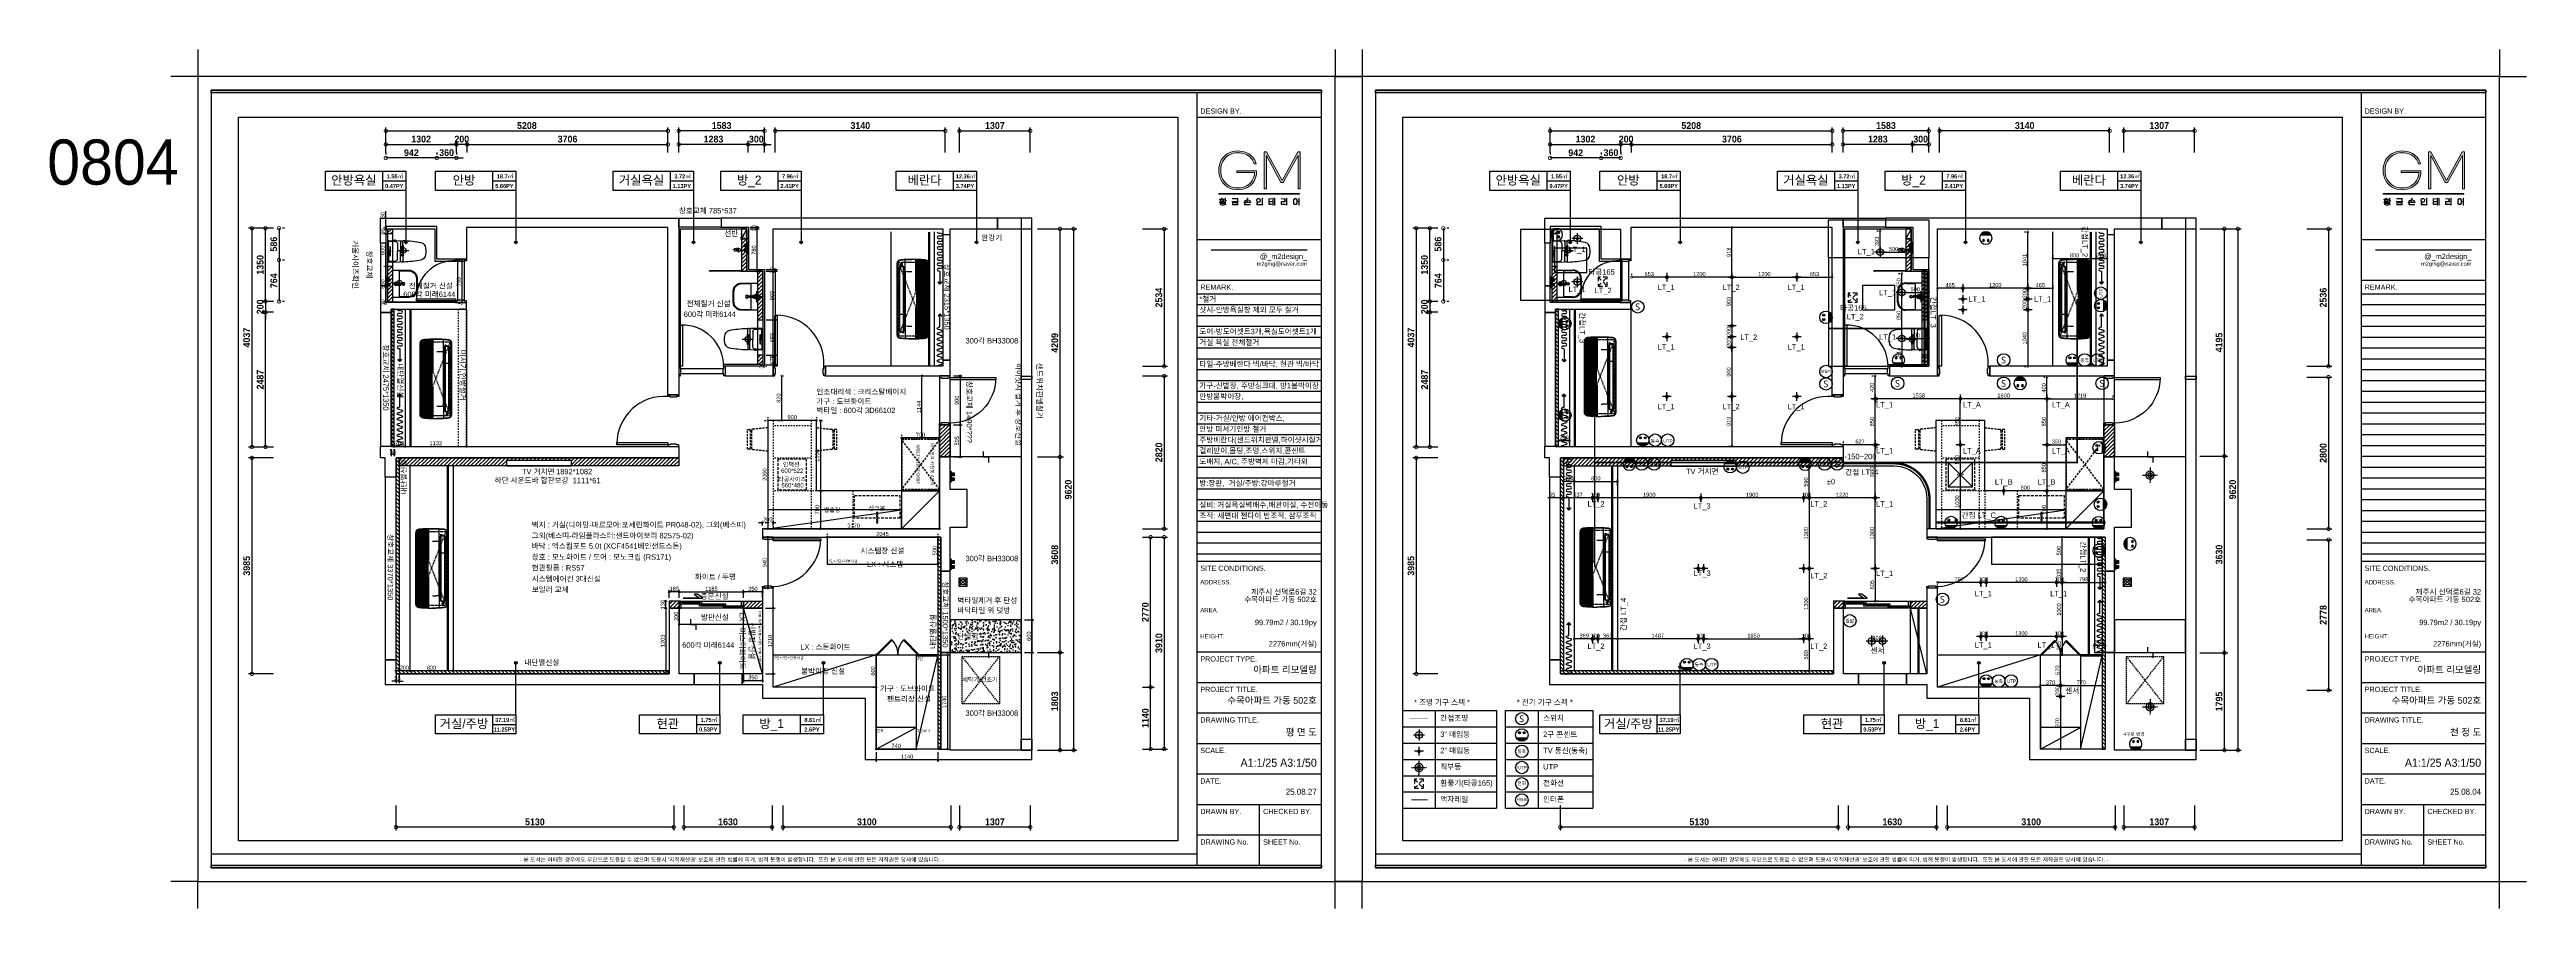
# Model space of a CAD drawing. Header units: inches. Extents: x 157163 to 245256, y -61743 to -20857.
# Drawn here: x 199519 to 245256, y -36707 to -20857 of the extents above; entities that cross this region are included whole.
import ezdxf
from ezdxf.enums import TextEntityAlignment as Align

# ---------------------------------------------------------------- set-up
doc = ezdxf.new("R2010")
doc.units = ezdxf.units.IN
doc.header["$LTSCALE"] = 50
doc.header["$MEASUREMENT"] = 0
for name, pattern in [('DASHED', [0.75, 0.5, -0.25]), ('DASHEDX2', [1.5, 1, -0.5]), ('DH-HID2', [1.2, 0.8, -0.4]), ('HID', [2.5, 1.5, -1]), ('HID2', [1, 0.5, -0.5]), ('HIDDEN', [0.375, 0.25, -0.125])]:
    doc.linetypes.add(name, pattern=pattern)
for name, color, linetype in [('0-ELC TEXT', 7, 'Continuous'), ('01. F-소품', 3, 'Continuous'), ('03-TEXT', 3, 'Continuous'), ('03-WAL NEW', 3, 'Continuous'), ('04-WIN', 4, 'Continuous'), ('06-FUR', 6, 'Continuous'), ('06-LIGHT', 4, 'Continuous'), ('07-DIM WAL', 5, 'Continuous'), ('3.기호.계단선', 30, 'Continuous'), ('_U+B808_U+C774_U+C5B4 2', 7, 'Continuous'), ('BATH', 4, 'Continuous'), ('CEIL-DOOR', 6, 'Continuous'), ('CO-BATH', 6, 'Continuous'), ('CO-DO-FR', 7, 'Continuous'), ('CO-DOOR', 8, 'Continuous'), ('F-WALL1', 2, 'Continuous'), ('fin', 5, 'Continuous'), ('FORM(YOURNAME)-1', 1, 'Continuous'), ('FORM(YOURNAME)-11', 1, 'Continuous'), ('FU-FURM', 251, 'DH-HID2'), ('FUR', 8, 'DASHED'), ('HAT', 5, 'Continuous'), ('HL', 6, 'HIDDEN'), ('RC-LIGHT', 7, 'Continuous'), ('TOILET-1', 6, 'Continuous'), ('U-LANP', 6, 'Continuous'), ('도면층8', 8, 'Continuous'), ('설비', 140, 'Continuous'), ('욕실마감선', 4, 'Continuous')]:
    doc.layers.add(name, color=color, linetype=linetype)
doc.styles.add('YOURNAME', font='HY울릉도M.TTF')
doc.styles.add('넥슨고딕', font='NEXONLv1GothicBold.ttf')
doc.styles.add('스타일1', font='HY울릉도M.TTF')
doc.styles.add('코레일둥고', font='Korail_Round_Gothic_Medium.ttf')
doc.dimstyles.new('30', dxfattribs={"dimscale": 30, "dimtxt": 2.5, "dimasz": 2.5, "dimexe": 1.25, "dimexo": 2, "dimtad": 1, "dimdec": 0, "dimtxsty": '스타일1', "dimblk": 'DOTSMALL', "dimcen": 2.5, "dimclrd": 1, "dimclre": 1, "dimclrt": 7, "dimadec": 0, "dimazin": 0, "dimtfac": 1, "dimtdec": 0, "dimtix": 1, "dimtmove": 0, "dimatfit": 3, "dimldrblk": 'DOTSMALL', "dimfxl": 1.25, "dimarcsym": 0})
doc.dimstyles.new('50', dxfattribs={"dimscale": 50, "dimtxt": 2.5, "dimasz": 2.5, "dimexe": 1.25, "dimexo": 2, "dimtad": 1, "dimdec": 0, "dimtxsty": '넥슨고딕', "dimblk": 'DOTSMALL', "dimcen": 2.5, "dimclrd": 1, "dimclre": 1, "dimclrt": 7, "dimadec": 0, "dimazin": 0, "dimtfac": 1, "dimtdec": 0, "dimtix": 1, "dimtmove": 0, "dimatfit": 3, "dimldrblk": 'DOTSMALL', "dimfxl": 1.25, "dimarcsym": 0})
pattern_1 = [(225, (16497.097, -27645.146), (35.355339, -35.355339), [])]
pattern_2 = [(225, (16527.097, -27650.146), (35.355339, -35.355339), [])]
pattern_3 = [(135, (0, 0), (-35.355339, -35.355339), [])]
pattern_4 = [(225, (-5002.903, -27645.146), (35.355339, -35.355339), [])]
pattern_5 = [(225, (-4972.903, -27650.146), (35.355339, -35.355339), [])]

# ---------------------------------------------------------------- blocks, each defined once
blk = doc.blocks.new('block 29')
at = {"layer": '_U+B808_U+C774_U+C5B4 2'}
h = blk.add_hatch(color=35, dxfattribs=at)
h.dxf.hatch_style = 2
edge = h.paths.add_edge_path()
edge.add_spline(control_points=[(626.3, -130.3), (626.1, -130.3), (625.8, -130.4), (625.5, -130.4), (625.5, -130.4), (624.4, -130.4), (624.4, -130.4), (624.4, -130.4), (624.4, -130.2), (624.4, -130.2), (624.4, -130.2), (625.4, -130.2), (625.4, -130.2), (625.4, -130.2), (625.4, -129.9), (625.4, -129.9), (625.2, -129.9), (625, -129.8), (624.8, -129.8), (624.7, -129.7), (624.6, -129.6), (624.6, -129.4), (624.6, -129.3), (624.7, -129.2), (624.8, -129.1), (625, -129), (625.2, -129), (625.5, -129), (625.8, -129), (626, -129), (626.2, -129.1), (626.3, -129.2), (626.4, -129.3), (626.4, -129.4), (626.4, -129.6), (626.3, -129.7), (626.2, -129.8), (626, -129.8), (625.8, -129.9), (625.6, -129.9), (625.6, -129.9), (625.6, -130.2), (625.6, -130.2), (626.2, -130.2), (626.6, -130.2), (626.8, -130.1), (626.8, -130.1), (626.8, -130.2), (626.8, -130.2), (626.7, -130.3), (626.5, -130.3), (626.3, -130.3)], knot_values=[0, 0, 0, 0, 1, 1, 1, 2, 2, 2, 3, 3, 3, 4, 4, 4, 5, 5, 5, 6, 6, 6, 7, 7, 7, 8, 8, 8, 9, 9, 9, 10, 10, 10, 11, 11, 11, 12, 12, 12, 13, 13, 13, 14, 14, 14, 15, 15, 15, 16, 16, 16, 17, 17, 17, 17], degree=3, periodic=0)
h.paths.add_polyline_path([(626.6, -128.8), (624.4, -128.8), (624.4, -128.7), (625.4, -128.7), (625.4, -128.2), (625.6, -128.2), (625.6, -128.7), (626.6, -128.7)])
edge = h.paths.add_edge_path()
edge.add_spline(control_points=[(627, -130.8), (627.2, -130.8), (627.4, -131), (627.4, -131.1), (627.4, -131.3), (627.2, -131.4), (627, -131.5), (626.7, -131.6), (626.4, -131.6), (626, -131.6), (625.6, -131.6), (625.3, -131.6), (625, -131.5), (624.8, -131.4), (624.6, -131.3), (624.6, -131.1), (624.6, -131), (624.8, -130.8), (625, -130.8), (625.3, -130.7), (625.6, -130.6), (626, -130.6), (626.4, -130.6), (626.7, -130.7), (627, -130.8)], knot_values=[0, 0, 0, 0, 1, 1, 1, 2, 2, 2, 3, 3, 3, 4, 4, 4, 5, 5, 5, 6, 6, 6, 7, 7, 7, 8, 8, 8, 8], degree=3, periodic=0)
edge = h.paths.add_edge_path()
edge.add_spline(control_points=[(624.9, -129.7), (625.1, -129.7), (625.3, -129.8), (625.5, -129.8), (625.7, -129.8), (625.9, -129.7), (626.1, -129.7), (626.2, -129.6), (626.3, -129.5), (626.3, -129.4), (626.3, -129.3), (626.2, -129.3), (626.1, -129.2), (625.9, -129.2), (625.7, -129.1), (625.5, -129.1), (625.3, -129.1), (625.1, -129.2), (624.9, -129.2), (624.8, -129.3), (624.7, -129.3), (624.7, -129.4), (624.7, -129.5), (624.8, -129.6), (624.9, -129.7)], knot_values=[0, 0, 0, 0, 1, 1, 1, 2, 2, 2, 3, 3, 3, 4, 4, 4, 5, 5, 5, 6, 6, 6, 7, 7, 7, 8, 8, 8, 8], degree=3, periodic=0)
edge = h.paths.add_edge_path()
edge.add_spline(control_points=[(626.8, -131.4), (627.1, -131.3), (627.2, -131.2), (627.2, -131.1), (627.2, -131), (627.1, -130.9), (626.8, -130.9), (626.6, -130.8), (626.3, -130.8), (626, -130.8), (625.7, -130.8), (625.4, -130.8), (625.2, -130.9), (624.9, -130.9), (624.8, -131), (624.8, -131.1), (624.8, -131.2), (624.9, -131.3), (625.2, -131.4), (625.4, -131.4), (625.7, -131.5), (626, -131.5), (626.3, -131.5), (626.6, -131.4), (626.8, -131.4)], knot_values=[0, 0, 0, 0, 1, 1, 1, 2, 2, 2, 3, 3, 3, 4, 4, 4, 5, 5, 5, 6, 6, 6, 7, 7, 7, 8, 8, 8, 8], degree=3, periodic=0)
h.paths.add_polyline_path([(627.8, -129.3), (627.8, -129.4), (627.3, -129.4), (627.3, -130.5), (627.1, -130.5), (627.1, -128.3), (627.3, -128.3), (627.3, -129.3)])
h = blk.add_hatch(color=35, dxfattribs=at)
h.dxf.hatch_style = 2
h.paths.add_polyline_path([(633.7, -129.9), (630.4, -129.9), (630.4, -129.8), (633.7, -129.8)])
h.paths.add_polyline_path([(633.4, -129.5), (633.2, -129.5), (633.2, -128.5), (630.7, -128.5), (630.7, -128.4), (633.4, -128.4)])
h.paths.add_polyline_path([(633.4, -131.5), (630.7, -131.5), (630.7, -130.4), (633.4, -130.4)])
h.paths.add_polyline_path([(633.2, -131.4), (633.2, -130.5), (630.8, -130.5), (630.8, -131.4)])
h = blk.add_hatch(color=35, dxfattribs=at)
h.dxf.hatch_style = 2
h.paths.add_polyline_path([(639.7, -130.2), (639.7, -130.3), (636.4, -130.3), (636.4, -130.2), (638, -130.2), (638, -129.5), (638.1, -129.5), (638.1, -130.2)])
edge = h.paths.add_edge_path()
edge.add_spline(control_points=[(637.4, -129.5), (637.1, -129.6), (636.8, -129.7), (636.6, -129.7), (636.6, -129.7), (636.6, -129.5), (636.6, -129.5), (636.8, -129.5), (637, -129.5), (637.2, -129.3), (637.5, -129.2), (637.7, -129.1), (637.8, -128.9), (638, -128.7), (638.1, -128.5), (638.1, -128.3), (638.1, -128.3), (638.3, -128.3), (638.3, -128.3), (638.3, -128.5), (638.2, -128.6), (638.1, -128.8), (638.1, -128.8), (639.6, -129.6), (639.6, -129.6), (639.6, -129.6), (639.5, -129.7), (639.5, -129.7), (639.5, -129.7), (638, -128.9), (638, -128.9), (637.8, -129.1), (637.6, -129.3), (637.4, -129.5)], knot_values=[0, 0, 0, 0, 1, 1, 1, 2, 2, 2, 3, 3, 3, 4, 4, 4, 5, 5, 5, 6, 6, 6, 7, 7, 7, 8, 8, 8, 9, 9, 9, 10, 10, 10, 11, 11, 11, 11], degree=3, periodic=0)
h.paths.add_polyline_path([(636.9, -131.4), (639.5, -131.4), (639.5, -131.5), (636.7, -131.5), (636.7, -130.6), (636.9, -130.6)])
h = blk.add_hatch(color=35, dxfattribs=at)
h.dxf.hatch_style = 2
edge = h.paths.add_edge_path()
edge.add_spline(control_points=[(644.1, -128.5), (644.2, -128.6), (644.4, -128.7), (644.4, -128.8), (644.5, -129), (644.6, -129.1), (644.6, -129.3), (644.6, -129.5), (644.5, -129.6), (644.4, -129.8), (644.4, -129.9), (644.2, -130), (644.1, -130.1), (643.9, -130.2), (643.8, -130.2), (643.5, -130.2), (643.3, -130.2), (643.2, -130.2), (643, -130.1), (642.8, -130), (642.7, -129.9), (642.7, -129.8), (642.6, -129.6), (642.5, -129.5), (642.5, -129.3), (642.5, -129.1), (642.6, -129), (642.7, -128.8), (642.7, -128.7), (642.8, -128.6), (643, -128.5), (643.2, -128.4), (643.3, -128.4), (643.5, -128.4), (643.8, -128.4), (643.9, -128.4), (644.1, -128.5)], knot_values=[0, 0, 0, 0, 1, 1, 1, 2, 2, 2, 3, 3, 3, 4, 4, 4, 5, 5, 5, 6, 6, 6, 7, 7, 7, 8, 8, 8, 9, 9, 9, 10, 10, 10, 11, 11, 11, 12, 12, 12, 12], degree=3, periodic=0)
edge = h.paths.add_edge_path()
edge.add_spline(control_points=[(643.1, -128.6), (643, -128.7), (642.9, -128.8), (642.8, -128.9), (642.7, -129), (642.7, -129.2), (642.7, -129.3), (642.7, -129.5), (642.7, -129.6), (642.8, -129.7), (642.9, -129.8), (643, -129.9), (643.1, -130), (643.2, -130.1), (643.4, -130.1), (643.5, -130.1), (643.7, -130.1), (643.9, -130.1), (644, -130), (644.1, -129.9), (644.2, -129.8), (644.3, -129.7), (644.4, -129.6), (644.4, -129.5), (644.4, -129.3), (644.4, -129.2), (644.4, -129), (644.3, -128.9), (644.2, -128.8), (644.1, -128.7), (644, -128.6), (643.9, -128.6), (643.7, -128.5), (643.5, -128.5), (643.4, -128.5), (643.2, -128.6), (643.1, -128.6)], knot_values=[0, 0, 0, 0, 1, 1, 1, 2, 2, 2, 3, 3, 3, 4, 4, 4, 5, 5, 5, 6, 6, 6, 7, 7, 7, 8, 8, 8, 9, 9, 9, 10, 10, 10, 11, 11, 11, 12, 12, 12, 12], degree=3, periodic=0)
h.paths.add_polyline_path([(643, -131.4), (645.6, -131.4), (645.6, -131.5), (642.8, -131.5), (642.8, -130.5), (643, -130.5)])
h.paths.add_polyline_path([(645.5, -130.8), (645.3, -130.8), (645.3, -128.3), (645.5, -128.3)])
h = blk.add_hatch(color=35, dxfattribs=at)
h.dxf.hatch_style = 2
edge = h.paths.add_edge_path()
edge.add_spline(control_points=[(649.1, -131.2), (649.4, -131.2), (649.6, -131.2), (649.8, -131.2), (649.9, -131.2), (650.1, -131.1), (650.2, -131.1), (650.2, -131.1), (650.2, -131.2), (650.2, -131.2), (650, -131.3), (649.6, -131.4), (649.1, -131.4), (649.1, -131.4), (648.6, -131.4), (648.6, -131.4), (648.6, -131.4), (648.6, -128.5), (648.6, -128.5), (648.6, -128.5), (650.1, -128.5), (650.1, -128.5), (650.1, -128.5), (650.1, -128.6), (650.1, -128.6), (650.1, -128.6), (648.8, -128.6), (648.8, -128.6), (648.8, -128.6), (648.8, -129.8), (648.8, -129.8), (648.8, -129.8), (649.9, -129.8), (649.9, -129.8), (649.9, -129.8), (649.9, -130), (649.9, -130), (649.9, -130), (648.8, -130), (648.8, -130), (648.8, -130), (648.8, -131.2), (648.8, -131.2), (648.8, -131.2), (649.1, -131.2), (649.1, -131.2)], knot_values=[0, 0, 0, 0, 1, 1, 1, 2, 2, 2, 3, 3, 3, 4, 4, 4, 5, 5, 5, 6, 6, 6, 7, 7, 7, 8, 8, 8, 9, 9, 9, 10, 10, 10, 11, 11, 11, 12, 12, 12, 13, 13, 13, 14, 14, 14, 15, 15, 15, 15], degree=3, periodic=0)
h.paths.add_polyline_path([(650.6, -128.3), (650.8, -128.3), (650.8, -131.6), (650.6, -131.6), (650.6, -129.9), (650.1, -129.9), (650.1, -129.8), (650.6, -129.8)])
h.paths.add_polyline_path([(651.6, -128.3), (651.6, -131.6), (651.4, -131.6), (651.4, -128.3)])
h = blk.add_hatch(color=35, dxfattribs=at)
h.dxf.hatch_style = 2
edge = h.paths.add_edge_path()
edge.add_spline(control_points=[(656.6, -130), (656.6, -130), (654.9, -130), (654.9, -130), (654.9, -130), (654.9, -131.2), (654.9, -131.2), (654.9, -131.2), (656.1, -131.2), (656.1, -131.2), (656.2, -131.2), (656.4, -131.2), (656.5, -131.2), (656.7, -131.2), (656.8, -131.1), (656.9, -131.1), (656.9, -131.1), (656.9, -131.2), (656.9, -131.2), (656.8, -131.3), (656.7, -131.3), (656.6, -131.3), (656.4, -131.4), (656.2, -131.4), (656.1, -131.4), (656.1, -131.4), (654.7, -131.4), (654.7, -131.4), (654.7, -131.4), (654.7, -129.8), (654.7, -129.8), (654.7, -129.8), (656.4, -129.8), (656.4, -129.8), (656.4, -129.8), (656.4, -128.6), (656.4, -128.6), (656.4, -128.6), (654.7, -128.6), (654.7, -128.6), (654.7, -128.6), (654.7, -128.5), (654.7, -128.5), (654.7, -128.5), (656.6, -128.5), (656.6, -128.5), (656.6, -128.5), (656.6, -130), (656.6, -130)], knot_values=[0, 0, 0, 0, 1, 1, 1, 2, 2, 2, 3, 3, 3, 4, 4, 4, 5, 5, 5, 6, 6, 6, 7, 7, 7, 8, 8, 8, 9, 9, 9, 10, 10, 10, 11, 11, 11, 12, 12, 12, 13, 13, 13, 14, 14, 14, 15, 15, 15, 16, 16, 16, 16], degree=3, periodic=0)
h.paths.add_polyline_path([(657.5, -131.6), (657.3, -131.6), (657.3, -128.3), (657.5, -128.3)])
h = blk.add_hatch(color=35, dxfattribs=at)
h.dxf.hatch_style = 2
edge = h.paths.add_edge_path()
edge.add_spline(control_points=[(663.6, -128.3), (663.6, -128.3), (663.6, -131.6), (663.6, -131.6), (663.6, -131.6), (663.4, -131.6), (663.4, -131.6), (663.4, -131.6), (663.4, -129.9), (663.4, -129.9), (663.4, -129.9), (662.6, -129.9), (662.6, -129.9), (662.6, -130.3), (662.6, -130.5), (662.5, -130.8), (662.4, -131), (662.3, -131.2), (662.1, -131.3), (662, -131.4), (661.8, -131.4), (661.7, -131.4), (661.5, -131.4), (661.3, -131.4), (661.2, -131.3), (661, -131.2), (660.9, -131), (660.8, -130.8), (660.7, -130.5), (660.7, -130.3), (660.7, -129.9), (660.7, -129.6), (660.7, -129.3), (660.8, -129.1), (660.9, -128.9), (661, -128.7), (661.2, -128.6), (661.3, -128.5), (661.5, -128.4), (661.7, -128.4), (661.8, -128.4), (662, -128.5), (662.1, -128.6), (662.3, -128.7), (662.4, -128.8), (662.5, -129), (662.5, -129.2), (662.6, -129.5), (662.6, -129.8), (662.6, -129.8), (663.4, -129.8), (663.4, -129.8), (663.4, -129.8), (663.4, -128.3), (663.4, -128.3), (663.4, -128.3), (663.6, -128.3), (663.6, -128.3)], knot_values=[0, 0, 0, 0, 1, 1, 1, 2, 2, 2, 3, 3, 3, 4, 4, 4, 5, 5, 5, 6, 6, 6, 7, 7, 7, 8, 8, 8, 9, 9, 9, 10, 10, 10, 11, 11, 11, 12, 12, 12, 13, 13, 13, 14, 14, 14, 15, 15, 15, 16, 16, 16, 17, 17, 17, 18, 18, 18, 19, 19, 19, 19], degree=3, periodic=0)
edge = h.paths.add_edge_path()
edge.add_spline(control_points=[(662.1, -131.1), (662.2, -131), (662.3, -130.9), (662.3, -130.7), (662.4, -130.5), (662.4, -130.2), (662.4, -129.9), (662.4, -129.6), (662.4, -129.4), (662.3, -129.2), (662.3, -129), (662.2, -128.8), (662.1, -128.7), (661.9, -128.6), (661.8, -128.6), (661.7, -128.6), (661.5, -128.6), (661.4, -128.6), (661.2, -128.7), (661.1, -128.8), (661, -129), (661, -129.2), (660.9, -129.4), (660.9, -129.6), (660.9, -129.9), (660.9, -130.2), (660.9, -130.5), (661, -130.7), (661, -130.9), (661.1, -131), (661.2, -131.1), (661.4, -131.2), (661.5, -131.3), (661.7, -131.3), (661.8, -131.3), (661.9, -131.2), (662.1, -131.1)], knot_values=[0, 0, 0, 0, 1, 1, 1, 2, 2, 2, 3, 3, 3, 4, 4, 4, 5, 5, 5, 6, 6, 6, 7, 7, 7, 8, 8, 8, 9, 9, 9, 10, 10, 10, 11, 11, 11, 12, 12, 12, 12], degree=3, periodic=0)
at = {"layer": '_U+B808_U+C774_U+C5B4 2', "lineweight": 0}
for points in [[(626.6, -128.8), (624.4, -128.8), (624.4, -128.7), (625.4, -128.7), (625.4, -128.2), (625.6, -128.2), (625.6, -128.7), (626.6, -128.7), (626.6, -128.8)], [(627.8, -129.3), (627.8, -129.4), (627.3, -129.4), (627.3, -130.5), (627.1, -130.5), (627.1, -128.3), (627.3, -128.3), (627.3, -129.3), (627.8, -129.3)], [(633.7, -129.9), (630.4, -129.9), (630.4, -129.8), (633.7, -129.8), (633.7, -129.9)], [(633.4, -129.5), (633.2, -129.5), (633.2, -128.5), (630.7, -128.5), (630.7, -128.4), (633.4, -128.4), (633.4, -129.5)], [(633.4, -131.5), (630.7, -131.5), (630.7, -130.4), (633.4, -130.4), (633.4, -131.5)], [(633.2, -131.4), (633.2, -130.5), (630.8, -130.5), (630.8, -131.4), (633.2, -131.4)], [(639.7, -130.2), (639.7, -130.3), (636.4, -130.3), (636.4, -130.2), (638, -130.2), (638, -129.5), (638.1, -129.5), (638.1, -130.2), (639.7, -130.2)], [(636.9, -131.4), (639.5, -131.4), (639.5, -131.5), (636.7, -131.5), (636.7, -130.6), (636.9, -130.6), (636.9, -131.4)], [(643, -131.4), (645.6, -131.4), (645.6, -131.5), (642.8, -131.5), (642.8, -130.5), (643, -130.5), (643, -131.4)], [(645.5, -130.8), (645.3, -130.8), (645.3, -128.3), (645.5, -128.3), (645.5, -130.8)], [(650.6, -128.3), (650.8, -128.3), (650.8, -131.6), (650.6, -131.6), (650.6, -129.9), (650.1, -129.9), (650.1, -129.8), (650.6, -129.8), (650.6, -128.3)], [(651.6, -128.3), (651.6, -131.6), (651.4, -131.6), (651.4, -128.3), (651.6, -128.3)], [(657.5, -131.6), (657.3, -131.6), (657.3, -128.3), (657.5, -128.3), (657.5, -131.6)]]:
    blk.add_lwpolyline(points, dxfattribs=at)
for points, knots in [([(626.3, -130.3), (626.1, -130.3), (625.8, -130.4), (625.5, -130.4), (625.5, -130.4), (624.4, -130.4), (624.4, -130.4), (624.4, -130.4), (624.4, -130.2), (624.4, -130.2), (624.4, -130.2), (625.4, -130.2), (625.4, -130.2), (625.4, -130.2), (625.4, -129.9), (625.4, -129.9), (625.2, -129.9), (625, -129.8), (624.8, -129.8), (624.7, -129.7), (624.6, -129.6), (624.6, -129.4), (624.6, -129.3), (624.7, -129.2), (624.8, -129.1), (625, -129), (625.2, -129), (625.5, -129), (625.8, -129), (626, -129), (626.2, -129.1), (626.3, -129.2), (626.4, -129.3), (626.4, -129.4), (626.4, -129.6), (626.3, -129.7), (626.2, -129.8), (626, -129.8), (625.8, -129.9), (625.6, -129.9), (625.6, -129.9), (625.6, -130.2), (625.6, -130.2), (626.2, -130.2), (626.6, -130.2), (626.8, -130.1), (626.8, -130.1), (626.8, -130.2), (626.8, -130.2), (626.7, -130.3), (626.5, -130.3), (626.3, -130.3)], [0, 0, 0, 0, 1, 1, 1, 2, 2, 2, 3, 3, 3, 4, 4, 4, 5, 5, 5, 6, 6, 6, 7, 7, 7, 8, 8, 8, 9, 9, 9, 10, 10, 10, 11, 11, 11, 12, 12, 12, 13, 13, 13, 14, 14, 14, 15, 15, 15, 16, 16, 16, 17, 17, 17, 17]), ([(627, -130.8), (627.2, -130.8), (627.4, -131), (627.4, -131.1), (627.4, -131.3), (627.2, -131.4), (627, -131.5), (626.7, -131.6), (626.4, -131.6), (626, -131.6), (625.6, -131.6), (625.3, -131.6), (625, -131.5), (624.8, -131.4), (624.6, -131.3), (624.6, -131.1), (624.6, -131), (624.8, -130.8), (625, -130.8), (625.3, -130.7), (625.6, -130.6), (626, -130.6), (626.4, -130.6), (626.7, -130.7), (627, -130.8)], [0, 0, 0, 0, 1, 1, 1, 2, 2, 2, 3, 3, 3, 4, 4, 4, 5, 5, 5, 6, 6, 6, 7, 7, 7, 8, 8, 8, 8]), ([(624.9, -129.7), (625.1, -129.7), (625.3, -129.8), (625.5, -129.8), (625.7, -129.8), (625.9, -129.7), (626.1, -129.7), (626.2, -129.6), (626.3, -129.5), (626.3, -129.4), (626.3, -129.3), (626.2, -129.3), (626.1, -129.2), (625.9, -129.2), (625.7, -129.1), (625.5, -129.1), (625.3, -129.1), (625.1, -129.2), (624.9, -129.2), (624.8, -129.3), (624.7, -129.3), (624.7, -129.4), (624.7, -129.5), (624.8, -129.6), (624.9, -129.7)], [0, 0, 0, 0, 1, 1, 1, 2, 2, 2, 3, 3, 3, 4, 4, 4, 5, 5, 5, 6, 6, 6, 7, 7, 7, 8, 8, 8, 8]), ([(626.8, -131.4), (627.1, -131.3), (627.2, -131.2), (627.2, -131.1), (627.2, -131), (627.1, -130.9), (626.8, -130.9), (626.6, -130.8), (626.3, -130.8), (626, -130.8), (625.7, -130.8), (625.4, -130.8), (625.2, -130.9), (624.9, -130.9), (624.8, -131), (624.8, -131.1), (624.8, -131.2), (624.9, -131.3), (625.2, -131.4), (625.4, -131.4), (625.7, -131.5), (626, -131.5), (626.3, -131.5), (626.6, -131.4), (626.8, -131.4)], [0, 0, 0, 0, 1, 1, 1, 2, 2, 2, 3, 3, 3, 4, 4, 4, 5, 5, 5, 6, 6, 6, 7, 7, 7, 8, 8, 8, 8]), ([(637.4, -129.5), (637.1, -129.6), (636.8, -129.7), (636.6, -129.7), (636.6, -129.7), (636.6, -129.5), (636.6, -129.5), (636.8, -129.5), (637, -129.5), (637.2, -129.3), (637.5, -129.2), (637.7, -129.1), (637.8, -128.9), (638, -128.7), (638.1, -128.5), (638.1, -128.3), (638.1, -128.3), (638.3, -128.3), (638.3, -128.3), (638.3, -128.5), (638.2, -128.6), (638.1, -128.8), (638.1, -128.8), (639.6, -129.6), (639.6, -129.6), (639.6, -129.6), (639.5, -129.7), (639.5, -129.7), (639.5, -129.7), (638, -128.9), (638, -128.9), (637.8, -129.1), (637.6, -129.3), (637.4, -129.5)], [0, 0, 0, 0, 1, 1, 1, 2, 2, 2, 3, 3, 3, 4, 4, 4, 5, 5, 5, 6, 6, 6, 7, 7, 7, 8, 8, 8, 9, 9, 9, 10, 10, 10, 11, 11, 11, 11]), ([(644.1, -128.5), (644.2, -128.6), (644.4, -128.7), (644.4, -128.8), (644.5, -129), (644.6, -129.1), (644.6, -129.3), (644.6, -129.5), (644.5, -129.6), (644.4, -129.8), (644.4, -129.9), (644.2, -130), (644.1, -130.1), (643.9, -130.2), (643.8, -130.2), (643.5, -130.2), (643.3, -130.2), (643.2, -130.2), (643, -130.1), (642.8, -130), (642.7, -129.9), (642.7, -129.8), (642.6, -129.6), (642.5, -129.5), (642.5, -129.3), (642.5, -129.1), (642.6, -129), (642.7, -128.8), (642.7, -128.7), (642.8, -128.6), (643, -128.5), (643.2, -128.4), (643.3, -128.4), (643.5, -128.4), (643.8, -128.4), (643.9, -128.4), (644.1, -128.5)], [0, 0, 0, 0, 1, 1, 1, 2, 2, 2, 3, 3, 3, 4, 4, 4, 5, 5, 5, 6, 6, 6, 7, 7, 7, 8, 8, 8, 9, 9, 9, 10, 10, 10, 11, 11, 11, 12, 12, 12, 12]), ([(643.1, -128.6), (643, -128.7), (642.9, -128.8), (642.8, -128.9), (642.7, -129), (642.7, -129.2), (642.7, -129.3), (642.7, -129.5), (642.7, -129.6), (642.8, -129.7), (642.9, -129.8), (643, -129.9), (643.1, -130), (643.2, -130.1), (643.4, -130.1), (643.5, -130.1), (643.7, -130.1), (643.9, -130.1), (644, -130), (644.1, -129.9), (644.2, -129.8), (644.3, -129.7), (644.4, -129.6), (644.4, -129.5), (644.4, -129.3), (644.4, -129.2), (644.4, -129), (644.3, -128.9), (644.2, -128.8), (644.1, -128.7), (644, -128.6), (643.9, -128.6), (643.7, -128.5), (643.5, -128.5), (643.4, -128.5), (643.2, -128.6), (643.1, -128.6)], [0, 0, 0, 0, 1, 1, 1, 2, 2, 2, 3, 3, 3, 4, 4, 4, 5, 5, 5, 6, 6, 6, 7, 7, 7, 8, 8, 8, 9, 9, 9, 10, 10, 10, 11, 11, 11, 12, 12, 12, 12]), ([(649.1, -131.2), (649.4, -131.2), (649.6, -131.2), (649.8, -131.2), (649.9, -131.2), (650.1, -131.1), (650.2, -131.1), (650.2, -131.1), (650.2, -131.2), (650.2, -131.2), (650, -131.3), (649.6, -131.4), (649.1, -131.4), (649.1, -131.4), (648.6, -131.4), (648.6, -131.4), (648.6, -131.4), (648.6, -128.5), (648.6, -128.5), (648.6, -128.5), (650.1, -128.5), (650.1, -128.5), (650.1, -128.5), (650.1, -128.6), (650.1, -128.6), (650.1, -128.6), (648.8, -128.6), (648.8, -128.6), (648.8, -128.6), (648.8, -129.8), (648.8, -129.8), (648.8, -129.8), (649.9, -129.8), (649.9, -129.8), (649.9, -129.8), (649.9, -130), (649.9, -130), (649.9, -130), (648.8, -130), (648.8, -130), (648.8, -130), (648.8, -131.2), (648.8, -131.2), (648.8, -131.2), (649.1, -131.2), (649.1, -131.2)], [0, 0, 0, 0, 1, 1, 1, 2, 2, 2, 3, 3, 3, 4, 4, 4, 5, 5, 5, 6, 6, 6, 7, 7, 7, 8, 8, 8, 9, 9, 9, 10, 10, 10, 11, 11, 11, 12, 12, 12, 13, 13, 13, 14, 14, 14, 15, 15, 15, 15]), ([(656.6, -130), (656.6, -130), (654.9, -130), (654.9, -130), (654.9, -130), (654.9, -131.2), (654.9, -131.2), (654.9, -131.2), (656.1, -131.2), (656.1, -131.2), (656.2, -131.2), (656.4, -131.2), (656.5, -131.2), (656.7, -131.2), (656.8, -131.1), (656.9, -131.1), (656.9, -131.1), (656.9, -131.2), (656.9, -131.2), (656.8, -131.3), (656.7, -131.3), (656.6, -131.3), (656.4, -131.4), (656.2, -131.4), (656.1, -131.4), (656.1, -131.4), (654.7, -131.4), (654.7, -131.4), (654.7, -131.4), (654.7, -129.8), (654.7, -129.8), (654.7, -129.8), (656.4, -129.8), (656.4, -129.8), (656.4, -129.8), (656.4, -128.6), (656.4, -128.6), (656.4, -128.6), (654.7, -128.6), (654.7, -128.6), (654.7, -128.6), (654.7, -128.5), (654.7, -128.5), (654.7, -128.5), (656.6, -128.5), (656.6, -128.5), (656.6, -128.5), (656.6, -130), (656.6, -130)], [0, 0, 0, 0, 1, 1, 1, 2, 2, 2, 3, 3, 3, 4, 4, 4, 5, 5, 5, 6, 6, 6, 7, 7, 7, 8, 8, 8, 9, 9, 9, 10, 10, 10, 11, 11, 11, 12, 12, 12, 13, 13, 13, 14, 14, 14, 15, 15, 15, 16, 16, 16, 16]), ([(663.6, -128.3), (663.6, -128.3), (663.6, -131.6), (663.6, -131.6), (663.6, -131.6), (663.4, -131.6), (663.4, -131.6), (663.4, -131.6), (663.4, -129.9), (663.4, -129.9), (663.4, -129.9), (662.6, -129.9), (662.6, -129.9), (662.6, -130.3), (662.6, -130.5), (662.5, -130.8), (662.4, -131), (662.3, -131.2), (662.1, -131.3), (662, -131.4), (661.8, -131.4), (661.7, -131.4), (661.5, -131.4), (661.3, -131.4), (661.2, -131.3), (661, -131.2), (660.9, -131), (660.8, -130.8), (660.7, -130.5), (660.7, -130.3), (660.7, -129.9), (660.7, -129.6), (660.7, -129.3), (660.8, -129.1), (660.9, -128.9), (661, -128.7), (661.2, -128.6), (661.3, -128.5), (661.5, -128.4), (661.7, -128.4), (661.8, -128.4), (662, -128.5), (662.1, -128.6), (662.3, -128.7), (662.4, -128.8), (662.5, -129), (662.5, -129.2), (662.6, -129.5), (662.6, -129.8), (662.6, -129.8), (663.4, -129.8), (663.4, -129.8), (663.4, -129.8), (663.4, -128.3), (663.4, -128.3), (663.4, -128.3), (663.6, -128.3), (663.6, -128.3)], [0, 0, 0, 0, 1, 1, 1, 2, 2, 2, 3, 3, 3, 4, 4, 4, 5, 5, 5, 6, 6, 6, 7, 7, 7, 8, 8, 8, 9, 9, 9, 10, 10, 10, 11, 11, 11, 12, 12, 12, 13, 13, 13, 14, 14, 14, 15, 15, 15, 16, 16, 16, 17, 17, 17, 18, 18, 18, 19, 19, 19, 19]), ([(662.1, -131.1), (662.2, -131), (662.3, -130.9), (662.3, -130.7), (662.4, -130.5), (662.4, -130.2), (662.4, -129.9), (662.4, -129.6), (662.4, -129.4), (662.3, -129.2), (662.3, -129), (662.2, -128.8), (662.1, -128.7), (661.9, -128.6), (661.8, -128.6), (661.7, -128.6), (661.5, -128.6), (661.4, -128.6), (661.2, -128.7), (661.1, -128.8), (661, -129), (661, -129.2), (660.9, -129.4), (660.9, -129.6), (660.9, -129.9), (660.9, -130.2), (660.9, -130.5), (661, -130.7), (661, -130.9), (661.1, -131), (661.2, -131.1), (661.4, -131.2), (661.5, -131.3), (661.7, -131.3), (661.8, -131.3), (661.9, -131.2), (662.1, -131.1)], [0, 0, 0, 0, 1, 1, 1, 2, 2, 2, 3, 3, 3, 4, 4, 4, 5, 5, 5, 6, 6, 6, 7, 7, 7, 8, 8, 8, 9, 9, 9, 10, 10, 10, 11, 11, 11, 12, 12, 12, 12])]:
    blk.add_open_spline(points, degree=3, knots=knots, dxfattribs=at)
blk = doc.blocks.new('block 30')
at = {"layer": '_U+B808_U+C774_U+C5B4 2'}
h = blk.add_hatch(color=35, dxfattribs=at)
h.dxf.hatch_style = 2
edge = h.paths.add_edge_path()
edge.add_spline(control_points=[(637.5, -105.8), (638.8, -106.4), (639.8, -107.1), (640.7, -108.1), (641.5, -109), (642.1, -110.1), (642.4, -111.3), (642.4, -111.3), (641.4, -111.3), (641.4, -111.3), (641.1, -110.3), (640.6, -109.3), (639.8, -108.5), (639.1, -107.7), (638.1, -107), (637, -106.6), (635.9, -106.1), (634.7, -105.9), (633.4, -105.9), (631.8, -105.9), (630.3, -106.2), (629, -107), (627.8, -107.7), (626.8, -108.8), (626, -110.1), (625.3, -111.4), (625, -112.9), (625, -114.5), (625, -116.2), (625.3, -117.7), (626, -119), (626.8, -120.3), (627.8, -121.3), (629.1, -122.1), (630.3, -122.8), (631.8, -123.2), (633.5, -123.2), (635, -123.2), (636.3, -122.9), (637.6, -122.2), (638.8, -121.6), (639.7, -120.7), (640.5, -119.5), (641.2, -118.4), (641.6, -117), (641.6, -115.6), (641.6, -115.6), (632.9, -115.6), (632.9, -115.6), (632.9, -115.6), (632.9, -114.7), (632.9, -114.7), (632.9, -114.7), (642.6, -114.7), (642.6, -114.7), (642.6, -114.7), (642.6, -115.3), (642.6, -115.3), (642.6, -117), (642.2, -118.5), (641.4, -119.8), (640.6, -121.2), (639.5, -122.2), (638.1, -123), (636.7, -123.7), (635.1, -124.1), (633.4, -124.1), (631.6, -124.1), (629.9, -123.7), (628.5, -122.8), (627.1, -122), (626, -120.9), (625.2, -119.4), (624.4, -118), (624, -116.4), (624, -114.5), (624, -112.7), (624.4, -111.1), (625.2, -109.6), (626, -108.2), (627.1, -107), (628.5, -106.2), (629.9, -105.4), (631.6, -105), (633.4, -105), (634.9, -105), (636.3, -105.3), (637.5, -105.8)], knot_values=[0, 0, 0, 0, 1, 1, 1, 2, 2, 2, 3, 3, 3, 4, 4, 4, 5, 5, 5, 6, 6, 6, 7, 7, 7, 8, 8, 8, 9, 9, 9, 10, 10, 10, 11, 11, 11, 12, 12, 12, 13, 13, 13, 14, 14, 14, 15, 15, 15, 16, 16, 16, 17, 17, 17, 18, 18, 18, 19, 19, 19, 20, 20, 20, 21, 21, 21, 22, 22, 22, 23, 23, 23, 24, 24, 24, 25, 25, 25, 26, 26, 26, 27, 27, 27, 28, 28, 28, 29, 29, 29, 29], degree=3, periodic=0)
h = blk.add_hatch(color=35, dxfattribs=at)
h.dxf.hatch_style = 2
h.paths.add_polyline_path([(646.4, -105.4), (647.5, -105.4), (655.2, -119.6), (662.9, -105.4), (664, -105.4), (664, -123.7), (663, -123.7), (663, -107.2), (655.7, -120.5), (654.6, -120.5), (647.4, -107.2), (647.4, -123.7), (646.4, -123.7)])
at = {"layer": '_U+B808_U+C774_U+C5B4 2', "lineweight": 0}
blk.add_lwpolyline([(646.4, -105.4), (647.5, -105.4), (655.2, -119.6), (662.9, -105.4), (664, -105.4), (664, -123.7), (663, -123.7), (663, -107.2), (655.7, -120.5), (654.6, -120.5), (647.4, -107.2), (647.4, -123.7), (646.4, -123.7), (646.4, -105.4)], dxfattribs=at)
blk.add_open_spline([(637.5, -105.8), (638.8, -106.4), (639.8, -107.1), (640.7, -108.1), (641.5, -109), (642.1, -110.1), (642.4, -111.3), (642.4, -111.3), (641.4, -111.3), (641.4, -111.3), (641.1, -110.3), (640.6, -109.3), (639.8, -108.5), (639.1, -107.7), (638.1, -107), (637, -106.6), (635.9, -106.1), (634.7, -105.9), (633.4, -105.9), (631.8, -105.9), (630.3, -106.2), (629, -107), (627.8, -107.7), (626.8, -108.8), (626, -110.1), (625.3, -111.4), (625, -112.9), (625, -114.5), (625, -116.2), (625.3, -117.7), (626, -119), (626.8, -120.3), (627.8, -121.3), (629.1, -122.1), (630.3, -122.8), (631.8, -123.2), (633.5, -123.2), (635, -123.2), (636.3, -122.9), (637.6, -122.2), (638.8, -121.6), (639.7, -120.7), (640.5, -119.5), (641.2, -118.4), (641.6, -117), (641.6, -115.6), (641.6, -115.6), (632.9, -115.6), (632.9, -115.6), (632.9, -115.6), (632.9, -114.7), (632.9, -114.7), (632.9, -114.7), (642.6, -114.7), (642.6, -114.7), (642.6, -114.7), (642.6, -115.3), (642.6, -115.3), (642.6, -117), (642.2, -118.5), (641.4, -119.8), (640.6, -121.2), (639.5, -122.2), (638.1, -123), (636.7, -123.7), (635.1, -124.1), (633.4, -124.1), (631.6, -124.1), (629.9, -123.7), (628.5, -122.8), (627.1, -122), (626, -120.9), (625.2, -119.4), (624.4, -118), (624, -116.4), (624, -114.5), (624, -112.7), (624.4, -111.1), (625.2, -109.6), (626, -108.2), (627.1, -107), (628.5, -106.2), (629.9, -105.4), (631.6, -105), (633.4, -105), (634.9, -105), (636.3, -105.3), (637.5, -105.8)], degree=3, knots=[0, 0, 0, 0, 1, 1, 1, 2, 2, 2, 3, 3, 3, 4, 4, 4, 5, 5, 5, 6, 6, 6, 7, 7, 7, 8, 8, 8, 9, 9, 9, 10, 10, 10, 11, 11, 11, 12, 12, 12, 13, 13, 13, 14, 14, 14, 15, 15, 15, 16, 16, 16, 17, 17, 17, 18, 18, 18, 19, 19, 19, 20, 20, 20, 21, 21, 21, 22, 22, 22, 23, 23, 23, 24, 24, 24, 25, 25, 25, 26, 26, 26, 27, 27, 27, 28, 28, 28, 29, 29, 29, 29], dxfattribs=at)
blk = doc.blocks.new('block 28')
at = {"layer": '_U+B808_U+C774_U+C5B4 2'}
for name in ['block 30', 'block 29']:
    blk.add_blockref(name, (0, 0), dxfattribs=at)
blk = doc.blocks.new('block 27')
at = {"layer": '_U+B808_U+C774_U+C5B4 2'}
h = blk.add_hatch(color=35, dxfattribs=at)
h.dxf.hatch_style = 2
h.paths.add_polyline_path([(663.8, -126.3), (624, -126.3), (624, -125.9), (663.8, -125.9)])
at = {"layer": '_U+B808_U+C774_U+C5B4 2', "lineweight": 0}
blk.add_lwpolyline([(663.8, -126.3), (624, -126.3), (624, -125.9), (663.8, -125.9), (663.8, -126.3)], dxfattribs=at)
at = {"layer": '_U+B808_U+C774_U+C5B4 2'}
blk.add_blockref('block 28', (0, 0), dxfattribs=at)
blk = doc.blocks.new('FORM-ELEVATION')
at = {"layer": 'FORM(YOURNAME)-11'}
h = blk.add_hatch(color=256, dxfattribs=at)
h.dxf.hatch_style = 1
h.paths.add_polyline_path([(-10309, 35708), (71691, 35708), (71691, 35508), (-10309, 35508)])
h.paths.add_polyline_path([(-10309, -21492), (71691, -21492), (71691, -21692), (-10309, -21692)])
at = {"layer": 'Defpoints', "color": 158}
for p, q in [((62481, 35508), (62481, -21492)), ((62481, 33708), (71691, 33708)), ((62481, 24686), (71691, 24686)), ((62481, 20686), (71691, 20686)), ((62481, 19886), (71691, 19886)), ((62481, 19086), (71691, 19086)), ((62481, 18286), (71691, 18286)), ((62481, 17486), (71691, 17486)), ((62481, 16686), (71691, 16686)), ((62481, 15886), (71691, 15886)), ((62481, 15086), (71691, 15086)), ((62481, 14286), (71691, 14286)), ((62481, 13486), (71691, 13486)), ((62481, 12686), (71691, 12686)), ((62481, 11886), (71691, 11886)), ((62481, 11086), (71691, 11086)), ((62481, 10286), (71691, 10286)), ((62481, 9486), (71691, 9486)), ((62481, 8686), (71691, 8686)), ((62481, 7886), (71691, 7886)), ((62481, 7086), (71691, 7086)), ((62481, 6286), (71691, 6286)), ((62481, 5486), (71691, 5486)), ((62481, 4686), (71691, 4686)), ((62481, 3886), (71691, 3886)), ((62481, 3086), (71691, 3086)), ((62481, 2286), (71691, 2286)), ((62481, 1486), (71691, 1486)), ((62481, -20692), (-10309, -20692))]:
    blk.add_line(p, q, dxfattribs=at)
at = {"layer": 'Defpoints', "color": 1}
for points in [[(-11309, 38708), (-11309, 36708), (-13309, 36708)], [(72691, 38708), (72691, 36708), (74691, 36708)], [(-11309, -24692), (-11309, -22692), (-13309, -22692)], [(72691, -24692), (72691, -22692), (74691, -22692)]]:
    blk.add_lwpolyline(points, dxfattribs=at)
at = {"layer": 'Defpoints', "color": 158}
for points in [[(-10309, -21692), (71691, -21692), (71691, 35708), (-10309, 35708)], [(-8309, 33708), (61071, 33708), (61071, -19692), (-8309, -19692)]]:
    blk.add_lwpolyline(points, close=True, dxfattribs=at)
at = {"layer": 'FORM(YOURNAME)-11', "color": 251}
blk.add_line((63550, 23916), (70622, 23916), dxfattribs=at)
at = {"layer": 'FORM(YOURNAME)-11', "color": 14}
for p, q in [((62481, 21686), (71691, 21686)), ((62481, 937), (71691, 937)), ((62481, -5756), (71691, -5756)), ((62481, -8009), (71691, -8009)), ((62481, -10261), (71691, -10261)), ((62481, -12514), (71691, -12514)), ((62481, -14766), (71691, -14766)), ((62481, -17019), (71691, -17019)), ((67086, -17019), (67086, -21492)), ((62481, -19271), (71691, -19271))]:
    blk.add_line(p, q, dxfattribs=at)
at = {"layer": 'FORM(YOURNAME)-11', "color": 250}
blk.add_lwpolyline([(-11309, -22692), (72691, -22692), (72691, 36708), (-11309, 36708)], close=True, dxfattribs=at)
at = {"layer": 'FORM(YOURNAME)-11'}
for points in [[(-10309, 35708), (71691, 35708), (71691, 35508), (-10309, 35508)], [(-10309, -21492), (71691, -21492), (71691, -21692), (-10309, -21692)]]:
    blk.add_lwpolyline(points, close=True, dxfattribs=at)
at = {"layer": '_U+B808_U+C774_U+C5B4 2', "xscale": 150, "yscale": 150, "zscale": 150}
blk.add_blockref('block 27', (-29494, 46972), dxfattribs=at)
at = {"layer": 'FORM(YOURNAME)-11', "color": 14, "style": 'YOURNAME'}
for s, height, p in [('DESIGN BY.', 386.1, (62739, 34170)), ('REMARK.', 386.1, (62739, 21172)), ('SITE CONDITIONS.', 386.14, (62739, 422)), ('PROJECT TYPE.', 386.14, (62739, -6271)), ('PROJECT TITLE.', 386.14, (62739, -8524)), ('DRAWING TITLE.', 386.14, (62739, -10776)), ('SCALE.', 386.1, (62739, -13029)), ('DATE.', 386.1, (62739, -15281)), ('DRAWN BY.', 386.1, (62739, -17534)), ('CHECKED BY.', 386.14, (67376, -17534)), ('DRAWING No.', 386.14, (62739, -19786)), ('SHEET No.', 386.1, (67376, -19786))]:
    blk.add_text(s, height=height, dxfattribs=at).set_placement(p, align=Align.MIDDLE_LEFT)
for s, height, width, p in [('m2gmg@naver.com', 300, 0.995, (70622, 22747)), ('@_m2design_', 400, 1.03, (70622, 23242))]:
    blk.add_text(s, height=height, dxfattribs=dict(at, width=width)).set_placement(p, align=Align.RIGHT)
at = {"layer": 'FORM(YOURNAME)-11', "color": 251, "style": 'YOURNAME'}
for s, p in [('ADDRESS.', (62739, -608)), ('AREA.', (62739, -2667)), ('HEIGHT.', (62739, -4598))]:
    blk.add_text(s, height=321.8, dxfattribs=at).set_placement(p, align=Align.MIDDLE_LEFT)
at = {"layer": 'FORM(YOURNAME)-11', "color": 1, "style": 'YOURNAME'}
blk.add_text("- 본 도서는 어떠한 경우에도 무단으로 도용할 수 없으며 도용시 '지적재산권' 보호에 관한 법률에 의거, 법적 분쟁이 발생합니다.  또한 본 도서에 관한 모든 저작권은 당사에 있습니다. -", height=300, dxfattribs=at).set_placement((28146, -21092), align=Align.MIDDLE_CENTER)
at = {"layer": 'FORM(YOURNAME)-11', "color": 3, "style": 'YOURNAME'}
for tag, height, p in [('2', 450, (71041, -1863)), ('1', 450, (71041, -1219)), ('3', 450, (71041, -3150)), ('4', 450, (71041, -5081)), ('5', 515, (71041, -7398)), ('6', 515, (71041, -9650)), ('7', 515, (71041, -11903)), ('8', 515, (71041, -14155)), ('9', 515, (71041, -16408)), ('10', 515, (66791, -18596)), ('11', 515, (71041, -18660)), ('12', 515, (66791, -20848)), ('13', 515, (71041, -20848))]:
    blk.add_attdef(tag, text='', height=height, dxfattribs=at).set_placement(p, align=Align.MIDDLE_RIGHT)
blk = doc.blocks.new('_DOTSMALL')
at = {"color": 0, "linetype": 'ByBlock', "const_width": 0.5}
blk.add_lwpolyline([(-0.0625, 0, 1), (0.0625, 0, 1)], format="xyb", close=True, dxfattribs=at)
blk = doc.blocks.new('*D15')
at = {"layer": '07-DIM WAL', "color": 1, "lineweight": -2, "transparency": 16777216}
for p, q in [((217759, -24166), (218491, -24166)), ((218428, -24166), (218428, -33786)), ((217759, -33786), (218491, -33786))]:
    blk.add_line(p, q, dxfattribs=at)
at = {"layer": 'Defpoints', "color": 0, "transparency": 16777216}
for p in [(217659, -24166), (217659, -33786), (218428, -33786)]:
    blk.add_point(p, dxfattribs=at)
at = {"layer": '07-DIM WAL', "color": 1, "lineweight": -2, "transparency": 16777216, "xscale": 125, "yscale": 125, "zscale": 125}
for p, rotation in [((218428, -24166), 90), ((218428, -33786), 270)]:
    blk.add_blockref('_DOTSMALL', p, dxfattribs=dict(at, rotation=rotation))
at = {"layer": '07-DIM WAL', "color": 7, "transparency": 16777216, "insert": (218331, -28976), "char_height": 125, "attachment_point": 5, "rotation": 90, "style": '넥슨고딕'}
blk.add_mtext('9620', dxfattribs=at)
blk = doc.blocks.new('*D16')
at = {"layer": '07-DIM WAL', "color": 1, "lineweight": -2, "transparency": 16777216}
for p, q in [((217759, -31983), (218241, -31983)), ((218178, -33786), (218178, -31983)), ((217759, -33786), (218241, -33786))]:
    blk.add_line(p, q, dxfattribs=at)
at = {"layer": 'Defpoints', "color": 0, "transparency": 16777216}
for p in [(217659, -31983), (218178, -31983), (217659, -33786)]:
    blk.add_point(p, dxfattribs=at)
at = {"layer": '07-DIM WAL', "color": 1, "lineweight": -2, "transparency": 16777216, "xscale": 125, "yscale": 125, "zscale": 125}
for p, rotation in [((218178, -31983), 90), ((218178, -33786), 270)]:
    blk.add_blockref('_DOTSMALL', p, dxfattribs=dict(at, rotation=rotation))
at = {"layer": '07-DIM WAL', "color": 7, "transparency": 16777216, "insert": (218081, -32884), "char_height": 125, "attachment_point": 5, "rotation": 90, "style": '넥슨고딕'}
blk.add_mtext('1803', dxfattribs=at)
blk = doc.blocks.new('*D17')
at = {"layer": '07-DIM WAL', "color": 1, "lineweight": -2, "transparency": 16777216}
for p, q in [((217759, -28375), (218241, -28375)), ((218178, -31983), (218178, -28375)), ((217759, -31983), (218241, -31983))]:
    blk.add_line(p, q, dxfattribs=at)
at = {"layer": 'Defpoints', "color": 0, "transparency": 16777216}
for p in [(217659, -28375), (218178, -28375), (217659, -31983)]:
    blk.add_point(p, dxfattribs=at)
at = {"layer": '07-DIM WAL', "color": 1, "lineweight": -2, "transparency": 16777216, "xscale": 125, "yscale": 125, "zscale": 125}
for p, rotation in [((218178, -28375), 90), ((218178, -31983), 270)]:
    blk.add_blockref('_DOTSMALL', p, dxfattribs=dict(at, rotation=rotation))
at = {"layer": '07-DIM WAL', "color": 7, "transparency": 16777216, "insert": (218081, -30179), "char_height": 125, "attachment_point": 5, "rotation": 90, "style": '넥슨고딕'}
blk.add_mtext('3608', dxfattribs=at)
blk = doc.blocks.new('*D18')
at = {"layer": '07-DIM WAL', "color": 1, "lineweight": -2, "transparency": 16777216}
for p, q in [((217759, -24166), (218241, -24166)), ((218178, -28375), (218178, -24166)), ((217759, -28375), (218241, -28375))]:
    blk.add_line(p, q, dxfattribs=at)
at = {"layer": 'Defpoints', "color": 0, "transparency": 16777216}
for p in [(217659, -24166), (218178, -24166), (217659, -28375)]:
    blk.add_point(p, dxfattribs=at)
at = {"layer": '07-DIM WAL', "color": 1, "lineweight": -2, "transparency": 16777216, "xscale": 125, "yscale": 125, "zscale": 125}
for p, rotation in [((218178, -24166), 90), ((218178, -28375), 270)]:
    blk.add_blockref('_DOTSMALL', p, dxfattribs=dict(at, rotation=rotation))
at = {"layer": '07-DIM WAL', "color": 7, "transparency": 16777216, "insert": (218081, -26270), "char_height": 125, "attachment_point": 5, "rotation": 90, "style": '넥슨고딕'}
blk.add_mtext('4209', dxfattribs=at)
blk = doc.blocks.new('*D19')
at = {"layer": '07-DIM WAL', "color": 1, "lineweight": -2, "transparency": 16777216}
for p, q in [((219701, -24168), (220164, -24168)), ((220101, -24168), (220101, -26702)), ((219701, -26702), (220164, -26702))]:
    blk.add_line(p, q, dxfattribs=at)
at = {"layer": 'Defpoints', "color": 0, "transparency": 16777216}
for p in [(219601, -24168), (219601, -26702), (220101, -26702)]:
    blk.add_point(p, dxfattribs=at)
at = {"layer": '07-DIM WAL', "color": 1, "lineweight": -2, "transparency": 16777216, "xscale": 125, "yscale": 125, "zscale": 125}
for p, rotation in [((220101, -24168), 90), ((220101, -26702), 270)]:
    blk.add_blockref('_DOTSMALL', p, dxfattribs=dict(at, rotation=rotation))
at = {"layer": '07-DIM WAL', "color": 7, "transparency": 16777216, "insert": (220004, -25435), "char_height": 125, "attachment_point": 5, "rotation": 90, "style": '넥슨고딕'}
blk.add_mtext('2534', dxfattribs=at)
blk = doc.blocks.new('*D20')
at = {"layer": '07-DIM WAL', "color": 1, "lineweight": -2, "transparency": 16777216}
for p, q in [((219701, -26880), (220164, -26880)), ((220101, -26880), (220101, -29700)), ((219701, -29700), (220164, -29700))]:
    blk.add_line(p, q, dxfattribs=at)
at = {"layer": 'Defpoints', "color": 0, "transparency": 16777216}
for p in [(219601, -26880), (219601, -29700), (220101, -29700)]:
    blk.add_point(p, dxfattribs=at)
at = {"layer": '07-DIM WAL', "color": 1, "lineweight": -2, "transparency": 16777216, "xscale": 125, "yscale": 125, "zscale": 125}
for p, rotation in [((220101, -26880), 90), ((220101, -29700), 270)]:
    blk.add_blockref('_DOTSMALL', p, dxfattribs=dict(at, rotation=rotation))
at = {"layer": '07-DIM WAL', "color": 7, "transparency": 16777216, "insert": (220004, -28290), "char_height": 125, "attachment_point": 5, "rotation": 90, "style": '넥슨고딕'}
blk.add_mtext('2820', dxfattribs=at)
blk = doc.blocks.new('*D21')
at = {"layer": '07-DIM WAL', "color": 1, "lineweight": -2, "transparency": 16777216}
for p, q in [((219701, -29855), (220164, -29855)), ((220101, -29855), (220101, -33765)), ((219701, -33765), (220164, -33765))]:
    blk.add_line(p, q, dxfattribs=at)
at = {"layer": 'Defpoints', "color": 0, "transparency": 16777216}
for p in [(219601, -29855), (219601, -33765), (220101, -33765)]:
    blk.add_point(p, dxfattribs=at)
at = {"layer": '07-DIM WAL', "color": 1, "lineweight": -2, "transparency": 16777216, "xscale": 125, "yscale": 125, "zscale": 125}
for p, rotation in [((220101, -29855), 90), ((220101, -33765), 270)]:
    blk.add_blockref('_DOTSMALL', p, dxfattribs=dict(at, rotation=rotation))
at = {"layer": '07-DIM WAL', "color": 7, "transparency": 16777216, "insert": (220004, -31810), "char_height": 125, "attachment_point": 5, "rotation": 90, "style": '넥슨고딕'}
blk.add_mtext('3910', dxfattribs=at)
blk = doc.blocks.new('*D22')
at = {"layer": '07-DIM WAL', "color": 1, "lineweight": -2, "transparency": 16777216}
for p, q in [((216321, -34807), (216321, -35269)), ((217628, -35207), (216321, -35207)), ((217628, -34807), (217628, -35269))]:
    blk.add_line(p, q, dxfattribs=at)
at = {"layer": 'Defpoints', "color": 0, "transparency": 16777216}
for p in [(216321, -34707), (217628, -34707), (216321, -35207)]:
    blk.add_point(p, dxfattribs=at)
at = {"layer": '07-DIM WAL', "color": 1, "lineweight": -2, "transparency": 16777216, "xscale": 125, "yscale": 125, "zscale": 125, "rotation": 180}
blk.add_blockref('_DOTSMALL', (216321, -35207), dxfattribs=at)
at = {"layer": '07-DIM WAL', "color": 1, "lineweight": -2, "transparency": 16777216, "xscale": 125, "yscale": 125, "zscale": 125}
blk.add_blockref('_DOTSMALL', (217628, -35207), dxfattribs=at)
at = {"layer": '07-DIM WAL', "color": 7, "transparency": 16777216, "insert": (216975, -35110), "char_height": 125, "attachment_point": 5, "style": '넥슨고딕'}
blk.add_mtext('1307', dxfattribs=at)
blk = doc.blocks.new('*D23')
at = {"layer": '07-DIM WAL', "color": 1, "lineweight": -2, "transparency": 16777216}
for p, q in [((213061, -34807), (213061, -35269)), ((216161, -35207), (213061, -35207)), ((216161, -34807), (216161, -35269))]:
    blk.add_line(p, q, dxfattribs=at)
at = {"layer": 'Defpoints', "color": 0, "transparency": 16777216}
for p in [(213061, -34707), (216161, -34707), (213061, -35207)]:
    blk.add_point(p, dxfattribs=at)
at = {"layer": '07-DIM WAL', "color": 1, "lineweight": -2, "transparency": 16777216, "xscale": 125, "yscale": 125, "zscale": 125, "rotation": 180}
blk.add_blockref('_DOTSMALL', (213061, -35207), dxfattribs=at)
at = {"layer": '07-DIM WAL', "color": 1, "lineweight": -2, "transparency": 16777216, "xscale": 125, "yscale": 125, "zscale": 125}
blk.add_blockref('_DOTSMALL', (216161, -35207), dxfattribs=at)
at = {"layer": '07-DIM WAL', "color": 7, "transparency": 16777216, "insert": (214611, -35110), "char_height": 125, "attachment_point": 5, "style": '넥슨고딕'}
blk.add_mtext('3100', dxfattribs=at)
blk = doc.blocks.new('*D24')
at = {"layer": '07-DIM WAL', "color": 1, "lineweight": -2, "transparency": 16777216}
for p, q in [((211231, -34807), (211231, -35269)), ((212861, -35207), (211231, -35207)), ((212861, -34807), (212861, -35269))]:
    blk.add_line(p, q, dxfattribs=at)
at = {"layer": 'Defpoints', "color": 0, "transparency": 16777216}
for p in [(211231, -34707), (212861, -34707), (211231, -35207)]:
    blk.add_point(p, dxfattribs=at)
at = {"layer": '07-DIM WAL', "color": 1, "lineweight": -2, "transparency": 16777216, "xscale": 125, "yscale": 125, "zscale": 125, "rotation": 180}
blk.add_blockref('_DOTSMALL', (211231, -35207), dxfattribs=at)
at = {"layer": '07-DIM WAL', "color": 1, "lineweight": -2, "transparency": 16777216, "xscale": 125, "yscale": 125, "zscale": 125}
blk.add_blockref('_DOTSMALL', (212861, -35207), dxfattribs=at)
at = {"layer": '07-DIM WAL', "color": 7, "transparency": 16777216, "insert": (212046, -35110), "char_height": 125, "attachment_point": 5, "style": '넥슨고딕'}
blk.add_mtext('1630', dxfattribs=at)
blk = doc.blocks.new('*D25')
at = {"layer": '07-DIM WAL', "color": 1, "lineweight": -2, "transparency": 16777216}
for p, q in [((205916, -34807), (205916, -35269)), ((211046, -35207), (205916, -35207)), ((211046, -34807), (211046, -35269))]:
    blk.add_line(p, q, dxfattribs=at)
at = {"layer": 'Defpoints', "color": 0, "transparency": 16777216}
for p in [(205916, -34707), (211046, -34707), (205916, -35207)]:
    blk.add_point(p, dxfattribs=at)
at = {"layer": '07-DIM WAL', "color": 1, "lineweight": -2, "transparency": 16777216, "xscale": 125, "yscale": 125, "zscale": 125, "rotation": 180}
blk.add_blockref('_DOTSMALL', (205916, -35207), dxfattribs=at)
at = {"layer": '07-DIM WAL', "color": 1, "lineweight": -2, "transparency": 16777216, "xscale": 125, "yscale": 125, "zscale": 125}
blk.add_blockref('_DOTSMALL', (211046, -35207), dxfattribs=at)
at = {"layer": '07-DIM WAL', "color": 7, "transparency": 16777216, "insert": (208481, -35110), "char_height": 125, "attachment_point": 5, "style": '넥슨고딕'}
blk.add_mtext('5130', dxfattribs=at)
blk = doc.blocks.new('*D26')
at = {"layer": '07-DIM WAL', "color": 1, "lineweight": -2, "transparency": 16777216}
for p, q in [((203656, -24155), (203194, -24155)), ((203256, -24155), (203256, -28192)), ((203656, -28192), (203194, -28192))]:
    blk.add_line(p, q, dxfattribs=at)
at = {"layer": 'Defpoints', "color": 0, "transparency": 16777216}
for p in [(203756, -24155), (203256, -28192), (203756, -28192)]:
    blk.add_point(p, dxfattribs=at)
at = {"layer": '07-DIM WAL', "color": 1, "lineweight": -2, "transparency": 16777216, "xscale": 125, "yscale": 125, "zscale": 125}
for p, rotation in [((203256, -24155), 90), ((203256, -28192), 270)]:
    blk.add_blockref('_DOTSMALL', p, dxfattribs=dict(at, rotation=rotation))
at = {"layer": '07-DIM WAL', "color": 7, "transparency": 16777216, "insert": (203159, -26173), "char_height": 125, "attachment_point": 5, "rotation": 90, "style": '넥슨고딕'}
blk.add_mtext('4037', dxfattribs=at)
blk = doc.blocks.new('*D27')
at = {"layer": '07-DIM WAL', "color": 1, "lineweight": -2, "transparency": 16777216}
for p, q in [((203656, -25705), (203444, -25705)), ((203506, -28192), (203506, -25705)), ((203656, -28192), (203444, -28192))]:
    blk.add_line(p, q, dxfattribs=at)
at = {"layer": 'Defpoints', "color": 0, "transparency": 16777216}
for p in [(203506, -25705), (203756, -25705), (203756, -28192)]:
    blk.add_point(p, dxfattribs=at)
at = {"layer": '07-DIM WAL', "color": 1, "lineweight": -2, "transparency": 16777216, "xscale": 125, "yscale": 125, "zscale": 125}
for p, rotation in [((203506, -25705), 90), ((203506, -28192), 270)]:
    blk.add_blockref('_DOTSMALL', p, dxfattribs=dict(at, rotation=rotation))
at = {"layer": '07-DIM WAL', "color": 7, "transparency": 16777216, "insert": (203409, -26948), "char_height": 125, "attachment_point": 5, "rotation": 90, "style": '넥슨고딕'}
blk.add_mtext('2487', dxfattribs=at)
blk = doc.blocks.new('*D28')
at = {"layer": '07-DIM WAL', "color": 1, "lineweight": -2, "transparency": 16777216}
for p, q in [((203656, -24155), (203444, -24155)), ((203506, -25505), (203506, -24155)), ((203656, -25505), (203444, -25505))]:
    blk.add_line(p, q, dxfattribs=at)
at = {"layer": 'Defpoints', "color": 0, "transparency": 16777216}
for p in [(203506, -24155), (203756, -24155), (203756, -25505)]:
    blk.add_point(p, dxfattribs=at)
at = {"layer": '07-DIM WAL', "color": 1, "lineweight": -2, "transparency": 16777216, "xscale": 125, "yscale": 125, "zscale": 125}
for p, rotation in [((203506, -24155), 90), ((203506, -25505), 270)]:
    blk.add_blockref('_DOTSMALL', p, dxfattribs=dict(at, rotation=rotation))
at = {"layer": '07-DIM WAL', "color": 7, "transparency": 16777216, "insert": (203409, -24830), "char_height": 125, "attachment_point": 5, "rotation": 90, "style": '넥슨고딕'}
blk.add_mtext('1350', dxfattribs=at)
blk = doc.blocks.new('*D29')
at = {"layer": '07-DIM WAL', "color": 1, "lineweight": -2, "transparency": 16777216}
for p, q in [((203656, -25505), (203444, -25505)), ((203506, -25505), (203506, -25380)), ((203506, -25505), (203506, -25705)), ((203656, -25705), (203444, -25705)), ((203506, -25705), (203506, -25830))]:
    blk.add_line(p, q, dxfattribs=at)
at = {"layer": 'Defpoints', "color": 0, "transparency": 16777216}
for p in [(203756, -25505), (203506, -25705), (203756, -25705)]:
    blk.add_point(p, dxfattribs=at)
at = {"layer": '07-DIM WAL', "color": 1, "lineweight": -2, "transparency": 16777216, "xscale": 125, "yscale": 125, "zscale": 125}
for p, rotation in [((203506, -25505), 270), ((203506, -25705), 90)]:
    blk.add_blockref('_DOTSMALL', p, dxfattribs=dict(at, rotation=rotation))
at = {"layer": '07-DIM WAL', "color": 7, "transparency": 16777216, "insert": (203409, -25605), "char_height": 125, "attachment_point": 5, "rotation": 90, "style": '넥슨고딕'}
blk.add_mtext('200', dxfattribs=at)
blk = doc.blocks.new('*D30')
at = {"layer": '07-DIM WAL', "color": 1, "lineweight": -2, "transparency": 16777216}
for p, q in [((203656, -28392), (203194, -28392)), ((203256, -28392), (203256, -32377)), ((203656, -32377), (203194, -32377))]:
    blk.add_line(p, q, dxfattribs=at)
at = {"layer": 'Defpoints', "color": 0, "transparency": 16777216}
for p in [(203756, -28392), (203256, -32377), (203756, -32377)]:
    blk.add_point(p, dxfattribs=at)
at = {"layer": '07-DIM WAL', "color": 1, "lineweight": -2, "transparency": 16777216, "xscale": 125, "yscale": 125, "zscale": 125}
for p, rotation in [((203256, -28392), 90), ((203256, -32377), 270)]:
    blk.add_blockref('_DOTSMALL', p, dxfattribs=dict(at, rotation=rotation))
at = {"layer": '07-DIM WAL', "color": 7, "transparency": 16777216, "insert": (203159, -30384), "char_height": 125, "attachment_point": 5, "rotation": 90, "style": '넥슨고딕'}
blk.add_mtext('3985', dxfattribs=at)
blk = doc.blocks.new('*D31')
at = {"layer": '07-DIM WAL', "color": 1, "lineweight": -2, "transparency": 16777216}
for p, q in [((203756, -24155), (203756, -24741)), ((203856, -24155), (203819, -24155)), ((203856, -24741), (203819, -24741))]:
    blk.add_line(p, q, dxfattribs=at)
at = {"layer": 'Defpoints', "color": 0, "transparency": 16777216}
for p in [(203756, -24155), (203756, -24741), (203756, -24741)]:
    blk.add_point(p, dxfattribs=at)
at = {"layer": '07-DIM WAL', "color": 1, "lineweight": -2, "transparency": 16777216, "xscale": 125, "yscale": 125, "zscale": 125}
for p, rotation in [((203756, -24155), 90), ((203756, -24741), 270)]:
    blk.add_blockref('_DOTSMALL', p, dxfattribs=dict(at, rotation=rotation))
at = {"layer": '07-DIM WAL', "color": 7, "transparency": 16777216, "insert": (203659, -24448), "char_height": 125, "attachment_point": 5, "rotation": 90, "style": '넥슨고딕'}
blk.add_mtext('586', dxfattribs=at)
blk = doc.blocks.new('*D32')
at = {"layer": '07-DIM WAL', "color": 1, "lineweight": -2, "transparency": 16777216}
for p, q in [((203756, -24741), (203756, -25505)), ((203856, -24741), (203819, -24741)), ((203856, -25505), (203819, -25505))]:
    blk.add_line(p, q, dxfattribs=at)
at = {"layer": 'Defpoints', "color": 0, "transparency": 16777216}
for p in [(203756, -24741), (203756, -25505), (203756, -25505)]:
    blk.add_point(p, dxfattribs=at)
at = {"layer": '07-DIM WAL', "color": 1, "lineweight": -2, "transparency": 16777216, "xscale": 125, "yscale": 125, "zscale": 125}
for p, rotation in [((203756, -24741), 90), ((203756, -25505), 270)]:
    blk.add_blockref('_DOTSMALL', p, dxfattribs=dict(at, rotation=rotation))
at = {"layer": '07-DIM WAL', "color": 7, "transparency": 16777216, "insert": (203661, -25123), "char_height": 125, "attachment_point": 5, "rotation": 90, "style": '넥슨고딕'}
blk.add_mtext('764', dxfattribs=at)
blk = doc.blocks.new('*D33')
at = {"layer": '07-DIM WAL', "color": 1, "lineweight": -2, "transparency": 16777216}
for p, q in [((205729, -22757), (205729, -22544)), ((205729, -22607), (207031, -22607)), ((207031, -22757), (207031, -22544))]:
    blk.add_line(p, q, dxfattribs=at)
at = {"layer": 'Defpoints', "color": 0, "transparency": 16777216}
for p in [(205729, -22857), (207031, -22607), (207031, -22857)]:
    blk.add_point(p, dxfattribs=at)
at = {"layer": '07-DIM WAL', "color": 1, "lineweight": -2, "transparency": 16777216, "xscale": 125, "yscale": 125, "zscale": 125, "rotation": 180}
blk.add_blockref('_DOTSMALL', (205729, -22607), dxfattribs=at)
at = {"layer": '07-DIM WAL', "color": 1, "lineweight": -2, "transparency": 16777216, "xscale": 125, "yscale": 125, "zscale": 125}
blk.add_blockref('_DOTSMALL', (207031, -22607), dxfattribs=at)
at = {"layer": '07-DIM WAL', "color": 7, "transparency": 16777216, "insert": (206380, -22510), "char_height": 125, "attachment_point": 5, "style": '넥슨고딕'}
blk.add_mtext('1302', dxfattribs=at)
blk = doc.blocks.new('*D34')
at = {"layer": '07-DIM WAL', "color": 1, "lineweight": -2, "transparency": 16777216}
for p, q in [((206671, -22857), (206546, -22857)), ((206671, -22757), (206671, -22794)), ((207031, -22857), (206671, -22857)), ((207031, -22757), (207031, -22794)), ((207031, -22857), (207156, -22857))]:
    blk.add_line(p, q, dxfattribs=at)
at = {"layer": 'Defpoints', "color": 0, "transparency": 16777216}
for p in [(206671, -22857), (206671, -22857), (207031, -22857)]:
    blk.add_point(p, dxfattribs=at)
at = {"layer": '07-DIM WAL', "color": 1, "lineweight": -2, "transparency": 16777216, "xscale": 125, "yscale": 125, "zscale": 125}
blk.add_blockref('_DOTSMALL', (206671, -22857), dxfattribs=at)
at = {"layer": '07-DIM WAL', "color": 1, "lineweight": -2, "transparency": 16777216, "xscale": 125, "yscale": 125, "zscale": 125, "rotation": 180}
blk.add_blockref('_DOTSMALL', (207031, -22857), dxfattribs=at)
at = {"layer": '07-DIM WAL', "color": 7, "transparency": 16777216, "insert": (206851, -22760), "char_height": 125, "attachment_point": 5, "style": '넥슨고딕'}
blk.add_mtext('360', dxfattribs=at)
blk = doc.blocks.new('*D35')
at = {"layer": '07-DIM WAL', "color": 1, "lineweight": -2, "transparency": 16777216}
for p, q in [((205729, -22757), (205729, -22794)), ((206671, -22857), (205729, -22857)), ((206671, -22757), (206671, -22794))]:
    blk.add_line(p, q, dxfattribs=at)
at = {"layer": 'Defpoints', "color": 0, "transparency": 16777216}
for p in [(205729, -22857), (205729, -22857), (206671, -22857)]:
    blk.add_point(p, dxfattribs=at)
at = {"layer": '07-DIM WAL', "color": 1, "lineweight": -2, "transparency": 16777216, "xscale": 125, "yscale": 125, "zscale": 125, "rotation": 180}
blk.add_blockref('_DOTSMALL', (205729, -22857), dxfattribs=at)
at = {"layer": '07-DIM WAL', "color": 1, "lineweight": -2, "transparency": 16777216, "xscale": 125, "yscale": 125, "zscale": 125}
blk.add_blockref('_DOTSMALL', (206671, -22857), dxfattribs=at)
at = {"layer": '07-DIM WAL', "color": 7, "transparency": 16777216, "insert": (206200, -22762), "char_height": 125, "attachment_point": 5, "style": '넥슨고딕'}
blk.add_mtext('942', dxfattribs=at)
blk = doc.blocks.new('*D36')
at = {"layer": '07-DIM WAL', "color": 1, "lineweight": -2, "transparency": 16777216}
for p, q in [((207231, -22757), (207231, -22544)), ((207231, -22607), (210937, -22607)), ((210937, -22757), (210937, -22544))]:
    blk.add_line(p, q, dxfattribs=at)
at = {"layer": 'Defpoints', "color": 0, "transparency": 16777216}
for p in [(207231, -22857), (210937, -22607), (210937, -22857)]:
    blk.add_point(p, dxfattribs=at)
at = {"layer": '07-DIM WAL', "color": 1, "lineweight": -2, "transparency": 16777216, "xscale": 125, "yscale": 125, "zscale": 125, "rotation": 180}
blk.add_blockref('_DOTSMALL', (207231, -22607), dxfattribs=at)
at = {"layer": '07-DIM WAL', "color": 1, "lineweight": -2, "transparency": 16777216, "xscale": 125, "yscale": 125, "zscale": 125}
blk.add_blockref('_DOTSMALL', (210937, -22607), dxfattribs=at)
at = {"layer": '07-DIM WAL', "color": 7, "transparency": 16777216, "insert": (209084, -22510), "char_height": 125, "attachment_point": 5, "style": '넥슨고딕'}
blk.add_mtext('3706', dxfattribs=at)
blk = doc.blocks.new('*D37')
at = {"layer": '07-DIM WAL', "color": 1, "lineweight": -2, "transparency": 16777216}
for p, q in [((205729, -22757), (205729, -22294)), ((205729, -22357), (210937, -22357)), ((210937, -22757), (210937, -22294))]:
    blk.add_line(p, q, dxfattribs=at)
at = {"layer": 'Defpoints', "color": 0, "transparency": 16777216}
for p in [(210937, -22357), (205729, -22857), (210937, -22857)]:
    blk.add_point(p, dxfattribs=at)
at = {"layer": '07-DIM WAL', "color": 1, "lineweight": -2, "transparency": 16777216, "xscale": 125, "yscale": 125, "zscale": 125, "rotation": 180}
blk.add_blockref('_DOTSMALL', (205729, -22357), dxfattribs=at)
at = {"layer": '07-DIM WAL', "color": 1, "lineweight": -2, "transparency": 16777216, "xscale": 125, "yscale": 125, "zscale": 125}
blk.add_blockref('_DOTSMALL', (210937, -22357), dxfattribs=at)
at = {"layer": '07-DIM WAL', "color": 7, "transparency": 16777216, "insert": (208333, -22260), "char_height": 125, "attachment_point": 5, "style": '넥슨고딕'}
blk.add_mtext('5208', dxfattribs=at)
blk = doc.blocks.new('*D38')
at = {"layer": '07-DIM WAL', "color": 1, "lineweight": -2, "transparency": 16777216}
for p, q in [((207031, -22607), (206906, -22607)), ((207031, -22757), (207031, -22544)), ((207231, -22607), (207031, -22607)), ((207231, -22757), (207231, -22544)), ((207231, -22607), (207356, -22607))]:
    blk.add_line(p, q, dxfattribs=at)
at = {"layer": 'Defpoints', "color": 0, "transparency": 16777216}
for p in [(207031, -22607), (207031, -22857), (207231, -22857)]:
    blk.add_point(p, dxfattribs=at)
at = {"layer": '07-DIM WAL', "color": 1, "lineweight": -2, "transparency": 16777216, "xscale": 125, "yscale": 125, "zscale": 125}
blk.add_blockref('_DOTSMALL', (207031, -22607), dxfattribs=at)
at = {"layer": '07-DIM WAL', "color": 1, "lineweight": -2, "transparency": 16777216, "xscale": 125, "yscale": 125, "zscale": 125, "rotation": 180}
blk.add_blockref('_DOTSMALL', (207231, -22607), dxfattribs=at)
at = {"layer": '07-DIM WAL', "color": 7, "transparency": 16777216, "insert": (207131, -22510), "char_height": 125, "attachment_point": 5, "style": '넥슨고딕'}
blk.add_mtext('200', dxfattribs=at)
blk = doc.blocks.new('*D39')
at = {"layer": '07-DIM WAL', "color": 1, "lineweight": -2, "transparency": 16777216}
for p, q in [((216321, -22757), (216321, -22294)), ((216321, -22357), (217628, -22357)), ((217628, -22757), (217628, -22294))]:
    blk.add_line(p, q, dxfattribs=at)
at = {"layer": 'Defpoints', "color": 0, "transparency": 16777216}
for p in [(217628, -22357), (216321, -22857), (217628, -22857)]:
    blk.add_point(p, dxfattribs=at)
at = {"layer": '07-DIM WAL', "color": 1, "lineweight": -2, "transparency": 16777216, "xscale": 125, "yscale": 125, "zscale": 125, "rotation": 180}
blk.add_blockref('_DOTSMALL', (216321, -22357), dxfattribs=at)
at = {"layer": '07-DIM WAL', "color": 1, "lineweight": -2, "transparency": 16777216, "xscale": 125, "yscale": 125, "zscale": 125}
blk.add_blockref('_DOTSMALL', (217628, -22357), dxfattribs=at)
at = {"layer": '07-DIM WAL', "color": 7, "transparency": 16777216, "insert": (216975, -22260), "char_height": 125, "attachment_point": 5, "style": '넥슨고딕'}
blk.add_mtext('1307', dxfattribs=at)
blk = doc.blocks.new('*D40')
at = {"layer": '07-DIM WAL', "color": 1, "lineweight": -2, "transparency": 16777216}
for p, q in [((212920, -22757), (212920, -22294)), ((216060, -22357), (212920, -22357)), ((216060, -22757), (216060, -22294))]:
    blk.add_line(p, q, dxfattribs=at)
at = {"layer": 'Defpoints', "color": 0, "transparency": 16777216}
for p in [(212920, -22357), (212920, -22857), (216060, -22857)]:
    blk.add_point(p, dxfattribs=at)
at = {"layer": '07-DIM WAL', "color": 1, "lineweight": -2, "transparency": 16777216, "xscale": 125, "yscale": 125, "zscale": 125, "rotation": 180}
blk.add_blockref('_DOTSMALL', (212920, -22357), dxfattribs=at)
at = {"layer": '07-DIM WAL', "color": 1, "lineweight": -2, "transparency": 16777216, "xscale": 125, "yscale": 125, "zscale": 125}
blk.add_blockref('_DOTSMALL', (216060, -22357), dxfattribs=at)
at = {"layer": '07-DIM WAL', "color": 7, "transparency": 16777216, "insert": (214490, -22260), "char_height": 125, "attachment_point": 5, "style": '넥슨고딕'}
blk.add_mtext('3140', dxfattribs=at)
blk = doc.blocks.new('*D41')
at = {"layer": '07-DIM WAL', "color": 1, "lineweight": -2, "transparency": 16777216}
for p, q in [((211137, -22757), (211137, -22294)), ((212720, -22357), (211137, -22357)), ((212720, -22757), (212720, -22294))]:
    blk.add_line(p, q, dxfattribs=at)
at = {"layer": 'Defpoints', "color": 0, "transparency": 16777216}
for p in [(211137, -22357), (211137, -22857), (212720, -22857)]:
    blk.add_point(p, dxfattribs=at)
at = {"layer": '07-DIM WAL', "color": 1, "lineweight": -2, "transparency": 16777216, "xscale": 125, "yscale": 125, "zscale": 125, "rotation": 180}
blk.add_blockref('_DOTSMALL', (211137, -22357), dxfattribs=at)
at = {"layer": '07-DIM WAL', "color": 1, "lineweight": -2, "transparency": 16777216, "xscale": 125, "yscale": 125, "zscale": 125}
blk.add_blockref('_DOTSMALL', (212720, -22357), dxfattribs=at)
at = {"layer": '07-DIM WAL', "color": 7, "transparency": 16777216, "insert": (211929, -22260), "char_height": 125, "attachment_point": 5, "style": '넥슨고딕'}
blk.add_mtext('1583', dxfattribs=at)
blk = doc.blocks.new('*D42')
at = {"layer": '07-DIM WAL', "color": 1, "lineweight": -2, "transparency": 16777216}
for p, q in [((212420, -22607), (212295, -22607)), ((212420, -22757), (212420, -22544)), ((212420, -22607), (212720, -22607)), ((212720, -22757), (212720, -22544)), ((212720, -22607), (212845, -22607))]:
    blk.add_line(p, q, dxfattribs=at)
at = {"layer": 'Defpoints', "color": 0, "transparency": 16777216}
for p in [(212420, -22857), (212720, -22607), (212720, -22857)]:
    blk.add_point(p, dxfattribs=at)
at = {"layer": '07-DIM WAL', "color": 1, "lineweight": -2, "transparency": 16777216, "xscale": 125, "yscale": 125, "zscale": 125}
blk.add_blockref('_DOTSMALL', (212420, -22607), dxfattribs=at)
at = {"layer": '07-DIM WAL', "color": 1, "lineweight": -2, "transparency": 16777216, "xscale": 125, "yscale": 125, "zscale": 125, "rotation": 180}
blk.add_blockref('_DOTSMALL', (212720, -22607), dxfattribs=at)
at = {"layer": '07-DIM WAL', "color": 7, "transparency": 16777216, "insert": (212570, -22510), "char_height": 125, "attachment_point": 5, "style": '넥슨고딕'}
blk.add_mtext('300', dxfattribs=at)
blk = doc.blocks.new('*D43')
at = {"layer": '07-DIM WAL', "color": 1, "lineweight": -2, "transparency": 16777216}
for p, q in [((211137, -22757), (211137, -22544)), ((212420, -22607), (211137, -22607)), ((212420, -22757), (212420, -22544))]:
    blk.add_line(p, q, dxfattribs=at)
at = {"layer": 'Defpoints', "color": 0, "transparency": 16777216}
for p in [(211137, -22607), (211137, -22857), (212420, -22857)]:
    blk.add_point(p, dxfattribs=at)
at = {"layer": '07-DIM WAL', "color": 1, "lineweight": -2, "transparency": 16777216, "xscale": 125, "yscale": 125, "zscale": 125, "rotation": 180}
blk.add_blockref('_DOTSMALL', (211137, -22607), dxfattribs=at)
at = {"layer": '07-DIM WAL', "color": 1, "lineweight": -2, "transparency": 16777216, "xscale": 125, "yscale": 125, "zscale": 125}
blk.add_blockref('_DOTSMALL', (212420, -22607), dxfattribs=at)
at = {"layer": '07-DIM WAL', "color": 7, "transparency": 16777216, "insert": (211779, -22510), "char_height": 125, "attachment_point": 5, "style": '넥슨고딕'}
blk.add_mtext('1283', dxfattribs=at)
blk = doc.blocks.new('A$C004A4CAE')
at = {"layer": 'fin', "color": 6}
for p, q in [((0, 0), (0, 5)), ((200, 15), (10, 15)), ((36, 69), (36, 70)), ((84, 69), (36, 69)), ((51, 63), (36, 63)), ((51, 57), (36, 57)), ((51, 51), (36, 51)), ((36, 23), (36, 45)), ((84, 45), (36, 45)), ((82, 72), (38, 72)), ((82, 21), (38, 21)), ((43, 15), (43, 21)), ((84, 63), (69, 63)), ((84, 57), (69, 57)), ((84, 51), (69, 51)), ((77, 15), (77, 21)), ((84, 69), (84, 70)), ((84, 23), (84, 45)), ((126, 69), (126, 70)), ((174, 69), (126, 69)), ((141, 63), (126, 63)), ((141, 57), (126, 57)), ((141, 51), (126, 51)), ((174, 45), (126, 45)), ((126, 23), (126, 45)), ((172, 72), (128, 72)), ((172, 21), (128, 21)), ((133, 15), (133, 21)), ((174, 63), (159, 63)), ((174, 57), (159, 57)), ((174, 51), (159, 51)), ((167, 15), (167, 21)), ((174, 69), (174, 70)), ((174, 23), (174, 45)), ((210, 0), (210, 5))]:
    blk.add_line(p, q, dxfattribs=at)
for centre, radius, start, end in [((10, 5), 10, 90, 180), ((36, 66), 3, 90, 270), ((36, 60), 3, 90, 270), ((36, 54), 3, 90, 270), ((36, 48), 3, 90, 270), ((38, 70), 2, 90, 180), ((38, 23), 2, 180, 270), ((51, 66), 3, 90, 270), ((51, 60), 3, 90, 270), ((51, 54), 3, 90, 270), ((51, 48), 3, 90, 270), ((69, 66), 3, 270, 90), ((69, 60), 3, 270, 90), ((69, 54), 3, 270, 90), ((69, 48), 3, 270, 90), ((82, 70), 2, 0, 90), ((82, 23), 2, 270, 0), ((84, 66), 3, 270, 90), ((84, 60), 3, 270, 90), ((84, 54), 3, 270, 90), ((84, 48), 3, 270, 90), ((126, 66), 3, 90, 270), ((126, 60), 3, 90, 270), ((126, 54), 3, 90, 270), ((126, 48), 3, 90, 270), ((128, 70), 2, 90, 180), ((128, 23), 2, 180, 270), ((141, 66), 3, 90, 270), ((141, 60), 3, 90, 270), ((141, 54), 3, 90, 270), ((141, 48), 3, 90, 270), ((159, 66), 3, 270, 90), ((159, 60), 3, 270, 90), ((159, 54), 3, 270, 90), ((159, 48), 3, 270, 90), ((172, 70), 2, 0, 90), ((172, 23), 2, 270, 0), ((174, 66), 3, 270, 90), ((174, 60), 3, 270, 90), ((174, 54), 3, 270, 90), ((174, 48), 3, 270, 90), ((200, 5), 10, 0, 90)]:
    blk.add_arc(centre, radius, start, end, dxfattribs=at)
blk = doc.blocks.new('VUDAUSEH')
for p, q in [((216312, -30759), (216462, -30609)), ((216312, -30609), (216462, -30759))]:
    blk.add_line(p, q)
for points in [[(216756, -28275), (216756, -28375), (216856, -28375), (216856, -28475)], [(217459, -28375), (216152, -28375)], [(216152, -31983), (217459, -31983)], [(216756, -31883), (216756, -31983), (216856, -31983), (216856, -32083)]]:
    blk.add_lwpolyline(points)
blk.add_lwpolyline([(216312, -30759), (216462, -30759), (216462, -30609), (216312, -30609)], close=True)
blk.add_circle((216387, -30684), 50)
at = {"layer": '04-WIN'}
for points in [[(211922, -24137), (211137, -24137), (211137, -23966), (211922, -23966)], [(217459, -24166), (217659, -24166), (217659, -23966), (217459, -23966)], [(205729, -24429), (205630, -24429), (205630, -25219), (205729, -25219)], [(216011, -26591), (216152, -26591), (216152, -24276), (216011, -24276)], [(205630, -28174), (205830, -28174), (205830, -25711), (205630, -25711)], [(215952, -28375), (216152, -28375), (216152, -26880), (215952, -26880)], [(217459, -26886), (217659, -26886), (217659, -26946), (217459, -26946)], [(205716, -32117), (205917, -32117), (205917, -28747), (205716, -28747)], [(215977, -31983), (216152, -31983), (216152, -30483), (215977, -30483)], [(211422, -32577), (212307, -32577), (212307, -32377), (211422, -32377)], [(217459, -33586), (217659, -33586), (217659, -33786), (217459, -33786)]]:
    blk.add_lwpolyline(points, close=True, dxfattribs=at)
blk.add_lwpolyline([(217566, -33786), (217659, -33786), (217659, -23966), (217024, -23966), (217024, -24166), (217459, -24166), (217459, -33786), (217566, -33786)], dxfattribs=at)
at = {"layer": '3.기호.계단선'}
for p, q in [((205954, -24564), (206154, -24564)), ((206054, -24664), (206054, -24464)), ((205979, -25264), (205979, -25064)), ((205879, -25164), (206079, -25164)), ((212480, -25417), (212680, -25417)), ((212580, -25517), (212580, -25317)), ((212310, -26202), (212510, -26202)), ((212410, -26302), (212410, -26102))]:
    blk.add_line(p, q, dxfattribs=at)
for centre in [(206054, -24564), (205979, -25164), (212580, -25417), (212410, -26202)]:
    blk.add_circle(centre, 50, dxfattribs=at)
at = {"layer": 'CO-DO-FR'}
for points in [[(207017, -24725), (207217, -24725), (207217, -24755), (207177, -24755), (207177, -24765), (207057, -24765), (207057, -24755), (207017, -24755), (207017, -24725)], [(207017, -25524), (207217, -25524), (207217, -25494), (207177, -25494), (207177, -25484), (207057, -25484), (207057, -25494), (207017, -25494), (207017, -25524)], [(211137, -26702), (211137, -26880), (211167, -26880), (211167, -26840), (211177, -26840), (211177, -26742), (211167, -26742), (211167, -26702), (211137, -26702)], [(211997, -26702), (211997, -26880), (211967, -26880), (211967, -26840), (211957, -26840), (211957, -26742), (211967, -26742), (211967, -26702), (211997, -26702)], [(212882, -26702), (212882, -26880), (212912, -26880), (212912, -26840), (212922, -26840), (212922, -26742), (212912, -26742), (212912, -26702), (212882, -26702)], [(213846, -26702), (213846, -26880), (213816, -26880), (213816, -26840), (213806, -26840), (213806, -26742), (213816, -26742), (213816, -26702), (213846, -26702)], [(210937, -27230), (211137, -27230), (211137, -27260), (211097, -27260), (211097, -27270), (210977, -27270), (210977, -27260), (210937, -27260), (210937, -27230)], [(210937, -28180), (211137, -28180), (211137, -28150), (211097, -28150), (211097, -28140), (210977, -28140), (210977, -28150), (210937, -28150), (210937, -28180)], [(212882, -29855), (212682, -29855), (212682, -29885), (212722, -29885), (212722, -29895), (212842, -29895), (212842, -29885), (212882, -29885), (212882, -29855)], [(212882, -30795), (212682, -30795), (212682, -30765), (212722, -30765), (212722, -30755), (212842, -30755), (212842, -30765), (212882, -30765), (212882, -30795)]]:
    blk.add_lwpolyline(points, close=True, dxfattribs=at)
at = {"layer": 'CO-DOOR'}
for p, q in [((207057, -25484), (207057, -24765)), ((207177, -24765), (207177, -25484)), ((211177, -26742), (211957, -26742)), ((211957, -26840), (211177, -26840))]:
    blk.add_line(p, q, dxfattribs=at)
for points in [[(206292, -25454), (207017, -25454), (207017, -25494), (206292, -25494)], [(211207, -25941), (211207, -26702), (211167, -26702), (211167, -25941)], [(212952, -25762), (212952, -26702), (212912, -26702), (212912, -25762)], [(209997, -28110), (210937, -28110), (210937, -28150), (209997, -28150)], [(213762, -29925), (212882, -29925), (212882, -29885), (213762, -29885)]]:
    blk.add_lwpolyline(points, close=True, dxfattribs=at)
for centre, radius, start, end in [((206990, -25452), 698, 87.762, 181.7618), ((211203, -26705), 764, 0.2166, 91.1962), ((212937, -26643), 882, 356.1991, 90.2838), ((210868, -28128), 871, 85.4306, 180.1399), ((212853, -29855), 910, 271.8537, 358.1463)]:
    blk.add_arc(centre, radius, start, end, dxfattribs=at)
at = {"layer": 'F-WALL1'}
for p, q in [((217024, -23966), (211922, -23966)), ((212882, -24168), (216011, -24168)), ((212882, -26880), (212882, -24168)), ((216011, -24168), (216011, -24276)), ((216152, -24276), (216152, -24166)), ((216152, -24166), (217024, -24166)), ((217024, -24166), (217024, -23966)), ((216152, -24276), (216011, -24276)), ((205729, -25219), (205630, -25219)), ((205630, -25219), (205630, -25711)), ((205729, -25524), (205729, -25219)), ((207217, -25524), (205729, -25524)), ((207217, -25650), (207217, -25524)), ((205830, -25650), (207217, -25650)), ((216011, -26702), (213846, -26702)), ((213846, -26880), (213846, -26702)), ((213846, -26880), (216152, -26880)), ((216152, -26880), (216152, -26591)), ((205630, -28392), (205630, -28174)), ((205830, -28180), (211137, -28180)), ((211137, -28180), (211137, -28392)), ((205717, -28392), (205630, -28392)), ((205717, -28747), (205717, -28392)), ((205917, -28747), (205717, -28747)), ((211137, -28392), (205917, -28392)), ((205917, -28392), (205917, -28747)), ((212882, -30795), (212682, -30795)), ((212682, -30795), (212682, -32377)), ((212882, -32625), (212882, -30795)), ((216152, -31983), (215977, -31983)), ((215977, -31983), (215977, -33765)), ((216152, -33786), (216152, -31983)), ((212682, -32377), (212307, -32377)), ((212307, -32377), (212307, -32577)), ((212307, -32577), (212682, -32577)), ((212682, -32577), (212682, -32825)), ((212682, -32825), (214582, -32825)), ((214782, -32625), (212882, -32625)), ((214582, -32825), (214582, -33965)), ((214782, -32625), (214782, -33765)), ((215977, -33765), (214782, -33765)), ((217659, -33786), (216152, -33786)), ((217659, -33965), (217659, -33786)), ((217659, -33965), (214582, -33965))]:
    blk.add_line(p, q, dxfattribs=at)
for points in [[(205729, -24429), (205630, -24429), (205630, -23966), (211137, -23966), (211137, -27230), (210937, -27230), (210937, -24139), (207217, -24139), (207217, -24725), (206671, -24725), (206671, -24124), (205729, -24124), (205729, -24429)], [(211922, -23966), (211922, -24137), (212425, -24137), (212425, -24917), (212720, -24917), (212720, -26702), (211997, -26702), (211997, -26880), (212882, -26880)], [(205630, -25711), (205830, -25711), (205830, -25650)], [(216152, -26591), (216011, -26591), (216011, -26702)], [(205630, -28174), (205830, -28174), (205830, -28180)], [(216152, -28375), (215952, -28375), (215952, -29700), (212682, -29700), (212682, -29855), (215977, -29855), (215977, -30483), (216152, -30483), (216152, -29670), (216462, -29670), (216462, -28975), (216152, -28975), (216152, -28375)], [(211422, -32377), (211147, -32377), (211147, -31167), (210962, -31167), (210962, -32377), (205917, -32377), (205917, -32117), (205716, -32117), (205716, -32577), (211422, -32577), (211422, -32383)]]:
    blk.add_lwpolyline(points, dxfattribs=at)
at = {"xscale": -1}
for p, rotation in [((212425, -24412), 89.99999999999991), ((205729, -25259), 269.9999999999999), ((216152, -28845), 270), ((216152, -30464), 270)]:
    blk.add_blockref('A$C004A4CAE', p, dxfattribs=dict(at, rotation=rotation))
blk = doc.blocks.new('A$C4B2D31F0')
for p, q in [((169, 707), (217, 707)), ((193, 707), (193, 716))]:
    blk.add_line(p, q)
at = {"layer": 'fin', "color": 4}
for p, q in [((13, 466), (193, 466)), ((185, 691), (20, 691)), ((37, 692), (25, 692)), ((37, 692), (50, 692)), ((48, 524), (193, 524)), ((338, 524), (193, 524)), ((373, 466), (193, 466)), ((201, 691), (366, 691)), ((193, 427), (14, 427)), ((193, 427), (372, 427))]:
    blk.add_line(p, q, dxfattribs=at)
for points in [[(20, 691), (8, 691, 0.421209), (-7, 676), (-2, 481, 0.001659)], [(13, 466, 0.371724), (-2, 451, 0.003515), (-1, 420, 0.320541)], [(366, 691), (378, 691, -0.421209), (393, 676), (388, 481, -0.001659)], [(373, 466, -0.371724), (388, 451, -0.003515), (387, 420, -0.320541)]]:
    blk.add_lwpolyline(points, format="xyb", dxfattribs=at)
for centre, radius, start, end in [((13, 481), 15, 181.3651, 270), ((20, 675), 16, 90, 179.3116), ((1004, 663), 1000, 179.3116, 185.9437), ((25, 707), 15, 180, 270), ((49, 564), 40, 185.9437, 267.5129), ((50, 707), 15, 270, 0), ((336, 564), 40, 272.4871, 354.0563), ((366, 675), 16, 0.6884, 90), ((373, 481), 15, 270, 358.6349), ((-618, 663), 1000, 354.0563, 0.6884), ((14, 407), 20, 90, 182.3333), ((2198, 496), 2206, 182.3333, 190.6081), ((149, 129), 126, 198.2964, 263.4241), ((193, 406), 406, 261.6993, 270), ((193, 406), 406, 270, 278.3007), ((237, 129), 126, 276.5759, 341.7036), ((-1812, 496), 2206, 349.3919, 357.6667), ((372, 407), 20, 357.6667, 90)]:
    blk.add_arc(centre, radius, start, end, dxfattribs=at)
at = {"layer": 'HL', "linetype": 'Continuous'}
for p, q in [((-16, 577), (-16, 565)), ((-12, 581), (-5, 581)), ((-12, 561), (-4, 561)), ((106, 666), (184, 666)), ((106, 659), (185, 659)), ((169, 697), (169, 707)), ((169, 697), (217, 697)), ((186, 693), (181, 697)), ((182, 686), (186, 693)), ((187, 651), (182, 686)), ((182, 686), (204, 686)), ((186, 693), (200, 693)), ((187, 651), (199, 651)), ((199, 651), (204, 686)), ((200, 693), (205, 697)), ((204, 686), (200, 693)), ((200, 659), (279, 659)), ((201, 666), (279, 666)), ((217, 697), (217, 707)), ((193, 434), (147, 434)), ((193, 434), (239, 434))]:
    blk.add_line(p, q, dxfattribs=at)
for points in [[(110, 427), (110, 451, -0.414214), (114, 455), (131, 455, -0.414214), (135, 451), (135, 435), (135, 427)], [(135, 435), (145, 435, -0.414214), (147, 433), (147, 427)], [(251, 435), (241, 435, 0.414214), (239, 433), (239, 427)], [(276, 427), (276, 451, 0.414214), (272, 455), (255, 455, 0.414214), (251, 451), (251, 435), (251, 427)]]:
    blk.add_lwpolyline(points, format="xyb", dxfattribs=at)
for centre in [(123, 441), (263, 441)]:
    blk.add_circle(centre, 8, dxfattribs=at)
for centre, radius, start, end in [((-12, 577), 4, 90, 180), ((-12, 565), 4, 180, 270), ((106, 663), 3.5, 90, 270), ((279, 663), 3.5, 270, 90)]:
    blk.add_arc(centre, radius, start, end, dxfattribs=at)
blk = doc.blocks.new('B-003')
blk.add_line((0, 0), (0, -65))
at = {"layer": 'CO-BATH'}
for p, q in [((-252, 0), (-252, -295)), ((252, 0), (-252, 0)), ((252, -295), (252, 0)), ((-102, -445), (102, -445))]:
    blk.add_line(p, q, dxfattribs=at)
at = {"layer": 'CO-BATH', "color": 8}
for p, q in [((-242, -120), (-242, -285)), ((242, -120), (-242, -120)), ((-92, -435), (92, -435)), ((-15, -156), (-15, -161)), ((-15, -161), (14, -161)), ((-14, -151), (-14, -156)), ((-13, -60), (-13, -151)), ((12, -60), (12, -151)), ((13, -151), (13, -156)), ((14, -156), (14, -161)), ((242, -285), (242, -120))]:
    blk.add_line(p, q, dxfattribs=at)
at = {"layer": 'CO-BATH', "color": 251}
for p, q in [((-15, -156), (14, -156)), ((-14, -151), (13, -151))]:
    blk.add_line(p, q, dxfattribs=at)
at = {"layer": 'CO-BATH', "color": 8}
blk.add_circle((0, -195), 25, dxfattribs=at)
at = {"layer": 'CO-BATH', "color": 251}
blk.add_circle((0, -195), 20, dxfattribs=at)
at = {"layer": 'CO-BATH'}
for centre, start, end in [((-102, -295), 180, 270), ((102, -295), 270, 0)]:
    blk.add_arc(centre, 150, start, end, dxfattribs=at)
at = {"layer": 'CO-BATH', "color": 8}
for centre, radius, start, end in [((-92, -285), 150, 180, 270), ((0, -60), 35, 290.9248, 249.0751), ((0, -60), 12.5, 360, 180), ((92, -285), 150, 270, 0)]:
    blk.add_arc(centre, radius, start, end, dxfattribs=at)
at = {"layer": 'CO-BATH', "color": 251}
for radius, start, end in [(30, 294.6243, 245.3757), (25, 300, 240), (18, 313.9829, 226.017)]:
    blk.add_arc((0, -60), radius, start, end, dxfattribs=at)
blk = doc.blocks.new('AC-8')
at = {"layer": 'BATH'}
for p, q in [((-51, 54), (0, 143)), ((45, 54), (-51, 54)), ((-25, 47), (-46, 12)), ((-14, 47), (-28, -8)), ((-2, 49), (-2, -11)), ((0, 143), (45, 54)), ((10, 47), (25, -8)), ((22, 47), (43, 12)), ((-31, -16), (-41, -49)), ((-2, -27), (-2, -89)), ((28, -16), (38, -49))]:
    blk.add_line(p, q, dxfattribs=at)
blk = doc.blocks.new('A$C1AC25B95')
at = {"layer": '욕실마감선', "color": 8}
for p, q in [((28, 72), (28, 75)), ((53, 74), (53, 75))]:
    blk.add_line(p, q, dxfattribs=at)
at = {"layer": 'TOILET-1', "linetype": 'Continuous', "xscale": 0.873786407766195, "yscale": 0.873786407766195, "zscale": 0.873786407766195, "rotation": 180}
blk.add_blockref('AC-8', (40, 125), dxfattribs=at)
blk = doc.blocks.new('*U10')
at = {"color": 0}
for p, q in [((8, 420), (8, 420)), ((1212, 420), (1212, 420))]:
    blk.add_line(p, q, dxfattribs=at)
at = {"color": 1, "linetype": 'HIDDEN'}
for p, q in [((40, 15), (1180, 465)), ((1180, 15), (40, 465))]:
    blk.add_line(p, q, dxfattribs=at)
at = {"color": 8}
for p, q in [((65, 480), (65, 480)), ((74, 480), (74, 480)), ((108, 404), (105, 404)), ((105, 403), (108, 403)), ((108, 402), (105, 402)), ((108, 397), (105, 397)), ((105, 397), (108, 397)), ((105, 395), (108, 395)), ((105, 393), (105, 388)), ((108, 433), (106, 433)), ((106, 414), (106, 414)), ((107, 434), (109, 434)), ((107, 434), (109, 434)), ((107, 431), (108, 431)), ((107, 430), (107, 431)), ((108, 430), (107, 430)), ((107, 413), (107, 412)), ((107, 413), (108, 413)), ((108, 431), (108, 431)), ((109, 438), (109, 438)), ((111, 440), (112, 440)), ((112, 440), (111, 440)), ((112, 439), (111, 439)), ((111, 438), (111, 438)), ((111, 438), (111, 438)), ((207, 479), (207, 480)), ((207, 480), (1013, 480)), ((207, 480), (207, 480)), ((1013, 480), (207, 480)), ((1013, 479), (207, 479)), ((1013, 479), (1013, 480)), ((1013, 480), (1013, 480)), ((1111, 390), (1114, 390)), ((1114, 389), (1111, 389)), ((1112, 434), (1112, 434)), ((1112, 432), (1112, 431)), ((1112, 431), (1112, 431)), ((1112, 431), (1112, 431)), ((1112, 431), (1112, 431)), ((1112, 413), (1112, 413)), ((1112, 413), (1112, 413)), ((1112, 413), (1112, 413)), ((1114, 404), (1112, 404)), ((1112, 395), (1114, 395)), ((1114, 424), (1115, 424)), ((1115, 420), (1114, 420)), ((1114, 390), (1114, 395)), ((1114, 389), (1114, 390)), ((1146, 480), (1146, 480)), ((1155, 480), (1155, 480)), ((0, 194), (0, 194)), ((0, 194), (0, 194)), ((0, 193), (0, 193)), ((0, 191), (0, 191)), ((0, 190), (0, 190)), ((0, 189), (0, 189)), ((0, 187), (0, 187)), ((0, 187), (0, 187)), ((6, 91), (6, 91)), ((7, 75), (7, 75)), ((19, 21), (19, 21)), ((57, 105), (41, 105)), ((56, 96), (57, 96)), ((60, 105), (60, 105)), ((60, 104), (60, 106)), ((60, 99), (60, 101)), ((60, 96), (60, 96)), ((60, 95), (60, 97)), ((67, 103), (67, 106)), ((67, 99), (67, 102)), ((67, 95), (67, 97)), ((76, 101), (76, 101)), ((76, 101), (76, 101)), ((77, 60), (76, 60)), ((85, 21), (85, 21)), ((91, 33), (91, 33)), ((125, 33), (125, 33)), ((147, 76), (197, 76)), ((184, 378), (184, 379)), ((184, 379), (203, 379)), ((1030, 186), (190, 186)), ((191, 165), (1029, 165)), ((1029, 166), (191, 166)), ((191, 155), (1029, 155)), ((1029, 155), (191, 155)), ((1028, 147), (192, 147)), ((192, 145), (1028, 145)), ((192, 136), (1028, 136)), ((1028, 136), (192, 136)), ((1027, 360), (193, 360)), ((1027, 128), (193, 128)), ((193, 126), (1027, 126)), ((1026, 118), (193, 118)), ((193, 117), (1026, 117)), ((194, 378), (1025, 378)), ((1025, 377), (194, 377)), ((1026, 110), (194, 110)), ((194, 108), (1026, 108)), ((203, 378), (195, 378)), ((195, 100), (1025, 100)), ((1025, 100), (195, 100)), ((1024, 93), (195, 93)), ((196, 91), (1024, 91)), ((1024, 84), (196, 84)), ((196, 83), (1023, 83)), ((1023, 77), (197, 77)), ((197, 75), (1023, 75)), ((198, 68), (1022, 68)), ((1022, 68), (198, 68)), ((1021, 62), (199, 62)), ((199, 60), (1021, 60)), ((200, 54), (1020, 54)), ((1020, 54), (200, 54)), ((1019, 48), (200, 48)), ((201, 47), (1019, 47)), ((1019, 41), (201, 41)), ((201, 40), (1018, 40)), ((1018, 34), (202, 34)), ((202, 33), (1018, 33)), ((203, 378), (203, 379)), ((203, 379), (206, 379)), ((204, 378), (203, 378)), ((203, 378), (203, 378)), ((204, 378), (204, 378)), ((206, 378), (204, 378)), ((1016, 21), (204, 21)), ((204, 21), (1016, 21)), ((206, 379), (211, 379)), ((206, 379), (206, 378)), ((206, 378), (206, 378)), ((206, 378), (206, 378)), ((206, 378), (206, 378)), ((211, 378), (206, 378)), ((1014, 10), (206, 10)), ((206, 10), (1014, 10)), ((1013, 0), (207, 0)), ((207, 0), (1013, 0)), ((211, 379), (211, 378)), ((212, 378), (212, 378)), ((213, 378), (220, 378)), ((220, 378), (221, 378)), ((221, 378), (245, 378)), ((245, 378), (245, 381)), ((245, 378), (245, 378)), ((246, 378), (245, 378)), ((246, 381), (246, 378)), ((246, 378), (246, 378)), ((247, 155), (247, 165)), ((247, 136), (247, 145)), ((247, 118), (247, 126)), ((247, 100), (247, 108)), ((247, 84), (247, 91)), ((247, 68), (247, 76)), ((247, 54), (247, 60)), ((247, 41), (247, 47)), ((248, 165), (248, 155)), ((248, 145), (248, 136)), ((248, 126), (248, 118)), ((248, 108), (248, 100)), ((248, 91), (248, 84)), ((248, 76), (248, 68)), ((248, 60), (248, 54)), ((248, 47), (248, 41)), ((366, 381), (363, 381)), ((363, 381), (363, 378)), ((366, 381), (366, 378)), ((366, 155), (366, 165)), ((366, 136), (366, 145)), ((366, 118), (366, 126)), ((366, 100), (366, 108)), ((366, 84), (366, 91)), ((366, 68), (366, 75)), ((366, 54), (366, 60)), ((366, 41), (366, 47)), ((368, 165), (368, 155)), ((368, 136), (368, 145)), ((368, 118), (368, 126)), ((368, 100), (368, 108)), ((368, 84), (368, 91)), ((368, 68), (368, 75)), ((368, 54), (368, 60)), ((368, 41), (368, 47)), ((373, 155), (373, 165)), ((373, 145), (373, 136)), ((373, 126), (373, 118)), ((373, 108), (373, 100)), ((373, 91), (373, 84)), ((373, 75), (373, 68)), ((373, 60), (373, 54)), ((373, 47), (373, 41)), ((375, 165), (375, 155)), ((375, 136), (375, 145)), ((375, 118), (375, 126)), ((375, 100), (375, 108)), ((375, 84), (375, 91)), ((375, 68), (375, 75)), ((375, 54), (375, 60)), ((375, 41), (375, 47)), ((480, 186), (480, 186)), ((844, 165), (844, 155)), ((844, 136), (844, 145)), ((844, 118), (844, 126)), ((844, 100), (844, 108)), ((844, 84), (844, 91)), ((844, 68), (844, 75)), ((844, 54), (844, 60)), ((844, 41), (844, 47)), ((846, 155), (846, 165)), ((846, 145), (846, 136)), ((846, 126), (846, 118)), ((846, 108), (846, 100)), ((846, 91), (846, 84)), ((846, 75), (846, 68)), ((846, 60), (846, 54)), ((846, 47), (846, 41)), ((851, 165), (851, 155)), ((851, 136), (851, 145)), ((851, 118), (851, 126)), ((851, 100), (851, 108)), ((851, 84), (851, 91)), ((851, 68), (851, 75)), ((851, 54), (851, 60)), ((851, 41), (851, 47)), ((853, 155), (853, 165)), ((853, 136), (853, 145)), ((853, 118), (853, 126)), ((853, 100), (853, 108)), ((853, 84), (853, 91)), ((853, 68), (853, 75)), ((853, 54), (853, 60)), ((853, 41), (853, 47)), ((902, 381), (905, 381)), ((902, 381), (902, 378)), ((905, 381), (905, 378)), ((1026, 33), (1013, 33)), ((1027, 33), (1026, 33)), ((1027, 33), (1027, 33)), ((1066, 378), (1066, 381)), ((1067, 381), (1067, 378)), ((1075, 159), (1075, 165)), ((1075, 139), (1075, 145)), ((1075, 121), (1075, 126)), ((1075, 103), (1075, 108)), ((1076, 165), (1076, 159)), ((1076, 145), (1076, 139)), ((1076, 126), (1076, 121)), ((1077, 159), (1077, 162)), ((1077, 162), (1079, 162)), ((1077, 140), (1077, 145)), ((1100, 378), (1101, 378)), ((1128, 33), (1128, 33)), ((1135, 21), (1135, 21)), ((1174, 2), (1174, 2)), ((1201, 21), (1201, 21)), ((1213, 75), (1213, 75)), ((1214, 91), (1214, 91)), ((1220, 193), (1220, 193)), ((1220, 191), (1220, 191)), ((1220, 190), (1220, 190)), ((1220, 190), (1220, 190)), ((1220, 189), (1220, 189)), ((1220, 187), (1220, 187))]:
    blk.add_line(p, q, dxfattribs=at)
at = {"color": 1, "linetype": 'HIDDEN'}
blk.add_lwpolyline([(1180, 465), (1180, 15), (40, 15), (40, 465)], close=True, dxfattribs=at)
at = {"color": 1, "ltscale": 5}
for centre in [(96, 389), (1140, 419)]:
    blk.add_circle(centre, 10, dxfattribs=at)
at = {"color": 8, "ltscale": 5}
for centre in [(96, 79), (1125, 79)]:
    blk.add_circle(centre, 10, dxfattribs=at)
at = {"color": 8, "extrusion": (0, 0, -1)}
for centre, radius, start, end in [((-108, 429), 2.5, 0, 90), ((-108, 414), 2.5, 270, 0), ((-1099, 428), 14.5, 123.3582, 153.4012), ((-1113, 435), 2, 270, 333.4012), ((-1112, 429), 2.5, 90, 121.8375), ((-1112, 429), 2, 90, 136.0476), ((-1112, 415), 2, 180, 270), ((-1112, 415), 2.5, 230.8007, 270), ((-13, 100), 0.25, 300, 60), ((-184, 377), 2, 44.0902, 90), ((-211, 377), 2, 90, 112.9871), ((-1207, 100), 0.25, 120, 240)]:
    blk.add_arc(centre, radius, start, end, dxfattribs=at)
at = {"color": 8}
for centre, radius, start, end in [((108, 429), 2.2, 90, 180), ((107, 429), 1.5, 90, 180), ((1099, 428), 13.5, 26.5988, 31.903), ((1112, 429), 2.2, 86.9878, 90), ((1112, 429), 1.5, 0, 90), ((1112, 415), 1.5, 270, 0), ((1112, 415), 2.2, 270, 287.0747), ((1113, 435), 0.5, 206.5988, 270), ((1115, 395), 1, 135, 180), ((1, 194), 0.2, 90, 99.4283), ((15, 102), 0.25, 0, 120), ((15, 99), 0.25, 240, 0), ((184, 377), 1.5, 90, 112.3383), ((203, 378), 0.5, 0, 90), ((206, 378), 0.5, 90, 180), ((211, 377), 1.5, 67.0129, 90), ((220, 378), 0.5, 90, 164.4244), ((221, 378), 0.5, 15.5756, 90), ((1204, 102), 0.25, 60, 180), ((1204, 99), 0.25, 180, 300), ((1215, 165), 0.5, 358.2397, 0), ((1219, 194), 0.2, 80.5717, 90)]:
    blk.add_arc(centre, radius, start, end, dxfattribs=at)
at = {"color": 8, "extrusion": (0, -1.78405e-06, 1)}
for radius, start, end in [(11.5, 258.8284, 270), (11.8, 258.0221, 265.7489), (10, 260.9749, 268.0634)]:
    blk.add_arc((111, 448, 0), radius, start, end, dxfattribs=at)
at = {"color": 8, "extrusion": (0, 1.78405e-06, -1)}
for radius, start, end in [(11.8, 274.2264, 281.8969), (10.3, 271.9087, 279.9474), (10, 270, 278.8915)]:
    blk.add_arc((-111, 448, 0), radius, start, end, dxfattribs=at)
at = {"color": 0}
for centre, major_axis, start_param, end_param in [((9, 420), (0.995, -0.101), 1.70807, 3.089075), ((1211, 420), (0.995, 0.101), 0.052517, 1.433522)]:
    blk.add_ellipse(centre, major_axis=major_axis, ratio=0.077303, start_param=start_param, end_param=end_param, dxfattribs=at)
at = {"color": 8}
for centre, major_axis, ratio, start_param, end_param in [((65, 479), (0, -1), 0.001929, 3.193953, 4.306784), ((74, 479), (0, -1), 0.001772, 3.193953, 4.288885), ((104, 393), (-1, 0), 0.07156, 3.153473, 4.767184), ((108, 400), (0, -7.07), 0.707107, 5.639684, 6.283185), ((109, 430), (1, 0), 0.196079, 1.608953, 3.141593), ((109, 394), (-1, 0), 0.074744, 4.759147, 6.283185), ((111, 448), (0.5, 10.3), 0.999999, 3.160229, 3.194513), ((111, 438), (0, -0.3), 0.033315, 1.570795, 3.141593), ((1103, 446), (-0.5, 0), 0.595918, 0, 1.449973), ((1111, 430), (1, 0), 0.211564, 0, 1.531745), ((1111, 394), (1, 0), 0.091087, 0, 1.524136), ((1115, 393), (-1, 0), 0.07156, 4.657594, 6.336089), ((1141, 419), (-0.987, 0.16), 0.15433, 4.652507, 6.076962), ((1140, 419), (0.494, -0.08), 0.154688, 0, 1.526261), ((1141, 406), (-0.987, -0.16), 0.09423, 4.607252, 6.074525), ((1140, 406), (-0.494, -0.08), 0.093123, 3.141593, 4.62253), ((1143, 422), (0.08, -0.494), 0.094032, 0, 1.712132), ((1144, 421), (-0.16, 0.987), 0.107455, 4.844449, 6.283185), ((1144, 404), (-0.16, -0.987), 0.073171, 0, 1.688079), ((1143, 403), (-0.08, -0.494), 0.06114, 1.678256, 3.141593), ((1146, 479), (0, -1), 0.001772, 1.994298, 3.089233), ((1155, 479), (0, 1), 0.001929, 5.117994, 6.230825), ((1156, 421), (-0.16, -0.987), 0.069084, 1.724652, 3.141593), ((1156, 404), (-0.16, 0.987), 0.114633, 3.172472, 4.795856), ((1157, 422), (-0.08, -0.494), 0.055123, 0, 1.728004), ((1157, 403), (0.08, -0.494), 0.102662, 1.648499, 3.141593), ((1158, 419), (-0.987, -0.16), 0.118028, 3.276991, 4.597384), ((1160, 419), (-0.494, -0.08), 0.119995, 4.608145, 6.283185), ((1158, 406), (-0.987, 0.16), 0.119638, 3.294614, 4.630175), ((1160, 406), (0.494, -0.08), 0.113629, 1.4976, 3.141593), ((1, 194), (-1, -0.011), 0.000851, 5.81073, 6.230827), ((1, 194), (-0.393, 0.309), 0.676566, 0.870738, 1.553972), ((1, 194), (-0.436, 0.245), 0.699022, 0.689796, 1.432768), ((1, 194), (-0.5, 0.021), 0.710917, 0.074486, 0.971745), ((1, 194), (0, -0.2), 0.205027, 3.141593, 4.714452), ((1, 194), (0.033, -0.197), 0.348188, 3.1344, 4.658358), ((1, 194), (0, -0.2), 0.351833, 3.141593, 4.716068), ((1, 186), (0, -0.2), 0.201921, 4.714424, 6.229723), ((2, 166), (0, -0.8), 0.192414, 4.720156, 6.283185), ((2, 166), (0.127, 0.79), 0.18902, 1.609012, 3.142438), ((3, 146), (0, -0.8), 0.1863, 4.724017, 6.283185), ((3, 146), (0.111, 0.792), 0.18309, 1.608242, 3.142333), ((4, 127), (0, -0.8), 0.179084, 4.733363, 6.283185), ((3, 127), (0.096, 0.794), 0.175481, 1.613044, 3.142228), ((5, 109), (0, -0.8), 0.172581, 4.743891, 6.283185), ((5, 109), (0.081, 0.796), 0.16865, 1.619684, 3.142132), ((6, 92), (0, -0.8), 0.165536, 4.757669, 6.283185), ((6, 92), (0.067, 0.797), 0.161273, 1.629867, 3.14204), ((7, 76), (0, -0.8), 0.154906, 4.774382, 6.283185), ((7, 76), (0.052, 0.798), 0.150698, 1.642644, 3.141934), ((9, 61), (0, -0.8), 0.139682, 4.79332, 6.283185), ((9, 61), (0.033, 0.799), 0.136296, 1.657406, 3.14181), ((10, 47), (0, -0.8), 0.119511, 4.816375, 6.283185), ((10, 47), (0, 0.8), 0.145746, 1.678566, 3.141593), ((13, 100), (0.125, -0.217), 0.126402, 3.141593, 4.620752), ((13, 100), (-0.125, -0.217), 0.14247, 4.775685, 6.283185), ((13, 34), (0, -0.8), 0.09375, 4.847187, 6.283185), ((13, 34), (0, -0.8), 0.265872, 4.896749, 6.283185), ((15, 102), (-0.25, 0), 0.028883, 3.141593, 4.863098), ((15, 102), (0.125, -0.217), 0.116328, 3.141593, 4.612423), ((15, 99), (0.25, 0), 0.003959, 0, 1.721518), ((15, 99), (-0.125, -0.217), 0.132333, 4.784137, 6.283185), ((19, 22), (0, 0.8), 0.414276, 1.924747, 3.141593), ((19, 22), (0, -0.8), 0.065781, 4.887072, 6.283185), ((28, 11), (0, 0.8), 0.561889, 2.263316, 3.141593), ((28, 11), (0, -0.8), 0.036559, 4.947692, 6.283185), ((38, 107), (0, -0.5), 0.120491, 4.644768, 6.283185), ((38, 103), (0, -0.5), 0.120705, 3.141593, 4.677658), ((38, 102), (0, -0.5), 0.120719, 4.68176, 6.283185), ((38, 98), (0, -0.5), 0.120738, 3.141593, 4.714524), ((38, 98), (0, -0.5), 0.120728, 4.718615, 6.283185), ((38, 94), (0, 0.5), 0.120552, 0, 1.609749), ((40, 105), (-0.5, 0), 0.00112, 1.53589, 3.141593), ((40, 96), (-0.5, 0), 0.00112, 1.53589, 3.141593), ((43, 94), (0, -0.5), 0.0349, 3.141593, 4.713595), ((46, 3), (-0.177, 0.468), 0.136261, 1.898046, 3.142386), ((56, 107), (0, -0.5), 0.102549, 4.642806, 6.283185), ((56, 103), (0, -0.5), 0.103019, 3.141593, 4.676553), ((56, 102), (0, -0.5), 0.103065, 4.680761, 6.283185), ((56, 98), (0, -0.5), 0.10333, 3.141593, 4.714382), ((56, 98), (0, 0.5), 0.10335, 1.576989, 3.141593), ((56, 94), (0, -0.5), 0.103408, 3.141593, 4.75217), ((66, 94), (0, -0.5), 0.0349, 3.141593, 4.713595), ((71, 99), (-0.5, 0), 0.00112, 0, 1.53589), ((76, 102), (-0.286, 0.41), 0.038088, 3.171638, 4.101454), ((76, 100), (0.286, 0.41), 0.038088, 4.71878, 6.25314), ((78, 101), (-71, 49.5), 0.017199, 1.562687, 1.59367), ((78, 101), (-70.2, 49), 0.017199, 1.554496, 1.585784), ((77, 101), (-71, 50), 0.017143, 1.563014, 1.594553), ((77, 101), (71, 50), 0.017143, 1.522775, 1.553151), ((78, 101), (71, 49.5), 0.017199, 1.527422, 1.551665), ((78, 101), (70.2, 49), 0.017199, 1.535103, 1.559588), ((110, 21), (0.189, 0.233), 0.187592, 5.682169, 6.283185), ((120, 377), (0, 1), 0.039733, 0.029781, 1.540115), ((123, 33), (0, -0.3), 0.031187, 3.141593, 4.985372), ((165, 33), (0, -0.3), 0.01277, 3.141593, 4.999235), ((212, 378), (0.313, 0.39), 0.614856, 5.699141, 6.283185), ((220, 378), (0, 0.5), 0.4, 0, 1.298954), ((221, 378), (0, 0.5), 0.4, 4.984232, 6.283185), ((1078, 33), (0, 0.3), 0.022602, 4.431318, 6.283185), ((1099, 377), (0, 1), 0.039572, 4.743067, 6.253409), ((1099, 33), (0, 0.3), 0.032103, 4.44044, 6.283185), ((1110, 21), (0, -0.6), 0.028131, 4.389048, 4.795946), ((1110, 21), (0.004, -0.6), 0.025903, 4.388882, 4.795863), ((1112, 21), (-0.187, 0.235), 0.183787, 0, 1.840109), ((1192, 11), (0, -0.8), 0.036559, 0, 1.335493), ((1192, 11), (0, 0.8), 0.561889, 3.141593, 4.019869), ((1201, 22), (0, -0.8), 0.065781, 0, 1.396113), ((1201, 22), (0, 0.8), 0.414276, 3.141593, 4.358439), ((1204, 102), (-0.25, 0), 0.028867, 4.561673, 6.283185), ((1204, 99), (0.25, 0), 0.003943, 1.420068, 3.141593), ((1204, 102), (0.125, 0.217), 0.116341, 4.812344, 6.283185), ((1204, 99), (-0.125, 0.217), 0.132331, 3.141593, 4.640625), ((1206, 34), (0, -0.8), 0.09375, 0, 1.435998), ((1206, 34), (0, -0.8), 0.265872, 0, 1.386436), ((1207, 100), (0.125, 0.217), 0.126416, 4.804016, 6.283185), ((1207, 100), (-0.125, 0.217), 0.142468, 3.141593, 4.649076), ((1209, 47), (0, -0.8), 0.119511, 0, 1.46681), ((1209, 47), (0, 0.8), 0.145746, 3.141593, 4.60462), ((1211, 61), (0, -0.8), 0.139682, 0, 1.489865), ((1211, 61), (-0.033, 0.799), 0.136296, 3.141375, 4.62578), ((1213, 76), (0, -0.8), 0.154906, 0, 1.508803), ((1213, 76), (-0.052, 0.798), 0.150698, 3.141251, 4.640541), ((1214, 92), (0, -0.8), 0.165536, 0, 1.525516), ((1214, 92), (-0.067, 0.797), 0.161273, 3.141146, 4.653318), ((1215, 109), (0, -0.8), 0.172581, 0, 1.539295), ((1215, 109), (-0.081, 0.796), 0.16865, 3.141053, 4.663501), ((1215, 165), (-0.5, 0.015), 0.003269, 1.745497, 3.141044), ((1216, 127), (0, -0.8), 0.179084, 0, 1.549822), ((1216, 127), (-0.096, 0.794), 0.175481, 3.140957, 4.670141), ((1217, 146), (0, -0.8), 0.1863, 0, 1.559168), ((1217, 146), (-0.111, 0.792), 0.18309, 3.140852, 4.674944), ((1218, 166), (0, -0.8), 0.192414, 0, 1.56303), ((1218, 166), (-0.127, 0.79), 0.18902, 3.140748, 4.674174), ((1219, 194), (0, -0.2), 0.205027, 1.568733, 3.141593), ((1219, 194), (0.033, 0.197), 0.348188, 4.76642, 6.323186), ((1219, 194), (0, -0.2), 0.351833, 1.567117, 3.141593), ((1219, 194), (-0.393, -0.309), 0.676569, 1.247751, 2.270849), ((1219, 186), (0, -0.2), 0.201921, 0.053462, 1.568761), ((1219, 194), (-0.5, -0.021), 0.710917, 2.398177, 3.067106)]:
    blk.add_ellipse(centre, major_axis=major_axis, ratio=ratio, start_param=start_param, end_param=end_param, dxfattribs=at)
for points, degree in [([(3, 360), (4, 380), (6, 400), (8, 420)], 3), ([(8, 420), (6, 400), (4, 380), (3, 360)], 3), ([(9, 420), (7, 400), (5, 380), (4, 360)], 3), ([(104, 393), (104, 405), (104, 417), (104, 428)], 3), ([(104, 428), (105, 428), (105, 428), (105, 428)], 3), ([(105, 428), (105, 416), (105, 405), (105, 393)], 3), ([(108, 394), (108, 406), (108, 418), (108, 430)], 3), ([(109, 430), (109, 418), (109, 406), (109, 394)], 3), ([(202, 446), (202, 446), (202, 446), (202, 445)], 3), ([(207, 479), (207, 480), (207, 480), (207, 480)], 3), ([(207, 480), (207, 480), (207, 480), (207, 480)], 3), ([(207, 480), (207, 480), (207, 480), (207, 480)], 3), ([(207, 479), (207, 479), (207, 479), (207, 479)], 3), ([(371, 382), (371, 403), (371, 423), (371, 443)], 3), ([(371, 382), (371, 403), (371, 423), (371, 443)], 3), ([(371, 381), (371, 381), (371, 381), (371, 382)], 3), ([(1013, 480), (1013, 480), (1013, 480), (1013, 480)], 3), ([(1013, 479), (1013, 480), (1013, 480), (1013, 480)], 3), ([(1013, 479), (1013, 479), (1013, 479), (1013, 479)], 3), ([(1018, 446), (1018, 446), (1018, 446), (1018, 445)], 3), ([(1111, 394), (1111, 406), (1111, 418), (1111, 430)], 3), ([(1112, 430), (1112, 418), (1112, 406), (1112, 394)], 3), ([(1114, 393), (1114, 405), (1114, 416), (1114, 428)], 3), ([(1115, 428), (1115, 428), (1114, 428), (1114, 428)], 3), ([(1115, 428), (1115, 417), (1115, 405), (1115, 393)], 3), ([(1140, 406), (1139, 410), (1139, 415), (1140, 419)], 3), ([(1140, 419), (1140, 415), (1140, 410), (1140, 406)], 3), ([(1142, 419), (1141, 415), (1141, 410), (1142, 406)], 3), ([(1143, 422), (1148, 423), (1152, 423), (1157, 422)], 3), ([(1143, 423), (1148, 423), (1152, 423), (1157, 423)], 3), ([(1157, 422), (1152, 423), (1148, 423), (1143, 422)], 3), ([(1143, 422), (1143, 422), (1143, 422), (1143, 422)], 3), ([(1143, 422), (1143, 422)], 1), ([(1157, 403), (1152, 402), (1148, 402), (1143, 403)], 3), ([(1143, 403), (1148, 402), (1152, 402), (1157, 403)], 3), ([(1156, 421), (1152, 422), (1148, 422), (1144, 421)], 3), ([(1144, 404), (1148, 403), (1152, 403), (1156, 404)], 3), ([(1157, 422), (1157, 422), (1157, 422), (1157, 422)], 3), ([(1159, 420), (1159, 419), (1160, 419), (1160, 419)], 3), ([(1159, 406), (1159, 410), (1159, 415), (1159, 419)], 3), ([(1159, 406), (1160, 410), (1160, 415), (1159, 419)], 3), ([(1160, 419), (1161, 415), (1161, 410), (1160, 406)], 3), ([(1216, 360), (1215, 380), (1213, 400), (1211, 420)], 3), ([(1212, 420), (1214, 400), (1216, 380), (1217, 360)], 3), ([(1217, 360), (1216, 380), (1214, 400), (1212, 420)], 3), ([(0, 194), (0, 289), (1, 325), (3, 360)], 3), ([(3, 360), (1, 325), (0, 289), (0, 194)], 3), ([(0, 194), (0, 194), (0, 194), (0, 194)], 3), ([(0, 194), (0, 194), (0, 194), (0, 194)], 3), ([(0, 193), (0, 192)], 1), ([(0, 192), (0, 191)], 1), ([(0, 190), (0, 191), (0, 191), (0, 191)], 3), ([(0, 190), (0, 190), (0, 190), (0, 190)], 3), ([(1, 186), (0, 186), (0, 186), (0, 186)], 3), ([(0, 186), (0, 186), (0, 186), (0, 186)], 3), ([(4, 360), (2, 325), (1, 290), (1, 254)], 3), ([(1, 194), (1, 194), (1, 194), (1, 194)], 3), ([(1, 194), (1, 194), (1, 194), (1, 194)], 3), ([(1, 194), (1, 194), (1, 194), (1, 194)], 3), ([(1, 186), (2, 186), (2, 186), (3, 186)], 3), ([(1, 186), (1, 186), (1, 186), (1, 186)], 3), ([(1, 186), (1, 186), (1, 186), (1, 186)], 3), ([(1, 166), (1, 166), (1, 166), (1, 165)], 3), ([(2, 166), (2, 166), (2, 166), (2, 166)], 3), ([(2, 165), (2, 165), (2, 165), (2, 165)], 3), ([(2, 146), (2, 146), (2, 146), (2, 146)], 3), ([(2, 145), (2, 145), (3, 145), (3, 145)], 3), ([(2, 146), (2, 146), (2, 146), (2, 145)], 3), ([(4, 360), (3, 360), (3, 360), (3, 360)], 3), ([(3, 360), (3, 360), (3, 360), (3, 360)], 3), ([(3, 360), (3, 360), (3, 360), (3, 360)], 3), ([(3, 360), (3, 360), (3, 360), (4, 360)], 3), ([(3, 360), (3, 360), (3, 360), (3, 360)], 3), ([(3, 145), (3, 145), (3, 145), (3, 145)], 3), ([(3, 127), (3, 127), (3, 127), (3, 127)], 3), ([(3, 126), (3, 126), (3, 126), (4, 126)], 3), ([(3, 126), (3, 127), (3, 127), (3, 127)], 3), ([(4, 109), (4, 109), (4, 109), (4, 109)], 3), ([(4, 109), (4, 109), (4, 109), (4, 108)], 3), ([(5, 108), (5, 108), (5, 108), (5, 108)], 3), ([(5, 92), (5, 92), (5, 92), (5, 91)], 3), ([(6, 92), (6, 92), (6, 92), (6, 92)], 3), ([(6, 91), (6, 91), (6, 91), (6, 91)], 3), ([(6, 75), (6, 75), (7, 76), (7, 76)], 3), ([(6, 76), (6, 76), (6, 76), (6, 75)], 3), ([(7, 76), (7, 76), (7, 76), (7, 76)], 3), ([(77, 76), (53, 76), (30, 76), (7, 76)], 3), ([(7, 75), (30, 75), (53, 75), (77, 75)], 3), ([(7, 75), (7, 75), (7, 75), (7, 75)], 3), ([(9, 61), (9, 61), (9, 61), (9, 61)], 3), ([(78, 61), (55, 61), (32, 61), (9, 61)], 3), ([(9, 60), (32, 60), (55, 60), (78, 60)], 3), ([(9, 60), (9, 60), (9, 60), (9, 60)], 3), ([(9, 47), (9, 47), (9, 47), (10, 47)], 3), ([(80, 47), (56, 47), (33, 47), (10, 47)], 3), ([(10, 47), (33, 47), (57, 47), (80, 47)], 3), ([(10, 47), (10, 47), (10, 47), (10, 47)], 3), ([(13, 34), (12, 38), (11, 42), (10, 47)], 3), ([(10, 47), (10, 47), (10, 47), (10, 47)], 3), ([(81, 34), (59, 34), (36, 34), (13, 34)], 3), ([(13, 34), (13, 34), (13, 34), (13, 34)], 3), ([(13, 33), (36, 33), (59, 33), (81, 33)], 3), ([(13, 33), (13, 33), (13, 33), (13, 33)], 3), ([(13, 33), (13, 33), (13, 33), (13, 33)], 3), ([(19, 22), (19, 22), (18, 22), (18, 22)], 3), ([(18, 21), (20, 17), (23, 13), (27, 10)], 3), ([(28, 11), (24, 14), (22, 17), (19, 21)], 3), ([(27, 10), (27, 10)], 1), ([(56, 106), (50, 106), (44, 106), (38, 106)], 3), ([(38, 103), (44, 103), (50, 103), (56, 103)], 3), ([(56, 102), (50, 102), (44, 102), (38, 102)], 3), ([(38, 99), (44, 99), (50, 99), (56, 99)], 3), ([(56, 97), (50, 97), (44, 97), (38, 97)], 3), ([(38, 94), (44, 94), (50, 94), (56, 94)], 3), ([(40, 103), (40, 104), (40, 105), (40, 105)], 3), ([(40, 96), (40, 97), (40, 97), (40, 97)], 3), ([(41, 97), (41, 97), (41, 97), (41, 96)], 3), ([(43, 95), (47, 95), (52, 95), (57, 95)], 3), ([(57, 145), (57, 145), (57, 145), (57, 145)], 3), ([(58, 165), (58, 165), (58, 165), (58, 165)], 3), ([(60, 95), (62, 95), (64, 95), (66, 95)], 3), ([(61, 106), (61, 106), (61, 106), (61, 107)], 3), ([(74, 106), (70, 106), (65, 106), (61, 106)], 3), ([(61, 103), (61, 103), (61, 103), (61, 103)], 3), ([(61, 103), (65, 103), (70, 103), (74, 103)], 3), ([(74, 102), (70, 102), (65, 102), (61, 102)], 3), ([(61, 102), (61, 102), (61, 102), (61, 102)], 3), ([(61, 98), (61, 98), (61, 99), (61, 99)], 3), ([(61, 99), (66, 99), (70, 99), (75, 99)], 3), ([(61, 98), (61, 97), (61, 97), (61, 97)], 3), ([(75, 97), (70, 97), (66, 97), (61, 97)], 3), ([(61, 94), (66, 94), (70, 94), (75, 94)], 3), ([(61, 94), (61, 94), (61, 94), (61, 94)], 3), ([(65, 0), (65, 0), (65, 0), (65, 1)], 3), ([(66, 95), (67, 95), (68, 95), (69, 96)], 3), ([(70, 106), (71, 105), (71, 104), (71, 103)], 3), ([(82, 165), (78, 165), (75, 165), (71, 165)], 3), ([(71, 165), (71, 165), (71, 165), (71, 165)], 3), ([(71, 99), (71, 99), (71, 99), (71, 99)], 3), ([(110, 146), (97, 146), (84, 146), (72, 146)], 3), ([(72, 145), (84, 145), (97, 145), (110, 145)], 3), ([(72, 145), (72, 145), (72, 145), (72, 145)], 3), ([(110, 127), (98, 127), (85, 127), (73, 127)], 3), ([(73, 126), (76, 126), (79, 126), (82, 126)], 3), ([(73, 126), (73, 121), (73, 115), (74, 109)], 3), ([(73, 126), (73, 126), (73, 126), (73, 126)], 3), ([(110, 109), (98, 109), (86, 109), (74, 109)], 3), ([(74, 108), (86, 108), (98, 108), (110, 108)], 3), ([(74, 108), (74, 108), (74, 107), (74, 107)], 3), ([(74, 108), (74, 108), (74, 108), (74, 108)], 3), ([(74, 106), (74, 106), (74, 106), (74, 107)], 3), ([(78, 106), (77, 106), (75, 106), (74, 106)], 3), ([(74, 103), (74, 102), (74, 102), (74, 102)], 3), ([(74, 103), (74, 103), (74, 103), (74, 103)], 3), ([(74, 103), (76, 103), (77, 103), (78, 103)], 3), ([(78, 102), (77, 102), (76, 102), (74, 102)], 3), ([(74, 102), (74, 102), (74, 102), (74, 102)], 3), ([(76, 106), (76, 105), (75, 104), (75, 103)], 3), ([(75, 103), (75, 104), (75, 105), (75, 106)], 3), ([(75, 102), (75, 101), (75, 100), (75, 99)], 3), ([(75, 98), (75, 99), (75, 101), (75, 102)], 3), ([(75, 98), (75, 98), (75, 99), (75, 99)], 3), ([(75, 99), (76, 99), (77, 99), (78, 99)], 3), ([(75, 98), (75, 98), (75, 98), (75, 98)], 3), ([(75, 98), (75, 97), (75, 97), (75, 97)], 3), ([(75, 94), (75, 95), (75, 96), (75, 97)], 3), ([(78, 97), (77, 97), (76, 97), (75, 97)], 3), ([(75, 94), (75, 93), (75, 93), (75, 92)], 3), ([(75, 94), (76, 94), (77, 94), (78, 94)], 3), ([(75, 94), (75, 94), (75, 94), (75, 94)], 3), ([(110, 92), (98, 92), (87, 92), (75, 92)], 3), ([(75, 91), (79, 91), (82, 91), (86, 91)], 3), ([(75, 91), (87, 91), (98, 91), (110, 90)], 3), ([(75, 91), (75, 91), (75, 91), (75, 91)], 3), ([(75, 91), (76, 86), (76, 81), (77, 76)], 3), ([(76, 97), (76, 96), (76, 95), (76, 94)], 3), ([(110, 76), (99, 76), (88, 76), (77, 76)], 3), ([(77, 75), (77, 75), (77, 75), (78, 75)], 3), ([(77, 75), (88, 75), (99, 75), (110, 74)], 3), ([(77, 75), (77, 75), (77, 75), (77, 75)], 3), ([(78, 107), (78, 106), (78, 106), (78, 106)], 3), ([(78, 103), (78, 103), (78, 103), (78, 103)], 3), ([(78, 102), (78, 102), (78, 102), (78, 102)], 3), ([(78, 99), (78, 99), (78, 98), (78, 98)], 3), ([(78, 97), (78, 97), (78, 97), (78, 98)], 3), ([(78, 94), (78, 94), (78, 94), (78, 94)], 3), ([(78, 75), (82, 75), (86, 75), (90, 75)], 3), ([(78, 60), (78, 60), (78, 60), (78, 60)], 3), ([(110, 61), (99, 61), (89, 61), (78, 61)], 3), ([(78, 60), (82, 60), (86, 60), (90, 60)], 3), ([(78, 60), (89, 60), (99, 60), (110, 59)], 3), ([(78, 60), (78, 60), (78, 60), (78, 60)], 3), ([(110, 47), (100, 47), (90, 47), (80, 47)], 3), ([(80, 47), (81, 47), (82, 47), (83, 47)], 3), ([(80, 47), (90, 46), (100, 46), (110, 45)], 3), ([(80, 47), (80, 47), (80, 47), (80, 47)], 3), ([(81, 34), (81, 38), (80, 42), (80, 47)], 3), ([(110, 34), (101, 34), (91, 34), (81, 34)], 3), ([(81, 33), (91, 33), (101, 33), (110, 33)], 3), ([(81, 33), (81, 33)], 1), ([(110, 126), (101, 126), (91, 126), (82, 126)], 3), ([(83, 47), (84, 47), (85, 47), (86, 47)], 3), ([(83, 21), (92, 21), (101, 21), (110, 21)], 3), ([(83, 21), (83, 21)], 1), ([(85, 10), (93, 10), (102, 10), (110, 10)], 3), ([(85, 10), (85, 10)], 1), ([(110, 91), (102, 91), (94, 91), (86, 91)], 3), ([(110, 47), (102, 47), (94, 47), (86, 47)], 3), ([(86, 0), (86, 0), (86, 0), (86, 1)], 3), ([(86, 0), (94, 0), (102, 0), (110, 0)], 3), ([(90, 75), (91, 75), (91, 75), (92, 75)], 3), ([(90, 60), (91, 60), (92, 60), (93, 60)], 3), ([(110, 75), (104, 75), (98, 75), (92, 75)], 3), ([(110, 60), (104, 60), (99, 60), (93, 60)], 3), ([(110, 186), (110, 179), (110, 173), (110, 166)], 3), ([(110, 186), (110, 186), (110, 186), (110, 186)], 3), ([(141, 165), (131, 165), (120, 165), (110, 165)], 3), ([(110, 165), (110, 165), (110, 164), (110, 163)], 3), ([(110, 163), (120, 162), (131, 160), (141, 159)], 3), ([(110, 145), (115, 145), (120, 145), (124, 145)], 3), ([(110, 145), (110, 145), (110, 144), (110, 143)], 3), ([(110, 143), (121, 142), (131, 140), (142, 139)], 3), ([(110, 126), (116, 126), (121, 126), (126, 126)], 3), ([(110, 126), (110, 126), (110, 125), (110, 124)], 3), ([(110, 124), (121, 123), (132, 122), (143, 121)], 3), ([(110, 108), (110, 108), (110, 107), (110, 106)], 3), ([(110, 108), (115, 108), (121, 108), (126, 108)], 3), ([(110, 106), (122, 105), (133, 104), (144, 103)], 3), ([(110, 91), (115, 91), (119, 91), (124, 91)], 3), ([(110, 91), (110, 91), (110, 90), (110, 90)], 3), ([(110, 75), (121, 75), (133, 75), (144, 75)], 3), ([(110, 75), (110, 75), (110, 74), (110, 74)], 3), ([(110, 60), (123, 60), (136, 60), (149, 60)], 3), ([(110, 60), (110, 60), (110, 60), (110, 59)], 3), ([(110, 47), (115, 47), (119, 47), (123, 47)], 3), ([(110, 47), (110, 46), (110, 46), (110, 45)], 3), ([(110, 33), (141, 33), (172, 33), (202, 33)], 3), ([(110, 33), (110, 29), (110, 25), (110, 22)], 3), ([(110, 21), (110, 21), (110, 21), (110, 22)], 3), ([(110, 10), (110, 10), (110, 10), (110, 10)], 3), ([(110, 0), (110, 0), (110, 0), (110, 1)], 3), ([(194, 378), (170, 378), (145, 378), (120, 378)], 3), ([(194, 377), (170, 377), (145, 377), (120, 377)], 3), ([(123, 47), (124, 47), (124, 47), (125, 47)], 3), ([(131, 33), (129, 33), (126, 33), (123, 33)], 3), ([(123, 33), (123, 33), (123, 33), (123, 33)], 3), ([(123, 33), (126, 33), (129, 33), (132, 33)], 3), ([(124, 145), (130, 145), (136, 145), (142, 145)], 3), ([(124, 91), (131, 91), (138, 91), (145, 91)], 3), ([(125, 47), (132, 47), (139, 47), (146, 47)], 3), ([(126, 126), (132, 126), (137, 126), (143, 126)], 3), ([(126, 108), (132, 108), (138, 108), (144, 108)], 3), ([(132, 33), (132, 33)], 1), ([(141, 165), (158, 165), (174, 165), (191, 165)], 3), ([(141, 159), (141, 161), (141, 163), (141, 165)], 3), ([(141, 165), (141, 163), (141, 161), (141, 159)], 3), ([(141, 159), (141, 159), (141, 159), (141, 159)], 3), ([(142, 145), (158, 145), (175, 145), (192, 145)], 3), ([(142, 139), (142, 141), (142, 143), (142, 145)], 3), ([(142, 145), (142, 143), (142, 141), (142, 139)], 3), ([(142, 140), (142, 140), (142, 140), (142, 140)], 3), ([(142, 140), (142, 139), (142, 139), (142, 139)], 3), ([(143, 126), (159, 126), (176, 126), (193, 126)], 3), ([(143, 121), (143, 123), (143, 125), (143, 126)], 3), ([(143, 126), (143, 125), (143, 123), (143, 121)], 3), ([(143, 121), (143, 121), (143, 121), (143, 121)], 3), ([(143, 121), (143, 121), (143, 121), (143, 121)], 3), ([(144, 108), (144, 108), (144, 108), (144, 108)], 3), ([(144, 103), (144, 105), (144, 107), (144, 108)], 3), ([(144, 108), (161, 108), (177, 108), (194, 108)], 3), ([(144, 108), (144, 107), (144, 105), (144, 103)], 3), ([(144, 103), (144, 103), (144, 103), (144, 103)], 3), ([(144, 103), (144, 103), (144, 103), (144, 103)], 3), ([(144, 75), (145, 75), (146, 75), (147, 75)], 3), ([(145, 91), (162, 91), (179, 91), (196, 91)], 3), ([(146, 86), (146, 88), (146, 90), (145, 91)], 3), ([(145, 91), (146, 90), (146, 88), (146, 86)], 3), ([(146, 87), (146, 87), (146, 87), (146, 87)], 3), ([(146, 87), (146, 87), (146, 86), (146, 86)], 3), ([(146, 47), (147, 47), (149, 47), (150, 47)], 3), ([(147, 75), (164, 75), (180, 75), (197, 75)], 3), ([(147, 76), (147, 74), (147, 73), (147, 71)], 3), ([(147, 71), (147, 72), (147, 74), (147, 75)], 3), ([(149, 60), (165, 60), (182, 60), (199, 60)], 3), ([(149, 60), (149, 59), (149, 58), (149, 56)], 3), ([(149, 56), (149, 57), (149, 59), (149, 60)], 3), ([(150, 47), (167, 47), (184, 47), (201, 47)], 3), ([(151, 42), (151, 44), (150, 45), (150, 47)], 3), ([(150, 47), (150, 45), (150, 44), (151, 43)], 3), ([(152, 33), (157, 33), (161, 33), (165, 33)], 3), ([(178, 156), (174, 156), (170, 156), (166, 157)], 3), ([(196, 84), (187, 84), (177, 84), (167, 85)], 3), ([(189, 100), (183, 100), (177, 100), (171, 101)], 3), ([(186, 156), (184, 156), (182, 156), (181, 156)], 3), ([(190, 194), (190, 194), (190, 194), (190, 194)], 3), ([(190, 186), (190, 186), (190, 186), (190, 186)], 3), ([(191, 166), (191, 173), (190, 179), (190, 186)], 3), ([(191, 166), (191, 166), (191, 165), (191, 165)], 3), ([(191, 155), (191, 155), (191, 155), (191, 155)], 3), ([(192, 136), (192, 136), (192, 136), (192, 136)], 3), ([(194, 377), (194, 371), (193, 366), (193, 360)], 3), ([(193, 117), (193, 117), (193, 118), (193, 118)], 3), ([(194, 110), (194, 113), (194, 115), (193, 117)], 3), ([(194, 378), (194, 378), (194, 378), (194, 377)], 3), ([(195, 93), (195, 95), (195, 98), (195, 100)], 3), ([(195, 100), (195, 100), (195, 100), (195, 100)], 3), ([(196, 91), (196, 91), (196, 91), (196, 91)], 3), ([(196, 84), (196, 84), (196, 84), (196, 83)], 3), ([(197, 84), (197, 84), (196, 84), (196, 84)], 3), ([(197, 77), (197, 79), (197, 82), (196, 83)], 3), ([(201, 40), (202, 38), (202, 36), (202, 34)], 3), ([(206, 10), (206, 10), (206, 10), (206, 10)], 3), ([(207, 0), (207, 0), (207, 0), (207, 0)], 3), ([(480, 194), (480, 194), (480, 194), (480, 194)], 3), ([(480, 194), (480, 194), (480, 194), (480, 194)], 3), ([(480, 186), (480, 189), (480, 191), (480, 194)], 3), ([(480, 194), (480, 194), (480, 194), (480, 194)], 3), ([(480, 186), (480, 186), (480, 186), (480, 186)], 3), ([(480, 186), (480, 186), (480, 186), (480, 186)], 3), ([(1013, 0), (1013, 0), (1013, 0), (1013, 0)], 3), ([(1014, 10), (1014, 10), (1014, 10), (1014, 10)], 3), ([(1018, 40), (1018, 38), (1018, 36), (1018, 34)], 3), ([(1110, 33), (1079, 33), (1048, 33), (1018, 33)], 3), ([(1070, 47), (1053, 47), (1036, 47), (1019, 47)], 3), ([(1071, 60), (1055, 60), (1038, 60), (1021, 60)], 3), ([(1022, 68), (1022, 68), (1022, 68), (1022, 68)], 3), ([(1024, 84), (1023, 84), (1023, 84), (1023, 84)], 3), ([(1073, 75), (1056, 75), (1039, 75), (1023, 75)], 3), ([(1074, 91), (1058, 91), (1041, 91), (1024, 91)], 3), ([(1024, 91), (1024, 91), (1024, 91), (1024, 91)], 3), ([(1053, 85), (1043, 84), (1033, 84), (1024, 84)], 3), ([(1024, 84), (1024, 84), (1024, 84), (1023, 83)], 3), ([(1025, 378), (1025, 378), (1025, 378), (1025, 377)], 3), ([(1099, 377), (1075, 377), (1050, 377), (1025, 377)], 3), ([(1025, 100), (1025, 100), (1025, 100), (1025, 100)], 3), ([(1099, 378), (1075, 378), (1050, 378), (1026, 378)], 3), ([(1026, 117), (1026, 117), (1026, 118), (1026, 118)], 3), ([(1076, 108), (1059, 108), (1042, 108), (1026, 108)], 3), ([(1030, 254), (1030, 307), (1027, 360)], 2), ([(1077, 126), (1060, 126), (1044, 126), (1027, 126)], 3), ([(1078, 145), (1061, 145), (1045, 145), (1028, 145)], 3), ([(1028, 136), (1028, 136), (1028, 136), (1028, 136)], 3), ([(1029, 166), (1029, 176), (1030, 186)], 2), ([(1079, 165), (1062, 165), (1046, 165), (1029, 165)], 3), ([(1029, 166), (1029, 166), (1029, 165), (1029, 165)], 3), ([(1029, 155), (1029, 155), (1029, 155), (1029, 155)], 3), ([(1030, 194), (1030, 194), (1030, 194), (1030, 194)], 3), ([(1030, 186), (1030, 186), (1030, 186), (1030, 186)], 3), ([(1048, 101), (1042, 100), (1037, 100), (1031, 100)], 3), ([(1039, 156), (1037, 156), (1036, 156), (1034, 156)], 3), ([(1054, 157), (1050, 156), (1046, 156), (1041, 156)], 3), ([(1069, 42), (1070, 47)], 1), ([(1070, 47), (1070, 45), (1069, 44), (1069, 43)], 3), ([(1074, 47), (1073, 47), (1071, 47), (1070, 47)], 3), ([(1071, 56), (1071, 60)], 1), ([(1071, 60), (1071, 59), (1071, 58), (1071, 56)], 3), ([(1072, 71), (1073, 75)], 1), ([(1076, 75), (1075, 75), (1074, 75), (1073, 75)], 3), ([(1073, 75), (1073, 74), (1073, 73), (1073, 72)], 3), ([(1096, 91), (1089, 91), (1082, 91), (1074, 91)], 3), ([(1074, 86), (1074, 91)], 1), ([(1074, 91), (1074, 90), (1074, 88), (1074, 86)], 3), ([(1074, 87), (1074, 87), (1074, 86)], 2), ([(1074, 87), (1074, 87), (1074, 87), (1074, 87)], 3), ([(1095, 47), (1088, 47), (1081, 47), (1074, 47)], 3), ([(1075, 103), (1076, 108)], 1), ([(1076, 108), (1076, 107), (1076, 105), (1075, 103)], 3), ([(1075, 103), (1075, 103), (1075, 103)], 2), ([(1075, 103), (1075, 103), (1075, 103), (1075, 103)], 3), ([(1094, 108), (1088, 108), (1082, 108), (1076, 108)], 3), ([(1076, 108), (1076, 108), (1076, 108), (1076, 108)], 3), ([(1094, 126), (1088, 126), (1083, 126), (1077, 126)], 3), ([(1077, 121), (1077, 126)], 1), ([(1077, 126), (1077, 125), (1077, 123), (1077, 121)], 3), ([(1077, 121), (1077, 121)], 1), ([(1077, 121), (1077, 121), (1077, 121), (1077, 121)], 3), ([(1095, 145), (1090, 145), (1084, 145), (1078, 145)], 3), ([(1078, 139), (1078, 145)], 1), ([(1078, 145), (1078, 143), (1078, 141), (1078, 139)], 3), ([(1078, 140), (1078, 139)], 1), ([(1078, 140), (1078, 140), (1078, 140), (1078, 140)], 3), ([(1078, 33), (1085, 33), (1092, 33), (1099, 33)], 3), ([(1079, 165), (1089, 165), (1099, 165), (1110, 165)], 3), ([(1079, 165), (1079, 163), (1079, 161), (1079, 159)], 3), ([(1079, 159), (1079, 165)], 1), ([(1079, 159), (1079, 159)], 1), ([(1110, 126), (1104, 126), (1099, 126), (1094, 126)], 3), ([(1110, 108), (1104, 108), (1099, 108), (1094, 108)], 3), ([(1110, 145), (1105, 145), (1100, 145), (1095, 145)], 3), ([(1097, 47), (1096, 47), (1096, 47), (1095, 47)], 3), ([(1110, 186), (1110, 179), (1110, 173), (1110, 166)], 3), ([(1110, 186), (1110, 186), (1110, 186), (1110, 186)], 3), ([(1110, 165), (1119, 165), (1128, 165), (1138, 165)], 3), ([(1110, 165), (1110, 165), (1110, 164), (1110, 163)], 3), ([(1110, 146), (1123, 146), (1135, 146), (1148, 146)], 3), ([(1110, 145), (1110, 145), (1110, 144), (1110, 143)], 3), ([(1110, 126), (1110, 126), (1110, 125), (1110, 124)], 3), ([(1110, 127), (1122, 127), (1135, 127), (1147, 127)], 3), ([(1110, 108), (1110, 108), (1110, 107), (1110, 106)], 3), ([(1110, 109), (1122, 109), (1134, 109), (1146, 109)], 3), ([(1110, 91), (1110, 91), (1110, 90), (1110, 90)], 3), ([(1110, 92), (1121, 92), (1133, 92), (1145, 92)], 3), ([(1110, 91), (1118, 91), (1126, 91), (1134, 91)], 3), ([(1110, 75), (1110, 75), (1110, 74), (1110, 74)], 3), ([(1110, 76), (1121, 76), (1132, 76), (1143, 76)], 3), ([(1110, 75), (1116, 75), (1122, 75), (1128, 75)], 3), ([(1110, 60), (1110, 60), (1110, 60), (1110, 59)], 3), ([(1110, 61), (1120, 61), (1131, 61), (1142, 61)], 3), ([(1110, 60), (1115, 60), (1121, 60), (1127, 60)], 3), ([(1110, 47), (1120, 47), (1130, 47), (1140, 47)], 3), ([(1110, 47), (1110, 46), (1110, 46), (1110, 45)], 3), ([(1110, 47), (1118, 47), (1126, 47), (1134, 47)], 3), ([(1110, 34), (1119, 34), (1129, 34), (1139, 34)], 3), ([(1110, 33), (1110, 29), (1110, 25), (1110, 22)], 3), ([(1139, 33), (1129, 33), (1119, 33), (1110, 33)], 3), ([(1110, 21), (1110, 21), (1110, 21), (1110, 22)], 3), ([(1110, 21), (1110, 21), (1110, 21), (1110, 21)], 3), ([(1137, 21), (1128, 21), (1119, 21), (1110, 21)], 3), ([(1110, 10), (1110, 10), (1110, 10), (1110, 10)], 3), ([(1135, 10), (1127, 10), (1118, 10), (1110, 10)], 3), ([(1110, 0), (1110, 0), (1110, 0), (1110, 1)], 3), ([(1134, 0), (1126, 0), (1118, 0), (1110, 0)], 3), ([(1127, 60), (1128, 60), (1129, 60), (1130, 60)], 3), ([(1128, 75), (1129, 75), (1129, 75), (1130, 75)], 3), ([(1130, 75), (1134, 75), (1138, 75), (1142, 75)], 3), ([(1130, 60), (1134, 60), (1138, 60), (1142, 60)], 3), ([(1134, 91), (1138, 91), (1141, 91), (1145, 91)], 3), ([(1134, 47), (1135, 47), (1136, 47), (1137, 47)], 3), ([(1134, 0), (1134, 0), (1134, 0), (1134, 1)], 3), ([(1135, 10), (1135, 10)], 1), ([(1137, 47), (1138, 47), (1139, 47), (1140, 47)], 3), ([(1139, 33), (1138, 29), (1138, 25), (1137, 22)], 3), ([(1137, 21), (1137, 21)], 1), ([(1138, 165), (1141, 165), (1145, 165), (1149, 165)], 3), ([(1138, 126), (1141, 126), (1144, 126), (1147, 126)], 3), ([(1139, 34), (1139, 38), (1140, 42), (1140, 47)], 3), ([(1139, 34), (1161, 34), (1184, 34), (1206, 34)], 3), ([(1139, 33), (1139, 33)], 1), ([(1206, 33), (1184, 33), (1161, 33), (1139, 33)], 3), ([(1142, 60), (1141, 56), (1141, 52), (1140, 47)], 3), ([(1140, 47), (1140, 47)], 1), ([(1140, 47), (1163, 47), (1187, 47), (1210, 47)], 3), ([(1209, 47), (1186, 47), (1163, 47), (1140, 47)], 3), ([(1142, 75), (1142, 75), (1143, 75), (1143, 75)], 3), ([(1143, 75), (1143, 71), (1142, 66), (1142, 61)], 3), ([(1142, 60), (1142, 60)], 1), ([(1142, 61), (1165, 61), (1188, 61), (1211, 61)], 3), ([(1211, 60), (1188, 60), (1165, 60), (1142, 60)], 3), ([(1145, 91), (1144, 86), (1144, 81), (1143, 76)], 3), ([(1143, 77), (1143, 76), (1143, 76), (1143, 75)], 3), ([(1143, 75), (1143, 75)], 1), ([(1143, 76), (1167, 76), (1190, 76), (1213, 76)], 3), ([(1213, 75), (1190, 75), (1166, 75), (1143, 75)], 3), ([(1146, 108), (1146, 103), (1145, 98), (1145, 92)], 3), ([(1145, 91), (1145, 91)], 1), ([(1147, 126), (1147, 121), (1147, 115), (1146, 109)], 3), ([(1146, 108), (1146, 108)], 1), ([(1148, 145), (1148, 139), (1148, 133), (1147, 127)], 3), ([(1147, 126), (1147, 126)], 1), ([(1149, 165), (1149, 159), (1149, 153), (1148, 146)], 3), ([(1148, 145), (1148, 145)], 1), ([(1149, 165), (1149, 165)], 1), ([(1155, 0), (1155, 0), (1155, 0), (1155, 1)], 3), ([(1192, 11), (1195, 14), (1198, 17), (1201, 21)], 3), ([(1202, 21), (1200, 17), (1196, 13), (1193, 10)], 3), ([(1201, 22), (1201, 22), (1201, 22), (1202, 22)], 3), ([(1206, 34), (1208, 38), (1209, 42), (1209, 47)], 3), ([(1206, 34), (1207, 34), (1207, 34), (1207, 34)], 3), ([(1206, 33), (1206, 33), (1206, 33), (1206, 33)], 3), ([(1207, 33), (1207, 33), (1207, 33), (1207, 33)], 3), ([(1209, 47), (1209, 47), (1209, 47), (1209, 47)], 3), ([(1210, 47), (1210, 47), (1210, 47), (1210, 47)], 3), ([(1210, 47), (1210, 47), (1210, 47), (1210, 47)], 3), ([(1211, 61), (1211, 61), (1211, 61), (1211, 61)], 3), ([(1211, 60), (1211, 60), (1211, 60), (1211, 60)], 3), ([(1213, 126), (1213, 127), (1213, 127), (1213, 127)], 3), ([(1213, 76), (1213, 76), (1213, 76), (1213, 76)], 3), ([(1213, 75), (1213, 75), (1213, 75), (1213, 75)], 3), ([(1214, 75), (1214, 75), (1213, 76), (1213, 76)], 3), ([(1214, 92), (1214, 92), (1214, 92), (1214, 92)], 3), ([(1214, 91), (1214, 91), (1214, 91), (1214, 91)], 3), ([(1214, 76), (1214, 76), (1214, 76), (1214, 75)], 3), ([(1215, 109), (1215, 109), (1215, 109), (1215, 109)], 3), ([(1215, 108), (1215, 108), (1215, 108), (1215, 108)], 3), ([(1215, 92), (1215, 92), (1215, 92), (1215, 91)], 3), ([(1219, 254), (1219, 290), (1218, 325), (1216, 360)], 3), ([(1217, 360), (1217, 360), (1217, 360), (1216, 360)], 3), ([(1217, 360), (1217, 360), (1217, 360), (1216, 360)], 3), ([(1216, 126), (1216, 127), (1216, 127), (1216, 127)], 3), ([(1216, 126), (1216, 126), (1216, 126), (1216, 126)], 3), ([(1216, 109), (1216, 109), (1216, 109), (1216, 108)], 3), ([(1217, 360), (1217, 360), (1217, 360), (1217, 360)], 3), ([(1217, 360), (1217, 360), (1217, 360), (1217, 360)], 3), ([(1217, 360), (1219, 325), (1220, 289), (1220, 254)], 3), ([(1217, 360), (1217, 360), (1217, 360), (1217, 360)], 3), ([(1220, 194), (1220, 289), (1219, 325), (1217, 360)], 3), ([(1219, 186), (1218, 186), (1218, 186), (1217, 186)], 3), ([(1217, 146), (1217, 146), (1217, 146), (1217, 146)], 3), ([(1217, 145), (1217, 145), (1217, 145), (1217, 145)], 3), ([(1217, 127), (1217, 127), (1217, 127), (1217, 127)], 3), ([(1217, 126), (1217, 127), (1217, 127), (1217, 127)], 3), ([(1218, 194), (1219, 194), (1219, 194), (1219, 194)], 3), ([(1218, 166), (1218, 166), (1218, 166), (1218, 166)], 3), ([(1218, 165), (1218, 165), (1218, 165), (1218, 165)], 3), ([(1218, 146), (1218, 146), (1218, 146), (1218, 145)], 3), ([(1219, 194), (1219, 194), (1219, 194), (1219, 194)], 3), ([(1219, 194), (1219, 194), (1219, 194), (1219, 194)], 3), ([(1220, 194), (1220, 194), (1220, 194), (1219, 194)], 3), ([(1219, 194), (1219, 194), (1219, 194), (1219, 194)], 3), ([(1219, 194), (1219, 194), (1219, 194), (1219, 194)], 3), ([(1219, 186), (1219, 186), (1219, 186), (1219, 186)], 3), ([(1219, 186), (1219, 186), (1219, 186), (1219, 186)], 3), ([(1219, 186), (1219, 186), (1219, 186), (1219, 186)], 3), ([(1219, 186), (1219, 186), (1219, 186), (1219, 186)], 3), ([(1219, 166), (1219, 166), (1219, 166), (1219, 165)], 3), ([(1220, 194), (1220, 194), (1220, 194), (1220, 194)], 3), ([(1220, 194), (1220, 194), (1220, 194), (1220, 194)], 3), ([(1220, 194), (1220, 194), (1220, 194), (1220, 193)], 3), ([(1220, 191), (1220, 193)], 1), ([(1220, 191), (1220, 191), (1220, 191), (1220, 190)], 3), ([(1220, 190), (1220, 190), (1220, 190), (1220, 190)], 3), ([(1220, 187), (1220, 187), (1220, 188)], 2)]:
    blk.add_open_spline(points, degree=degree, dxfattribs=at)
for points, degree, knots in [([(8, 420), (9, 428), (9, 436), (13, 447), (14, 451), (17, 458), (19, 461), (24, 468), (27, 470), (34, 475), (38, 476), (45, 478), (49, 479), (57, 480), (61, 480), (65, 480)], 3, [0, 0, 0, 0, 0.25, 0.25, 0.375, 0.375, 0.5, 0.5, 0.625, 0.625, 0.75, 0.75, 0.875, 0.875, 1, 1, 1, 1]), ([(65, 480), (61, 480), (57, 480), (49, 479), (45, 479), (37, 476), (34, 475), (27, 470), (24, 468), (17, 458), (13, 451), (9, 436), (8, 428), (8, 420)], 3, [0, 0, 0, 0, 0.125, 0.125, 0.25, 0.25, 0.375, 0.375, 0.5, 0.5, 0.75, 0.75, 1, 1, 1, 1]), ([(65, 479), (61, 479), (57, 479), (49, 478), (45, 478), (38, 476), (34, 474), (28, 470), (25, 467), (20, 461), (18, 458), (15, 451), (13, 447), (10, 436), (9, 428), (9, 420)], 3, [0, 0, 0, 0, 0.125, 0.125, 0.25, 0.25, 0.375, 0.375, 0.5, 0.5, 0.625, 0.625, 0.75, 0.75, 1, 1, 1, 1]), ([(65, 480), (66, 480), (68, 480), (70, 480), (71, 480), (73, 480), (73, 480), (74, 480)], 3, [0, 0, 0, 0, 0.432551, 0.432551, 0.716275, 0.716275, 1, 1, 1, 1]), ([(74, 480), (73, 480), (72, 480), (69, 480), (68, 480), (67, 480), (66, 480), (65, 480)], 3, [0, 0, 0, 0, 0.432551, 0.432551, 0.716276, 0.716276, 1, 1, 1, 1]), ([(74, 479), (74, 479), (73, 479), (70, 479), (67, 479), (65, 479)], 3, [0, 0, 0, 0, 0.212761, 0.212761, 1, 1, 1, 1]), ([(74, 480), (78, 480), (82, 480), (103, 480), (119, 480), (143, 480), (151, 480), (175, 480), (191, 480), (207, 480)], 3, [0, 0, 0, 0, 0.091494, 0.091494, 0.457471, 0.457471, 0.640459, 0.640459, 1, 1, 1, 1]), ([(207, 480), (203, 480), (199, 480), (181, 480), (167, 480), (149, 480), (145, 480), (125, 480), (108, 480), (86, 480), (80, 480), (74, 480)], 3, [0, 0, 0, 0, 0.091469, 0.091469, 0.40823, 0.40823, 0.499699, 0.499699, 0.865576, 0.865576, 1, 1, 1, 1]), ([(207, 479), (191, 479), (175, 479), (151, 479), (143, 479), (119, 479), (103, 479), (82, 479), (78, 479), (74, 479)], 3, [0, 0, 0, 0, 0.35954, 0.35954, 0.542528, 0.542528, 0.908505, 0.908505, 1, 1, 1, 1]), ([(104, 428), (104, 430), (105, 433), (106, 437), (107, 439), (110, 443), (112, 444), (115, 445), (116, 446), (119, 446), (120, 446), (130, 446), (139, 446), (166, 446), (184, 446), (202, 446)], 3, [0, 0, 0, 0, 0.0625, 0.0625, 0.125, 0.125, 0.1875, 0.1875, 0.21875, 0.21875, 0.25, 0.25, 0.5, 0.5, 1, 1, 1, 1]), ([(120, 377), (116, 377), (112, 379), (108, 383), (106, 385), (105, 389), (104, 391), (104, 393)], 3, [0, 0, 0, 0, 0.5, 0.5, 0.75, 0.75, 1, 1, 1, 1]), ([(202, 445), (184, 445), (167, 445), (140, 445), (131, 445), (121, 445), (120, 446), (118, 445), (117, 445), (113, 444), (112, 442), (109, 439), (107, 437), (106, 434), (106, 432), (106, 430), (105, 429), (105, 428)], 3, [0, 0, 0, 0, 0.5, 0.5, 0.75, 0.75, 0.78125, 0.78125, 0.8125, 0.8125, 0.875, 0.875, 0.9375, 0.9375, 0.96875, 0.96875, 1, 1, 1, 1]), ([(105, 428), (105, 430), (106, 434), (110, 439), (114, 442), (117, 443), (118, 443), (119, 443)], 3, [0, 0, 0, 0, 0.270614, 0.541229, 0.811843, 0.94715, 1, 1, 1, 1]), ([(105, 393), (105, 389), (107, 386), (112, 380), (116, 378), (120, 378)], 3, [0, 0, 0, 0, 0.472272, 0.472272, 1, 1, 1, 1]), ([(108, 430), (108, 433), (109, 436), (112, 440), (114, 442), (118, 443), (120, 443), (123, 444), (124, 444), (128, 444), (131, 444), (145, 444), (157, 444), (190, 444), (213, 444), (281, 444), (326, 444), (371, 444)], 3, [0, 0, 0, 0, 0.03125, 0.03125, 0.0625, 0.0625, 0.078125, 0.078125, 0.09375, 0.09375, 0.125, 0.125, 0.25, 0.25, 0.5, 0.5, 1, 1, 1, 1]), ([(371, 382), (349, 382), (326, 382), (292, 382), (281, 382), (259, 382), (247, 382), (225, 382), (214, 382), (191, 382), (180, 382), (157, 382), (146, 382), (132, 382), (129, 382), (125, 382), (124, 382), (121, 382), (119, 382), (115, 383), (113, 384), (109, 388), (108, 391), (108, 394)], 3, [0, 0, 0, 0, 0.25, 0.25, 0.375, 0.375, 0.5, 0.5, 0.625, 0.625, 0.75, 0.75, 0.875, 0.875, 0.90625, 0.90625, 0.921875, 0.921875, 0.9375, 0.9375, 0.96875, 0.96875, 1, 1, 1, 1]), ([(108, 394), (108, 393), (108, 391), (109, 388), (110, 387), (113, 384), (115, 382), (119, 381), (121, 381), (123, 381), (125, 381), (129, 381), (132, 381), (146, 381), (157, 381), (180, 381), (191, 381), (213, 381), (225, 381), (247, 381), (258, 381), (281, 381), (292, 381), (326, 381), (349, 381), (371, 381)], 3, [0, 0, 0, 0, 0.015625, 0.015625, 0.03125, 0.03125, 0.0625, 0.0625, 0.078125, 0.078125, 0.09375, 0.09375, 0.125, 0.125, 0.25, 0.25, 0.375, 0.375, 0.5, 0.5, 0.625, 0.625, 0.75, 0.75, 1, 1, 1, 1]), ([(371, 443), (326, 443), (281, 443), (214, 443), (191, 443), (158, 443), (146, 443), (132, 443), (130, 443), (125, 443), (124, 443), (121, 443), (120, 443), (116, 442), (113, 440), (110, 436), (109, 433), (109, 430)], 3, [0, 0, 0, 0, 0.5, 0.5, 0.75, 0.75, 0.875, 0.875, 0.90625, 0.90625, 0.921875, 0.921875, 0.9375, 0.9375, 0.96875, 0.96875, 1, 1, 1, 1]), ([(109, 394), (109, 391), (110, 389), (114, 385), (117, 383), (121, 383), (122, 383), (125, 382), (126, 383), (131, 383), (133, 383), (147, 383), (159, 383), (181, 382), (192, 383), (214, 382), (226, 383), (248, 383), (259, 383), (282, 382), (293, 382), (326, 382), (349, 382), (371, 382)], 3, [0, 0, 0, 0, 0.03125, 0.03125, 0.0625, 0.0625, 0.078125, 0.078125, 0.09375, 0.09375, 0.125, 0.125, 0.25, 0.25, 0.375, 0.375, 0.5, 0.5, 0.625, 0.625, 0.75, 0.75, 1, 1, 1, 1]), ([(202, 446), (202, 448), (203, 455), (205, 464), (206, 472), (207, 476), (207, 478), (207, 479), (207, 479)], 3, [0, 0, 0, 0, 0.156829, 0.590095, 0.806728, 0.915045, 0.969203, 1, 1, 1, 1]), ([(202, 446), (211, 446), (219, 446), (234, 446), (240, 446), (253, 446), (259, 446), (278, 446), (290, 446), (309, 446), (315, 446), (327, 446), (333, 446), (352, 446), (364, 446), (383, 446), (389, 446), (401, 446), (408, 446), (420, 446), (426, 446), (445, 446), (457, 446), (476, 446), (742, 446), (754, 446), (761, 446), (779, 446), (792, 446), (810, 446), (816, 446), (829, 446), (835, 446), (854, 446), (866, 446), (885, 446), (891, 446), (903, 446), (909, 446), (922, 446), (928, 446), (947, 446), (959, 446), (978, 446), (984, 446), (996, 446), (1002, 446), (1012, 446), (1015, 446), (1018, 446)], 3, [0, 0, 0, 0, 0.046607, 0.046607, 0.08006, 0.08006, 0.113512, 0.113512, 0.180417, 0.180417, 0.213869, 0.213869, 0.247322, 0.247322, 0.314226, 0.314226, 0.347679, 0.347679, 0.381131, 0.381131, 0.414583, 0.414583, 0.481488, 0.481488, 0.514941, 0.514941, 0.548393, 0.548393, 0.615298, 0.615298, 0.64875, 0.64875, 0.682202, 0.682202, 0.749107, 0.749107, 0.78256, 0.78256, 0.816012, 0.816012, 0.849464, 0.849464, 0.916369, 0.916369, 0.949821, 0.949821, 0.983274, 0.983274, 1, 1, 1, 1]), ([(1018, 445), (1015, 445), (1012, 445), (1002, 445), (996, 445), (984, 445), (978, 445), (959, 445), (947, 445), (928, 445), (922, 445), (909, 445), (903, 445), (891, 445), (885, 445), (866, 445), (854, 445), (835, 445), (829, 445), (816, 445), (810, 445), (792, 445), (779, 445), (761, 445), (754, 445), (742, 445), (476, 445), (457, 445), (445, 445), (426, 445), (420, 445), (408, 445), (401, 445), (389, 445), (383, 445), (364, 445), (352, 445), (333, 445), (327, 445), (315, 445), (309, 445), (290, 445), (278, 445), (259, 445), (253, 445), (240, 445), (234, 445), (219, 445), (211, 445), (202, 445)], 3, [0, 0, 0, 0, 0.016728, 0.016728, 0.05018, 0.05018, 0.083633, 0.083633, 0.150538, 0.150538, 0.183991, 0.183991, 0.217444, 0.217444, 0.250897, 0.250897, 0.317803, 0.317803, 0.351255, 0.351255, 0.384708, 0.384708, 0.451614, 0.451614, 0.485067, 0.485067, 0.51852, 0.51852, 0.585425, 0.585425, 0.618878, 0.618878, 0.652331, 0.652331, 0.685784, 0.685784, 0.752689, 0.752689, 0.786142, 0.786142, 0.819595, 0.819595, 0.886501, 0.886501, 0.919954, 0.919954, 0.953407, 0.953407, 1, 1, 1, 1]), ([(371, 444), (371, 444), (371, 444), (371, 444), (371, 444), (371, 444), (371, 444), (371, 444), (371, 444), (371, 444), (371, 444), (371, 444), (371, 443), (371, 443), (371, 443), (371, 443)], 3, [0, 0, 0, 0, 0.152614, 0.152614, 0.305228, 0.305228, 0.457842, 0.457842, 0.610455, 0.610455, 0.763069, 0.763069, 0.915683, 0.915683, 1, 1, 1, 1]), ([(371, 444), (453, 444), (794, 444), (916, 444), (957, 444), (1018, 444), (1038, 444), (1069, 444), (1079, 444), (1092, 444), (1094, 444), (1100, 443), (1102, 443), (1107, 441), (1109, 439), (1111, 435), (1112, 432), (1112, 430)], 3, [0, 0, 0, 0, 0.5, 0.5, 0.75, 0.75, 0.875, 0.875, 0.9375, 0.9375, 0.953125, 0.953125, 0.96875, 0.96875, 0.984375, 0.984375, 1, 1, 1, 1]), ([(1111, 430), (1111, 433), (1110, 435), (1107, 439), (1105, 441), (1102, 442), (1101, 443), (1098, 443), (1097, 443), (1093, 443), (1091, 443), (1078, 443), (1068, 443), (1037, 443), (1017, 443), (956, 443), (915, 443), (794, 443), (452, 443), (371, 443)], 3, [0, 0, 0, 0, 0.015625, 0.015625, 0.03125, 0.03125, 0.039062, 0.039062, 0.046875, 0.046875, 0.0625, 0.0625, 0.125, 0.125, 0.25, 0.25, 0.5, 0.5, 1, 1, 1, 1]), ([(1112, 394), (1112, 391), (1111, 389), (1108, 385), (1106, 384), (1101, 382), (1098, 382), (1093, 382), (1091, 382), (1078, 382), (1068, 382), (1048, 382), (1037, 382), (1022, 382), (1017, 382), (1007, 382), (1002, 382), (987, 382), (977, 382), (956, 382), (946, 382), (916, 382), (895, 382), (794, 382), (452, 382), (371, 382)], 3, [0, 0, 0, 0, 0.015625, 0.015625, 0.03125, 0.03125, 0.046875, 0.046875, 0.0625, 0.0625, 0.125, 0.125, 0.1875, 0.1875, 0.21875, 0.21875, 0.25, 0.25, 0.3125, 0.3125, 0.375, 0.375, 0.5, 0.5, 1, 1, 1, 1]), ([(371, 382), (452, 382), (793, 382), (895, 382), (915, 382), (945, 382), (955, 383), (976, 383), (986, 383), (998, 383), (1001, 383), (1006, 383), (1008, 382), (1016, 383), (1021, 382), (1036, 382), (1046, 382), (1067, 382), (1077, 382), (1089, 383), (1092, 383), (1096, 383), (1097, 382), (1100, 383), (1101, 383), (1104, 384), (1107, 385), (1110, 389), (1111, 392), (1111, 394)], 3, [0, 0, 0, 0, 0.5, 0.5, 0.625, 0.625, 0.6875, 0.6875, 0.75, 0.75, 0.765625, 0.765625, 0.78125, 0.78125, 0.8125, 0.8125, 0.875, 0.875, 0.9375, 0.9375, 0.953125, 0.953125, 0.960937, 0.960937, 0.96875, 0.96875, 0.984375, 0.984375, 1, 1, 1, 1]), ([(371, 381), (453, 381), (794, 381), (896, 381), (916, 381), (946, 381), (957, 381), (977, 381), (987, 381), (1002, 381), (1007, 381), (1018, 381), (1023, 381), (1038, 381), (1048, 381), (1068, 381), (1079, 381), (1091, 381), (1094, 381), (1098, 381), (1099, 381), (1101, 381), (1103, 382), (1106, 383), (1108, 385), (1110, 388), (1111, 389), (1112, 391), (1112, 393), (1112, 394)], 3, [0, 0, 0, 0, 0.5, 0.5, 0.625, 0.625, 0.6875, 0.6875, 0.75, 0.75, 0.78125, 0.78125, 0.8125, 0.8125, 0.875, 0.875, 0.9375, 0.9375, 0.953125, 0.953125, 0.960938, 0.960938, 0.96875, 0.96875, 0.984375, 0.984375, 0.992188, 0.992188, 1, 1, 1, 1]), ([(371, 382), (371, 382), (371, 382), (371, 382), (371, 382), (371, 382), (371, 382), (371, 382)], 3, [0, 0, 0, 0, 0.416043, 0.416043, 0.832086, 0.832086, 1, 1, 1, 1]), ([(1013, 480), (1029, 480), (1045, 480), (1069, 480), (1077, 480), (1101, 480), (1117, 480), (1137, 480), (1141, 480), (1146, 480)], 3, [0, 0, 0, 0, 0.359547, 0.359547, 0.542533, 0.542533, 0.908507, 0.908507, 1, 1, 1, 1]), ([(1146, 480), (1141, 480), (1137, 480), (1117, 480), (1101, 480), (1069, 480), (1052, 480), (1034, 480), (1032, 480), (1025, 480), (1019, 480), (1013, 480)], 3, [0, 0, 0, 0, 0.091413, 0.091413, 0.457066, 0.457066, 0.822718, 0.822718, 0.865652, 0.865652, 1, 1, 1, 1]), ([(1018, 446), (1018, 448), (1017, 455), (1015, 464), (1014, 472), (1013, 476), (1013, 478), (1013, 479)], 3, [0, 0, 0, 0, 0.156855, 0.590086, 0.806736, 0.893396, 1, 1, 1, 1]), ([(1146, 479), (1145, 479), (1144, 479), (1141, 479), (1138, 479), (1125, 479), (1114, 479), (1093, 479), (1082, 479), (1068, 479), (1064, 479), (1045, 479), (1029, 479), (1013, 479)], 3, [0, 0, 0, 0, 0.015068, 0.015068, 0.075342, 0.075342, 0.316436, 0.316436, 0.557531, 0.557531, 0.640454, 0.640454, 1, 1, 1, 1]), ([(1018, 446), (1036, 446), (1054, 446), (1077, 446), (1081, 446), (1088, 446), (1090, 446), (1095, 446), (1097, 446), (1102, 446), (1104, 446), (1108, 444), (1110, 442), (1114, 437), (1115, 433), (1115, 428)], 3, [0, 0, 0, 0, 0.5, 0.5, 0.625, 0.625, 0.6875, 0.6875, 0.75, 0.75, 0.8125, 0.8125, 0.875, 0.875, 1, 1, 1, 1]), ([(1114, 428), (1114, 432), (1113, 437), (1109, 442), (1107, 443), (1104, 445), (1103, 445), (1101, 445), (1099, 445), (1089, 445), (1080, 445), (1054, 445), (1036, 445), (1018, 445)], 3, [0, 0, 0, 0, 0.125, 0.125, 0.1875, 0.1875, 0.21875, 0.21875, 0.25, 0.25, 0.5, 0.5, 1, 1, 1, 1]), ([(1115, 393), (1115, 391), (1115, 389), (1113, 385), (1112, 383), (1108, 379), (1104, 377), (1099, 377)], 3, [0, 0, 0, 0, 0.25, 0.25, 0.5, 0.5, 1, 1, 1, 1]), ([(1099, 378), (1103, 378), (1107, 379), (1113, 385), (1114, 389), (1114, 393)], 3, [0, 0, 0, 0, 0.477397, 0.477397, 1, 1, 1, 1]), ([(1102, 443), (1103, 443), (1106, 442), (1110, 439), (1113, 435), (1114, 432), (1114, 431), (1114, 431)], 3, [0, 0, 0, 0, 0.160215, 0.495467, 0.830718, 0.998344, 1, 1, 1, 1]), ([(1140, 419), (1140, 420), (1140, 420), (1140, 421), (1141, 421), (1141, 422), (1142, 422), (1142, 422), (1143, 422), (1143, 423)], 3, [0, 0, 0, 0, 0.18724, 0.18724, 0.459979, 0.459979, 0.729931, 0.729931, 1, 1, 1, 1]), ([(1140, 419), (1141, 419), (1141, 420), (1141, 421), (1141, 421), (1142, 421), (1142, 422), (1143, 422), (1143, 422), (1143, 422)], 3, [0, 0, 0, 0, 0.274287, 0.274287, 0.548482, 0.548482, 0.823328, 0.823328, 1, 1, 1, 1]), ([(1143, 422), (1143, 422), (1143, 422), (1142, 421), (1142, 421), (1141, 421), (1141, 420), (1141, 420), (1141, 419), (1140, 419)], 3, [0, 0, 0, 0, 0.269856, 0.269856, 0.539874, 0.539874, 0.812749, 0.812749, 1, 1, 1, 1]), ([(1141, 405), (1141, 405), (1141, 405), (1141, 405), (1141, 406), (1140, 406)], 3, [0, 0, 0, 0, 0.160192, 0.160192, 1, 1, 1, 1]), ([(1143, 403), (1143, 403), (1143, 403), (1142, 403), (1142, 403), (1141, 404), (1141, 404), (1140, 405), (1140, 405), (1140, 406)], 3, [0, 0, 0, 0, 0.192917, 0.192917, 0.461062, 0.461062, 0.730544, 0.730544, 1, 1, 1, 1]), ([(1140, 406), (1141, 406), (1141, 405), (1141, 404), (1141, 404), (1142, 404), (1142, 403), (1143, 403), (1143, 403), (1143, 403)], 3, [0, 0, 0, 0, 0.269491, 0.269491, 0.538893, 0.538893, 0.807005, 0.807005, 1, 1, 1, 1]), ([(1144, 421), (1143, 421), (1143, 421), (1143, 421), (1143, 421), (1142, 420), (1142, 420), (1142, 420), (1142, 419), (1142, 419)], 3, [0, 0, 0, 0, 0.176162, 0.176162, 0.450777, 0.450777, 0.725271, 0.725271, 1, 1, 1, 1]), ([(1142, 406), (1142, 406), (1142, 406), (1142, 405), (1142, 405), (1142, 405), (1143, 405), (1143, 404), (1143, 404), (1144, 404)], 3, [0, 0, 0, 0, 0.196332, 0.196332, 0.463832, 0.463832, 0.732023, 0.732023, 1, 1, 1, 1]), ([(1146, 480), (1147, 480), (1148, 480), (1150, 480), (1151, 480), (1152, 480), (1152, 480), (1153, 480), (1154, 480), (1155, 480)], 3, [0, 0, 0, 0, 0.32301, 0.32301, 0.661505, 0.661505, 0.67699, 0.67699, 1, 1, 1, 1]), ([(1155, 480), (1154, 480), (1153, 480), (1151, 480), (1150, 480), (1148, 480), (1147, 480), (1146, 480)], 3, [0, 0, 0, 0, 0.32301, 0.32301, 0.661505, 0.661505, 1, 1, 1, 1]), ([(1155, 479), (1154, 479), (1154, 479), (1150, 479), (1148, 479), (1146, 479)], 3, [0, 0, 0, 0, 0.21279, 0.21279, 1, 1, 1, 1]), ([(1155, 480), (1159, 480), (1163, 480), (1171, 479), (1175, 478), (1182, 476), (1186, 475), (1193, 470), (1195, 468), (1201, 461), (1203, 458), (1206, 451), (1207, 447), (1210, 436), (1211, 428), (1212, 420)], 3, [0, 0, 0, 0, 0.125, 0.125, 0.25, 0.25, 0.375, 0.375, 0.5, 0.5, 0.625, 0.625, 0.75, 0.75, 1, 1, 1, 1]), ([(1212, 420), (1211, 428), (1211, 436), (1207, 447), (1206, 451), (1203, 458), (1201, 462), (1196, 468), (1193, 470), (1186, 475), (1182, 476), (1175, 479), (1171, 479), (1163, 480), (1159, 480), (1155, 480)], 3, [0, 0, 0, 0, 0.25, 0.25, 0.375, 0.375, 0.5, 0.5, 0.625, 0.625, 0.75, 0.75, 0.875, 0.875, 1, 1, 1, 1]), ([(1211, 420), (1210, 428), (1210, 436), (1207, 447), (1205, 451), (1202, 458), (1200, 461), (1195, 467), (1192, 470), (1185, 474), (1182, 476), (1174, 478), (1171, 478), (1163, 479), (1159, 479), (1155, 479)], 3, [0, 0, 0, 0, 0.25, 0.25, 0.375, 0.375, 0.5, 0.5, 0.625, 0.625, 0.75, 0.75, 0.875, 0.875, 1, 1, 1, 1]), ([(1159, 419), (1158, 419), (1158, 419), (1158, 420), (1158, 420), (1158, 421), (1157, 421), (1157, 421), (1157, 421), (1156, 421)], 3, [0, 0, 0, 0, 0.20016, 0.20016, 0.466664, 0.466664, 0.733444, 0.733444, 1, 1, 1, 1]), ([(1156, 404), (1157, 404), (1157, 404), (1157, 404), (1158, 405), (1158, 405), (1158, 405), (1158, 406), (1158, 406), (1159, 406)], 3, [0, 0, 0, 0, 0.18135, 0.18135, 0.454723, 0.454723, 0.727257, 0.727257, 1, 1, 1, 1]), ([(1157, 423), (1157, 422), (1157, 422), (1158, 422), (1158, 422), (1159, 421), (1159, 421), (1160, 420), (1160, 420), (1160, 419)], 3, [0, 0, 0, 0, 0.190979, 0.190979, 0.459227, 0.459227, 0.72967, 0.72967, 1, 1, 1, 1]), ([(1159, 419), (1159, 419), (1159, 420), (1159, 421), (1159, 421), (1158, 421), (1158, 422), (1157, 422), (1157, 422), (1157, 422)], 3, [0, 0, 0, 0, 0.270507, 0.270507, 0.540882, 0.540882, 0.809012, 0.809012, 1, 1, 1, 1]), ([(1159, 406), (1159, 406), (1159, 405), (1159, 404), (1159, 404), (1158, 404), (1158, 403), (1157, 403), (1157, 403), (1157, 403)], 3, [0, 0, 0, 0, 0.27265, 0.27265, 0.545024, 0.545024, 0.818429, 0.818429, 1, 1, 1, 1]), ([(1160, 406), (1160, 406), (1160, 405), (1160, 405), (1159, 404), (1159, 404), (1158, 403), (1158, 403), (1157, 403), (1157, 403)], 3, [0, 0, 0, 0, 0.183724, 0.183724, 0.456559, 0.456559, 0.728262, 0.728262, 1, 1, 1, 1]), ([(1157, 403), (1157, 403), (1157, 403), (1158, 404), (1158, 404), (1159, 404), (1159, 405), (1159, 405), (1159, 406), (1159, 406)], 3, [0, 0, 0, 0, 0.27172, 0.27172, 0.543505, 0.543505, 0.816363, 0.816363, 1, 1, 1, 1]), ([(1, 194), (1, 194), (1, 194), (1, 194), (0, 194), (0, 194), (0, 194), (0, 193), (0, 193), (0, 193)], 3, [0, 0, 0, 0, 0.154456, 0.154456, 0.374956, 0.374956, 0.653826, 0.653826, 1, 1, 1, 1]), ([(0, 194), (0, 194), (0, 194), (1, 194), (1, 194), (1, 194), (1, 194), (1, 194), (1, 194), (1, 194), (1, 194), (1, 194), (1, 194), (1, 194), (1, 194), (1, 194), (1, 194), (1, 194), (1, 194), (1, 194)], 3, [0, 0, 0, 0, 0.211843, 0.211843, 0.618776, 0.618776, 0.759942, 0.759942, 0.870728, 0.870728, 0.929874, 0.929874, 0.961875, 0.961875, 0.979256, 0.979256, 0.992466, 0.992466, 1, 1, 1, 1]), ([(0, 194), (0, 194), (0, 194), (0, 194), (0, 194), (0, 194)], 3, [0, 0, 0, 0, 0.894177, 0.894177, 1, 1, 1, 1]), ([(0, 194), (0, 194), (0, 193), (0, 192), (0, 192), (0, 191), (0, 191), (0, 190)], 3, [0, 0, 0, 0, 0.399294, 0.399294, 0.699647, 0.699647, 1, 1, 1, 1]), ([(0, 187), (0, 187), (0, 187), (0, 188), (0, 189), (0, 191), (0, 192), (0, 193), (0, 193), (0, 193)], 3, [0, 0, 0, 0, 0.092547, 0.092547, 0.500171, 0.500171, 0.907796, 0.907796, 1, 1, 1, 1]), ([(0, 193), (0, 193), (0, 192), (0, 191), (0, 191), (0, 191)], 3, [0, 0, 0, 0, 0.5, 0.5, 1, 1, 1, 1]), ([(0, 191), (0, 190), (0, 190), (0, 190), (0, 190), (0, 190), (0, 190), (0, 190), (0, 190), (0, 190), (0, 189), (0, 189)], 3, [0, 0, 0, 0, 0.214453, 0.214453, 0.429132, 0.429132, 0.640881, 0.640881, 0.851843, 0.851843, 1, 1, 1, 1]), ([(0, 189), (0, 189), (0, 189), (0, 188), (0, 187), (0, 187)], 3, [0, 0, 0, 0, 0.5, 0.5, 1, 1, 1, 1]), ([(0, 187), (0, 187), (0, 187), (0, 187), (0, 186), (1, 186), (1, 186), (1, 186), (1, 186), (1, 186)], 3, [0, 0, 0, 0, 0.291599, 0.291599, 0.694986, 0.694986, 0.955686, 0.955686, 1, 1, 1, 1]), ([(0, 187), (0, 187), (0, 186), (0, 186), (1, 186), (1, 186)], 3, [0, 0, 0, 0, 0.370538, 0.716833, 1, 1, 1, 1]), ([(0, 186), (0, 183), (1, 179), (1, 173), (1, 170), (1, 166)], 3, [0, 0, 0, 0, 0.504534, 0.504534, 1, 1, 1, 1]), ([(1, 194), (6, 194), (11, 194), (21, 194), (26, 194), (40, 194), (50, 194), (80, 194), (100, 194), (140, 194), (160, 194), (200, 194), (220, 194), (320, 194), (400, 194), (480, 194)], 3, [0, 0, 0, 0, 0.03125, 0.03125, 0.0625, 0.0625, 0.125, 0.125, 0.25, 0.25, 0.375, 0.375, 0.5, 0.5, 1, 1, 1, 1]), ([(189, 194), (186, 194), (183, 194), (160, 194), (140, 194), (100, 194), (80, 194), (50, 194), (40, 194), (26, 194), (21, 194), (11, 194), (6, 194), (1, 194)], 3, [0, 0, 0, 0, 0.047401, 0.047401, 0.366063, 0.366063, 0.684724, 0.684724, 0.844055, 0.844055, 0.92372, 0.92372, 1, 1, 1, 1]), ([(480, 194), (400, 194), (320, 194), (220, 194), (200, 194), (160, 194), (140, 194), (100, 194), (80, 194), (50, 194), (41, 194), (26, 194), (21, 194), (11, 194), (6, 194), (1, 194)], 3, [0, 0, 0, 0, 0.5, 0.5, 0.625, 0.625, 0.75, 0.75, 0.875, 0.875, 0.9375, 0.9375, 0.96875, 0.96875, 1, 1, 1, 1]), ([(1, 194), (1, 193), (1, 193), (1, 192), (1, 191), (1, 189), (1, 188), (1, 187), (1, 187), (1, 186)], 3, [0, 0, 0, 0, 0.157944, 0.157944, 0.502409, 0.502409, 0.846873, 0.846873, 1, 1, 1, 1]), ([(1, 194), (1, 194), (1, 194), (1, 194), (1, 194), (1, 194), (1, 194), (1, 194), (1, 194), (1, 194), (1, 194), (1, 194), (1, 194), (1, 194), (1, 194), (1, 194), (1, 194), (1, 194)], 3, [0, 0, 0, 0, 0.013568, 0.013568, 0.037214, 0.037214, 0.068468, 0.068468, 0.126077, 0.126077, 0.232683, 0.232683, 0.432706, 0.432706, 0.68324, 0.68324, 1, 1, 1, 1]), ([(1, 194), (5, 194), (9, 194), (17, 194), (21, 194), (32, 194), (40, 194), (64, 194), (79, 194), (111, 194), (127, 194), (158, 194), (174, 194), (190, 194)], 3, [0, 0, 0, 0, 0.0625, 0.0625, 0.125, 0.125, 0.25, 0.25, 0.5, 0.5, 0.75, 0.75, 1, 1, 1, 1]), ([(1, 186), (1, 186), (1, 186), (1, 186), (1, 186), (1, 186)], 3, [0, 0, 0, 0, 0.750656, 0.750656, 1, 1, 1, 1]), ([(480, 186), (400, 186), (320, 186), (220, 186), (200, 186), (160, 186), (140, 186), (100, 186), (80, 186), (51, 186), (41, 186), (26, 186), (21, 186), (11, 186), (6, 186), (1, 186)], 3, [0, 0, 0, 0, 0.5, 0.5, 0.625, 0.625, 0.75, 0.75, 0.875, 0.875, 0.9375, 0.9375, 0.96875, 0.96875, 1, 1, 1, 1]), ([(1, 186), (1, 186), (1, 186), (1, 186), (1, 186), (1, 186), (1, 186), (1, 186), (1, 186), (1, 186)], 3, [0, 0, 0, 0, 0.113501, 0.113501, 0.256211, 0.256211, 0.505873, 0.505873, 1, 1, 1, 1]), ([(1, 186), (6, 186), (11, 186), (21, 186), (26, 186), (41, 186), (51, 186), (80, 186), (100, 186), (140, 186), (160, 186), (200, 186), (220, 186), (320, 186), (400, 186), (480, 186)], 3, [0, 0, 0, 0, 0.03125, 0.03125, 0.0625, 0.0625, 0.125, 0.125, 0.25, 0.25, 0.375, 0.375, 0.5, 0.5, 1, 1, 1, 1]), ([(1, 186), (1, 186), (1, 186), (1, 186), (1, 186), (1, 186)], 3, [0, 0, 0, 0, 0.159863, 0.159863, 1, 1, 1, 1]), ([(1, 186), (1, 186), (1, 186), (1, 186), (1, 186), (1, 186), (1, 186), (1, 186), (1, 186), (1, 186), (1, 186), (1, 186), (1, 186), (1, 186), (1, 186), (1, 186)], 3, [0, 0, 0, 0, 0.0305, 0.0305, 0.248677, 0.248677, 0.304697, 0.304697, 0.529926, 0.529926, 0.756562, 0.756562, 0.983109, 0.983109, 1, 1, 1, 1]), ([(2, 166), (2, 170), (1, 173), (1, 179), (1, 183), (1, 186)], 3, [0, 0, 0, 0, 0.505483, 0.505483, 1, 1, 1, 1]), ([(1, 186), (1, 186), (1, 186), (1, 186), (1, 186), (1, 186), (1, 186), (1, 186)], 3, [0, 0, 0, 0, 0.3816, 0.3816, 0.752011, 0.752011, 1, 1, 1, 1]), ([(1, 166), (1, 166), (1, 166), (1, 166), (1, 166), (1, 166), (1, 166), (1, 166), (1, 166), (1, 166), (1, 166), (1, 166), (2, 166), (2, 166)], 3, [0, 0, 0, 0, 0.004657, 0.004657, 0.171177, 0.171177, 0.329676, 0.329676, 0.60266, 0.60266, 0.791779, 0.791779, 1, 1, 1, 1]), ([(1, 166), (1, 166), (1, 166), (1, 166), (1, 166), (1, 166), (1, 166), (1, 166), (1, 166), (1, 166), (1, 166), (1, 166), (2, 166), (2, 165)], 3, [0, 0, 0, 0, 0.004657, 0.004657, 0.171178, 0.171178, 0.329678, 0.329678, 0.602664, 0.602664, 0.791782, 0.791782, 1, 1, 1, 1]), ([(1, 165), (1, 165), (1, 165), (1, 165), (1, 164), (1, 161), (1, 158), (1, 154), (1, 152), (1, 149), (2, 148), (2, 146)], 3, [0, 0, 0, 0, 0.000003, 0.000003, 0.105523, 0.105523, 0.506415, 0.506415, 0.773572, 0.773572, 1, 1, 1, 1]), ([(2, 165), (8, 165), (13, 165), (25, 165), (31, 165), (48, 165), (59, 165), (71, 165)], 3, [0, 0, 0, 0, 0.25, 0.25, 0.5, 0.5, 1, 1, 1, 1]), ([(110, 166), (92, 166), (74, 166), (47, 166), (38, 166), (20, 166), (11, 166), (2, 166)], 3, [0, 0, 0, 0, 0.5, 0.5, 0.75, 0.75, 1, 1, 1, 1]), ([(2, 146), (2, 148), (2, 149), (2, 153), (2, 154), (2, 159), (2, 161), (2, 164), (2, 165), (2, 165), (2, 165), (2, 165)], 3, [0, 0, 0, 0, 0.235766, 0.235766, 0.501866, 0.501866, 0.901174, 0.901174, 0.999997, 0.999997, 1, 1, 1, 1]), ([(72, 146), (60, 146), (48, 146), (25, 146), (14, 146), (2, 146)], 3, [0, 0, 0, 0, 0.5, 0.5, 1, 1, 1, 1]), ([(3, 127), (3, 129), (3, 130), (3, 133), (3, 135), (3, 139), (3, 141), (2, 144), (2, 145), (2, 145), (2, 145), (2, 145)], 3, [0, 0, 0, 0, 0.235564, 0.235564, 0.502554, 0.502554, 0.903218, 0.903218, 0.999997, 0.999997, 1, 1, 1, 1]), ([(2, 146), (2, 146), (2, 146), (2, 146), (2, 146), (2, 146), (2, 146), (2, 146), (2, 146), (2, 146), (2, 146), (2, 146), (2, 146), (2, 146)], 3, [0, 0, 0, 0, 0.004636, 0.004636, 0.174157, 0.174157, 0.335163, 0.335163, 0.60541, 0.60541, 0.79332, 0.79332, 1, 1, 1, 1]), ([(2, 146), (2, 146), (2, 146), (2, 146), (2, 146), (2, 146), (2, 146), (2, 146), (2, 146), (2, 146), (2, 146), (2, 146), (2, 145), (2, 145)], 3, [0, 0, 0, 0, 0.004636, 0.004636, 0.174161, 0.174161, 0.335167, 0.335167, 0.60541, 0.60541, 0.793318, 0.793318, 1, 1, 1, 1]), ([(2, 145), (2, 145), (2, 145), (2, 145), (2, 144), (2, 141), (2, 139), (2, 135), (2, 133), (2, 130), (2, 129), (3, 127)], 3, [0, 0, 0, 0, 0.000003, 0.000003, 0.104408, 0.104408, 0.506463, 0.506463, 0.77438, 0.77438, 1, 1, 1, 1]), ([(3, 186), (8, 186), (13, 186), (23, 186), (27, 186), (42, 186), (52, 186), (82, 186), (102, 186), (142, 186), (161, 186), (201, 186), (221, 186), (321, 186), (400, 186), (480, 186)], 3, [0, 0, 0, 0, 0.03125, 0.03125, 0.0625, 0.0625, 0.125, 0.125, 0.25, 0.25, 0.375, 0.375, 0.5, 0.5, 1, 1, 1, 1]), ([(3, 186), (3, 186), (3, 186), (3, 186), (3, 186), (3, 186)], 3, [0, 0, 0, 0, 0.865418, 0.865418, 1, 1, 1, 1]), ([(110, 186), (92, 186), (74, 186), (47, 186), (38, 186), (20, 186), (11, 186), (3, 186)], 3, [0, 0, 0, 0, 0.503675, 0.503675, 0.755513, 0.755513, 1, 1, 1, 1]), ([(3, 145), (14, 145), (25, 145), (49, 145), (60, 145), (72, 145)], 3, [0, 0, 0, 0, 0.5, 0.5, 1, 1, 1, 1]), ([(73, 127), (61, 127), (49, 127), (26, 127), (15, 127), (3, 127)], 3, [0, 0, 0, 0, 0.5, 0.5, 1, 1, 1, 1]), ([(4, 109), (4, 111), (4, 112), (4, 115), (4, 116), (4, 119), (4, 121), (4, 124), (3, 125), (3, 126)], 3, [0, 0, 0, 0, 0.234873, 0.234873, 0.503118, 0.503118, 0.771519, 0.771519, 1, 1, 1, 1]), ([(3, 127), (3, 127), (3, 127), (3, 127), (3, 127), (3, 127), (3, 127), (3, 127), (3, 127), (3, 127), (3, 127), (3, 127), (3, 127), (3, 127)], 3, [0, 0, 0, 0, 0.004615, 0.004615, 0.177178, 0.177178, 0.340689, 0.340689, 0.607806, 0.607806, 0.79476, 0.79476, 1, 1, 1, 1]), ([(3, 127), (3, 127), (3, 127), (3, 127), (3, 127), (3, 127), (3, 127), (3, 127), (3, 127), (3, 127), (3, 127), (3, 127), (3, 127), (3, 126)], 3, [0, 0, 0, 0, 0.004615, 0.004615, 0.177182, 0.177182, 0.340693, 0.340693, 0.607806, 0.607806, 0.794758, 0.794758, 1, 1, 1, 1]), ([(3, 126), (3, 126), (3, 126), (3, 125), (3, 124), (3, 121), (3, 119), (3, 116), (3, 115), (3, 112), (4, 111), (4, 109)], 3, [0, 0, 0, 0, 0.000004, 0.000004, 0.237138, 0.237138, 0.506455, 0.506455, 0.775615, 0.775615, 1, 1, 1, 1]), ([(3, 127), (3, 127), (3, 127), (3, 127), (3, 127), (3, 126), (3, 126), (3, 126)], 3, [0, 0, 0, 0, 0.584735, 0.584735, 0.999937, 0.999937, 1, 1, 1, 1]), ([(193, 360), (185, 360), (169, 360), (145, 360), (120, 360), (96, 360), (72, 360), (48, 360), (28, 360), (14, 360), (7, 360), (4, 360), (4, 360)], 3, [0, 0, 0, 0, 0.127521, 0.255042, 0.382563, 0.510084, 0.637605, 0.765126, 0.892647, 0.956408, 0.988288, 1, 1, 1, 1]), ([(4, 360), (4, 360), (4, 360), (4, 360), (4, 360), (4, 360)], 3, [0, 0, 0, 0, 0.99958, 0.99958, 1, 1, 1, 1]), ([(58, 165), (49, 165), (40, 165), (22, 165), (13, 165), (4, 165)], 3, [0, 0, 0, 0, 0.5, 0.5, 1, 1, 1, 1]), ([(4, 126), (15, 126), (26, 126), (50, 126), (61, 126), (73, 126)], 3, [0, 0, 0, 0, 0.5, 0.5, 1, 1, 1, 1]), ([(74, 109), (62, 109), (51, 109), (27, 109), (16, 109), (4, 109)], 3, [0, 0, 0, 0, 0.5, 0.5, 1, 1, 1, 1]), ([(4, 109), (4, 109), (4, 109), (4, 109), (4, 109), (4, 109), (4, 109), (4, 109), (4, 109), (4, 109), (4, 109), (4, 109), (4, 109), (4, 109)], 3, [0, 0, 0, 0, 0.004597, 0.004597, 0.179593, 0.179593, 0.345083, 0.345083, 0.60954, 0.60954, 0.795855, 0.795855, 1, 1, 1, 1]), ([(4, 109), (4, 109), (4, 109), (4, 109), (4, 109), (4, 109), (4, 109), (4, 109), (4, 109), (4, 109), (4, 109), (4, 109), (4, 108), (5, 108)], 3, [0, 0, 0, 0, 0.004597, 0.004597, 0.179597, 0.179597, 0.345088, 0.345088, 0.609538, 0.609538, 0.795853, 0.795853, 1, 1, 1, 1]), ([(4, 108), (4, 108), (4, 108), (4, 108), (4, 107), (4, 105), (4, 103), (4, 99), (4, 97), (5, 95), (5, 94), (5, 92)], 3, [0, 0, 0, 0, 0.000004, 0.000004, 0.099857, 0.099857, 0.50649, 0.50649, 0.77742, 0.77742, 1, 1, 1, 1]), ([(5, 108), (16, 108), (28, 108), (51, 108), (62, 108), (74, 108)], 3, [0, 0, 0, 0, 0.5, 0.5, 1, 1, 1, 1]), ([(6, 92), (6, 94), (6, 95), (5, 98), (5, 99), (5, 103), (5, 105), (5, 108), (5, 108), (5, 108), (5, 108), (5, 108)], 3, [0, 0, 0, 0, 0.233824, 0.233824, 0.504066, 0.504066, 0.909668, 0.909668, 0.999996, 0.999996, 1, 1, 1, 1]), ([(5, 92), (5, 92), (5, 92), (5, 92), (5, 92), (5, 92), (5, 92), (5, 92), (5, 92), (5, 92), (5, 92), (6, 92), (6, 92), (6, 92)], 3, [0, 0, 0, 0, 0.004579, 0.004579, 0.181838, 0.181838, 0.349144, 0.349144, 0.6109, 0.6109, 0.796796, 0.796796, 1, 1, 1, 1]), ([(5, 92), (5, 92), (5, 92), (5, 92), (5, 92), (5, 92), (5, 92), (5, 92), (5, 92), (5, 92), (5, 92), (6, 91), (6, 91), (6, 91)], 3, [0, 0, 0, 0, 0.004579, 0.004579, 0.181841, 0.181841, 0.349149, 0.349149, 0.610898, 0.610898, 0.796793, 0.796793, 1, 1, 1, 1]), ([(5, 91), (5, 91), (5, 91), (5, 91), (5, 91), (5, 88), (5, 86), (6, 82), (6, 81), (6, 79), (6, 78), (6, 76)], 3, [0, 0, 0, 0, 0.000004, 0.000004, 0.096735, 0.096735, 0.506429, 0.506429, 0.779373, 0.779373, 1, 1, 1, 1]), ([(75, 92), (69, 92), (64, 92), (52, 92), (46, 92), (33, 92), (27, 92), (15, 92), (11, 92), (6, 92)], 3, [0, 0, 0, 0, 0.249054, 0.249054, 0.505367, 0.505367, 0.790188, 0.790188, 1, 1, 1, 1]), ([(6, 91), (11, 91), (16, 91), (27, 91), (33, 91), (46, 91), (52, 91), (64, 91), (69, 91), (75, 91)], 3, [0, 0, 0, 0, 0.20974, 0.20974, 0.494552, 0.494552, 0.750903, 0.750903, 1, 1, 1, 1]), ([(7, 76), (7, 77), (7, 79), (7, 81), (7, 83), (6, 86), (6, 88), (6, 91), (6, 91), (6, 91), (6, 91), (6, 91)], 3, [0, 0, 0, 0, 0.232545, 0.232545, 0.504897, 0.504897, 0.913704, 0.913704, 0.999996, 0.999996, 1, 1, 1, 1]), ([(6, 76), (6, 76), (6, 76), (6, 76), (6, 76), (6, 76), (6, 76), (6, 76), (6, 76), (6, 76), (7, 76), (7, 76), (7, 76), (7, 76), (7, 76), (7, 76)], 3, [0, 0, 0, 0, 0.004554, 0.004554, 0.044272, 0.044272, 0.184889, 0.184889, 0.355045, 0.355045, 0.613023, 0.613023, 0.798214, 0.798214, 1, 1, 1, 1]), ([(6, 76), (6, 76), (6, 76), (6, 76), (6, 76), (6, 76), (6, 76), (6, 76), (6, 76), (6, 76), (7, 76), (7, 76), (7, 76), (7, 75), (7, 75), (7, 75)], 3, [0, 0, 0, 0, 0.004555, 0.004555, 0.044275, 0.044275, 0.184893, 0.184893, 0.355049, 0.355049, 0.61302, 0.61302, 0.79821, 0.79821, 1, 1, 1, 1]), ([(6, 75), (6, 75), (6, 75), (6, 75), (6, 75), (7, 72), (7, 70), (7, 67), (7, 66), (7, 63), (8, 62), (8, 61)], 3, [0, 0, 0, 0, 0.000004, 0.000004, 0.093122, 0.093122, 0.506225, 0.506225, 0.781415, 0.781415, 1, 1, 1, 1]), ([(7, 75), (23, 75), (41, 75), (59, 75), (77, 75)], 2, [0, 0, 0, 0.492905, 0.492905, 1, 1, 1]), ([(9, 61), (8, 62), (8, 63), (8, 66), (8, 67), (8, 70), (7, 72), (7, 75), (7, 75), (7, 75), (7, 75), (7, 75)], 3, [0, 0, 0, 0, 0.231179, 0.231179, 0.505815, 0.505815, 0.918087, 0.918087, 0.999996, 0.999996, 1, 1, 1, 1]), ([(8, 61), (8, 61), (8, 61), (8, 61), (8, 61), (8, 61), (8, 61), (8, 61), (8, 61), (8, 61), (8, 61), (8, 61), (8, 61), (8, 61), (8, 61), (9, 61)], 3, [0, 0, 0, 0, 0.004516, 0.004516, 0.060274, 0.060274, 0.189768, 0.189768, 0.363921, 0.363921, 0.61661, 0.61661, 0.800474, 0.800474, 1, 1, 1, 1]), ([(8, 61), (8, 61), (8, 61), (8, 61), (8, 61), (8, 61), (8, 61), (8, 61), (8, 61), (8, 61), (8, 61), (8, 61), (8, 61), (8, 61), (9, 60), (9, 60)], 3, [0, 0, 0, 0, 0.004516, 0.004516, 0.060277, 0.060277, 0.189772, 0.189772, 0.363924, 0.363924, 0.616606, 0.616606, 0.800469, 0.800469, 1, 1, 1, 1]), ([(8, 61), (8, 61), (8, 61), (8, 60), (8, 60), (8, 58), (8, 56), (9, 53), (9, 51), (9, 49), (9, 48), (9, 47)], 3, [0, 0, 0, 0, 0.060502, 0.060502, 0.138457, 0.138457, 0.534383, 0.534383, 0.798681, 0.798681, 1, 1, 1, 1]), ([(10, 47), (10, 48), (10, 49), (10, 51), (10, 53), (9, 56), (9, 58), (9, 60), (9, 60), (9, 60), (9, 60), (9, 60)], 3, [0, 0, 0, 0, 0.227114, 0.227114, 0.507581, 0.507581, 0.928515, 0.928515, 0.999968, 0.999968, 1, 1, 1, 1]), ([(9, 47), (9, 47), (9, 47), (9, 47), (9, 47), (9, 47), (9, 47), (9, 47), (9, 47), (10, 47), (10, 47), (10, 47), (10, 47), (10, 47), (10, 47), (10, 47)], 3, [0, 0, 0, 0, 0.004561, 0.004561, 0.045321, 0.045321, 0.183106, 0.183106, 0.351747, 0.351747, 0.609125, 0.609125, 0.796595, 0.796595, 1, 1, 1, 1]), ([(9, 47), (9, 47), (9, 47), (9, 47), (9, 47), (9, 47), (9, 47), (9, 47), (10, 47), (10, 47), (10, 47), (10, 47), (10, 47), (10, 47), (10, 47), (10, 47)], 3, [0, 0, 0, 0, 0.00456, 0.00456, 0.045326, 0.045326, 0.183125, 0.183125, 0.351772, 0.351772, 0.609152, 0.609152, 0.796616, 0.796616, 1, 1, 1, 1]), ([(10, 47), (10, 47), (10, 47), (10, 46), (10, 46), (10, 44), (10, 42), (11, 39), (11, 38), (12, 35), (12, 35), (12, 34)], 3, [0, 0, 0, 0, 0.000005, 0.000005, 0.060466, 0.060466, 0.498822, 0.498822, 0.791344, 0.791344, 1, 1, 1, 1]), ([(13, 34), (13, 34), (13, 34), (13, 34), (13, 34), (13, 34), (13, 34), (13, 34), (12, 34), (12, 34), (12, 34), (12, 34)], 3, [0, 0, 0, 0, 0.244338, 0.244338, 0.46683, 0.46683, 0.78498, 0.78498, 0.994908, 0.994908, 1, 1, 1, 1]), ([(13, 33), (13, 33), (13, 33), (13, 33), (13, 33), (13, 33), (13, 33), (13, 34), (13, 34), (12, 34), (12, 34), (12, 34)], 3, [0, 0, 0, 0, 0.244299, 0.244299, 0.466785, 0.466785, 0.784954, 0.784954, 0.994912, 0.994912, 1, 1, 1, 1]), ([(12, 34), (13, 34), (13, 33), (13, 33), (13, 33), (13, 33), (13, 33), (13, 33)], 3, [0, 0, 0, 0, 0.553326, 0.553326, 0.999919, 0.999919, 1, 1, 1, 1]), ([(15, 102), (15, 102), (14, 101), (14, 101), (13, 101), (13, 100)], 3, [0, 0, 0, 0, 0.510714, 0.510714, 1, 1, 1, 1]), ([(13, 101), (13, 101), (13, 101), (14, 102), (15, 102), (15, 102)], 3, [0, 0, 0, 0, 0.489286, 0.489286, 1, 1, 1, 1]), ([(13, 100), (13, 100), (14, 100), (14, 99), (15, 99), (15, 99)], 3, [0, 0, 0, 0, 0.510078, 0.510078, 1, 1, 1, 1]), ([(15, 99), (15, 99), (14, 99), (13, 100), (13, 100), (13, 100)], 3, [0, 0, 0, 0, 0.489926, 0.489926, 1, 1, 1, 1]), ([(13, 33), (13, 33), (13, 33), (13, 32), (13, 32), (14, 30), (14, 28), (15, 26), (16, 25), (17, 23), (17, 22), (18, 21)], 3, [0, 0, 0, 0, 0.000005, 0.000005, 0.176011, 0.176011, 0.489497, 0.489497, 0.803985, 0.803985, 1, 1, 1, 1]), ([(19, 22), (18, 22), (18, 23), (17, 25), (16, 26), (15, 29), (15, 30), (14, 32), (14, 32), (14, 33)], 3, [0, 0, 0, 0, 0.213946, 0.213946, 0.53186, 0.53186, 0.848701, 0.848701, 1, 1, 1, 1]), ([(15, 99), (15, 99), (15, 100), (15, 101), (15, 101), (15, 102)], 3, [0, 0, 0, 0, 0.50116, 0.50116, 1, 1, 1, 1]), ([(16, 102), (16, 101), (16, 101), (16, 100), (16, 99), (16, 99)], 3, [0, 0, 0, 0, 0.498839, 0.498839, 1, 1, 1, 1]), ([(18, 21), (18, 21), (18, 21), (18, 21), (18, 21), (18, 21), (18, 21), (18, 21), (18, 21), (18, 22)], 3, [0, 0, 0, 0, 0.00621, 0.00621, 0.286125, 0.286125, 0.666926, 0.666926, 1, 1, 1, 1]), ([(18, 21), (18, 21), (18, 21), (18, 21), (18, 21), (18, 21), (18, 21), (18, 21), (19, 21), (19, 21)], 3, [0, 0, 0, 0, 0.006203, 0.006203, 0.286153, 0.286153, 0.666961, 0.666961, 1, 1, 1, 1]), ([(83, 22), (74, 22), (65, 22), (46, 22), (37, 22), (24, 22), (21, 22), (19, 22)], 3, [0, 0, 0, 0, 0.413984, 0.413984, 0.873443, 0.873443, 1, 1, 1, 1]), ([(19, 21), (21, 21), (24, 21), (37, 21), (47, 21), (65, 21), (74, 21), (83, 21)], 3, [0, 0, 0, 0, 0.12646, 0.12646, 0.585568, 0.585568, 1, 1, 1, 1]), ([(19, 21), (19, 21), (19, 21), (19, 21), (19, 21), (19, 21)], 3, [0, 0, 0, 0, 0.078683, 0.078683, 1, 1, 1, 1]), ([(19, 21), (30, 21), (40, 21), (61, 21), (72, 21), (83, 21), (83, 21), (83, 21)], 3, [0, 0, 0, 0, 0.488967, 0.488967, 0.995055, 0.995055, 1, 1, 1, 1]), ([(19, 21), (19, 21), (19, 21), (19, 21), (19, 21), (19, 21)], 3, [0, 0, 0, 0, 0.941032, 0.941032, 1, 1, 1, 1]), ([(28, 11), (28, 11), (28, 10), (28, 10), (28, 10), (28, 10), (27, 10), (27, 10)], 3, [0, 0, 0, 0, 0.602639, 0.602639, 0.700862, 0.700862, 1, 1, 1, 1]), ([(27, 10), (27, 10), (27, 10), (27, 10), (27, 10), (27, 10), (27, 10), (27, 10), (27, 10), (27, 10)], 3, [0, 0, 0, 0, 0.00913, 0.00913, 0.424234, 0.424234, 0.800681, 0.800681, 1, 1, 1, 1]), ([(27, 10), (30, 8), (33, 6), (39, 3), (42, 2), (52, 0), (59, 0), (65, 0)], 3, [0, 0, 0, 0, 0.25, 0.25, 0.5, 0.5, 1, 1, 1, 1]), ([(28, 10), (28, 10), (28, 10), (28, 10), (28, 10), (27, 10), (27, 10), (27, 10), (27, 10), (27, 10)], 3, [0, 0, 0, 0, 0.088851, 0.088851, 0.481031, 0.481031, 0.789211, 0.789211, 1, 1, 1, 1]), ([(27, 10), (27, 10), (27, 10), (27, 10), (27, 10), (27, 10), (28, 10), (28, 10), (28, 10), (28, 10)], 3, [0, 0, 0, 0, 0.009114, 0.009114, 0.424228, 0.424228, 0.805411, 0.805411, 1, 1, 1, 1]), ([(27, 10), (27, 10), (27, 10), (27, 10), (27, 10), (27, 10), (27, 10), (27, 10), (27, 10)], 3, [0, 0, 0, 0, 0.055082, 0.234218, 0.553132, 0.775516, 0.931039, 1, 1, 1, 1]), ([(84, 11), (84, 11), (84, 11), (80, 11), (76, 11), (67, 11), (61, 11), (50, 11), (45, 11), (36, 11), (32, 11), (28, 11)], 3, [0, 0, 0, 0, 0.000001, 0.000001, 0.21248, 0.21248, 0.503983, 0.503983, 0.795486, 0.795486, 1, 1, 1, 1]), ([(28, 10), (32, 10), (36, 10), (45, 10), (50, 10), (61, 10), (67, 10), (76, 10), (80, 10), (85, 10)], 3, [0, 0, 0, 0, 0.204297, 0.204297, 0.495492, 0.495492, 0.786688, 0.786688, 1, 1, 1, 1]), ([(28, 10), (28, 10), (28, 10), (28, 10), (28, 10), (28, 10)], 3, [0, 0, 0, 0, 0.27435, 0.27435, 1, 1, 1, 1]), ([(65, 1), (59, 1), (52, 1), (43, 3), (40, 4), (34, 6), (31, 8), (29, 10)], 3, [0, 0, 0, 0, 0.5, 0.5, 0.75, 0.75, 1, 1, 1, 1]), ([(38, 103), (38, 103), (38, 103), (38, 103), (37, 103), (37, 103), (37, 103), (37, 104), (36, 104), (36, 104), (36, 105), (36, 105), (36, 105), (37, 106), (37, 106), (37, 106), (37, 106), (38, 107), (38, 107), (38, 107), (38, 107), (38, 107)], 3, [0, 0, 0, 0, 0.108501, 0.108501, 0.217078, 0.217078, 0.325752, 0.325752, 0.434077, 0.434077, 0.541746, 0.541746, 0.648671, 0.648671, 0.755015, 0.755015, 0.861181, 0.861181, 0.967704, 0.967704, 1, 1, 1, 1]), ([(38, 98), (38, 98), (38, 98), (38, 98), (37, 98), (37, 99), (37, 99), (37, 99), (36, 99), (36, 100), (36, 100), (36, 101), (36, 101), (37, 101), (37, 101), (37, 102), (37, 102), (38, 102), (38, 102), (38, 102), (38, 102), (38, 102)], 3, [0, 0, 0, 0, 0.108286, 0.108286, 0.21667, 0.21667, 0.324851, 0.324851, 0.432489, 0.432489, 0.539562, 0.539562, 0.646218, 0.646218, 0.752731, 0.752731, 0.859444, 0.859444, 0.966684, 0.966684, 1, 1, 1, 1]), ([(38, 94), (38, 94), (38, 94), (38, 94), (37, 94), (37, 94), (37, 94), (37, 95), (36, 95), (36, 95), (36, 96), (36, 96), (36, 96), (37, 97), (37, 97), (37, 97), (37, 97), (38, 97), (38, 98), (38, 98), (38, 98), (38, 98)], 3, [0, 0, 0, 0, 0.107882, 0.107882, 0.215881, 0.215881, 0.323448, 0.323448, 0.430427, 0.430427, 0.537061, 0.537061, 0.643664, 0.643664, 0.750524, 0.750524, 0.857857, 0.857857, 0.965748, 0.965748, 1, 1, 1, 1]), ([(38, 106), (38, 106), (38, 106), (38, 106), (38, 106), (38, 106), (38, 106), (37, 106), (37, 105), (37, 105), (37, 105), (37, 105), (37, 104), (37, 104), (37, 104), (37, 104), (37, 104), (38, 103), (38, 103), (38, 103), (38, 103), (38, 103)], 3, [0, 0, 0, 0, 0.032428, 0.032428, 0.139186, 0.139186, 0.24526, 0.24526, 0.35125, 0.35125, 0.457712, 0.457712, 0.565001, 0.565001, 0.673185, 0.673185, 0.782019, 0.782019, 0.891004, 0.891004, 1, 1, 1, 1]), ([(38, 102), (38, 102), (38, 102), (38, 102), (38, 102), (38, 101), (38, 101), (37, 101), (37, 101), (37, 101), (37, 100), (37, 100), (37, 100), (37, 100), (37, 99), (37, 99), (37, 99), (38, 99), (38, 99), (38, 99), (38, 99), (38, 99)], 3, [0, 0, 0, 0, 0.033474, 0.033474, 0.14108, 0.14108, 0.247873, 0.247873, 0.354169, 0.354169, 0.460411, 0.460411, 0.567043, 0.567043, 0.674393, 0.674393, 0.782562, 0.782562, 0.891233, 0.891233, 1, 1, 1, 1]), ([(38, 97), (38, 97), (38, 97), (38, 97), (38, 97), (38, 97), (38, 97), (37, 97), (37, 96), (37, 96), (37, 96), (37, 96), (37, 95), (37, 95), (37, 95), (37, 95), (37, 95), (38, 94), (38, 94), (38, 94), (38, 94), (38, 94)], 3, [0, 0, 0, 0, 0.034419, 0.034419, 0.142762, 0.142762, 0.250327, 0.250327, 0.357125, 0.357125, 0.463407, 0.463407, 0.569594, 0.569594, 0.676176, 0.676176, 0.783568, 0.783568, 0.891704, 0.891704, 1, 1, 1, 1]), ([(38, 107), (39, 107), (39, 107), (41, 107), (42, 107), (48, 107), (52, 107), (56, 107)], 3, [0, 0, 0, 0, 0.056756, 0.056756, 0.283781, 0.283781, 1, 1, 1, 1]), ([(56, 103), (56, 103), (55, 103), (54, 103), (52, 103), (47, 103), (43, 103), (38, 103)], 3, [0, 0, 0, 0, 0.056754, 0.056754, 0.283773, 0.283773, 1, 1, 1, 1]), ([(38, 102), (39, 102), (39, 102), (41, 102), (42, 102), (48, 102), (52, 102), (56, 102)], 3, [0, 0, 0, 0, 0.056754, 0.056754, 0.283772, 0.283772, 1, 1, 1, 1]), ([(38, 98), (39, 98), (39, 98), (41, 98), (42, 98), (48, 98), (52, 98), (56, 98)], 3, [0, 0, 0, 0, 0.056754, 0.056754, 0.283771, 0.283771, 1, 1, 1, 1]), ([(56, 98), (56, 98), (55, 98), (54, 98), (52, 98), (47, 98), (43, 98), (38, 98)], 3, [0, 0, 0, 0, 0.056754, 0.056754, 0.28377, 0.28377, 1, 1, 1, 1]), ([(56, 94), (56, 94), (55, 94), (54, 94), (52, 94), (47, 94), (43, 94), (38, 94)], 3, [0, 0, 0, 0, 0.056755, 0.056755, 0.283775, 0.283775, 1, 1, 1, 1]), ([(40, 105), (40, 106), (40, 106), (40, 106), (40, 106), (40, 106)], 3, [0, 0, 0, 0, 0.90979, 0.90979, 1, 1, 1, 1]), ([(40, 99), (40, 100), (40, 101), (40, 102), (40, 102), (40, 102)], 3, [0, 0, 0, 0, 0.967399, 0.967399, 1, 1, 1, 1]), ([(42, 94), (42, 94), (42, 94), (41, 95), (41, 95), (41, 95), (40, 95), (40, 96), (40, 96), (40, 96)], 3, [0, 0, 0, 0, 0.228215, 0.228215, 0.485519, 0.485519, 0.742758, 0.742758, 1, 1, 1, 1]), ([(41, 106), (41, 106), (41, 106), (41, 106), (41, 106), (41, 105)], 3, [0, 0, 0, 0, 0.282022, 0.282022, 1, 1, 1, 1]), ([(41, 105), (41, 105), (41, 105), (41, 104), (41, 104), (41, 103)], 3, [0, 0, 0, 0, 0.416195, 0.416195, 1, 1, 1, 1]), ([(41, 102), (41, 101), (41, 101), (41, 100), (41, 99), (41, 99)], 3, [0, 0, 0, 0, 0.365767, 0.365767, 1, 1, 1, 1]), ([(41, 96), (41, 96), (41, 96), (41, 96), (41, 95), (41, 95), (41, 95), (42, 95), (42, 95), (42, 95), (43, 95), (43, 95)], 3, [0, 0, 0, 0, 0.214742, 0.214742, 0.429493, 0.429493, 0.644321, 0.644321, 0.859295, 0.859295, 1, 1, 1, 1]), ([(56, 107), (56, 107), (56, 107), (57, 106), (57, 106), (57, 106), (57, 106), (58, 105), (58, 105), (58, 105), (58, 105), (58, 104), (58, 104), (58, 104), (57, 103), (57, 103), (57, 103), (57, 103), (56, 103), (56, 103), (56, 103), (56, 103)], 3, [0, 0, 0, 0, 0.108185, 0.108185, 0.216425, 0.216425, 0.325056, 0.325056, 0.433562, 0.433562, 0.541346, 0.541346, 0.64822, 0.64822, 0.754494, 0.754494, 0.860743, 0.860743, 0.967469, 0.967469, 1, 1, 1, 1]), ([(56, 103), (56, 103), (56, 103), (56, 103), (56, 103), (57, 103), (57, 103), (57, 104), (57, 104), (57, 104), (57, 104), (57, 105), (57, 105), (57, 105), (57, 105), (57, 106), (57, 106), (57, 106), (57, 106), (56, 106), (56, 106), (56, 106)], 3, [0, 0, 0, 0, 0.032628, 0.032628, 0.139536, 0.139536, 0.245702, 0.245702, 0.351641, 0.351641, 0.458067, 0.458067, 0.565498, 0.565498, 0.673919, 0.673919, 0.782769, 0.782769, 0.891417, 0.891417, 1, 1, 1, 1]), ([(56, 102), (56, 102), (56, 102), (57, 102), (57, 102), (57, 102), (57, 101), (58, 101), (58, 101), (58, 100), (58, 100), (58, 100), (58, 99), (58, 99), (57, 99), (57, 99), (57, 98), (57, 98), (56, 98), (56, 98), (56, 98), (56, 98)], 3, [0, 0, 0, 0, 0.108108, 0.108108, 0.216298, 0.216298, 0.324535, 0.324535, 0.432347, 0.432347, 0.539476, 0.539476, 0.646052, 0.646052, 0.752517, 0.752517, 0.859336, 0.859336, 0.966737, 0.966737, 1, 1, 1, 1]), ([(56, 99), (56, 99), (56, 99), (56, 99), (56, 99), (57, 99), (57, 99), (57, 99), (57, 99), (57, 100), (57, 100), (57, 100), (57, 100), (57, 101), (57, 101), (57, 101), (57, 101), (57, 101), (57, 101), (56, 102), (56, 102), (56, 102)], 3, [0, 0, 0, 0, 0.033385, 0.033385, 0.141099, 0.141099, 0.248011, 0.248011, 0.354289, 0.354289, 0.460473, 0.460473, 0.56718, 0.56718, 0.674743, 0.674743, 0.783016, 0.783016, 0.891497, 0.891497, 1, 1, 1, 1]), ([(56, 98), (56, 98), (56, 98), (57, 97), (57, 97), (57, 97), (57, 97), (58, 96), (58, 96), (58, 96), (58, 96), (58, 95), (58, 95), (58, 95), (57, 94), (57, 94), (57, 94), (57, 94), (56, 94), (56, 94), (56, 94), (56, 94)], 3, [0, 0, 0, 0, 0.10783, 0.10783, 0.215762, 0.215762, 0.323471, 0.323471, 0.430614, 0.430614, 0.537253, 0.537253, 0.64376, 0.64376, 0.750608, 0.750608, 0.858075, 0.858075, 0.966084, 0.966084, 1, 1, 1, 1]), ([(56, 94), (56, 94), (56, 94), (56, 94), (56, 94), (57, 94), (57, 94), (57, 95), (57, 95), (57, 95), (57, 95), (57, 96), (57, 96), (57, 96), (57, 96), (57, 97), (57, 97), (57, 97), (57, 97), (56, 97), (56, 97), (56, 97)], 3, [0, 0, 0, 0, 0.034044, 0.034044, 0.142449, 0.142449, 0.250168, 0.250168, 0.356996, 0.356996, 0.463211, 0.463211, 0.569418, 0.569418, 0.67619, 0.67619, 0.783761, 0.783761, 0.891835, 0.891835, 1, 1, 1, 1]), ([(61, 103), (61, 103), (61, 103), (60, 103), (60, 103), (60, 103), (60, 103), (59, 103), (59, 104), (59, 104), (59, 104), (59, 105), (59, 105), (59, 105), (59, 105), (59, 106), (59, 106), (60, 106), (60, 106), (60, 107), (60, 107), (61, 107), (61, 107), (61, 107)], 3, [0, 0, 0, 0, 0.036246, 0.036246, 0.144196, 0.144196, 0.252559, 0.252559, 0.361022, 0.361022, 0.469276, 0.469276, 0.536851, 0.536851, 0.643802, 0.643802, 0.750668, 0.750668, 0.857276, 0.857276, 0.963954, 0.963954, 1, 1, 1, 1]), ([(61, 106), (61, 106), (61, 106), (61, 106), (60, 106), (60, 106), (60, 106), (60, 106), (60, 105), (60, 105), (59, 105), (59, 105), (59, 105), (59, 104), (60, 104), (60, 104), (60, 104), (60, 103), (60, 103), (60, 103), (61, 103), (61, 103), (61, 103), (61, 103)], 3, [0, 0, 0, 0, 0.03612, 0.03612, 0.142967, 0.142967, 0.249485, 0.249485, 0.356064, 0.356064, 0.462661, 0.462661, 0.530041, 0.530041, 0.638131, 0.638131, 0.746663, 0.746663, 0.855313, 0.855313, 0.96366, 0.96366, 1, 1, 1, 1]), ([(61, 98), (61, 98), (61, 98), (60, 98), (60, 98), (60, 98), (60, 99), (59, 99), (59, 99), (59, 99), (59, 100), (59, 100), (59, 100), (59, 101), (59, 101), (59, 101), (59, 101), (60, 102), (60, 102), (60, 102), (60, 102), (61, 102), (61, 102), (61, 102)], 3, [0, 0, 0, 0, 0.03981, 0.03981, 0.148007, 0.148007, 0.256203, 0.256203, 0.364183, 0.364183, 0.471842, 0.471842, 0.538525, 0.538525, 0.645662, 0.645662, 0.752693, 0.752693, 0.859719, 0.859719, 0.967018, 0.967018, 1, 1, 1, 1]), ([(61, 102), (61, 102), (61, 102), (61, 102), (60, 102), (60, 101), (60, 101), (60, 101), (60, 101), (60, 101), (59, 100), (59, 100), (59, 100), (59, 100), (60, 100), (60, 99), (60, 99), (60, 99), (60, 99), (60, 99), (61, 99), (61, 99), (61, 99), (61, 99)], 3, [0, 0, 0, 0, 0.03307, 0.03307, 0.140669, 0.140669, 0.24776, 0.24776, 0.354618, 0.354618, 0.461426, 0.461426, 0.527881, 0.527881, 0.635258, 0.635258, 0.743152, 0.743152, 0.851512, 0.851512, 0.960069, 0.960069, 1, 1, 1, 1]), ([(61, 94), (61, 94), (61, 94), (60, 94), (60, 94), (60, 94), (60, 94), (59, 94), (59, 95), (59, 95), (59, 95), (59, 96), (59, 96), (59, 96), (59, 96), (59, 97), (59, 97), (60, 97), (60, 97), (60, 97), (60, 98), (61, 98), (61, 98), (61, 98)], 3, [0, 0, 0, 0, 0.043237, 0.043237, 0.151417, 0.151417, 0.259221, 0.259221, 0.366628, 0.366628, 0.473779, 0.473779, 0.539795, 0.539795, 0.647301, 0.647301, 0.754686, 0.754686, 0.862228, 0.862228, 0.97008, 0.97008, 1, 1, 1, 1]), ([(61, 97), (61, 97), (61, 97), (61, 97), (60, 97), (60, 97), (60, 97), (60, 97), (60, 96), (60, 96), (59, 96), (59, 96), (59, 96), (59, 95), (60, 95), (60, 95), (60, 95), (60, 94), (60, 94), (60, 94), (61, 94), (61, 94), (61, 94), (61, 94)], 3, [0, 0, 0, 0, 0.029999, 0.029999, 0.138229, 0.138229, 0.245973, 0.245973, 0.35332, 0.35332, 0.460576, 0.460576, 0.526373, 0.526373, 0.633179, 0.633179, 0.740371, 0.740371, 0.848192, 0.848192, 0.95664, 0.95664, 1, 1, 1, 1]), ([(61, 107), (61, 107), (62, 107), (63, 107), (65, 107), (69, 107), (71, 107), (74, 107), (74, 107), (74, 107)], 3, [0, 0, 0, 0, 0.076326, 0.076326, 0.381632, 0.381632, 0.999995, 0.999995, 1, 1, 1, 1]), ([(74, 103), (74, 103), (74, 103), (74, 103), (74, 103), (72, 103), (71, 103), (66, 103), (64, 103), (61, 103)], 3, [0, 0, 0, 0, 0.000004, 0.000004, 0.074608, 0.074608, 0.373021, 0.373021, 1, 1, 1, 1]), ([(61, 102), (61, 102), (62, 102), (63, 102), (65, 102), (69, 102), (71, 102), (74, 102), (74, 102), (74, 102)], 3, [0, 0, 0, 0, 0.074389, 0.074389, 0.371944, 0.371944, 0.999996, 0.999996, 1, 1, 1, 1]), ([(75, 98), (75, 98), (75, 98), (74, 98), (74, 98), (72, 98), (71, 98), (67, 98), (64, 98), (61, 98)], 3, [0, 0, 0, 0, 0.000004, 0.000004, 0.072684, 0.072684, 0.363403, 0.363403, 1, 1, 1, 1]), ([(61, 98), (61, 98), (62, 98), (63, 98), (65, 98), (69, 98), (72, 98), (75, 98), (75, 98), (75, 98)], 3, [0, 0, 0, 0, 0.072467, 0.072467, 0.362336, 0.362336, 0.999996, 0.999996, 1, 1, 1, 1]), ([(75, 94), (75, 94), (75, 94), (75, 94), (74, 94), (73, 94), (71, 94), (67, 94), (64, 94), (61, 94)], 3, [0, 0, 0, 0, 0.000004, 0.000004, 0.070781, 0.070781, 0.353888, 0.353888, 1, 1, 1, 1]), ([(86, 1), (86, 1), (86, 1), (82, 1), (79, 1), (72, 1), (69, 1), (65, 1)], 3, [0, 0, 0, 0, 0.000003, 0.000003, 0.500936, 0.500936, 1, 1, 1, 1]), ([(65, 0), (69, 0), (72, 0), (79, 0), (82, 0), (86, 0)], 3, [0, 0, 0, 0, 0.499048, 0.499048, 1, 1, 1, 1]), ([(71, 97), (71, 97), (70, 96), (69, 95), (68, 94), (67, 94)], 3, [0, 0, 0, 0, 0.32606, 0.32606, 1, 1, 1, 1]), ([(71, 165), (71, 162), (71, 156), (71, 149), (72, 146)], 3, [0, 0, 0, 0, 0.520592, 1, 1, 1, 1]), ([(71, 165), (83, 165), (96, 164), (109, 163), (110, 163)], 3, [0, 0, 0, 0, 0.896674, 1, 1, 1, 1]), ([(71, 102), (71, 102), (71, 102), (71, 101), (71, 100), (71, 99)], 3, [0, 0, 0, 0, 0.046661, 0.046661, 1, 1, 1, 1]), ([(71, 99), (71, 100), (71, 100), (71, 101), (71, 101), (71, 102)], 3, [0, 0, 0, 0, 0.476796, 0.476796, 1, 1, 1, 1]), ([(72, 145), (72, 145), (72, 145), (72, 146), (72, 146), (72, 146), (72, 146)], 3, [0, 0, 0, 0, 0.261766, 0.499771, 0.747287, 1, 1, 1, 1]), ([(72, 145), (72, 142), (72, 136), (72, 130), (73, 127)], 3, [0, 0, 0, 0, 0.521593, 1, 1, 1, 1]), ([(72, 145), (83, 145), (96, 144), (109, 143), (110, 143)], 3, [0, 0, 0, 0, 0.916145, 1, 1, 1, 1]), ([(73, 126), (73, 127), (73, 127), (73, 127), (73, 127), (73, 127)], 3, [0, 0, 0, 0, 0.341178, 0.674287, 1, 1, 1, 1]), ([(73, 126), (84, 126), (97, 125), (109, 124), (110, 124)], 3, [0, 0, 0, 0, 0.941987, 1, 1, 1, 1]), ([(74, 108), (74, 108), (74, 109), (74, 109), (74, 109), (74, 109)], 3, [0, 0, 0, 0, 0.336576, 0.66963, 1, 1, 1, 1]), ([(74, 108), (86, 108), (98, 108), (110, 106), (110, 106)], 3, [0, 0, 0, 0, 0.974091, 1, 1, 1, 1]), ([(74, 107), (74, 107), (74, 107), (74, 107), (75, 107), (76, 107), (77, 107), (78, 107)], 3, [0, 0, 0, 0, 0.000013, 0.000013, 0.223182, 0.223182, 1, 1, 1, 1]), ([(78, 103), (78, 103), (78, 103), (76, 103), (75, 103), (74, 103), (74, 103), (74, 103)], 3, [0, 0, 0, 0, 0.239348, 0.239348, 0.999986, 0.999986, 1, 1, 1, 1]), ([(74, 102), (74, 102), (74, 102), (75, 102), (75, 102), (76, 102), (77, 102), (78, 102)], 3, [0, 0, 0, 0, 0.000014, 0.000014, 0.241602, 0.241602, 1, 1, 1, 1]), ([(75, 98), (75, 98), (75, 98), (75, 98), (75, 98), (77, 98), (78, 98), (78, 98)], 3, [0, 0, 0, 0, 0.000016, 0.000016, 0.264399, 0.264399, 1, 1, 1, 1]), ([(78, 98), (78, 98), (78, 98), (76, 98), (76, 98), (75, 98), (75, 98), (75, 98)], 3, [0, 0, 0, 0, 0.261588, 0.261588, 0.999984, 0.999984, 1, 1, 1, 1]), ([(78, 94), (78, 94), (78, 94), (77, 94), (76, 94), (75, 94), (75, 94), (75, 94)], 3, [0, 0, 0, 0, 0.289659, 0.289659, 0.999983, 0.999983, 1, 1, 1, 1]), ([(75, 91), (75, 91), (75, 92), (75, 92), (75, 92), (75, 92)], 3, [0, 0, 0, 0, 0.333195, 0.666203, 1, 1, 1, 1]), ([(76, 100), (76, 100), (76, 100), (76, 100), (76, 101), (76, 101), (76, 101), (76, 101), (76, 101), (76, 101), (76, 101), (76, 102), (76, 102), (76, 102)], 3, [0, 0, 0, 0, 0.145885, 0.145885, 0.355443, 0.355443, 0.565518, 0.565518, 0.695707, 0.695707, 0.906755, 0.906755, 1, 1, 1, 1]), ([(76, 101), (76, 101), (76, 101), (76, 101), (76, 101), (76, 101), (76, 101), (76, 101), (76, 101), (76, 101), (76, 101), (76, 101), (76, 101), (76, 101), (76, 101), (76, 101)], 3, [0, 0, 0, 0, 0.066277, 0.066277, 0.243538, 0.243538, 0.419249, 0.419249, 0.527308, 0.527308, 0.701967, 0.701967, 0.877213, 0.877213, 1, 1, 1, 1]), ([(76, 101), (76, 101), (76, 101), (76, 101), (76, 101), (76, 101), (76, 101), (76, 101), (76, 101), (76, 101), (76, 101), (76, 101), (76, 101), (76, 101)], 3, [0, 0, 0, 0, 0.175877, 0.175877, 0.351794, 0.351794, 0.527146, 0.527146, 0.701996, 0.701996, 0.876911, 0.876911, 1, 1, 1, 1]), ([(77, 76), (77, 76), (77, 76), (77, 76), (77, 75), (77, 75)], 3, [0, 0, 0, 0, 0.336886, 0.669865, 1, 1, 1, 1]), ([(77, 75), (77, 73), (77, 68), (78, 63), (78, 61)], 3, [0, 0, 0, 0, 0.524499, 1, 1, 1, 1]), ([(78, 107), (79, 107), (79, 107), (79, 107), (79, 106), (80, 106), (80, 106), (80, 106), (80, 105), (80, 105), (80, 105), (80, 105), (80, 104), (80, 104), (80, 104), (80, 103), (80, 103), (79, 103), (79, 103), (79, 103), (79, 103), (78, 103)], 3, [0, 0, 0, 0, 0.077851, 0.077851, 0.185317, 0.185317, 0.293315, 0.293315, 0.401647, 0.401647, 0.469766, 0.469766, 0.577002, 0.577002, 0.684259, 0.684259, 0.791133, 0.791133, 0.897844, 0.897844, 1, 1, 1, 1]), ([(78, 103), (79, 103), (79, 103), (79, 103), (79, 103), (80, 104), (80, 104), (80, 104), (80, 104), (80, 104), (80, 105), (80, 105), (80, 105), (80, 105), (80, 105), (80, 106), (79, 106), (79, 106), (79, 106), (79, 106), (79, 106), (78, 106)], 3, [0, 0, 0, 0, 0.102245, 0.102245, 0.208882, 0.208882, 0.315495, 0.315495, 0.422426, 0.422426, 0.529438, 0.529438, 0.597522, 0.597522, 0.705987, 0.705987, 0.814273, 0.814273, 0.922037, 0.922037, 1, 1, 1, 1]), ([(78, 102), (79, 102), (79, 102), (79, 102), (79, 102), (80, 102), (80, 102), (80, 101), (80, 101), (80, 101), (80, 100), (80, 100), (80, 100), (80, 99), (80, 99), (80, 99), (80, 99), (79, 98), (79, 98), (79, 98), (79, 98), (78, 98)], 3, [0, 0, 0, 0, 0.073729, 0.073729, 0.181483, 0.181483, 0.289444, 0.289444, 0.397393, 0.397393, 0.464668, 0.464668, 0.571754, 0.571754, 0.678827, 0.678827, 0.785803, 0.785803, 0.892946, 0.892946, 1, 1, 1, 1]), ([(78, 99), (79, 99), (79, 99), (79, 99), (79, 99), (80, 99), (80, 99), (80, 99), (80, 100), (80, 100), (80, 100), (80, 100), (80, 100), (80, 101), (80, 101), (80, 101), (79, 101), (79, 101), (79, 102), (79, 102), (79, 102), (78, 102)], 3, [0, 0, 0, 0, 0.107278, 0.107278, 0.214509, 0.214509, 0.321349, 0.321349, 0.428125, 0.428125, 0.534902, 0.534902, 0.602044, 0.602044, 0.709956, 0.709956, 0.818084, 0.818084, 0.926117, 0.926117, 1, 1, 1, 1]), ([(78, 98), (79, 98), (79, 98), (79, 97), (79, 97), (80, 97), (80, 97), (80, 97), (80, 96), (80, 96), (80, 96), (80, 96), (80, 95), (80, 95), (80, 95), (80, 94), (80, 94), (80, 94), (79, 94), (79, 94), (79, 94), (78, 94)], 3, [0, 0, 0, 0, 0.070469, 0.070469, 0.178273, 0.178273, 0.285981, 0.285981, 0.393451, 0.393451, 0.45984, 0.45984, 0.56702, 0.56702, 0.674158, 0.674158, 0.781457, 0.781457, 0.889124, 0.889124, 1, 1, 1, 1]), ([(78, 94), (78, 94), (78, 94), (79, 94), (79, 94), (79, 94), (79, 94), (80, 95), (80, 95), (80, 95), (80, 95), (80, 95), (80, 96), (80, 96), (80, 96), (80, 96), (80, 96), (80, 97), (79, 97), (79, 97), (79, 97), (79, 97), (79, 97), (78, 97)], 3, [0, 0, 0, 0, 0.002854, 0.002854, 0.111107, 0.111107, 0.219012, 0.219012, 0.32633, 0.32633, 0.433264, 0.433264, 0.540124, 0.540124, 0.606323, 0.606323, 0.713618, 0.713618, 0.821361, 0.821361, 0.929377, 0.929377, 1, 1, 1, 1]), ([(78, 60), (78, 61), (78, 61), (78, 61), (78, 61), (78, 61)], 3, [0, 0, 0, 0, 0.326547, 0.659518, 1, 1, 1, 1]), ([(78, 60), (78, 58), (79, 54), (79, 49), (80, 47)], 3, [0, 0, 0, 0, 0.524989, 1, 1, 1, 1]), ([(80, 47), (80, 47), (80, 47), (80, 47), (80, 47), (80, 47)], 3, [0, 0, 0, 0, 0.344544, 0.677528, 1, 1, 1, 1]), ([(81, 34), (81, 34), (81, 33), (81, 33), (81, 33), (81, 33), (81, 33), (81, 33), (81, 33), (81, 33)], 3, [0, 0, 0, 0, 0.251918, 0.251918, 0.503947, 0.503947, 0.754391, 0.754391, 1, 1, 1, 1]), ([(81, 33), (82, 31), (82, 27), (83, 23), (83, 22)], 3, [0, 0, 0, 0, 0.525747, 1, 1, 1, 1]), ([(110, 165), (109, 165), (99, 165), (90, 165), (82, 165)], 3, [0, 0, 0, 0, 0.154173, 1, 1, 1, 1]), ([(110, 22), (101, 22), (92, 22), (83, 22), (83, 22), (83, 22)], 3, [0, 0, 0, 0, 0.999998, 0.999998, 1, 1, 1, 1]), ([(83, 22), (83, 21), (83, 21), (83, 21), (83, 21), (83, 21), (83, 21)], 3, [0, 0, 0, 0, 0.261241, 0.499485, 0.75052, 1, 1, 1, 1]), ([(83, 21), (83, 19), (84, 16), (84, 12), (84, 11)], 3, [0, 0, 0, 0, 0.525941, 1, 1, 1, 1]), ([(110, 10), (102, 11), (93, 11), (84, 11), (84, 11), (84, 11)], 3, [0, 0, 0, 0, 0.999998, 0.999998, 1, 1, 1, 1]), ([(84, 11), (84, 10), (85, 10), (85, 10), (85, 10)], 3, [0, 0, 0, 0, 0.526876, 1, 1, 1, 1]), ([(85, 10), (85, 8), (85, 5), (86, 2), (86, 1)], 3, [0, 0, 0, 0, 0.529697, 1, 1, 1, 1]), ([(110, 1), (102, 1), (94, 1), (86, 1), (86, 1), (86, 1)], 3, [0, 0, 0, 0, 0.999998, 0.999998, 1, 1, 1, 1]), ([(190, 186), (188, 186), (185, 186), (172, 186), (161, 186), (144, 186), (137, 186), (124, 186), (117, 186), (110, 186)], 3, [0, 0, 0, 0, 0.1022, 0.1022, 0.494985, 0.494985, 0.747578, 0.747578, 1, 1, 1, 1]), ([(110, 165), (110, 166), (110, 166), (110, 166), (110, 166), (110, 166)], 3, [0, 0, 0, 0, 0.392645, 0.726209, 1, 1, 1, 1]), ([(191, 166), (177, 166), (164, 166), (137, 166), (124, 166), (110, 166)], 3, [0, 0, 0, 0, 0.5, 0.5, 1, 1, 1, 1]), ([(110, 163), (110, 161), (110, 159), (110, 155), (110, 151), (110, 148), (110, 146)], 3, [0, 0, 0, 0, 0.241342, 0.488803, 0.74188, 1, 1, 1, 1]), ([(192, 147), (178, 147), (165, 147), (137, 146), (124, 146), (110, 146)], 3, [0, 0, 0, 0, 0.5, 0.5, 1, 1, 1, 1]), ([(110, 145), (110, 145), (110, 146), (110, 146), (110, 146), (110, 146)], 3, [0, 0, 0, 0, 0.391416, 0.725001, 1, 1, 1, 1]), ([(110, 143), (110, 142), (110, 139), (110, 135), (110, 131), (110, 129), (110, 127)], 3, [0, 0, 0, 0, 0.240345, 0.487395, 0.740764, 1, 1, 1, 1]), ([(193, 128), (179, 128), (165, 128), (138, 127), (124, 127), (110, 127)], 3, [0, 0, 0, 0, 0.5, 0.5, 1, 1, 1, 1]), ([(110, 126), (110, 127), (110, 127), (110, 127), (110, 127), (110, 127)], 3, [0, 0, 0, 0, 0.391478, 0.72506, 1, 1, 1, 1]), ([(110, 124), (110, 123), (110, 121), (110, 117), (110, 113), (110, 111), (110, 109)], 3, [0, 0, 0, 0, 0.239883, 0.486718, 0.740192, 1, 1, 1, 1]), ([(194, 110), (180, 110), (166, 110), (138, 109), (124, 109), (110, 109)], 3, [0, 0, 0, 0, 0.5, 0.5, 1, 1, 1, 1]), ([(110, 108), (110, 109), (110, 109), (110, 109), (110, 109), (110, 109)], 3, [0, 0, 0, 0, 0.391619, 0.725197, 1, 1, 1, 1]), ([(110, 106), (110, 105), (110, 103), (110, 100), (110, 96), (110, 94), (110, 92)], 3, [0, 0, 0, 0, 0.238876, 0.485318, 0.739101, 1, 1, 1, 1]), ([(195, 93), (181, 93), (167, 93), (139, 92), (124, 92), (110, 92)], 3, [0, 0, 0, 0, 0.5, 0.5, 1, 1, 1, 1]), ([(110, 91), (110, 91), (110, 92), (110, 92), (110, 92), (110, 92)], 3, [0, 0, 0, 0, 0.392153, 0.725723, 1, 1, 1, 1]), ([(110, 90), (110, 90), (122, 89), (134, 87), (146, 86)], 3, [0, 0, 0, 0, 0.011752, 1, 1, 1, 1]), ([(110, 90), (110, 89), (110, 86), (110, 83), (110, 80), (110, 77), (110, 76)], 3, [0, 0, 0, 0, 0.238679, 0.484981, 0.738792, 1, 1, 1, 1]), ([(197, 77), (183, 77), (168, 77), (139, 76), (125, 76), (110, 76)], 3, [0, 0, 0, 0, 0.5, 0.5, 1, 1, 1, 1]), ([(110, 75), (110, 75), (110, 76), (110, 76), (110, 76), (110, 76)], 3, [0, 0, 0, 0, 0.394601, 0.728178, 1, 1, 1, 1]), ([(110, 74), (111, 74), (123, 73), (136, 72), (147, 71)], 3, [0, 0, 0, 0, 0.050839, 1, 1, 1, 1]), ([(110, 74), (110, 73), (110, 71), (110, 68), (110, 65), (110, 62), (110, 61)], 3, [0, 0, 0, 0, 0.238264, 0.484327, 0.738251, 1, 1, 1, 1]), ([(199, 62), (184, 62), (169, 62), (140, 61), (125, 61), (110, 61)], 3, [0, 0, 0, 0, 0.5, 0.5, 1, 1, 1, 1]), ([(110, 60), (110, 61), (110, 61), (110, 61), (110, 61), (110, 61)], 3, [0, 0, 0, 0, 0.395935, 0.729503, 1, 1, 1, 1]), ([(110, 59), (111, 59), (124, 58), (137, 57), (149, 56)], 3, [0, 0, 0, 0, 0.088816, 1, 1, 1, 1]), ([(110, 59), (110, 58), (110, 56), (110, 53), (110, 50), (110, 48), (110, 47)], 3, [0, 0, 0, 0, 0.235363, 0.480412, 0.73527, 1, 1, 1, 1]), ([(200, 48), (185, 48), (170, 47), (140, 47), (125, 47), (110, 47)], 3, [0, 0, 0, 0, 0.5, 0.5, 1, 1, 1, 1]), ([(110, 47), (110, 47), (110, 47), (110, 47), (110, 47), (110, 47)], 3, [0, 0, 0, 0, 0.395907, 0.729457, 1, 1, 1, 1]), ([(110, 45), (112, 45), (125, 44), (139, 43), (151, 42)], 3, [0, 0, 0, 0, 0.124687, 1, 1, 1, 1]), ([(110, 34), (110, 35), (110, 38), (110, 42), (110, 44), (110, 45)], 3, [0, 0, 0, 0, 0.356444, 0.689662, 1, 1, 1, 1]), ([(110, 33), (110, 33), (110, 33), (110, 33), (110, 34)], 3, [0, 0, 0, 0, 0.569783, 1, 1, 1, 1]), ([(202, 34), (187, 34), (172, 34), (141, 34), (125, 34), (110, 34)], 3, [0, 0, 0, 0, 0.5, 0.5, 1, 1, 1, 1]), ([(204, 21), (194, 21), (184, 21), (164, 21), (154, 21), (133, 21), (123, 22), (112, 22), (111, 22), (110, 22)], 3, [0, 0, 0, 0, 0.319811, 0.319811, 0.644923, 0.644923, 0.97758, 0.97758, 1, 1, 1, 1]), ([(110, 21), (111, 21), (112, 21), (123, 21), (133, 21), (154, 21), (164, 21), (184, 21), (194, 21), (204, 21)], 3, [0, 0, 0, 0, 0.022631, 0.022631, 0.354983, 0.354983, 0.679805, 0.679805, 1, 1, 1, 1]), ([(110, 21), (110, 19), (110, 15), (110, 12), (110, 10)], 3, [0, 0, 0, 0, 0.610788, 1, 1, 1, 1]), ([(206, 10), (202, 10), (198, 10), (178, 10), (162, 10), (137, 10), (129, 10), (117, 10), (114, 10), (110, 10)], 3, [0, 0, 0, 0, 0.116518, 0.116518, 0.634308, 0.634308, 0.893201, 0.893201, 1, 1, 1, 1]), ([(110, 10), (114, 10), (117, 10), (129, 10), (137, 10), (162, 10), (178, 10), (198, 10), (202, 10), (206, 10)], 3, [0, 0, 0, 0, 0.106844, 0.106844, 0.365542, 0.365542, 0.882945, 0.882945, 1, 1, 1, 1]), ([(110, 10), (110, 9), (110, 7), (110, 5), (110, 3), (110, 1), (110, 1)], 3, [0, 0, 0, 0, 0.343974, 0.49957, 0.756098, 1, 1, 1, 1]), ([(207, 0), (199, 0), (190, 0), (166, 0), (150, 0), (126, 0), (118, 1), (110, 1)], 3, [0, 0, 0, 0, 0.261714, 0.261714, 0.756054, 0.756054, 1, 1, 1, 1]), ([(110, 0), (118, 0), (126, 0), (150, 0), (166, 0), (190, 0), (199, 0), (207, 0)], 3, [0, 0, 0, 0, 0.243953, 0.243953, 0.738293, 0.738293, 1, 1, 1, 1]), ([(123, 33), (123, 33), (123, 33), (122, 33), (122, 33), (122, 33)], 3, [0, 0, 0, 0, 0.377066, 0.377066, 1, 1, 1, 1]), ([(131, 33), (131, 33), (131, 33), (132, 33), (132, 33), (132, 33)], 3, [0, 0, 0, 0, 0.219574, 0.500671, 1, 1, 1, 1]), ([(141, 159), (149, 158), (157, 157), (171, 156), (176, 156), (184, 155), (187, 155), (190, 155), (191, 155), (191, 155)], 3, [0, 0, 0, 0, 0.48935, 0.48935, 0.804749, 0.804749, 0.962448, 0.962448, 1, 1, 1, 1]), ([(141, 159), (141, 159), (141, 159), (141, 159), (141, 159), (141, 159)], 3, [0, 0, 0, 0, 0.64921, 0.64921, 1, 1, 1, 1]), ([(141, 159), (149, 158), (157, 157), (171, 156), (176, 156), (184, 156), (187, 156), (190, 155), (191, 155), (191, 155)], 3, [0, 0, 0, 0, 0.489588, 0.489588, 0.804968, 0.804968, 0.962658, 0.962658, 1, 1, 1, 1]), ([(142, 140), (150, 139), (158, 138), (172, 137), (177, 136), (185, 136), (188, 136), (191, 136), (192, 136), (192, 136)], 3, [0, 0, 0, 0, 0.489674, 0.489674, 0.805044, 0.805044, 0.962728, 0.962728, 1, 1, 1, 1]), ([(142, 139), (150, 138), (158, 137), (172, 136), (177, 136), (185, 136), (188, 136), (191, 136), (192, 136), (192, 136)], 3, [0, 0, 0, 0, 0.489359, 0.489359, 0.804752, 0.804752, 0.962449, 0.962449, 1, 1, 1, 1]), ([(142, 139), (142, 139), (142, 139), (142, 139), (142, 139), (142, 139)], 3, [0, 0, 0, 0, 0.330714, 0.330714, 1, 1, 1, 1]), ([(143, 121), (151, 120), (160, 119), (173, 118), (178, 118), (186, 117), (189, 117), (192, 117), (193, 117), (193, 117)], 3, [0, 0, 0, 0, 0.489376, 0.489376, 0.804759, 0.804759, 0.96245, 0.96245, 1, 1, 1, 1]), ([(143, 121), (143, 121), (143, 121), (143, 121), (143, 121), (143, 121)], 3, [0, 0, 0, 0, 0.680041, 0.680041, 1, 1, 1, 1]), ([(143, 121), (151, 120), (159, 119), (173, 118), (178, 118), (186, 118), (189, 118), (192, 118), (193, 118), (193, 118)], 3, [0, 0, 0, 0, 0.489761, 0.489761, 0.805115, 0.805115, 0.962792, 0.962792, 1, 1, 1, 1]), ([(144, 103), (153, 102), (161, 101), (174, 100), (180, 100), (188, 100), (190, 100), (194, 100), (194, 100), (195, 100)], 3, [0, 0, 0, 0, 0.489392, 0.489392, 0.804765, 0.804765, 0.962452, 0.962452, 1, 1, 1, 1]), ([(144, 103), (153, 102), (161, 102), (174, 101), (180, 100), (188, 100), (190, 100), (194, 100), (194, 100), (195, 100)], 3, [0, 0, 0, 0, 0.489855, 0.489855, 0.805193, 0.805193, 0.962862, 0.962862, 1, 1, 1, 1]), ([(146, 87), (154, 86), (162, 85), (176, 84), (181, 84), (190, 84), (193, 84), (196, 84)], 3, [0, 0, 0, 0, 0.489986, 0.489986, 0.805318, 0.805318, 1, 1, 1, 1]), ([(146, 86), (154, 85), (162, 85), (176, 84), (181, 84), (190, 83), (193, 83), (196, 83)], 3, [0, 0, 0, 0, 0.489398, 0.489398, 0.804775, 0.804775, 1, 1, 1, 1]), ([(147, 71), (147, 71), (147, 71), (147, 71), (147, 71), (147, 71), (147, 71), (147, 71), (147, 71), (147, 71)], 3, [0, 0, 0, 0, 0.292408, 0.292408, 0.584321, 0.584321, 0.875326, 0.875326, 1, 1, 1, 1]), ([(147, 71), (156, 70), (164, 69), (177, 69), (183, 68), (191, 68), (195, 68), (198, 68)], 3, [0, 0, 0, 0, 0.48933, 0.48933, 0.804745, 0.804745, 1, 1, 1, 1]), ([(147, 71), (156, 70), (164, 70), (177, 69), (183, 69), (191, 68), (195, 68), (198, 68)], 3, [0, 0, 0, 0, 0.490319, 0.490319, 0.805668, 0.805668, 1, 1, 1, 1]), ([(149, 56), (149, 56), (149, 56), (149, 56), (149, 56), (149, 56), (149, 56), (149, 56), (149, 56), (149, 56), (149, 56), (149, 56)], 3, [0, 0, 0, 0, 0.27156, 0.27156, 0.542657, 0.542657, 0.808337, 0.808337, 0.89096, 0.89096, 1, 1, 1, 1]), ([(149, 56), (157, 55), (166, 55), (179, 54), (184, 54), (193, 54), (196, 54), (200, 54)], 3, [0, 0, 0, 0, 0.489343, 0.489343, 0.804748, 0.804748, 1, 1, 1, 1]), ([(149, 56), (157, 56), (165, 55), (179, 55), (184, 54), (193, 54), (196, 54), (200, 54)], 3, [0, 0, 0, 0, 0.490691, 0.490691, 0.806056, 0.806056, 1, 1, 1, 1]), ([(151, 43), (151, 43), (151, 43), (151, 43), (151, 43), (151, 43), (151, 43), (151, 43), (151, 42), (151, 42), (151, 42), (151, 42)], 3, [0, 0, 0, 0, 0.231752, 0.231752, 0.464199, 0.464199, 0.698225, 0.698225, 0.936242, 0.936242, 1, 1, 1, 1]), ([(151, 43), (159, 42), (167, 42), (181, 41), (186, 41), (195, 41), (198, 41), (201, 41)], 3, [0, 0, 0, 0, 0.491378, 0.491378, 0.806794, 0.806794, 1, 1, 1, 1]), ([(151, 42), (159, 42), (167, 41), (181, 41), (186, 40), (195, 40), (198, 40), (201, 40)], 3, [0, 0, 0, 0, 0.489397, 0.489397, 0.804764, 0.804764, 1, 1, 1, 1]), ([(165, 33), (165, 33), (164, 33), (163, 33), (163, 33), (159, 33), (156, 33), (152, 33)], 3, [0, 0, 0, 0, 0.048447, 0.048447, 0.242234, 0.242234, 1, 1, 1, 1]), ([(152, 33), (152, 33), (152, 33), (152, 33), (152, 33), (152, 33), (152, 33), (152, 33), (152, 33), (152, 33), (152, 33), (152, 33), (152, 33), (152, 33)], 3, [0, 0, 0, 0, 0.181942, 0.181942, 0.363884, 0.363884, 0.545829, 0.545829, 0.727793, 0.727793, 0.909786, 0.909786, 1, 1, 1, 1]), ([(202, 33), (202, 33), (202, 33), (193, 33), (183, 33), (171, 33), (169, 33), (166, 33), (165, 33), (165, 33)], 3, [0, 0, 0, 0, 0.000002, 0.000002, 0.759042, 0.759042, 0.951808, 0.951808, 1, 1, 1, 1]), ([(165, 33), (165, 33), (166, 33), (169, 33), (171, 33), (183, 33), (193, 33), (202, 33)], 3, [0, 0, 0, 0, 0.048191, 0.048191, 0.240955, 0.240955, 1, 1, 1, 1]), ([(189, 194), (206, 194), (223, 194), (320, 194), (400, 194), (480, 194)], 3, [0, 0, 0, 0, 0.175746, 0.175746, 1, 1, 1, 1]), ([(190, 254), (190, 260), (190, 280), (190, 315), (192, 345), (193, 360)], 3, [0, 0, 0, 0, 0.147518, 0.573759, 1, 1, 1, 1]), ([(190, 194), (194, 194), (198, 194), (210, 194), (217, 194), (233, 194), (241, 194), (264, 194), (280, 194), (303, 194), (311, 194), (327, 194), (335, 194), (358, 194), (374, 194), (397, 194), (405, 194), (421, 194), (428, 194), (451, 194), (465, 194), (480, 194)], 3, [0, 0, 0, 0, 0.040442, 0.040442, 0.121325, 0.121325, 0.202208, 0.202208, 0.363975, 0.363975, 0.444859, 0.444859, 0.525742, 0.525742, 0.687509, 0.687509, 0.768392, 0.768392, 0.849276, 0.849276, 1, 1, 1, 1]), ([(192, 147), (192, 148), (191, 151), (191, 154), (191, 155)], 3, [0, 0, 0, 0, 0.460844, 1, 1, 1, 1]), ([(192, 147), (192, 147), (192, 146), (192, 146), (192, 146), (192, 145), (192, 145)], 3, [0, 0, 0, 0, 0.250014, 0.500034, 0.750029, 1, 1, 1, 1]), ([(193, 128), (193, 129), (192, 132), (192, 135), (192, 136)], 3, [0, 0, 0, 0, 0.456557, 1, 1, 1, 1]), ([(193, 128), (193, 128), (193, 127), (193, 127), (193, 127), (193, 127), (193, 126)], 3, [0, 0, 0, 0, 0.249929, 0.499996, 0.749769, 1, 1, 1, 1]), ([(194, 109), (194, 109), (194, 109), (194, 109), (194, 109), (194, 110), (194, 110)], 3, [0, 0, 0, 0, 0.254278, 0.499522, 0.749842, 1, 1, 1, 1]), ([(194, 109), (194, 109), (194, 108), (194, 108), (194, 108)], 3, [0, 0, 0, 0, 0.504273, 1, 1, 1, 1]), ([(196, 91), (196, 92), (196, 92), (196, 92), (196, 92), (196, 93), (195, 93)], 3, [0, 0, 0, 0, 0.232529, 0.49982, 0.749588, 1, 1, 1, 1]), ([(197, 77), (197, 77), (197, 77), (197, 76), (197, 76), (197, 76), (197, 76), (197, 76), (197, 76), (197, 76), (197, 76), (197, 75), (197, 75), (197, 75), (197, 75), (197, 75)], 3, [0, 0, 0, 0, 0.161779, 0.161779, 0.323539, 0.323539, 0.485543, 0.485543, 0.647325, 0.647325, 0.808403, 0.808403, 0.968605, 0.968605, 1, 1, 1, 1]), ([(198, 68), (198, 68), (198, 67), (198, 65), (199, 63), (199, 62), (199, 62)], 3, [0, 0, 0, 0, 0.241051, 0.488063, 0.741044, 1, 1, 1, 1]), ([(198, 68), (198, 68), (198, 68), (198, 68), (198, 68)], 3, [0, 0, 0, 0, 0.483788, 1, 1, 1, 1]), ([(199, 62), (199, 61), (199, 61), (199, 61), (199, 61), (199, 61), (199, 60)], 3, [0, 0, 0, 0, 0.250088, 0.4998, 0.761612, 1, 1, 1, 1]), ([(200, 54), (200, 53), (200, 52), (200, 50), (200, 48), (200, 48)], 3, [0, 0, 0, 0, 0.320565, 0.653894, 1, 1, 1, 1]), ([(200, 54), (200, 54), (200, 54), (200, 54), (200, 54)], 3, [0, 0, 0, 0, 0.477722, 1, 1, 1, 1]), ([(200, 48), (200, 47), (200, 47), (201, 47), (201, 47), (201, 47), (201, 47)], 3, [0, 0, 0, 0, 0.25007, 0.499602, 0.760386, 1, 1, 1, 1]), ([(201, 40), (201, 40), (201, 41), (201, 41), (201, 41), (201, 41)], 3, [0, 0, 0, 0, 0.381964, 0.724082, 1, 1, 1, 1]), ([(202, 33), (202, 33), (202, 33), (202, 33), (202, 33), (202, 34), (202, 34)], 3, [0, 0, 0, 0, 0.189042, 0.418713, 0.689069, 1, 1, 1, 1]), ([(204, 21), (204, 23), (203, 27), (203, 31), (202, 33)], 3, [0, 0, 0, 0, 0.480123, 1, 1, 1, 1]), ([(204, 21), (204, 21), (204, 21), (204, 21), (204, 21)], 3, [0, 0, 0, 0, 0.499705, 1, 1, 1, 1]), ([(206, 10), (205, 12), (205, 15), (204, 19), (204, 21)], 3, [0, 0, 0, 0, 0.480138, 1, 1, 1, 1]), ([(206, 10), (206, 9), (206, 8), (206, 5), (207, 3), (207, 2), (207, 1), (207, 0)], 3, [0, 0, 0, 0, 0.23904, 0.458562, 0.658562, 0.839041, 1, 1, 1, 1]), ([(212, 378), (212, 378), (212, 378), (213, 378), (213, 378), (213, 378), (213, 378), (213, 378)], 3, [0, 0, 0, 0, 0.467762, 0.467762, 0.915321, 0.915321, 1, 1, 1, 1]), ([(1219, 194), (1214, 194), (1209, 194), (1199, 194), (1194, 194), (1179, 194), (1169, 194), (1140, 194), (1120, 194), (1080, 194), (1060, 194), (1020, 194), (1000, 194), (900, 194), (820, 194), (740, 194)], 3, [0, 0, 0, 0, 0.03125, 0.03125, 0.0625, 0.0625, 0.125, 0.125, 0.25, 0.25, 0.375, 0.375, 0.5, 0.5, 1, 1, 1, 1]), ([(740, 194), (820, 194), (900, 194), (997, 194), (1014, 194), (1031, 194)], 3, [0, 0, 0, 0, 0.824317, 0.824317, 1, 1, 1, 1]), ([(740, 194), (820, 194), (900, 194), (1000, 194), (1020, 194), (1060, 194), (1080, 194), (1120, 194), (1140, 194), (1170, 194), (1179, 194), (1194, 194), (1199, 194), (1209, 194), (1214, 194), (1219, 194)], 3, [0, 0, 0, 0, 0.5, 0.5, 0.625, 0.625, 0.75, 0.75, 0.875, 0.875, 0.9375, 0.9375, 0.96875, 0.96875, 1, 1, 1, 1]), ([(740, 194), (741, 194), (741, 194), (745, 194), (747, 194), (761, 194), (771, 194), (825, 194), (867, 194), (915, 194), (920, 194), (940, 194), (956, 194), (979, 194), (987, 194), (1002, 194), (1010, 194), (1022, 194), (1026, 194), (1030, 194)], 3, [0, 0, 0, 0, 0.006899, 0.006899, 0.034494, 0.034494, 0.144873, 0.144873, 0.58639, 0.58639, 0.636025, 0.636025, 0.797792, 0.797792, 0.878675, 0.878675, 0.959558, 0.959558, 1, 1, 1, 1]), ([(1040, 186), (1039, 186), (1039, 186), (1019, 186), (999, 186), (899, 186), (820, 186), (740, 186)], 3, [0, 0, 0, 0, 0.003537, 0.003537, 0.20283, 0.20283, 1, 1, 1, 1]), ([(1219, 186), (1214, 186), (1209, 186), (1199, 186), (1194, 186), (1179, 186), (1169, 186), (1139, 186), (1120, 186), (1080, 186), (1060, 186), (1020, 186), (1000, 186), (900, 186), (820, 186), (740, 186)], 3, [0, 0, 0, 0, 0.03125, 0.03125, 0.0625, 0.0625, 0.125, 0.125, 0.25, 0.25, 0.375, 0.375, 0.5, 0.5, 1, 1, 1, 1]), ([(740, 186), (820, 186), (900, 186), (1000, 186), (1020, 186), (1060, 186), (1080, 186), (1120, 186), (1140, 186), (1169, 186), (1179, 186), (1194, 186), (1199, 186), (1209, 186), (1214, 186), (1219, 186)], 3, [0, 0, 0, 0, 0.5, 0.5, 0.625, 0.625, 0.75, 0.75, 0.875, 0.875, 0.9375, 0.9375, 0.96875, 0.96875, 1, 1, 1, 1]), ([(1014, 10), (1014, 8), (1013, 5), (1013, 2), (1013, 0)], 3, [0, 0, 0, 0, 0.523797, 1, 1, 1, 1]), ([(1013, 0), (1021, 0), (1030, 0), (1054, 0), (1070, 0), (1094, 0), (1102, 1), (1110, 1)], 3, [0, 0, 0, 0, 0.261714, 0.261714, 0.756054, 0.756054, 1, 1, 1, 1]), ([(1110, 0), (1102, 0), (1094, 0), (1070, 0), (1054, 0), (1030, 0), (1021, 0), (1013, 0)], 3, [0, 0, 0, 0, 0.243953, 0.243953, 0.738293, 0.738293, 1, 1, 1, 1]), ([(1014, 10), (1014, 11), (1014, 12), (1015, 15), (1015, 18), (1016, 20), (1016, 21)], 3, [0, 0, 0, 0, 0.176314, 0.401773, 0.676347, 1, 1, 1, 1]), ([(1014, 10), (1018, 10), (1022, 10), (1042, 10), (1058, 10), (1083, 10), (1091, 10), (1103, 10), (1106, 10), (1110, 10)], 3, [0, 0, 0, 0, 0.116518, 0.116518, 0.634308, 0.634308, 0.893201, 0.893201, 1, 1, 1, 1]), ([(1110, 10), (1106, 10), (1103, 10), (1091, 10), (1083, 10), (1058, 10), (1042, 10), (1022, 10), (1018, 10), (1014, 10)], 3, [0, 0, 0, 0, 0.106844, 0.106844, 0.365542, 0.365542, 0.882945, 0.882945, 1, 1, 1, 1]), ([(1016, 21), (1016, 22), (1016, 23), (1016, 25), (1017, 27), (1017, 29), (1017, 32), (1017, 33), (1018, 33)], 3, [0, 0, 0, 0, 0.14309, 0.303741, 0.481951, 0.74031, 0.886713, 1, 1, 1, 1]), ([(1016, 21), (1026, 21), (1036, 21), (1056, 21), (1066, 21), (1087, 21), (1097, 22), (1108, 22), (1109, 22), (1110, 22)], 3, [0, 0, 0, 0, 0.319811, 0.319811, 0.644923, 0.644923, 0.97758, 0.97758, 1, 1, 1, 1]), ([(1016, 21), (1016, 21), (1016, 21), (1016, 21), (1016, 21)], 3, [0, 0, 0, 0, 0.500538, 1, 1, 1, 1]), ([(1110, 21), (1109, 21), (1108, 21), (1097, 21), (1087, 21), (1066, 21), (1056, 21), (1036, 21), (1026, 21), (1016, 21)], 3, [0, 0, 0, 0, 0.022631, 0.022631, 0.354983, 0.354983, 0.679805, 0.679805, 1, 1, 1, 1]), ([(1069, 42), (1064, 42), (1052, 41), (1035, 40), (1024, 40), (1018, 40)], 3, [0, 0, 0, 0, 0.333291, 0.666637, 1, 1, 1, 1]), ([(1018, 40), (1018, 40), (1019, 41), (1019, 41), (1019, 41), (1019, 41)], 3, [0, 0, 0, 0, 0.365763, 0.698949, 1, 1, 1, 1]), ([(1018, 33), (1018, 33), (1018, 33), (1018, 33), (1018, 34), (1018, 34)], 3, [0, 0, 0, 0, 0.261782, 0.59531, 1, 1, 1, 1]), ([(1018, 34), (1033, 34), (1048, 34), (1079, 34), (1094, 34), (1110, 34)], 3, [0, 0, 0, 0, 0.5, 0.5, 1, 1, 1, 1]), ([(1020, 54), (1020, 53), (1020, 51), (1020, 49), (1019, 48)], 3, [0, 0, 0, 0, 0.533649, 1, 1, 1, 1]), ([(1019, 48), (1019, 47), (1019, 47), (1019, 47), (1019, 47), (1019, 47), (1019, 47)], 3, [0, 0, 0, 0, 0.250245, 0.500503, 0.740965, 1, 1, 1, 1]), ([(1019, 48), (1035, 48), (1050, 47), (1080, 47), (1095, 47), (1110, 47)], 3, [0, 0, 0, 0, 0.5, 0.5, 1, 1, 1, 1]), ([(1019, 41), (1021, 41), (1026, 41), (1036, 41), (1048, 42), (1059, 42), (1066, 43), (1069, 43)], 3, [0, 0, 0, 0, 0.116851, 0.316976, 0.600411, 0.813247, 1, 1, 1, 1]), ([(1071, 56), (1068, 56), (1061, 55), (1047, 54), (1033, 54), (1023, 54), (1020, 54)], 3, [0, 0, 0, 0, 0.185218, 0.399154, 0.820192, 1, 1, 1, 1]), ([(1020, 54), (1022, 54), (1028, 54), (1038, 54), (1050, 55), (1061, 56), (1068, 56), (1071, 56)], 3, [0, 0, 0, 0, 0.118512, 0.318665, 0.600501, 0.814856, 1, 1, 1, 1]), ([(1020, 54), (1020, 54), (1020, 54), (1020, 54), (1020, 54)], 3, [0, 0, 0, 0, 0.461975, 1, 1, 1, 1]), ([(1022, 68), (1022, 67), (1022, 65), (1021, 63), (1021, 62)], 3, [0, 0, 0, 0, 0.543894, 1, 1, 1, 1]), ([(1021, 62), (1021, 61), (1021, 61), (1021, 61), (1021, 61), (1021, 61), (1021, 60)], 3, [0, 0, 0, 0, 0.250041, 0.500223, 0.740572, 1, 1, 1, 1]), ([(1021, 62), (1036, 62), (1051, 62), (1080, 61), (1095, 61), (1110, 61)], 3, [0, 0, 0, 0, 0.5, 0.5, 1, 1, 1, 1]), ([(1072, 71), (1069, 70), (1063, 70), (1049, 69), (1035, 68), (1025, 68), (1022, 68)], 3, [0, 0, 0, 0, 0.182416, 0.399176, 0.799872, 1, 1, 1, 1]), ([(1022, 68), (1024, 68), (1029, 68), (1039, 69), (1051, 69), (1063, 70), (1069, 71), (1072, 71)], 3, [0, 0, 0, 0, 0.118576, 0.318747, 0.600562, 0.816171, 1, 1, 1, 1]), ([(1023, 77), (1023, 77), (1023, 79), (1023, 80), (1023, 82), (1023, 83), (1023, 83)], 3, [0, 0, 0, 0, 0.257522, 0.510022, 0.757511, 1, 1, 1, 1]), ([(1023, 77), (1037, 77), (1052, 77), (1081, 76), (1095, 76), (1110, 76)], 3, [0, 0, 0, 0, 0.5, 0.5, 1, 1, 1, 1]), ([(1023, 77), (1023, 77), (1023, 77), (1023, 76), (1023, 76), (1023, 76), (1023, 76), (1023, 76), (1023, 76), (1023, 76), (1023, 76), (1023, 75), (1023, 75), (1023, 75), (1023, 75), (1023, 75)], 3, [0, 0, 0, 0, 0.161779, 0.161779, 0.323539, 0.323539, 0.485543, 0.485543, 0.647325, 0.647325, 0.808403, 0.808403, 0.968605, 0.968605, 1, 1, 1, 1]), ([(1024, 93), (1024, 93), (1025, 95), (1025, 97), (1025, 98), (1025, 99), (1025, 100)], 3, [0, 0, 0, 0, 0.256936, 0.509241, 0.756926, 1, 1, 1, 1]), ([(1024, 91), (1024, 92), (1024, 92), (1024, 92), (1024, 92), (1024, 93), (1024, 93)], 3, [0, 0, 0, 0, 0.232687, 0.500098, 0.749869, 1, 1, 1, 1]), ([(1024, 93), (1039, 93), (1053, 93), (1081, 92), (1096, 92), (1110, 92)], 3, [0, 0, 0, 0, 0.5, 0.5, 1, 1, 1, 1]), ([(1024, 84), (1026, 84), (1031, 84), (1041, 84), (1053, 85), (1064, 86), (1071, 86), (1074, 87)], 3, [0, 0, 0, 0, 0.1176, 0.317809, 0.600614, 0.818158, 1, 1, 1, 1]), ([(1074, 86), (1071, 86), (1064, 85), (1051, 84), (1038, 84), (1027, 83), (1023, 83)], 3, [0, 0, 0, 0, 0.188964, 0.399297, 0.764245, 1, 1, 1, 1]), ([(1027, 360), (1027, 363), (1026, 368), (1026, 374), (1025, 377)], 3, [0, 0, 0, 0, 0.480429, 1, 1, 1, 1]), ([(1075, 103), (1072, 103), (1066, 102), (1055, 101), (1043, 100), (1033, 100), (1027, 100), (1025, 100)], 3, [0, 0, 0, 0, 0.188051, 0.399296, 0.65597, 0.856213, 1, 1, 1, 1]), ([(1025, 100), (1027, 100), (1033, 100), (1043, 101), (1055, 101), (1066, 102), (1072, 103), (1075, 103)], 3, [0, 0, 0, 0, 0.136383, 0.336606, 0.600654, 0.818617, 1, 1, 1, 1]), ([(1077, 121), (1074, 120), (1067, 120), (1056, 119), (1045, 118), (1035, 117), (1029, 117), (1026, 117)], 3, [0, 0, 0, 0, 0.188349, 0.39928, 0.657536, 0.857785, 1, 1, 1, 1]), ([(1026, 118), (1029, 118), (1034, 118), (1044, 118), (1056, 119), (1067, 120), (1074, 121), (1077, 121)], 3, [0, 0, 0, 0, 0.135331, 0.33557, 0.600704, 0.818478, 1, 1, 1, 1]), ([(1026, 110), (1026, 110), (1026, 112), (1026, 114), (1026, 116), (1026, 117), (1026, 117)], 3, [0, 0, 0, 0, 0.255434, 0.50724, 0.755426, 1, 1, 1, 1]), ([(1026, 109), (1026, 109), (1026, 109), (1026, 109), (1026, 109), (1026, 110), (1026, 110)], 3, [0, 0, 0, 0, 0.229284, 0.499865, 0.74993, 1, 1, 1, 1]), ([(1026, 110), (1040, 110), (1054, 110), (1082, 109), (1096, 109), (1110, 109)], 3, [0, 0, 0, 0, 0.5, 0.5, 1, 1, 1, 1]), ([(1026, 109), (1026, 109), (1026, 108), (1026, 108), (1026, 108)], 3, [0, 0, 0, 0, 0.504346, 1, 1, 1, 1]), ([(1027, 360), (1035, 360), (1051, 360), (1075, 360), (1099, 360), (1124, 360), (1148, 360), (1172, 360), (1192, 360), (1206, 360), (1213, 360), (1215, 360), (1216, 360)], 3, [0, 0, 0, 0, 0.127521, 0.255042, 0.382563, 0.510084, 0.637605, 0.765126, 0.892647, 0.956407, 0.988287, 1, 1, 1, 1]), ([(1027, 128), (1027, 128), (1027, 130), (1027, 132), (1028, 134), (1028, 135), (1028, 136)], 3, [0, 0, 0, 0, 0.254452, 0.505932, 0.754446, 1, 1, 1, 1]), ([(1027, 128), (1027, 128), (1027, 127), (1027, 127), (1027, 127), (1027, 127), (1027, 126)], 3, [0, 0, 0, 0, 0.25027, 0.500033, 0.750107, 1, 1, 1, 1]), ([(1027, 128), (1041, 128), (1055, 128), (1082, 127), (1096, 127), (1110, 127)], 3, [0, 0, 0, 0, 0.5, 0.5, 1, 1, 1, 1]), ([(1028, 147), (1028, 147), (1028, 149), (1028, 150), (1028, 152), (1029, 154), (1029, 155), (1029, 155)], 3, [0, 0, 0, 0, 0.202006, 0.403007, 0.603004, 0.802001, 1, 1, 1, 1]), ([(1028, 147), (1028, 147), (1028, 146), (1028, 146), (1028, 146), (1028, 145), (1028, 145)], 3, [0, 0, 0, 0, 0.249872, 0.499843, 0.749966, 1, 1, 1, 1]), ([(1028, 147), (1042, 147), (1055, 147), (1083, 146), (1096, 146), (1110, 146)], 3, [0, 0, 0, 0, 0.5, 0.5, 1, 1, 1, 1]), ([(1028, 136), (1030, 136), (1035, 136), (1046, 136), (1057, 137), (1068, 138), (1075, 139), (1078, 140)], 3, [0, 0, 0, 0, 0.13403, 0.334286, 0.600753, 0.818086, 1, 1, 1, 1]), ([(1078, 139), (1075, 139), (1068, 138), (1057, 137), (1046, 136), (1036, 136), (1030, 136), (1028, 136)], 3, [0, 0, 0, 0, 0.189159, 0.399253, 0.661583, 0.861842, 1, 1, 1, 1]), ([(1029, 166), (1042, 166), (1056, 166), (1083, 166), (1096, 166), (1110, 166)], 3, [0, 0, 0, 0, 0.5, 0.5, 1, 1, 1, 1]), ([(1079, 159), (1076, 159), (1069, 158), (1058, 157), (1047, 156), (1036, 155), (1031, 155), (1029, 155)], 3, [0, 0, 0, 0, 0.189956, 0.399239, 0.666018, 0.866282, 1, 1, 1, 1]), ([(1029, 155), (1031, 156), (1036, 156), (1047, 156), (1058, 157), (1069, 158), (1076, 159), (1079, 159)], 3, [0, 0, 0, 0, 0.13271, 0.332981, 0.600797, 0.817687, 1, 1, 1, 1]), ([(1030, 194), (1046, 194), (1061, 194), (1093, 194), (1109, 194), (1140, 194), (1156, 194), (1180, 194), (1188, 194), (1199, 194), (1203, 194), (1211, 194), (1215, 194), (1219, 194)], 3, [0, 0, 0, 0, 0.25, 0.25, 0.5, 0.5, 0.75, 0.75, 0.875, 0.875, 0.9375, 0.9375, 1, 1, 1, 1]), ([(1110, 186), (1096, 186), (1083, 186), (1056, 186), (1043, 186), (1030, 186)], 3, [0, 0, 0, 0, 0.5, 0.5, 1, 1, 1, 1]), ([(1030, 186), (1043, 186), (1056, 186), (1083, 186), (1096, 186), (1110, 186)], 3, [0, 0, 0, 0, 0.5, 0.5, 1, 1, 1, 1]), ([(1218, 194), (1214, 194), (1209, 194), (1199, 194), (1194, 194), (1179, 194), (1170, 194), (1140, 194), (1120, 194), (1080, 194), (1060, 194), (1037, 194), (1034, 194), (1031, 194)], 3, [0, 0, 0, 0, 0.076277, 0.076277, 0.155939, 0.155939, 0.315263, 0.315263, 0.633912, 0.633912, 0.952561, 0.952561, 1, 1, 1, 1]), ([(1110, 45), (1106, 45), (1100, 45), (1090, 44), (1079, 43), (1073, 43), (1069, 42)], 3, [0, 0, 0, 0, 0.245079, 0.494613, 0.748597, 1, 1, 1, 1]), ([(1069, 43), (1069, 43), (1069, 43), (1069, 43), (1069, 43), (1069, 43), (1069, 43), (1069, 43), (1069, 42), (1069, 42), (1069, 42), (1069, 42)], 3, [0, 0, 0, 0, 0.231752, 0.231752, 0.464199, 0.464199, 0.698225, 0.698225, 0.936242, 0.936242, 1, 1, 1, 1]), ([(1110, 60), (1109, 60), (1096, 60), (1083, 60), (1071, 60)], 3, [0, 0, 0, 0, 0.082118, 1, 1, 1, 1]), ([(1110, 59), (1107, 59), (1100, 58), (1091, 58), (1081, 57), (1074, 56), (1071, 56)], 3, [0, 0, 0, 0, 0.246108, 0.492163, 0.738161, 1, 1, 1, 1]), ([(1071, 56), (1071, 56), (1071, 56), (1071, 56), (1071, 56), (1071, 56), (1071, 56), (1071, 56), (1071, 56), (1071, 56), (1071, 56), (1071, 56)], 3, [0, 0, 0, 0, 0.27156, 0.27156, 0.542657, 0.542657, 0.808337, 0.808337, 0.89096, 0.89096, 1, 1, 1, 1]), ([(1110, 74), (1107, 74), (1101, 73), (1092, 72), (1082, 71), (1076, 71), (1072, 71)], 3, [0, 0, 0, 0, 0.242425, 0.484831, 0.727208, 1, 1, 1, 1]), ([(1073, 72), (1073, 72), (1073, 71), (1072, 71), (1072, 71), (1072, 71)], 3, [0, 0, 0, 0, 0.751683, 0.751683, 1, 1, 1, 1]), ([(1072, 71), (1072, 71), (1072, 71), (1072, 71), (1072, 71), (1072, 71), (1072, 71), (1072, 71), (1072, 71), (1072, 71)], 3, [0, 0, 0, 0, 0.292408, 0.292408, 0.584321, 0.584321, 0.875326, 0.875326, 1, 1, 1, 1]), ([(1110, 90), (1106, 89), (1099, 89), (1091, 88), (1083, 87), (1077, 87), (1074, 86)], 3, [0, 0, 0, 0, 0.3207, 0.559402, 0.716115, 1, 1, 1, 1]), ([(1110, 106), (1106, 106), (1100, 105), (1092, 105), (1084, 104), (1079, 103), (1075, 103)], 3, [0, 0, 0, 0, 0.306857, 0.541766, 0.704737, 1, 1, 1, 1]), ([(1110, 75), (1109, 75), (1098, 75), (1087, 75), (1076, 75)], 3, [0, 0, 0, 0, 0.046692, 1, 1, 1, 1]), ([(1110, 124), (1106, 124), (1101, 123), (1093, 122), (1085, 121), (1080, 121), (1077, 121)], 3, [0, 0, 0, 0, 0.302296, 0.533525, 0.693692, 1, 1, 1, 1]), ([(1077, 121), (1077, 121), (1077, 121), (1077, 121), (1077, 121), (1077, 121), (1077, 121), (1077, 121)], 3, [0, 0, 0, 0, 0.005018, 0.005018, 0.681643, 0.681643, 1, 1, 1, 1]), ([(1078, 33), (1078, 33), (1078, 33), (1078, 33), (1078, 33), (1077, 33), (1077, 33), (1077, 33), (1077, 33), (1077, 33)], 3, [0, 0, 0, 0, 0.170559, 0.170559, 0.505418, 0.505418, 0.853274, 0.853274, 1, 1, 1, 1]), ([(1110, 143), (1107, 143), (1101, 142), (1094, 141), (1086, 140), (1081, 140), (1078, 139)], 3, [0, 0, 0, 0, 0.304279, 0.532125, 0.683541, 1, 1, 1, 1]), ([(1078, 139), (1078, 139), (1078, 139), (1078, 139), (1078, 139), (1078, 139)], 3, [0, 0, 0, 0, 0.669286, 0.669286, 1, 1, 1, 1]), ([(1099, 33), (1098, 33), (1098, 33), (1097, 33), (1096, 33), (1092, 33), (1089, 33), (1083, 33), (1081, 33), (1078, 33)], 3, [0, 0, 0, 0, 0.029041, 0.029041, 0.145204, 0.145204, 0.60986, 0.60986, 1, 1, 1, 1]), ([(1110, 163), (1107, 162), (1101, 162), (1094, 161), (1087, 160), (1082, 159), (1079, 159)], 3, [0, 0, 0, 0, 0.307575, 0.532584, 0.675031, 1, 1, 1, 1]), ([(1079, 159), (1079, 159), (1079, 159), (1079, 159), (1079, 159), (1079, 159)], 3, [0, 0, 0, 0, 0.64921, 0.64921, 1, 1, 1, 1]), ([(1110, 91), (1110, 91), (1105, 91), (1101, 91), (1096, 91)], 3, [0, 0, 0, 0, 0.007482, 1, 1, 1, 1]), ([(1110, 47), (1108, 47), (1104, 47), (1099, 47), (1097, 47)], 3, [0, 0, 0, 0, 0.360849, 1, 1, 1, 1]), ([(1100, 33), (1100, 33), (1100, 33), (1099, 33), (1099, 33), (1099, 33)], 3, [0, 0, 0, 0, 0.337448, 0.337448, 1, 1, 1, 1]), ([(1217, 186), (1208, 186), (1200, 186), (1182, 186), (1173, 186), (1146, 186), (1128, 186), (1110, 186)], 3, [0, 0, 0, 0, 0.243248, 0.243248, 0.495499, 0.495499, 1, 1, 1, 1]), ([(1110, 165), (1110, 165), (1110, 166), (1110, 166), (1110, 166), (1110, 166), (1110, 166)], 3, [0, 0, 0, 0, 0.300546, 0.567506, 0.800705, 1, 1, 1, 1]), ([(1110, 166), (1128, 166), (1146, 166), (1173, 166), (1182, 166), (1200, 166), (1209, 166), (1218, 166)], 3, [0, 0, 0, 0, 0.5, 0.5, 0.75, 0.75, 1, 1, 1, 1]), ([(1149, 165), (1147, 165), (1142, 165), (1136, 165), (1130, 165), (1124, 164), (1119, 164), (1114, 163), (1111, 163), (1110, 163)], 3, [0, 0, 0, 0, 0.17272, 0.33551, 0.488347, 0.631221, 0.764126, 0.88705, 1, 1, 1, 1]), ([(1110, 163), (1110, 161), (1110, 159), (1110, 155), (1110, 151), (1110, 148), (1110, 146)], 3, [0, 0, 0, 0, 0.241954, 0.489631, 0.742508, 1, 1, 1, 1]), ([(1110, 145), (1110, 145), (1110, 146), (1110, 146), (1110, 146), (1110, 146), (1110, 146)], 3, [0, 0, 0, 0, 0.299602, 0.566259, 0.799779, 1, 1, 1, 1]), ([(1110, 145), (1111, 145), (1124, 145), (1137, 145), (1148, 145)], 3, [0, 0, 0, 0, 0.090794, 1, 1, 1, 1]), ([(1148, 145), (1146, 145), (1142, 145), (1136, 145), (1130, 145), (1124, 144), (1119, 144), (1114, 143), (1111, 143), (1110, 143)], 3, [0, 0, 0, 0, 0.171143, 0.332878, 0.485187, 0.628059, 0.76149, 0.885469, 1, 1, 1, 1]), ([(1110, 143), (1110, 142), (1110, 139), (1110, 135), (1110, 131), (1110, 129), (1110, 127)], 3, [0, 0, 0, 0, 0.240964, 0.488232, 0.741399, 1, 1, 1, 1]), ([(1110, 126), (1110, 127), (1110, 127), (1110, 127), (1110, 127), (1110, 127), (1110, 127)], 3, [0, 0, 0, 0, 0.29963, 0.566296, 0.799804, 1, 1, 1, 1]), ([(1110, 126), (1111, 126), (1120, 126), (1129, 126), (1138, 126)], 3, [0, 0, 0, 0, 0.087433, 1, 1, 1, 1]), ([(1147, 126), (1145, 126), (1141, 126), (1135, 126), (1129, 126), (1124, 125), (1119, 125), (1114, 125), (1111, 124), (1110, 124)], 3, [0, 0, 0, 0, 0.169313, 0.329825, 0.481522, 0.624391, 0.758433, 0.883635, 1, 1, 1, 1]), ([(1110, 124), (1110, 123), (1110, 121), (1110, 117), (1110, 113), (1110, 111), (1110, 109)], 3, [0, 0, 0, 0, 0.240494, 0.487542, 0.740817, 1, 1, 1, 1]), ([(1110, 108), (1110, 108), (1110, 109), (1110, 109), (1110, 109), (1110, 109), (1110, 109)], 3, [0, 0, 0, 0, 0.299748, 0.56645, 0.799918, 1, 1, 1, 1]), ([(1110, 108), (1110, 108), (1122, 108), (1134, 108), (1146, 108)], 3, [0, 0, 0, 0, 0.034541, 1, 1, 1, 1]), ([(1146, 108), (1144, 108), (1139, 108), (1132, 108), (1126, 108), (1120, 107), (1115, 107), (1111, 107), (1110, 106)], 3, [0, 0, 0, 0, 0.195017, 0.378715, 0.551069, 0.712073, 0.86172, 1, 1, 1, 1]), ([(1110, 106), (1110, 105), (1110, 103), (1110, 100), (1110, 96), (1110, 94), (1110, 92)], 3, [0, 0, 0, 0, 0.239553, 0.486232, 0.739794, 1, 1, 1, 1]), ([(1110, 91), (1110, 91), (1110, 92), (1110, 92), (1110, 92), (1110, 92), (1110, 92)], 3, [0, 0, 0, 0, 0.300147, 0.566978, 0.80031, 1, 1, 1, 1]), ([(1145, 91), (1142, 91), (1138, 91), (1132, 91), (1126, 91), (1120, 90), (1115, 90), (1111, 90), (1110, 90)], 3, [0, 0, 0, 0, 0.194008, 0.377097, 0.549248, 0.710453, 0.860707, 1, 1, 1, 1]), ([(1110, 90), (1110, 89), (1110, 86), (1110, 83), (1110, 80), (1110, 77), (1110, 76)], 3, [0, 0, 0, 0, 0.239379, 0.485924, 0.739506, 1, 1, 1, 1]), ([(1110, 75), (1110, 75), (1110, 76), (1110, 76), (1110, 76), (1110, 76), (1110, 76)], 3, [0, 0, 0, 0, 0.300577, 0.567547, 0.800734, 1, 1, 1, 1]), ([(1143, 75), (1141, 75), (1137, 75), (1130, 75), (1123, 75), (1116, 74), (1112, 74), (1110, 74)], 3, [0, 0, 0, 0, 0.199981, 0.399984, 0.599994, 0.800004, 1, 1, 1, 1]), ([(1110, 74), (1110, 73), (1110, 71), (1110, 68), (1110, 65), (1110, 62), (1110, 61)], 3, [0, 0, 0, 0, 0.239058, 0.485395, 0.739057, 1, 1, 1, 1]), ([(1110, 60), (1110, 61), (1110, 61), (1110, 61), (1110, 61), (1110, 61), (1110, 61)], 3, [0, 0, 0, 0, 0.30306, 0.57086, 0.803221, 1, 1, 1, 1]), ([(1142, 60), (1139, 60), (1134, 60), (1126, 60), (1118, 60), (1112, 59), (1110, 59)], 3, [0, 0, 0, 0, 0.249988, 0.499982, 0.750002, 1, 1, 1, 1]), ([(1110, 59), (1110, 58), (1110, 56), (1110, 53), (1110, 50), (1110, 48), (1110, 47)], 3, [0, 0, 0, 0, 0.236505, 0.481944, 0.736426, 1, 1, 1, 1]), ([(1110, 47), (1110, 47), (1110, 47), (1110, 47), (1110, 47), (1110, 47)], 3, [0, 0, 0, 0, 0.395956, 0.72951, 1, 1, 1, 1]), ([(1140, 47), (1138, 46), (1133, 46), (1125, 46), (1117, 46), (1112, 45), (1110, 45)], 3, [0, 0, 0, 0, 0.244293, 0.492387, 0.744298, 1, 1, 1, 1]), ([(1110, 34), (1110, 35), (1110, 37), (1110, 40), (1110, 43), (1110, 44), (1110, 45)], 3, [0, 0, 0, 0, 0.271735, 0.528869, 0.771564, 1, 1, 1, 1]), ([(1110, 33), (1110, 33), (1110, 33), (1110, 33), (1110, 34), (1110, 34)], 3, [0, 0, 0, 0, 0.396581, 0.730118, 1, 1, 1, 1]), ([(1110, 22), (1119, 22), (1128, 22), (1137, 22), (1137, 22), (1137, 22)], 3, [0, 0, 0, 0, 0.999998, 0.999998, 1, 1, 1, 1]), ([(1110, 21), (1110, 20), (1110, 18), (1110, 15), (1110, 13), (1110, 12), (1110, 11), (1110, 10)], 3, [0, 0, 0, 0, 0.301042, 0.551788, 0.751881, 0.901269, 1, 1, 1, 1]), ([(1110, 10), (1118, 11), (1127, 11), (1135, 11), (1135, 11), (1135, 11)], 3, [0, 0, 0, 0, 0.999998, 0.999998, 1, 1, 1, 1]), ([(1110, 10), (1110, 9), (1110, 8), (1110, 7), (1110, 5), (1110, 3), (1110, 1), (1110, 1)], 3, [0, 0, 0, 0, 0.16608, 0.332476, 0.499267, 0.733907, 1, 1, 1, 1]), ([(1110, 1), (1118, 1), (1126, 1), (1134, 1), (1134, 1), (1134, 1)], 3, [0, 0, 0, 0, 0.999998, 0.999998, 1, 1, 1, 1]), ([(1124, 108), (1124, 108), (1124, 108), (1124, 108), (1123, 108), (1123, 108), (1123, 108), (1123, 108), (1123, 108), (1123, 108), (1122, 108), (1122, 108)], 3, [0, 0, 0, 0, 0.213358, 0.213358, 0.42668, 0.42668, 0.640562, 0.640562, 0.855661, 0.855661, 1, 1, 1, 1]), ([(1135, 10), (1135, 9), (1135, 7), (1135, 5), (1134, 3), (1134, 1), (1134, 1)], 3, [0, 0, 0, 0, 0.264848, 0.529697, 0.794545, 1, 1, 1, 1]), ([(1134, 1), (1134, 1), (1134, 1), (1137, 1), (1141, 1), (1148, 1), (1151, 1), (1155, 1)], 3, [0, 0, 0, 0, 0.000003, 0.000003, 0.500936, 0.500936, 1, 1, 1, 1]), ([(1155, 0), (1151, 0), (1148, 0), (1141, 0), (1137, 0), (1134, 0)], 3, [0, 0, 0, 0, 0.499048, 0.499048, 1, 1, 1, 1]), ([(1137, 21), (1137, 19), (1136, 16), (1136, 12), (1135, 11)], 3, [0, 0, 0, 0, 0.525932, 1, 1, 1, 1]), ([(1135, 11), (1135, 11), (1135, 11), (1139, 11), (1143, 11), (1153, 11), (1158, 11), (1169, 11), (1175, 11), (1184, 11), (1188, 11), (1192, 11)], 3, [0, 0, 0, 0, 0.000001, 0.000001, 0.21248, 0.21248, 0.503983, 0.503983, 0.795486, 0.795486, 1, 1, 1, 1]), ([(1135, 11), (1135, 10), (1135, 10), (1135, 10), (1135, 10)], 3, [0, 0, 0, 0, 0.526922, 1, 1, 1, 1]), ([(1192, 10), (1188, 10), (1184, 10), (1175, 10), (1169, 10), (1158, 10), (1153, 10), (1143, 10), (1139, 10), (1135, 10)], 3, [0, 0, 0, 0, 0.204297, 0.204297, 0.495492, 0.495492, 0.786688, 0.786688, 1, 1, 1, 1]), ([(1137, 22), (1146, 22), (1155, 22), (1173, 22), (1183, 22), (1196, 22), (1199, 22), (1201, 22)], 3, [0, 0, 0, 0, 0.413984, 0.413984, 0.873443, 0.873443, 1, 1, 1, 1]), ([(1137, 22), (1137, 21), (1137, 21), (1137, 21), (1137, 21), (1137, 21), (1137, 21)], 3, [0, 0, 0, 0, 0.261877, 0.500466, 0.750988, 1, 1, 1, 1]), ([(1201, 21), (1198, 21), (1196, 21), (1183, 21), (1173, 21), (1155, 21), (1146, 21), (1137, 21)], 3, [0, 0, 0, 0, 0.12646, 0.12646, 0.585568, 0.585568, 1, 1, 1, 1]), ([(1201, 21), (1190, 21), (1180, 21), (1159, 21), (1148, 21), (1137, 21), (1137, 21), (1137, 21)], 3, [0, 0, 0, 0, 0.488967, 0.488967, 0.995055, 0.995055, 1, 1, 1, 1]), ([(1139, 34), (1139, 34), (1139, 33), (1139, 33), (1139, 33), (1139, 33), (1139, 33), (1139, 33), (1139, 33), (1139, 33)], 3, [0, 0, 0, 0, 0.251918, 0.251918, 0.503947, 0.503947, 0.754391, 0.754391, 1, 1, 1, 1]), ([(1140, 47), (1140, 47), (1140, 47), (1140, 47), (1140, 47), (1140, 47), (1140, 47)], 3, [0, 0, 0, 0, 0.259243, 0.49995, 0.747682, 1, 1, 1, 1]), ([(1142, 60), (1142, 60), (1142, 61), (1142, 61), (1142, 61), (1142, 61), (1142, 61)], 3, [0, 0, 0, 0, 0.179045, 0.569787, 0.77214, 1, 1, 1, 1]), ([(1143, 76), (1143, 76), (1143, 76), (1143, 76), (1143, 75), (1143, 75)], 3, [0, 0, 0, 0, 0.336965, 0.669945, 1, 1, 1, 1]), ([(1213, 75), (1201, 75), (1178, 75), (1155, 75), (1143, 75)], 3, [0, 0, 0, 0, 0.493391, 1, 1, 1, 1]), ([(1145, 91), (1145, 91), (1145, 92), (1145, 92), (1145, 92), (1145, 92)], 3, [0, 0, 0, 0, 0.302913, 0.635892, 1, 1, 1, 1]), ([(1145, 92), (1151, 92), (1156, 92), (1168, 92), (1174, 92), (1186, 92), (1193, 92), (1204, 92), (1209, 92), (1214, 92)], 3, [0, 0, 0, 0, 0.249054, 0.249054, 0.505367, 0.505367, 0.790188, 0.790188, 1, 1, 1, 1]), ([(1214, 91), (1209, 91), (1204, 91), (1193, 91), (1186, 91), (1174, 91), (1168, 91), (1156, 91), (1150, 91), (1145, 91)], 3, [0, 0, 0, 0, 0.20974, 0.20974, 0.494552, 0.494552, 0.750903, 0.750903, 1, 1, 1, 1]), ([(1214, 91), (1203, 91), (1180, 91), (1156, 91), (1145, 91)], 3, [0, 0, 0, 0, 0.493298, 1, 1, 1, 1]), ([(1146, 108), (1146, 108), (1146, 109), (1146, 109), (1146, 109), (1146, 109)], 3, [0, 0, 0, 0, 0.33666, 0.669714, 1, 1, 1, 1]), ([(1146, 109), (1158, 109), (1169, 109), (1192, 109), (1204, 109), (1215, 109)], 3, [0, 0, 0, 0, 0.5, 0.5, 1, 1, 1, 1]), ([(1215, 108), (1204, 108), (1192, 108), (1169, 108), (1158, 108), (1146, 108)], 3, [0, 0, 0, 0, 0.5, 0.5, 1, 1, 1, 1]), ([(1147, 126), (1147, 127), (1147, 127), (1147, 127), (1147, 127), (1147, 127)], 3, [0, 0, 0, 0, 0.34127, 0.674379, 1, 1, 1, 1]), ([(1147, 127), (1159, 127), (1170, 127), (1194, 127), (1205, 127), (1217, 127)], 3, [0, 0, 0, 0, 0.5, 0.5, 1, 1, 1, 1]), ([(1216, 126), (1205, 126), (1193, 126), (1170, 126), (1159, 126), (1147, 126)], 3, [0, 0, 0, 0, 0.5, 0.5, 1, 1, 1, 1]), ([(1148, 145), (1148, 145), (1148, 145), (1148, 146), (1148, 146), (1148, 146), (1148, 146)], 3, [0, 0, 0, 0, 0.262073, 0.50023, 0.747646, 1, 1, 1, 1]), ([(1148, 146), (1160, 146), (1171, 146), (1195, 146), (1206, 146), (1217, 146)], 3, [0, 0, 0, 0, 0.5, 0.5, 1, 1, 1, 1]), ([(1217, 145), (1206, 145), (1194, 145), (1171, 145), (1160, 145), (1148, 145)], 3, [0, 0, 0, 0, 0.5, 0.5, 1, 1, 1, 1]), ([(1218, 165), (1212, 165), (1207, 165), (1195, 165), (1189, 165), (1172, 165), (1161, 165), (1149, 165)], 3, [0, 0, 0, 0, 0.25, 0.25, 0.5, 0.5, 1, 1, 1, 1]), ([(1217, 186), (1212, 186), (1207, 186), (1197, 186), (1192, 186), (1178, 186), (1168, 186), (1157, 186), (1155, 186), (1154, 186)], 3, [0, 0, 0, 0, 0.233427, 0.233427, 0.466853, 0.466853, 0.933707, 0.933707, 1, 1, 1, 1]), ([(1192, 10), (1190, 8), (1187, 6), (1181, 3), (1178, 2), (1168, 0), (1161, 0), (1155, 0)], 3, [0, 0, 0, 0, 0.25, 0.25, 0.5, 0.5, 1, 1, 1, 1]), ([(1155, 1), (1161, 1), (1168, 1), (1177, 3), (1180, 4), (1186, 6), (1189, 8), (1191, 10)], 3, [0, 0, 0, 0, 0.5, 0.5, 0.75, 0.75, 1, 1, 1, 1]), ([(1162, 166), (1171, 166), (1180, 166), (1198, 166), (1207, 166), (1215, 166)], 3, [0, 0, 0, 0, 0.5, 0.5, 1, 1, 1, 1]), ([(1216, 165), (1207, 165), (1198, 165), (1180, 165), (1171, 165), (1162, 165)], 3, [0, 0, 0, 0, 0.5, 0.5, 1, 1, 1, 1]), ([(1192, 11), (1192, 11), (1192, 10), (1192, 10), (1192, 10), (1192, 10), (1192, 10), (1192, 10)], 3, [0, 0, 0, 0, 0.602639, 0.602639, 0.700862, 0.700862, 1, 1, 1, 1]), ([(1193, 10), (1193, 10), (1193, 10), (1193, 10), (1193, 10), (1193, 10), (1193, 10), (1193, 10), (1192, 10), (1192, 10)], 3, [0, 0, 0, 0, 0.00913, 0.00913, 0.424234, 0.424234, 0.800681, 0.800681, 1, 1, 1, 1]), ([(1192, 10), (1192, 10), (1192, 10), (1192, 10), (1192, 10), (1192, 10), (1192, 10), (1192, 10), (1192, 10), (1192, 10)], 3, [0, 0, 0, 0, 0.088851, 0.088851, 0.481031, 0.481031, 0.789211, 0.789211, 1, 1, 1, 1]), ([(1192, 10), (1192, 10), (1192, 10), (1192, 10), (1192, 10), (1192, 10)], 3, [0, 0, 0, 0, 0.27435, 0.27435, 1, 1, 1, 1]), ([(1193, 10), (1193, 10), (1193, 10), (1193, 10), (1193, 10), (1192, 10), (1192, 10), (1192, 10), (1192, 10), (1192, 10)], 3, [0, 0, 0, 0, 0.009114, 0.009114, 0.424228, 0.424228, 0.805411, 0.805411, 1, 1, 1, 1]), ([(1192, 10), (1192, 10), (1193, 10), (1193, 10), (1193, 10), (1193, 10), (1193, 10)], 3, [0, 0, 0, 0, 0.243292, 0.494316, 0.918081, 1, 1, 1, 1]), ([(1193, 10), (1193, 10), (1193, 10), (1193, 10), (1193, 10), (1193, 10)], 3, [0, 0, 0, 0, 0.547604, 0.933704, 1, 1, 1, 1]), ([(1201, 22), (1202, 22), (1202, 23), (1203, 25), (1204, 26), (1205, 29), (1205, 30), (1206, 32), (1206, 32), (1206, 33)], 3, [0, 0, 0, 0, 0.213946, 0.213946, 0.53186, 0.53186, 0.848701, 0.848701, 1, 1, 1, 1]), ([(1201, 21), (1201, 21), (1201, 21), (1201, 21), (1201, 21), (1201, 21)], 3, [0, 0, 0, 0, 0.078683, 0.078683, 1, 1, 1, 1]), ([(1201, 21), (1201, 21), (1201, 21), (1201, 21), (1201, 21), (1201, 21)], 3, [0, 0, 0, 0, 0.941032, 0.941032, 1, 1, 1, 1]), ([(1202, 21), (1202, 21), (1202, 21), (1202, 21), (1202, 21), (1202, 21), (1202, 21), (1201, 21), (1201, 21), (1201, 21)], 3, [0, 0, 0, 0, 0.006203, 0.006203, 0.286153, 0.286153, 0.666961, 0.666961, 1, 1, 1, 1]), ([(1207, 33), (1207, 33), (1207, 33), (1207, 32), (1207, 32), (1206, 30), (1206, 28), (1204, 26), (1204, 25), (1203, 23), (1203, 22), (1202, 21)], 3, [0, 0, 0, 0, 0.000005, 0.000005, 0.176011, 0.176011, 0.489497, 0.489497, 0.803985, 0.803985, 1, 1, 1, 1]), ([(1202, 21), (1202, 21), (1202, 21), (1202, 21), (1202, 21), (1202, 21), (1202, 21), (1202, 21), (1202, 21), (1202, 22)], 3, [0, 0, 0, 0, 0.00621, 0.00621, 0.286125, 0.286125, 0.666926, 0.666926, 1, 1, 1, 1]), ([(1204, 99), (1204, 99), (1204, 100), (1204, 101), (1204, 101), (1204, 102)], 3, [0, 0, 0, 0, 0.501159, 0.501159, 1, 1, 1, 1]), ([(1205, 102), (1205, 101), (1205, 101), (1205, 100), (1205, 99), (1205, 99)], 3, [0, 0, 0, 0, 0.498841, 0.498841, 1, 1, 1, 1]), ([(1207, 100), (1207, 101), (1206, 101), (1205, 101), (1205, 102), (1205, 102)], 3, [0, 0, 0, 0, 0.508649, 0.508649, 1, 1, 1, 1]), ([(1205, 102), (1205, 102), (1206, 102), (1206, 101), (1207, 101), (1207, 101)], 3, [0, 0, 0, 0, 0.491351, 0.491351, 1, 1, 1, 1]), ([(1205, 99), (1205, 99), (1205, 99), (1206, 100), (1207, 100), (1207, 100)], 3, [0, 0, 0, 0, 0.511793, 0.511793, 1, 1, 1, 1]), ([(1207, 100), (1207, 100), (1206, 100), (1206, 99), (1205, 99), (1205, 99)], 3, [0, 0, 0, 0, 0.488204, 0.488204, 1, 1, 1, 1]), ([(1206, 33), (1207, 33), (1207, 33), (1207, 33), (1207, 33), (1207, 33), (1207, 33), (1207, 34), (1207, 34), (1207, 34), (1207, 34), (1207, 34)], 3, [0, 0, 0, 0, 0.244299, 0.244299, 0.466785, 0.466785, 0.784954, 0.784954, 0.994912, 0.994912, 1, 1, 1, 1]), ([(1210, 47), (1210, 47), (1210, 47), (1210, 46), (1210, 46), (1210, 44), (1210, 42), (1209, 39), (1209, 38), (1208, 35), (1208, 35), (1207, 34)], 3, [0, 0, 0, 0, 0.000005, 0.000005, 0.060466, 0.060466, 0.498822, 0.498822, 0.791344, 0.791344, 1, 1, 1, 1]), ([(1207, 34), (1207, 34), (1207, 34), (1207, 34), (1207, 34), (1207, 34), (1207, 34), (1207, 34), (1207, 34), (1207, 34), (1207, 34), (1207, 34)], 3, [0, 0, 0, 0, 0.244338, 0.244338, 0.46683, 0.46683, 0.78498, 0.78498, 0.994908, 0.994908, 1, 1, 1, 1]), ([(1207, 34), (1207, 34), (1207, 33), (1207, 33), (1207, 33), (1207, 33), (1207, 33), (1207, 33)], 3, [0, 0, 0, 0, 0.553326, 0.553326, 0.999919, 0.999919, 1, 1, 1, 1]), ([(1210, 47), (1210, 47), (1210, 47), (1210, 47), (1210, 47), (1210, 47), (1210, 47), (1210, 47), (1210, 47), (1210, 47), (1210, 47), (1210, 47), (1210, 47), (1210, 47), (1210, 47), (1209, 47)], 3, [0, 0, 0, 0, 0.00456, 0.00456, 0.045326, 0.045326, 0.183125, 0.183125, 0.351772, 0.351772, 0.609152, 0.609152, 0.796616, 0.796616, 1, 1, 1, 1]), ([(1210, 47), (1210, 48), (1210, 49), (1210, 51), (1210, 53), (1211, 56), (1211, 58), (1211, 60), (1211, 60), (1211, 60), (1211, 60), (1211, 60)], 3, [0, 0, 0, 0, 0.227114, 0.227114, 0.507581, 0.507581, 0.928515, 0.928515, 0.999968, 0.999968, 1, 1, 1, 1]), ([(1212, 61), (1212, 61), (1212, 61), (1212, 60), (1212, 60), (1212, 58), (1212, 56), (1211, 53), (1211, 51), (1211, 49), (1211, 48), (1210, 47)], 3, [0, 0, 0, 0, 0.060502, 0.060502, 0.138457, 0.138457, 0.534383, 0.534383, 0.798681, 0.798681, 1, 1, 1, 1]), ([(1210, 47), (1210, 47), (1210, 47), (1210, 47), (1210, 47), (1210, 47), (1210, 47), (1210, 47), (1210, 47), (1210, 47), (1210, 47), (1210, 47), (1210, 47), (1210, 47), (1210, 47), (1210, 47)], 3, [0, 0, 0, 0, 0.004561, 0.004561, 0.045321, 0.045321, 0.183106, 0.183106, 0.351747, 0.351747, 0.609125, 0.609125, 0.796595, 0.796595, 1, 1, 1, 1]), ([(1211, 61), (1211, 62), (1212, 63), (1212, 66), (1212, 67), (1212, 70), (1212, 72), (1213, 75), (1213, 75), (1213, 75), (1213, 75), (1213, 75)], 3, [0, 0, 0, 0, 0.231179, 0.231179, 0.505815, 0.505815, 0.918087, 0.918087, 0.999996, 0.999996, 1, 1, 1, 1]), ([(1212, 61), (1212, 61), (1212, 61), (1212, 61), (1212, 61), (1212, 61), (1212, 61), (1212, 61), (1212, 61), (1212, 61), (1212, 61), (1212, 61), (1212, 61), (1211, 61), (1211, 61), (1211, 61)], 3, [0, 0, 0, 0, 0.004516, 0.004516, 0.060274, 0.060274, 0.189768, 0.189768, 0.363921, 0.363921, 0.61661, 0.61661, 0.800474, 0.800474, 1, 1, 1, 1]), ([(1212, 61), (1212, 61), (1212, 61), (1212, 61), (1212, 61), (1212, 61), (1212, 61), (1212, 61), (1212, 61), (1212, 61), (1212, 61), (1212, 61), (1212, 61), (1211, 61), (1211, 60), (1211, 60)], 3, [0, 0, 0, 0, 0.004516, 0.004516, 0.060277, 0.060277, 0.189772, 0.189772, 0.363924, 0.363924, 0.616606, 0.616606, 0.800469, 0.800469, 1, 1, 1, 1]), ([(1214, 75), (1214, 75), (1214, 75), (1213, 75), (1213, 75), (1213, 72), (1213, 70), (1213, 67), (1213, 66), (1212, 63), (1212, 62), (1212, 61)], 3, [0, 0, 0, 0, 0.000004, 0.000004, 0.093122, 0.093122, 0.506225, 0.506225, 0.781415, 0.781415, 1, 1, 1, 1]), ([(1213, 76), (1213, 77), (1213, 79), (1213, 81), (1213, 83), (1214, 86), (1214, 88), (1214, 91), (1214, 91), (1214, 91), (1214, 91), (1214, 91)], 3, [0, 0, 0, 0, 0.232545, 0.232545, 0.504897, 0.504897, 0.913704, 0.913704, 0.999996, 0.999996, 1, 1, 1, 1]), ([(1214, 76), (1214, 76), (1214, 76), (1214, 76), (1214, 76), (1214, 76), (1214, 76), (1214, 76), (1214, 76), (1213, 76), (1213, 76), (1213, 76), (1213, 76), (1213, 76), (1213, 76), (1213, 76)], 3, [0, 0, 0, 0, 0.004554, 0.004554, 0.044272, 0.044272, 0.184889, 0.184889, 0.355045, 0.355045, 0.613023, 0.613023, 0.798214, 0.798214, 1, 1, 1, 1]), ([(1214, 76), (1214, 76), (1214, 76), (1214, 76), (1214, 76), (1214, 76), (1214, 76), (1214, 76), (1213, 76), (1213, 76), (1213, 76), (1213, 76), (1213, 76), (1213, 75), (1213, 75), (1213, 75)], 3, [0, 0, 0, 0, 0.004555, 0.004555, 0.044275, 0.044275, 0.184893, 0.184893, 0.355049, 0.355049, 0.61302, 0.61302, 0.79821, 0.79821, 1, 1, 1, 1]), ([(1214, 92), (1214, 94), (1214, 95), (1215, 98), (1215, 99), (1215, 103), (1215, 105), (1215, 108), (1215, 108), (1215, 108), (1215, 108), (1215, 108)], 3, [0, 0, 0, 0, 0.233824, 0.233824, 0.504066, 0.504066, 0.909668, 0.909668, 0.999996, 0.999996, 1, 1, 1, 1]), ([(1215, 92), (1215, 92), (1215, 92), (1215, 92), (1215, 92), (1215, 92), (1215, 92), (1215, 92), (1215, 92), (1215, 92), (1214, 92), (1214, 92), (1214, 92), (1214, 92)], 3, [0, 0, 0, 0, 0.004579, 0.004579, 0.181838, 0.181838, 0.349144, 0.349144, 0.6109, 0.6109, 0.796796, 0.796796, 1, 1, 1, 1]), ([(1215, 92), (1215, 92), (1215, 92), (1215, 92), (1215, 92), (1215, 92), (1215, 92), (1215, 92), (1215, 92), (1215, 92), (1214, 92), (1214, 91), (1214, 91), (1214, 91)], 3, [0, 0, 0, 0, 0.004579, 0.004579, 0.181841, 0.181841, 0.349149, 0.349149, 0.610898, 0.610898, 0.796793, 0.796793, 1, 1, 1, 1]), ([(1215, 91), (1215, 91), (1215, 91), (1215, 91), (1215, 91), (1215, 88), (1214, 86), (1214, 82), (1214, 81), (1214, 79), (1214, 78), (1214, 76)], 3, [0, 0, 0, 0, 0.000004, 0.000004, 0.096735, 0.096735, 0.506429, 0.506429, 0.779373, 0.779373, 1, 1, 1, 1]), ([(1215, 109), (1216, 111), (1216, 112), (1216, 115), (1216, 116), (1216, 119), (1216, 121), (1216, 124), (1216, 125), (1216, 126)], 3, [0, 0, 0, 0, 0.234873, 0.234873, 0.503118, 0.503118, 0.771519, 0.771519, 1, 1, 1, 1]), ([(1216, 109), (1216, 109), (1216, 109), (1216, 109), (1216, 109), (1216, 109), (1216, 109), (1216, 109), (1216, 109), (1216, 109), (1216, 109), (1216, 109), (1216, 109), (1215, 109)], 3, [0, 0, 0, 0, 0.004597, 0.004597, 0.179593, 0.179593, 0.345083, 0.345083, 0.60954, 0.60954, 0.795855, 0.795855, 1, 1, 1, 1]), ([(1216, 109), (1216, 109), (1216, 109), (1216, 109), (1216, 109), (1216, 109), (1216, 109), (1216, 109), (1216, 109), (1216, 109), (1216, 109), (1216, 109), (1215, 108), (1215, 108)], 3, [0, 0, 0, 0, 0.004597, 0.004597, 0.179597, 0.179597, 0.345088, 0.345088, 0.609538, 0.609538, 0.795853, 0.795853, 1, 1, 1, 1]), ([(1216, 108), (1216, 108), (1216, 108), (1216, 108), (1216, 107), (1216, 105), (1216, 103), (1215, 99), (1215, 97), (1215, 95), (1215, 94), (1215, 92)], 3, [0, 0, 0, 0, 0.000004, 0.000004, 0.099857, 0.099857, 0.50649, 0.50649, 0.77742, 0.77742, 1, 1, 1, 1]), ([(1216, 360), (1216, 360), (1216, 360), (1216, 360), (1216, 360), (1216, 360)], 3, [0, 0, 0, 0, 0.00042, 0.00042, 1, 1, 1, 1]), ([(1217, 127), (1217, 127), (1217, 127), (1217, 127), (1217, 127), (1217, 127), (1217, 127), (1217, 127), (1217, 127), (1217, 127), (1217, 127), (1217, 127), (1217, 127), (1216, 126)], 3, [0, 0, 0, 0, 0.004615, 0.004615, 0.177182, 0.177182, 0.340693, 0.340693, 0.607806, 0.607806, 0.794758, 0.794758, 1, 1, 1, 1]), ([(1217, 126), (1217, 126), (1217, 126), (1217, 125), (1217, 124), (1217, 121), (1217, 119), (1217, 116), (1217, 115), (1216, 112), (1216, 111), (1216, 109)], 3, [0, 0, 0, 0, 0.000004, 0.000004, 0.237138, 0.237138, 0.506455, 0.506455, 0.775615, 0.775615, 1, 1, 1, 1]), ([(1217, 186), (1217, 186), (1217, 186), (1217, 186), (1217, 186), (1217, 186)], 3, [0, 0, 0, 0, 0.865418, 0.865418, 1, 1, 1, 1]), ([(1217, 146), (1218, 148), (1218, 149), (1218, 153), (1218, 154), (1218, 159), (1218, 161), (1218, 164), (1218, 165), (1218, 165), (1218, 165), (1218, 165)], 3, [0, 0, 0, 0, 0.235766, 0.235766, 0.501866, 0.501866, 0.901174, 0.901174, 0.999997, 0.999997, 1, 1, 1, 1]), ([(1217, 127), (1217, 129), (1217, 130), (1217, 133), (1217, 135), (1217, 139), (1217, 141), (1217, 144), (1217, 145), (1217, 145), (1217, 145), (1217, 145)], 3, [0, 0, 0, 0, 0.235564, 0.235564, 0.502554, 0.502554, 0.903218, 0.903218, 0.999997, 0.999997, 1, 1, 1, 1]), ([(1218, 146), (1218, 146), (1218, 146), (1218, 146), (1218, 146), (1218, 146), (1218, 146), (1218, 146), (1218, 146), (1218, 146), (1218, 146), (1218, 146), (1218, 146), (1217, 146)], 3, [0, 0, 0, 0, 0.004636, 0.004636, 0.174157, 0.174157, 0.335163, 0.335163, 0.60541, 0.60541, 0.79332, 0.79332, 1, 1, 1, 1]), ([(1218, 146), (1218, 146), (1218, 146), (1218, 146), (1218, 146), (1218, 146), (1218, 146), (1218, 146), (1218, 146), (1218, 146), (1218, 146), (1218, 146), (1218, 145), (1217, 145)], 3, [0, 0, 0, 0, 0.004636, 0.004636, 0.174161, 0.174161, 0.335167, 0.335167, 0.60541, 0.60541, 0.793318, 0.793318, 1, 1, 1, 1]), ([(1218, 145), (1218, 145), (1218, 145), (1218, 145), (1218, 144), (1218, 141), (1218, 139), (1218, 135), (1218, 133), (1218, 130), (1217, 129), (1217, 127)], 3, [0, 0, 0, 0, 0.000003, 0.000003, 0.104408, 0.104408, 0.506463, 0.506463, 0.77438, 0.77438, 1, 1, 1, 1]), ([(1217, 127), (1217, 127), (1217, 127), (1217, 127), (1217, 127), (1217, 127), (1217, 127), (1217, 127), (1217, 127), (1217, 127), (1217, 127), (1217, 127), (1217, 127), (1217, 127)], 3, [0, 0, 0, 0, 0.004615, 0.004615, 0.177178, 0.177178, 0.340689, 0.340689, 0.607806, 0.607806, 0.79476, 0.79476, 1, 1, 1, 1]), ([(1217, 127), (1217, 127), (1217, 127), (1217, 127), (1217, 127), (1217, 126), (1217, 126), (1217, 126)], 3, [0, 0, 0, 0, 0.584735, 0.584735, 0.999937, 0.999937, 1, 1, 1, 1]), ([(1218, 166), (1218, 170), (1218, 173), (1219, 179), (1219, 183), (1219, 186)], 3, [0, 0, 0, 0, 0.505489, 0.505489, 1, 1, 1, 1]), ([(1219, 166), (1219, 166), (1219, 166), (1219, 166), (1219, 166), (1219, 166), (1219, 166), (1219, 166), (1219, 166), (1219, 166), (1219, 166), (1218, 166), (1218, 166), (1218, 165)], 3, [0, 0, 0, 0, 0.004657, 0.004657, 0.171178, 0.171178, 0.329678, 0.329678, 0.602664, 0.602664, 0.791782, 0.791782, 1, 1, 1, 1]), ([(1219, 166), (1219, 166), (1219, 166), (1219, 166), (1219, 166), (1219, 166), (1219, 166), (1219, 166), (1219, 166), (1219, 166), (1219, 166), (1218, 166), (1218, 166), (1218, 166)], 3, [0, 0, 0, 0, 0.004657, 0.004657, 0.171177, 0.171177, 0.329676, 0.329676, 0.60266, 0.60266, 0.791779, 0.791779, 1, 1, 1, 1]), ([(1219, 165), (1219, 165), (1219, 165), (1219, 165), (1219, 164), (1219, 161), (1219, 158), (1219, 154), (1219, 152), (1218, 149), (1218, 148), (1218, 146)], 3, [0, 0, 0, 0, 0.000003, 0.000003, 0.105523, 0.105523, 0.506415, 0.506415, 0.773572, 0.773572, 1, 1, 1, 1]), ([(1219, 186), (1219, 187), (1219, 187), (1219, 188), (1219, 189), (1219, 191), (1219, 192), (1219, 193), (1219, 193), (1219, 194)], 3, [0, 0, 0, 0, 0.152969, 0.152969, 0.497591, 0.497591, 0.842214, 0.842214, 1, 1, 1, 1]), ([(1220, 193), (1220, 193), (1220, 193), (1220, 193), (1220, 194), (1219, 194), (1219, 194), (1219, 194), (1219, 194), (1219, 194)], 3, [0, 0, 0, 0, 0.259, 0.259, 0.575766, 0.575766, 0.78372, 0.78372, 1, 1, 1, 1]), ([(1219, 194), (1219, 194), (1219, 194), (1219, 194), (1219, 194), (1219, 194), (1219, 194), (1219, 194), (1219, 194), (1219, 194), (1219, 194), (1219, 194), (1219, 194), (1219, 194), (1219, 194), (1219, 194), (1219, 194), (1219, 194)], 3, [0, 0, 0, 0, 0.329841, 0.329841, 0.64484, 0.64484, 0.808285, 0.808285, 0.89597, 0.89597, 0.943441, 0.943441, 0.96921, 0.96921, 0.986236, 0.986236, 1, 1, 1, 1]), ([(1219, 194), (1219, 194), (1219, 194), (1219, 194), (1219, 194), (1219, 194), (1219, 194), (1219, 194), (1219, 194), (1219, 194), (1219, 194), (1219, 194), (1219, 194), (1219, 194), (1219, 194), (1219, 194), (1219, 194), (1219, 194)], 3, [0, 0, 0, 0, 0.009976, 0.009976, 0.022556, 0.022556, 0.04139, 0.04139, 0.07605, 0.07605, 0.139998, 0.139998, 0.259042, 0.259042, 0.487994, 0.487994, 1, 1, 1, 1]), ([(1219, 194), (1220, 194), (1220, 194), (1220, 194), (1220, 194), (1220, 194)], 3, [0, 0, 0, 0, 0.71699, 0.71699, 1, 1, 1, 1]), ([(1219, 186), (1219, 186), (1219, 186), (1219, 186), (1220, 186), (1220, 187), (1220, 187), (1220, 187)], 3, [0, 0, 0, 0, 0.226788, 0.226788, 0.577205, 0.577205, 1, 1, 1, 1]), ([(1219, 186), (1219, 186), (1219, 186), (1219, 186), (1220, 187), (1220, 187), (1220, 187)], 3, [0, 0, 0, 0, 0.088268, 0.35843, 0.674319, 1, 1, 1, 1]), ([(1219, 186), (1219, 186), (1219, 186), (1219, 186), (1219, 186), (1219, 186), (1219, 186), (1219, 186), (1219, 186), (1219, 186), (1219, 186), (1219, 186)], 3, [0, 0, 0, 0, 0.330293, 0.330293, 0.681956, 0.681956, 0.82164, 0.82164, 0.940754, 0.940754, 1, 1, 1, 1]), ([(1219, 186), (1219, 186), (1219, 186), (1219, 186), (1219, 186), (1219, 186)], 3, [0, 0, 0, 0, 0.249344, 0.249344, 1, 1, 1, 1]), ([(1219, 186), (1219, 186), (1219, 186), (1219, 186), (1219, 186), (1219, 186)], 3, [0, 0, 0, 0, 0.840137, 0.840137, 1, 1, 1, 1]), ([(1219, 186), (1219, 186), (1219, 186), (1219, 186), (1219, 186), (1219, 186), (1219, 186), (1219, 186), (1219, 186), (1219, 186), (1219, 186), (1219, 186), (1219, 186), (1219, 186), (1219, 186), (1219, 186)], 3, [0, 0, 0, 0, 0.055006, 0.055006, 0.276288, 0.276288, 0.497423, 0.497423, 0.530007, 0.530007, 0.756604, 0.756604, 0.983112, 0.983112, 1, 1, 1, 1]), ([(1219, 186), (1219, 183), (1219, 179), (1219, 173), (1219, 170), (1219, 166)], 3, [0, 0, 0, 0, 0.504534, 0.504534, 1, 1, 1, 1]), ([(1219, 186), (1219, 186), (1219, 186), (1219, 186), (1219, 186), (1219, 186), (1219, 186), (1219, 186)], 3, [0, 0, 0, 0, 0.426124, 0.426124, 0.795442, 0.795442, 1, 1, 1, 1]), ([(1220, 190), (1220, 191), (1220, 191), (1220, 192), (1220, 192), (1220, 193), (1220, 194), (1220, 194)], 3, [0, 0, 0, 0, 0.298691, 0.298691, 0.597383, 0.597383, 1, 1, 1, 1]), ([(1220, 193), (1220, 193), (1220, 193), (1220, 192), (1220, 191), (1220, 189), (1220, 188), (1220, 187), (1220, 187), (1220, 187)], 3, [0, 0, 0, 0, 0.092017, 0.092017, 0.499829, 0.499829, 0.907641, 0.907641, 1, 1, 1, 1]), ([(1220, 191), (1220, 191), (1220, 191), (1220, 192), (1220, 193), (1220, 193)], 3, [0, 0, 0, 0, 0.5, 0.5, 1, 1, 1, 1]), ([(1220, 189), (1220, 189), (1220, 190), (1220, 190), (1220, 190), (1220, 190), (1220, 190), (1220, 190), (1220, 190), (1220, 190), (1220, 191), (1220, 191)], 3, [0, 0, 0, 0, 0.21624, 0.21624, 0.432749, 0.432749, 0.645647, 0.645647, 0.856424, 0.856424, 1, 1, 1, 1]), ([(1220, 187), (1220, 187), (1220, 188), (1220, 189), (1220, 189), (1220, 189)], 3, [0, 0, 0, 0, 0.5, 0.5, 1, 1, 1, 1])]:
    blk.add_open_spline(points, degree=degree, knots=knots, dxfattribs=at)
blk = doc.blocks.new('*D45')
at = {"layer": '07-DIM WAL', "color": 1, "lineweight": -2, "transparency": 16777216}
for p, q in [((212295, -24287), (212295, -24309)), ((212295, -24347), (212395, -24347)), ((212395, -24287), (212395, -24309))]:
    blk.add_line(p, q, dxfattribs=at)
at = {"layer": 'Defpoints', "color": 0, "transparency": 16777216}
for p in [(212295, -24347), (212395, -24347), (212395, -24347)]:
    blk.add_point(p, dxfattribs=at)
at = {"layer": '07-DIM WAL', "color": 1, "lineweight": -2, "transparency": 16777216, "xscale": 75, "yscale": 75, "zscale": 75}
blk.add_blockref('_DOTSMALL', (212295, -24347), dxfattribs=at)
at = {"layer": '07-DIM WAL', "color": 1, "lineweight": -2, "transparency": 16777216, "xscale": 75, "yscale": 75, "zscale": 75, "rotation": 180}
blk.add_blockref('_DOTSMALL', (212395, -24347), dxfattribs=at)
at = {"layer": '07-DIM WAL', "color": 7, "transparency": 16777216, "insert": (212345, -24289), "char_height": 75, "attachment_point": 5, "style": '스타일1'}
blk.add_mtext('100', dxfattribs=at)
blk = doc.blocks.new('*D46')
at = {"layer": '07-DIM WAL', "color": 1, "lineweight": -2, "transparency": 16777216}
for p, q in [((214782, -33825), (214782, -34002)), ((215922, -33825), (215922, -34002)), ((215922, -33965), (214782, -33965))]:
    blk.add_line(p, q, dxfattribs=at)
at = {"layer": 'Defpoints', "color": 0, "transparency": 16777216}
for p in [(214782, -33765), (215922, -33765), (214782, -33965)]:
    blk.add_point(p, dxfattribs=at)
at = {"layer": '07-DIM WAL', "color": 1, "lineweight": -2, "transparency": 16777216, "xscale": 75, "yscale": 75, "zscale": 75, "rotation": 180}
blk.add_blockref('_DOTSMALL', (214782, -33965), dxfattribs=at)
at = {"layer": '07-DIM WAL', "color": 1, "lineweight": -2, "transparency": 16777216, "xscale": 75, "yscale": 75, "zscale": 75}
blk.add_blockref('_DOTSMALL', (215922, -33965), dxfattribs=at)
at = {"layer": '07-DIM WAL', "color": 7, "transparency": 16777216, "insert": (215352, -33907), "char_height": 75, "attachment_point": 5, "style": '스타일1'}
blk.add_mtext('1140', dxfattribs=at)
blk = doc.blocks.new('*D47')
at = {"layer": '07-DIM WAL', "color": 1, "lineweight": -2, "transparency": 16777216}
for p, q in [((205885, -28120), (205885, -28142)), ((206085, -28180), (205885, -28180)), ((206085, -28120), (206085, -28142))]:
    blk.add_line(p, q, dxfattribs=at)
at = {"layer": 'Defpoints', "color": 0, "transparency": 16777216}
for p in [(205885, -28180), (205885, -28180), (206085, -28180)]:
    blk.add_point(p, dxfattribs=at)
at = {"layer": '07-DIM WAL', "color": 1, "lineweight": -2, "transparency": 16777216, "xscale": 75, "yscale": 75, "zscale": 75}
blk.add_blockref('_DOTSMALL', (205885, -28180), dxfattribs=at)
at = {"layer": '07-DIM WAL', "color": 1, "lineweight": -2, "transparency": 16777216, "xscale": 75, "yscale": 75, "zscale": 75, "rotation": 180}
blk.add_blockref('_DOTSMALL', (206085, -28180), dxfattribs=at)
at = {"layer": '07-DIM WAL', "color": 7, "transparency": 16777216, "insert": (205985, -28122), "char_height": 75, "attachment_point": 5, "style": '스타일1'}
blk.add_mtext('200', dxfattribs=at)
blk = doc.blocks.new('*D48')
at = {"layer": '07-DIM WAL', "color": 1, "lineweight": -2, "transparency": 16777216}
for p, q in [((205830, -28240), (205830, -28362)), ((205885, -28324), (205830, -28324)), ((205885, -28240), (205885, -28362))]:
    blk.add_line(p, q, dxfattribs=at)
at = {"layer": 'Defpoints', "color": 0, "transparency": 16777216}
for p in [(205830, -28180), (205830, -28324), (205885, -28180)]:
    blk.add_point(p, dxfattribs=at)
at = {"layer": '07-DIM WAL', "color": 1, "lineweight": -2, "transparency": 16777216, "xscale": 75, "yscale": 75, "zscale": 75}
blk.add_blockref('_DOTSMALL', (205830, -28324), dxfattribs=at)
at = {"layer": '07-DIM WAL', "color": 1, "lineweight": -2, "transparency": 16777216, "xscale": 75, "yscale": 75, "zscale": 75, "rotation": 180}
blk.add_blockref('_DOTSMALL', (205885, -28324), dxfattribs=at)
at = {"layer": '07-DIM WAL', "color": 7, "transparency": 16777216, "insert": (205858, -28267), "char_height": 75, "attachment_point": 5, "style": '스타일1'}
blk.add_mtext('55', dxfattribs=at)
blk = doc.blocks.new('*D49')
at = {"layer": '07-DIM WAL', "color": 1, "lineweight": -2, "transparency": 16777216}
for p, q in [((206085, -28120), (206085, -28142)), ((206085, -28180), (207217, -28180)), ((207217, -28120), (207217, -28142))]:
    blk.add_line(p, q, dxfattribs=at)
at = {"layer": 'Defpoints', "color": 0, "transparency": 16777216}
for p in [(206085, -28180), (207217, -28180), (207217, -28180)]:
    blk.add_point(p, dxfattribs=at)
at = {"layer": '07-DIM WAL', "color": 1, "lineweight": -2, "transparency": 16777216, "xscale": 75, "yscale": 75, "zscale": 75, "rotation": 180}
blk.add_blockref('_DOTSMALL', (206085, -28180), dxfattribs=at)
at = {"layer": '07-DIM WAL', "color": 1, "lineweight": -2, "transparency": 16777216, "xscale": 75, "yscale": 75, "zscale": 75}
blk.add_blockref('_DOTSMALL', (207217, -28180), dxfattribs=at)
at = {"layer": '07-DIM WAL', "color": 7, "transparency": 16777216, "insert": (206651, -28122), "char_height": 75, "attachment_point": 5, "style": '스타일1'}
blk.add_mtext('1132', dxfattribs=at)
blk = doc.blocks.new('*D50')
at = {"layer": '07-DIM WAL', "color": 1, "lineweight": -2, "transparency": 16777216}
for p, q in [((206172, -32262), (206172, -32284)), ((206972, -32322), (206172, -32322)), ((206972, -32262), (206972, -32284))]:
    blk.add_line(p, q, dxfattribs=at)
at = {"layer": 'Defpoints', "color": 0, "transparency": 16777216}
for p in [(206172, -32322), (206172, -32322), (206972, -32322)]:
    blk.add_point(p, dxfattribs=at)
at = {"layer": '07-DIM WAL', "color": 1, "lineweight": -2, "transparency": 16777216, "xscale": 75, "yscale": 75, "zscale": 75, "rotation": 180}
blk.add_blockref('_DOTSMALL', (206172, -32322), dxfattribs=at)
at = {"layer": '07-DIM WAL', "color": 1, "lineweight": -2, "transparency": 16777216, "xscale": 75, "yscale": 75, "zscale": 75}
blk.add_blockref('_DOTSMALL', (206972, -32322), dxfattribs=at)
at = {"layer": '07-DIM WAL', "color": 7, "transparency": 16777216, "insert": (206572, -32264), "char_height": 75, "attachment_point": 5, "style": '스타일1'}
blk.add_mtext('800', dxfattribs=at)
blk = doc.blocks.new('*D51')
at = {"layer": '07-DIM WAL', "color": 1, "lineweight": -2, "transparency": 16777216}
for p, q in [((205972, -32322), (205897, -32322)), ((205972, -32262), (205972, -32284)), ((206172, -32322), (205972, -32322)), ((206172, -32262), (206172, -32284)), ((206172, -32322), (206247, -32322))]:
    blk.add_line(p, q, dxfattribs=at)
at = {"layer": 'Defpoints', "color": 0, "transparency": 16777216}
for p in [(205972, -32322), (205972, -32322), (206172, -32322)]:
    blk.add_point(p, dxfattribs=at)
at = {"layer": '07-DIM WAL', "color": 1, "lineweight": -2, "transparency": 16777216, "xscale": 75, "yscale": 75, "zscale": 75}
blk.add_blockref('_DOTSMALL', (205972, -32322), dxfattribs=at)
at = {"layer": '07-DIM WAL', "color": 1, "lineweight": -2, "transparency": 16777216, "xscale": 75, "yscale": 75, "zscale": 75, "rotation": 180}
blk.add_blockref('_DOTSMALL', (206172, -32322), dxfattribs=at)
at = {"layer": '07-DIM WAL', "color": 7, "transparency": 16777216, "insert": (206072, -32264), "char_height": 75, "attachment_point": 5, "style": '스타일1'}
blk.add_mtext('200', dxfattribs=at)
blk = doc.blocks.new('*D52')
at = {"layer": '07-DIM WAL', "color": 1, "lineweight": -2, "transparency": 16777216}
for p, q in [((205917, -32382), (205917, -32548)), ((205972, -32382), (205972, -32548)), ((205917, -32511), (205842, -32511)), ((205972, -32511), (205917, -32511)), ((205972, -32511), (206047, -32511))]:
    blk.add_line(p, q, dxfattribs=at)
at = {"layer": 'Defpoints', "color": 0, "transparency": 16777216}
for p in [(205917, -32322), (205972, -32322), (205917, -32511)]:
    blk.add_point(p, dxfattribs=at)
at = {"layer": '07-DIM WAL', "color": 1, "lineweight": -2, "transparency": 16777216, "xscale": 75, "yscale": 75, "zscale": 75}
blk.add_blockref('_DOTSMALL', (205917, -32511), dxfattribs=at)
at = {"layer": '07-DIM WAL', "color": 1, "lineweight": -2, "transparency": 16777216, "xscale": 75, "yscale": 75, "zscale": 75, "rotation": 180}
blk.add_blockref('_DOTSMALL', (205972, -32511), dxfattribs=at)
at = {"layer": '07-DIM WAL', "color": 7, "transparency": 16777216, "insert": (205945, -32454), "char_height": 75, "attachment_point": 5, "style": '스타일1'}
blk.add_mtext('55', dxfattribs=at)
blk = doc.blocks.new('*D53')
at = {"layer": '07-DIM WAL', "color": 1, "lineweight": -2, "transparency": 16777216}
for p, q in [((239228, -24166), (239991, -24166)), ((239928, -24166), (239928, -33786)), ((239228, -33786), (239991, -33786))]:
    blk.add_line(p, q, dxfattribs=at)
at = {"layer": 'Defpoints', "color": 0, "transparency": 16777216}
for p in [(239128, -24166), (239128, -33786), (239928, -33786)]:
    blk.add_point(p, dxfattribs=at)
at = {"layer": '07-DIM WAL', "color": 1, "lineweight": -2, "transparency": 16777216, "xscale": 125, "yscale": 125, "zscale": 125}
for p, rotation in [((239928, -24166), 90), ((239928, -33786), 270)]:
    blk.add_blockref('_DOTSMALL', p, dxfattribs=dict(at, rotation=rotation))
at = {"layer": '07-DIM WAL', "color": 7, "transparency": 16777216, "insert": (239831, -28976), "char_height": 125, "attachment_point": 5, "rotation": 90, "style": '넥슨고딕'}
blk.add_mtext('9620', dxfattribs=at)
blk = doc.blocks.new('*D54')
at = {"layer": '07-DIM WAL', "color": 1, "lineweight": -2, "transparency": 16777216}
for p, q in [((239228, -31991), (239741, -31991)), ((239678, -33786), (239678, -31991)), ((239228, -33786), (239741, -33786))]:
    blk.add_line(p, q, dxfattribs=at)
at = {"layer": 'Defpoints', "color": 0, "transparency": 16777216}
for p in [(239128, -31991), (239678, -31991), (239128, -33786)]:
    blk.add_point(p, dxfattribs=at)
at = {"layer": '07-DIM WAL', "color": 1, "lineweight": -2, "transparency": 16777216, "xscale": 125, "yscale": 125, "zscale": 125}
for p, rotation in [((239678, -31991), 90), ((239678, -33786), 270)]:
    blk.add_blockref('_DOTSMALL', p, dxfattribs=dict(at, rotation=rotation))
at = {"layer": '07-DIM WAL', "color": 7, "transparency": 16777216, "insert": (239581, -32888), "char_height": 125, "attachment_point": 5, "rotation": 90, "style": '넥슨고딕'}
blk.add_mtext('1795', dxfattribs=at)
blk = doc.blocks.new('*D55')
at = {"layer": '07-DIM WAL', "color": 1, "lineweight": -2, "transparency": 16777216}
for p, q in [((239228, -28361), (239741, -28361)), ((239678, -31991), (239678, -28361)), ((239228, -31991), (239741, -31991))]:
    blk.add_line(p, q, dxfattribs=at)
at = {"layer": 'Defpoints', "color": 0, "transparency": 16777216}
for p in [(239128, -28361), (239678, -28361), (239128, -31991)]:
    blk.add_point(p, dxfattribs=at)
at = {"layer": '07-DIM WAL', "color": 1, "lineweight": -2, "transparency": 16777216, "xscale": 125, "yscale": 125, "zscale": 125}
for p, rotation in [((239678, -28361), 90), ((239678, -31991), 270)]:
    blk.add_blockref('_DOTSMALL', p, dxfattribs=dict(at, rotation=rotation))
at = {"layer": '07-DIM WAL', "color": 7, "transparency": 16777216, "insert": (239581, -30176), "char_height": 125, "attachment_point": 5, "rotation": 90, "style": '넥슨고딕'}
blk.add_mtext('3630', dxfattribs=at)
blk = doc.blocks.new('*D56')
at = {"layer": '07-DIM WAL', "color": 1, "lineweight": -2, "transparency": 16777216}
for p, q in [((239228, -24166), (239741, -24166)), ((239678, -28361), (239678, -24166)), ((239228, -28361), (239741, -28361))]:
    blk.add_line(p, q, dxfattribs=at)
at = {"layer": 'Defpoints', "color": 0, "transparency": 16777216}
for p in [(239128, -24166), (239678, -24166), (239128, -28361)]:
    blk.add_point(p, dxfattribs=at)
at = {"layer": '07-DIM WAL', "color": 1, "lineweight": -2, "transparency": 16777216, "xscale": 125, "yscale": 125, "zscale": 125}
for p, rotation in [((239678, -24166), 90), ((239678, -28361), 270)]:
    blk.add_blockref('_DOTSMALL', p, dxfattribs=dict(at, rotation=rotation))
at = {"layer": '07-DIM WAL', "color": 7, "transparency": 16777216, "insert": (239581, -26263), "char_height": 125, "attachment_point": 5, "rotation": 90, "style": '넥슨고딕'}
blk.add_mtext('4195', dxfattribs=at)
blk = doc.blocks.new('*D57')
at = {"layer": '07-DIM WAL', "color": 1, "lineweight": -2, "transparency": 16777216}
for p, q in [((241201, -24166), (241664, -24166)), ((241601, -24166), (241601, -26702)), ((241201, -26702), (241664, -26702))]:
    blk.add_line(p, q, dxfattribs=at)
at = {"layer": 'Defpoints', "color": 0, "transparency": 16777216}
for p in [(241101, -24166), (241101, -26702), (241601, -26702)]:
    blk.add_point(p, dxfattribs=at)
at = {"layer": '07-DIM WAL', "color": 1, "lineweight": -2, "transparency": 16777216, "xscale": 125, "yscale": 125, "zscale": 125}
for p, rotation in [((241601, -24166), 90), ((241601, -26702), 270)]:
    blk.add_blockref('_DOTSMALL', p, dxfattribs=dict(at, rotation=rotation))
at = {"layer": '07-DIM WAL', "color": 7, "transparency": 16777216, "insert": (241504, -25434), "char_height": 125, "attachment_point": 5, "rotation": 90, "style": '넥슨고딕'}
blk.add_mtext('2536', dxfattribs=at)
blk = doc.blocks.new('*D58')
at = {"layer": '07-DIM WAL', "color": 1, "lineweight": -2, "transparency": 16777216}
for p, q in [((241201, -26902), (241664, -26902)), ((241601, -26902), (241601, -29702)), ((241201, -29702), (241664, -29702))]:
    blk.add_line(p, q, dxfattribs=at)
at = {"layer": 'Defpoints', "color": 0, "transparency": 16777216}
for p in [(241101, -26902), (241101, -29702), (241601, -29702)]:
    blk.add_point(p, dxfattribs=at)
at = {"layer": '07-DIM WAL', "color": 1, "lineweight": -2, "transparency": 16777216, "xscale": 125, "yscale": 125, "zscale": 125}
for p, rotation in [((241601, -26902), 90), ((241601, -29702), 270)]:
    blk.add_blockref('_DOTSMALL', p, dxfattribs=dict(at, rotation=rotation))
at = {"layer": '07-DIM WAL', "color": 7, "transparency": 16777216, "insert": (241504, -28302), "char_height": 125, "attachment_point": 5, "rotation": 90, "style": '넥슨고딕'}
blk.add_mtext('2800', dxfattribs=at)
blk = doc.blocks.new('*D59')
at = {"layer": '07-DIM WAL', "color": 1, "lineweight": -2, "transparency": 16777216}
for p, q in [((241201, -29902), (241664, -29902)), ((241601, -29902), (241601, -32680)), ((241201, -32680), (241664, -32680))]:
    blk.add_line(p, q, dxfattribs=at)
at = {"layer": 'Defpoints', "color": 0, "transparency": 16777216}
for p in [(241101, -29902), (241101, -32680), (241601, -32680)]:
    blk.add_point(p, dxfattribs=at)
at = {"layer": '07-DIM WAL', "color": 1, "lineweight": -2, "transparency": 16777216, "xscale": 125, "yscale": 125, "zscale": 125}
for p, rotation in [((241601, -29902), 90), ((241601, -32680), 270)]:
    blk.add_blockref('_DOTSMALL', p, dxfattribs=dict(at, rotation=rotation))
at = {"layer": '07-DIM WAL', "color": 7, "transparency": 16777216, "insert": (241504, -31291), "char_height": 125, "attachment_point": 5, "rotation": 90, "style": '넥슨고딕'}
blk.add_mtext('2778', dxfattribs=at)
blk = doc.blocks.new('*D60')
at = {"layer": '07-DIM WAL', "color": 1, "lineweight": -2, "transparency": 16777216}
for p, q in [((237821, -34807), (237821, -35269)), ((239128, -35207), (237821, -35207)), ((239128, -34807), (239128, -35269))]:
    blk.add_line(p, q, dxfattribs=at)
at = {"layer": 'Defpoints', "color": 0, "transparency": 16777216}
for p in [(237821, -34707), (239128, -34707), (237821, -35207)]:
    blk.add_point(p, dxfattribs=at)
at = {"layer": '07-DIM WAL', "color": 1, "lineweight": -2, "transparency": 16777216, "xscale": 125, "yscale": 125, "zscale": 125, "rotation": 180}
blk.add_blockref('_DOTSMALL', (237821, -35207), dxfattribs=at)
at = {"layer": '07-DIM WAL', "color": 1, "lineweight": -2, "transparency": 16777216, "xscale": 125, "yscale": 125, "zscale": 125}
blk.add_blockref('_DOTSMALL', (239128, -35207), dxfattribs=at)
at = {"layer": '07-DIM WAL', "color": 7, "transparency": 16777216, "insert": (238475, -35110), "char_height": 125, "attachment_point": 5, "style": '넥슨고딕'}
blk.add_mtext('1307', dxfattribs=at)
blk = doc.blocks.new('*D61')
at = {"layer": '07-DIM WAL', "color": 1, "lineweight": -2, "transparency": 16777216}
for p, q in [((234561, -34807), (234561, -35269)), ((237661, -35207), (234561, -35207)), ((237661, -34807), (237661, -35269))]:
    blk.add_line(p, q, dxfattribs=at)
at = {"layer": 'Defpoints', "color": 0, "transparency": 16777216}
for p in [(234561, -34707), (237661, -34707), (234561, -35207)]:
    blk.add_point(p, dxfattribs=at)
at = {"layer": '07-DIM WAL', "color": 1, "lineweight": -2, "transparency": 16777216, "xscale": 125, "yscale": 125, "zscale": 125, "rotation": 180}
blk.add_blockref('_DOTSMALL', (234561, -35207), dxfattribs=at)
at = {"layer": '07-DIM WAL', "color": 1, "lineweight": -2, "transparency": 16777216, "xscale": 125, "yscale": 125, "zscale": 125}
blk.add_blockref('_DOTSMALL', (237661, -35207), dxfattribs=at)
at = {"layer": '07-DIM WAL', "color": 7, "transparency": 16777216, "insert": (236111, -35110), "char_height": 125, "attachment_point": 5, "style": '넥슨고딕'}
blk.add_mtext('3100', dxfattribs=at)
blk = doc.blocks.new('*D62')
at = {"layer": '07-DIM WAL', "color": 1, "lineweight": -2, "transparency": 16777216}
for p, q in [((232731, -34807), (232731, -35269)), ((234361, -35207), (232731, -35207)), ((234361, -34807), (234361, -35269))]:
    blk.add_line(p, q, dxfattribs=at)
at = {"layer": 'Defpoints', "color": 0, "transparency": 16777216}
for p in [(232731, -34707), (234361, -34707), (232731, -35207)]:
    blk.add_point(p, dxfattribs=at)
at = {"layer": '07-DIM WAL', "color": 1, "lineweight": -2, "transparency": 16777216, "xscale": 125, "yscale": 125, "zscale": 125, "rotation": 180}
blk.add_blockref('_DOTSMALL', (232731, -35207), dxfattribs=at)
at = {"layer": '07-DIM WAL', "color": 1, "lineweight": -2, "transparency": 16777216, "xscale": 125, "yscale": 125, "zscale": 125}
blk.add_blockref('_DOTSMALL', (234361, -35207), dxfattribs=at)
at = {"layer": '07-DIM WAL', "color": 7, "transparency": 16777216, "insert": (233546, -35110), "char_height": 125, "attachment_point": 5, "style": '넥슨고딕'}
blk.add_mtext('1630', dxfattribs=at)
blk = doc.blocks.new('*D63')
at = {"layer": '07-DIM WAL', "color": 1, "lineweight": -2, "transparency": 16777216}
for p, q in [((227416, -34807), (227416, -35269)), ((232546, -35207), (227416, -35207)), ((232546, -34807), (232546, -35269))]:
    blk.add_line(p, q, dxfattribs=at)
at = {"layer": 'Defpoints', "color": 0, "transparency": 16777216}
for p in [(227416, -34707), (232546, -34707), (227416, -35207)]:
    blk.add_point(p, dxfattribs=at)
at = {"layer": '07-DIM WAL', "color": 1, "lineweight": -2, "transparency": 16777216, "xscale": 125, "yscale": 125, "zscale": 125, "rotation": 180}
blk.add_blockref('_DOTSMALL', (227416, -35207), dxfattribs=at)
at = {"layer": '07-DIM WAL', "color": 1, "lineweight": -2, "transparency": 16777216, "xscale": 125, "yscale": 125, "zscale": 125}
blk.add_blockref('_DOTSMALL', (232546, -35207), dxfattribs=at)
at = {"layer": '07-DIM WAL', "color": 7, "transparency": 16777216, "insert": (229981, -35110), "char_height": 125, "attachment_point": 5, "style": '넥슨고딕'}
blk.add_mtext('5130', dxfattribs=at)
blk = doc.blocks.new('*D64')
at = {"layer": '07-DIM WAL', "color": 1, "lineweight": -2, "transparency": 16777216}
for p, q in [((225156, -24155), (224694, -24155)), ((224756, -24155), (224756, -28192)), ((225156, -28192), (224694, -28192))]:
    blk.add_line(p, q, dxfattribs=at)
at = {"layer": 'Defpoints', "color": 0, "transparency": 16777216}
for p in [(225256, -24155), (224756, -28192), (225256, -28192)]:
    blk.add_point(p, dxfattribs=at)
at = {"layer": '07-DIM WAL', "color": 1, "lineweight": -2, "transparency": 16777216, "xscale": 125, "yscale": 125, "zscale": 125}
for p, rotation in [((224756, -24155), 90), ((224756, -28192), 270)]:
    blk.add_blockref('_DOTSMALL', p, dxfattribs=dict(at, rotation=rotation))
at = {"layer": '07-DIM WAL', "color": 7, "transparency": 16777216, "insert": (224659, -26173), "char_height": 125, "attachment_point": 5, "rotation": 90, "style": '넥슨고딕'}
blk.add_mtext('4037', dxfattribs=at)
blk = doc.blocks.new('*D65')
at = {"layer": '07-DIM WAL', "color": 1, "lineweight": -2, "transparency": 16777216}
for p, q in [((225156, -25705), (224944, -25705)), ((225006, -28192), (225006, -25705)), ((225156, -28192), (224944, -28192))]:
    blk.add_line(p, q, dxfattribs=at)
at = {"layer": 'Defpoints', "color": 0, "transparency": 16777216}
for p in [(225006, -25705), (225256, -25705), (225256, -28192)]:
    blk.add_point(p, dxfattribs=at)
at = {"layer": '07-DIM WAL', "color": 1, "lineweight": -2, "transparency": 16777216, "xscale": 125, "yscale": 125, "zscale": 125}
for p, rotation in [((225006, -25705), 90), ((225006, -28192), 270)]:
    blk.add_blockref('_DOTSMALL', p, dxfattribs=dict(at, rotation=rotation))
at = {"layer": '07-DIM WAL', "color": 7, "transparency": 16777216, "insert": (224909, -26948), "char_height": 125, "attachment_point": 5, "rotation": 90, "style": '넥슨고딕'}
blk.add_mtext('2487', dxfattribs=at)
blk = doc.blocks.new('*D66')
at = {"layer": '07-DIM WAL', "color": 1, "lineweight": -2, "transparency": 16777216}
for p, q in [((225156, -24155), (224944, -24155)), ((225006, -25505), (225006, -24155)), ((225156, -25505), (224944, -25505))]:
    blk.add_line(p, q, dxfattribs=at)
at = {"layer": 'Defpoints', "color": 0, "transparency": 16777216}
for p in [(225006, -24155), (225256, -24155), (225256, -25505)]:
    blk.add_point(p, dxfattribs=at)
at = {"layer": '07-DIM WAL', "color": 1, "lineweight": -2, "transparency": 16777216, "xscale": 125, "yscale": 125, "zscale": 125}
for p, rotation in [((225006, -24155), 90), ((225006, -25505), 270)]:
    blk.add_blockref('_DOTSMALL', p, dxfattribs=dict(at, rotation=rotation))
at = {"layer": '07-DIM WAL', "color": 7, "transparency": 16777216, "insert": (224909, -24830), "char_height": 125, "attachment_point": 5, "rotation": 90, "style": '넥슨고딕'}
blk.add_mtext('1350', dxfattribs=at)
blk = doc.blocks.new('*D67')
at = {"layer": '07-DIM WAL', "color": 1, "lineweight": -2, "transparency": 16777216}
for p, q in [((225156, -25505), (224944, -25505)), ((225006, -25505), (225006, -25705)), ((225156, -25705), (224944, -25705))]:
    blk.add_line(p, q, dxfattribs=at)
at = {"layer": 'Defpoints', "color": 0, "transparency": 16777216}
for p in [(225256, -25505), (225006, -25705), (225256, -25705)]:
    blk.add_point(p, dxfattribs=at)
at = {"layer": '07-DIM WAL', "color": 1, "lineweight": -2, "transparency": 16777216, "xscale": 125, "yscale": 125, "zscale": 125}
for p, rotation in [((225006, -25505), 270), ((225006, -25705), 90)]:
    blk.add_blockref('_DOTSMALL', p, dxfattribs=dict(at, rotation=rotation))
at = {"layer": '07-DIM WAL', "color": 7, "transparency": 16777216, "insert": (224909, -25605), "char_height": 125, "attachment_point": 5, "rotation": 90, "style": '넥슨고딕'}
blk.add_mtext('200', dxfattribs=at)
blk = doc.blocks.new('*D68')
at = {"layer": '07-DIM WAL', "color": 1, "lineweight": -2, "transparency": 16777216}
for p, q in [((225156, -28392), (224694, -28392)), ((224756, -28392), (224756, -32377)), ((225156, -32377), (224694, -32377))]:
    blk.add_line(p, q, dxfattribs=at)
at = {"layer": 'Defpoints', "color": 0, "transparency": 16777216}
for p in [(225256, -28392), (224756, -32377), (225256, -32377)]:
    blk.add_point(p, dxfattribs=at)
at = {"layer": '07-DIM WAL', "color": 1, "lineweight": -2, "transparency": 16777216, "xscale": 125, "yscale": 125, "zscale": 125}
for p, rotation in [((224756, -28392), 90), ((224756, -32377), 270)]:
    blk.add_blockref('_DOTSMALL', p, dxfattribs=dict(at, rotation=rotation))
at = {"layer": '07-DIM WAL', "color": 7, "transparency": 16777216, "insert": (224659, -30384), "char_height": 125, "attachment_point": 5, "rotation": 90, "style": '넥슨고딕'}
blk.add_mtext('3985', dxfattribs=at)
blk = doc.blocks.new('*D69')
at = {"layer": '07-DIM WAL', "color": 1, "lineweight": -2, "transparency": 16777216}
for p, q in [((225256, -24155), (225256, -24741)), ((225356, -24155), (225319, -24155)), ((225356, -24741), (225319, -24741))]:
    blk.add_line(p, q, dxfattribs=at)
at = {"layer": 'Defpoints', "color": 0, "transparency": 16777216}
for p in [(225256, -24155), (225256, -24741), (225256, -24741)]:
    blk.add_point(p, dxfattribs=at)
at = {"layer": '07-DIM WAL', "color": 1, "lineweight": -2, "transparency": 16777216, "xscale": 125, "yscale": 125, "zscale": 125}
for p, rotation in [((225256, -24155), 90), ((225256, -24741), 270)]:
    blk.add_blockref('_DOTSMALL', p, dxfattribs=dict(at, rotation=rotation))
at = {"layer": '07-DIM WAL', "color": 7, "transparency": 16777216, "insert": (225159, -24448), "char_height": 125, "attachment_point": 5, "rotation": 90, "style": '넥슨고딕'}
blk.add_mtext('586', dxfattribs=at)
blk = doc.blocks.new('*D70')
at = {"layer": '07-DIM WAL', "color": 1, "lineweight": -2, "transparency": 16777216}
for p, q in [((225256, -24741), (225256, -25505)), ((225356, -24741), (225319, -24741)), ((225356, -25505), (225319, -25505))]:
    blk.add_line(p, q, dxfattribs=at)
at = {"layer": 'Defpoints', "color": 0, "transparency": 16777216}
for p in [(225256, -24741), (225256, -25505), (225256, -25505)]:
    blk.add_point(p, dxfattribs=at)
at = {"layer": '07-DIM WAL', "color": 1, "lineweight": -2, "transparency": 16777216, "xscale": 125, "yscale": 125, "zscale": 125}
for p, rotation in [((225256, -24741), 90), ((225256, -25505), 270)]:
    blk.add_blockref('_DOTSMALL', p, dxfattribs=dict(at, rotation=rotation))
at = {"layer": '07-DIM WAL', "color": 7, "transparency": 16777216, "insert": (225161, -25123), "char_height": 125, "attachment_point": 5, "rotation": 90, "style": '넥슨고딕'}
blk.add_mtext('764', dxfattribs=at)
blk = doc.blocks.new('*D71')
at = {"layer": '07-DIM WAL', "color": 1, "lineweight": -2, "transparency": 16777216}
for p, q in [((227229, -22757), (227229, -22544)), ((227229, -22607), (228531, -22607)), ((228531, -22757), (228531, -22544))]:
    blk.add_line(p, q, dxfattribs=at)
at = {"layer": 'Defpoints', "color": 0, "transparency": 16777216}
for p in [(227229, -22857), (228531, -22607), (228531, -22857)]:
    blk.add_point(p, dxfattribs=at)
at = {"layer": '07-DIM WAL', "color": 1, "lineweight": -2, "transparency": 16777216, "xscale": 125, "yscale": 125, "zscale": 125, "rotation": 180}
blk.add_blockref('_DOTSMALL', (227229, -22607), dxfattribs=at)
at = {"layer": '07-DIM WAL', "color": 1, "lineweight": -2, "transparency": 16777216, "xscale": 125, "yscale": 125, "zscale": 125}
blk.add_blockref('_DOTSMALL', (228531, -22607), dxfattribs=at)
at = {"layer": '07-DIM WAL', "color": 7, "transparency": 16777216, "insert": (227880, -22510), "char_height": 125, "attachment_point": 5, "style": '넥슨고딕'}
blk.add_mtext('1302', dxfattribs=at)
blk = doc.blocks.new('*D72')
at = {"layer": '07-DIM WAL', "color": 1, "lineweight": -2, "transparency": 16777216}
for p, q in [((228171, -22757), (228171, -22794)), ((228531, -22857), (228171, -22857)), ((228531, -22757), (228531, -22794))]:
    blk.add_line(p, q, dxfattribs=at)
at = {"layer": 'Defpoints', "color": 0, "transparency": 16777216}
for p in [(228171, -22857), (228171, -22857), (228531, -22857)]:
    blk.add_point(p, dxfattribs=at)
at = {"layer": '07-DIM WAL', "color": 1, "lineweight": -2, "transparency": 16777216, "xscale": 125, "yscale": 125, "zscale": 125}
blk.add_blockref('_DOTSMALL', (228171, -22857), dxfattribs=at)
at = {"layer": '07-DIM WAL', "color": 1, "lineweight": -2, "transparency": 16777216, "xscale": 125, "yscale": 125, "zscale": 125, "rotation": 180}
blk.add_blockref('_DOTSMALL', (228531, -22857), dxfattribs=at)
at = {"layer": '07-DIM WAL', "color": 7, "transparency": 16777216, "insert": (228351, -22760), "char_height": 125, "attachment_point": 5, "style": '넥슨고딕'}
blk.add_mtext('360', dxfattribs=at)
blk = doc.blocks.new('*D73')
at = {"layer": '07-DIM WAL', "color": 1, "lineweight": -2, "transparency": 16777216}
for p, q in [((227229, -22757), (227229, -22794)), ((228171, -22857), (227229, -22857)), ((228171, -22757), (228171, -22794))]:
    blk.add_line(p, q, dxfattribs=at)
at = {"layer": 'Defpoints', "color": 0, "transparency": 16777216}
for p in [(227229, -22857), (227229, -22857), (228171, -22857)]:
    blk.add_point(p, dxfattribs=at)
at = {"layer": '07-DIM WAL', "color": 1, "lineweight": -2, "transparency": 16777216, "xscale": 125, "yscale": 125, "zscale": 125, "rotation": 180}
blk.add_blockref('_DOTSMALL', (227229, -22857), dxfattribs=at)
at = {"layer": '07-DIM WAL', "color": 1, "lineweight": -2, "transparency": 16777216, "xscale": 125, "yscale": 125, "zscale": 125}
blk.add_blockref('_DOTSMALL', (228171, -22857), dxfattribs=at)
at = {"layer": '07-DIM WAL', "color": 7, "transparency": 16777216, "insert": (227700, -22762), "char_height": 125, "attachment_point": 5, "style": '넥슨고딕'}
blk.add_mtext('942', dxfattribs=at)
blk = doc.blocks.new('*D74')
at = {"layer": '07-DIM WAL', "color": 1, "lineweight": -2, "transparency": 16777216}
for p, q in [((228731, -22757), (228731, -22544)), ((228731, -22607), (232437, -22607)), ((232437, -22757), (232437, -22544))]:
    blk.add_line(p, q, dxfattribs=at)
at = {"layer": 'Defpoints', "color": 0, "transparency": 16777216}
for p in [(228731, -22857), (232437, -22607), (232437, -22857)]:
    blk.add_point(p, dxfattribs=at)
at = {"layer": '07-DIM WAL', "color": 1, "lineweight": -2, "transparency": 16777216, "xscale": 125, "yscale": 125, "zscale": 125, "rotation": 180}
blk.add_blockref('_DOTSMALL', (228731, -22607), dxfattribs=at)
at = {"layer": '07-DIM WAL', "color": 1, "lineweight": -2, "transparency": 16777216, "xscale": 125, "yscale": 125, "zscale": 125}
blk.add_blockref('_DOTSMALL', (232437, -22607), dxfattribs=at)
at = {"layer": '07-DIM WAL', "color": 7, "transparency": 16777216, "insert": (230584, -22510), "char_height": 125, "attachment_point": 5, "style": '넥슨고딕'}
blk.add_mtext('3706', dxfattribs=at)
blk = doc.blocks.new('*D75')
at = {"layer": '07-DIM WAL', "color": 1, "lineweight": -2, "transparency": 16777216}
for p, q in [((227229, -22757), (227229, -22294)), ((227229, -22357), (232437, -22357)), ((232437, -22757), (232437, -22294))]:
    blk.add_line(p, q, dxfattribs=at)
at = {"layer": 'Defpoints', "color": 0, "transparency": 16777216}
for p in [(232437, -22357), (227229, -22857), (232437, -22857)]:
    blk.add_point(p, dxfattribs=at)
at = {"layer": '07-DIM WAL', "color": 1, "lineweight": -2, "transparency": 16777216, "xscale": 125, "yscale": 125, "zscale": 125, "rotation": 180}
blk.add_blockref('_DOTSMALL', (227229, -22357), dxfattribs=at)
at = {"layer": '07-DIM WAL', "color": 1, "lineweight": -2, "transparency": 16777216, "xscale": 125, "yscale": 125, "zscale": 125}
blk.add_blockref('_DOTSMALL', (232437, -22357), dxfattribs=at)
at = {"layer": '07-DIM WAL', "color": 7, "transparency": 16777216, "insert": (229833, -22260), "char_height": 125, "attachment_point": 5, "style": '넥슨고딕'}
blk.add_mtext('5208', dxfattribs=at)
blk = doc.blocks.new('*D76')
at = {"layer": '07-DIM WAL', "color": 1, "lineweight": -2, "transparency": 16777216}
for p, q in [((228531, -22757), (228531, -22544)), ((228731, -22607), (228531, -22607)), ((228731, -22757), (228731, -22544))]:
    blk.add_line(p, q, dxfattribs=at)
at = {"layer": 'Defpoints', "color": 0, "transparency": 16777216}
for p in [(228531, -22607), (228531, -22857), (228731, -22857)]:
    blk.add_point(p, dxfattribs=at)
at = {"layer": '07-DIM WAL', "color": 1, "lineweight": -2, "transparency": 16777216, "xscale": 125, "yscale": 125, "zscale": 125}
blk.add_blockref('_DOTSMALL', (228531, -22607), dxfattribs=at)
at = {"layer": '07-DIM WAL', "color": 1, "lineweight": -2, "transparency": 16777216, "xscale": 125, "yscale": 125, "zscale": 125, "rotation": 180}
blk.add_blockref('_DOTSMALL', (228731, -22607), dxfattribs=at)
at = {"layer": '07-DIM WAL', "color": 7, "transparency": 16777216, "insert": (228631, -22510), "char_height": 125, "attachment_point": 5, "style": '넥슨고딕'}
blk.add_mtext('200', dxfattribs=at)
blk = doc.blocks.new('*D77')
at = {"layer": '07-DIM WAL', "color": 1, "lineweight": -2, "transparency": 16777216}
for p, q in [((237821, -22757), (237821, -22294)), ((237821, -22357), (239128, -22357)), ((239128, -22757), (239128, -22294))]:
    blk.add_line(p, q, dxfattribs=at)
at = {"layer": 'Defpoints', "color": 0, "transparency": 16777216}
for p in [(239128, -22357), (237821, -22857), (239128, -22857)]:
    blk.add_point(p, dxfattribs=at)
at = {"layer": '07-DIM WAL', "color": 1, "lineweight": -2, "transparency": 16777216, "xscale": 125, "yscale": 125, "zscale": 125, "rotation": 180}
blk.add_blockref('_DOTSMALL', (237821, -22357), dxfattribs=at)
at = {"layer": '07-DIM WAL', "color": 1, "lineweight": -2, "transparency": 16777216, "xscale": 125, "yscale": 125, "zscale": 125}
blk.add_blockref('_DOTSMALL', (239128, -22357), dxfattribs=at)
at = {"layer": '07-DIM WAL', "color": 7, "transparency": 16777216, "insert": (238475, -22260), "char_height": 125, "attachment_point": 5, "style": '넥슨고딕'}
blk.add_mtext('1307', dxfattribs=at)
blk = doc.blocks.new('*D78')
at = {"layer": '07-DIM WAL', "color": 1, "lineweight": -2, "transparency": 16777216}
for p, q in [((234420, -22757), (234420, -22294)), ((237560, -22357), (234420, -22357)), ((237560, -22757), (237560, -22294))]:
    blk.add_line(p, q, dxfattribs=at)
at = {"layer": 'Defpoints', "color": 0, "transparency": 16777216}
for p in [(234420, -22357), (234420, -22857), (237560, -22857)]:
    blk.add_point(p, dxfattribs=at)
at = {"layer": '07-DIM WAL', "color": 1, "lineweight": -2, "transparency": 16777216, "xscale": 125, "yscale": 125, "zscale": 125, "rotation": 180}
blk.add_blockref('_DOTSMALL', (234420, -22357), dxfattribs=at)
at = {"layer": '07-DIM WAL', "color": 1, "lineweight": -2, "transparency": 16777216, "xscale": 125, "yscale": 125, "zscale": 125}
blk.add_blockref('_DOTSMALL', (237560, -22357), dxfattribs=at)
at = {"layer": '07-DIM WAL', "color": 7, "transparency": 16777216, "insert": (235990, -22260), "char_height": 125, "attachment_point": 5, "style": '넥슨고딕'}
blk.add_mtext('3140', dxfattribs=at)
blk = doc.blocks.new('*D79')
at = {"layer": '07-DIM WAL', "color": 1, "lineweight": -2, "transparency": 16777216}
for p, q in [((232637, -22757), (232637, -22294)), ((234220, -22357), (232637, -22357)), ((234220, -22757), (234220, -22294))]:
    blk.add_line(p, q, dxfattribs=at)
at = {"layer": 'Defpoints', "color": 0, "transparency": 16777216}
for p in [(232637, -22357), (232637, -22857), (234220, -22857)]:
    blk.add_point(p, dxfattribs=at)
at = {"layer": '07-DIM WAL', "color": 1, "lineweight": -2, "transparency": 16777216, "xscale": 125, "yscale": 125, "zscale": 125, "rotation": 180}
blk.add_blockref('_DOTSMALL', (232637, -22357), dxfattribs=at)
at = {"layer": '07-DIM WAL', "color": 1, "lineweight": -2, "transparency": 16777216, "xscale": 125, "yscale": 125, "zscale": 125}
blk.add_blockref('_DOTSMALL', (234220, -22357), dxfattribs=at)
at = {"layer": '07-DIM WAL', "color": 7, "transparency": 16777216, "insert": (233429, -22260), "char_height": 125, "attachment_point": 5, "style": '넥슨고딕'}
blk.add_mtext('1583', dxfattribs=at)
blk = doc.blocks.new('*D80')
at = {"layer": '07-DIM WAL', "color": 1, "lineweight": -2, "transparency": 16777216}
for p, q in [((233920, -22757), (233920, -22544)), ((233920, -22607), (234220, -22607)), ((234220, -22757), (234220, -22544))]:
    blk.add_line(p, q, dxfattribs=at)
at = {"layer": 'Defpoints', "color": 0, "transparency": 16777216}
for p in [(233920, -22857), (234220, -22607), (234220, -22857)]:
    blk.add_point(p, dxfattribs=at)
at = {"layer": '07-DIM WAL', "color": 1, "lineweight": -2, "transparency": 16777216, "xscale": 125, "yscale": 125, "zscale": 125}
blk.add_blockref('_DOTSMALL', (233920, -22607), dxfattribs=at)
at = {"layer": '07-DIM WAL', "color": 1, "lineweight": -2, "transparency": 16777216, "xscale": 125, "yscale": 125, "zscale": 125, "rotation": 180}
blk.add_blockref('_DOTSMALL', (234220, -22607), dxfattribs=at)
at = {"layer": '07-DIM WAL', "color": 7, "transparency": 16777216, "insert": (234070, -22510), "char_height": 125, "attachment_point": 5, "style": '넥슨고딕'}
blk.add_mtext('300', dxfattribs=at)
blk = doc.blocks.new('*D81')
at = {"layer": '07-DIM WAL', "color": 1, "lineweight": -2, "transparency": 16777216}
for p, q in [((232637, -22757), (232637, -22544)), ((233920, -22607), (232637, -22607)), ((233920, -22757), (233920, -22544))]:
    blk.add_line(p, q, dxfattribs=at)
at = {"layer": 'Defpoints', "color": 0, "transparency": 16777216}
for p in [(232637, -22607), (232637, -22857), (233920, -22857)]:
    blk.add_point(p, dxfattribs=at)
at = {"layer": '07-DIM WAL', "color": 1, "lineweight": -2, "transparency": 16777216, "xscale": 125, "yscale": 125, "zscale": 125, "rotation": 180}
blk.add_blockref('_DOTSMALL', (232637, -22607), dxfattribs=at)
at = {"layer": '07-DIM WAL', "color": 1, "lineweight": -2, "transparency": 16777216, "xscale": 125, "yscale": 125, "zscale": 125}
blk.add_blockref('_DOTSMALL', (233920, -22607), dxfattribs=at)
at = {"layer": '07-DIM WAL', "color": 7, "transparency": 16777216, "insert": (233279, -22510), "char_height": 125, "attachment_point": 5, "style": '넥슨고딕'}
blk.add_mtext('1283', dxfattribs=at)
blk = doc.blocks.new('D-001')
at = {"layer": 'CO-DO-FR'}
for points in [[(0, 200), (0, 0), (30, 0), (30, 40), (40, 40), (40, 160), (30, 160), (30, 200), (0, 200)], [(900, 200), (900, 0), (870, 0), (870, 40), (860, 40), (860, 160), (870, 160), (870, 200), (900, 200)]]:
    blk.add_lwpolyline(points, close=True, dxfattribs=at)
at = {"layer": 'CO-DOOR'}
blk.add_lwpolyline([(830, 1040), (830, 200), (870, 200), (870, 1040)], close=True, dxfattribs=at)
blk.add_arc((870, 200), 840, 90, 180, dxfattribs=at)
blk = doc.blocks.new('cjswjdeh')
at = {"layer": '03-WAL NEW'}
h = blk.add_hatch(dxfattribs=at)
h.set_pattern_fill('_USER', color=256, scale=50, angle=225, pattern_type=0)
h.set_pattern_definition(pattern_2)
h.paths.add_polyline_path([(227359, -24260), (227359, -24170), (227259, -24170), (227259, -24260)])
h = blk.add_hatch(dxfattribs=at)
h.set_pattern_fill('_USER', color=256, scale=50, angle=225, pattern_type=0)
h.set_pattern_definition([(225, (16172.097, -25274.146), (35.355339, -35.355339), [])])
h.paths.add_polyline_path([(233895, -24347), (233795, -24347), (233795, -24947), (233895, -24947)])
h = blk.add_hatch(dxfattribs=at)
h.set_pattern_fill('_USER', color=256, scale=50, angle=225, pattern_type=0)
h.set_pattern_definition(pattern_2)
h.paths.add_polyline_path([(227359, -25134), (227359, -24882), (227359, -24860), (227259, -24860), (227259, -25510), (227359, -25510)])
h = blk.add_hatch(dxfattribs=at)
h.set_pattern_fill('_USER', color=8, scale=50, angle=225, pattern_type=0)
h.set_pattern_definition([(225, (16467.097, -27604.146), (35.355339, -35.355339), [])])
h.paths.add_polyline_path([(234190, -24947), (234090, -24947), (234090, -25847), (234190, -25847)])
h = blk.add_hatch(dxfattribs=at)
h.set_pattern_fill('_USER', color=8, scale=50, angle=225, pattern_type=0)
h.set_pattern_definition([(225, (21470, 41), (35.355339, -35.355339), [])])
h.paths.add_polyline_path([(234190, -26672), (234090, -26672), (234090, -26497), (234190, -26497)])
h = blk.add_hatch(dxfattribs=at)
h.set_pattern_fill('_USER', color=256, scale=50, angle=225, pattern_type=0)
h.set_pattern_definition([(225, (16328.097, -27623.146), (35.355339, -35.355339), [])])
h.paths.add_polyline_path([(237452, -27780), (237652, -27780), (237652, -28375), (237452, -28375)])
h = blk.add_hatch(dxfattribs=at)
h.set_pattern_fill('_USER', color=256, scale=50, angle=225, pattern_type=0)
h.set_pattern_definition(pattern_1)
h.paths.add_polyline_path([(230655, -28542), (232637, -28542), (232637, -28392), (227472, -28392), (227472, -28542), (229455, -28542), (229455, -28442), (230655, -28442)])
h = blk.add_hatch(dxfattribs=at)
h.set_pattern_fill('_USER', color=256, scale=50, angle=225, pattern_type=0)
h.set_pattern_definition(pattern_1)
h.paths.add_polyline_path([(232462, -31167), (232647, -31167), (232647, -31037), (232462, -31037)])
h.paths.add_polyline_path([(233882, -31037), (234182, -31037), (234182, -31167), (233882, -31167)])
h.paths.add_polyline_path([(232267, -31207), (232267, -30997), (232420, -30997), (232420, -31207)], flags=9)
h.paths.add_polyline_path([(232450, -30732), (232660, -30732), (232660, -30885), (232450, -30885)], flags=9)
h.paths.add_polyline_path([(233924, -30732), (234141, -30732), (234141, -30885), (233924, -30885)], flags=9)
h.paths.add_polyline_path([(233128, -30732), (233402, -30732), (233402, -30885), (233128, -30885)], flags=9)
at = {"layer": '3.기호.계단선'}
h = blk.add_hatch(dxfattribs=at)
h.set_pattern_fill('_USER', color=8, scale=50, angle=135, pattern_type=0)
h.set_pattern_definition([(135, (21328.88, 454.787), (-35.355339, -35.355339), [])])
h.paths.add_polyline_path([(227385, -26920), (227330, -26920), (227330, -28180), (227385, -28180)])
h.paths.add_polyline_path([(227385, -25650), (227330, -25650), (227330, -26920), (227385, -26920)])
h = blk.add_hatch(dxfattribs=at)
h.set_pattern_fill('_USER', color=8, scale=50, angle=135, pattern_type=0)
h.set_pattern_definition([(135, (21415.88, 371.787), (-35.355339, -35.355339), [])])
h.paths.add_polyline_path([(227472, -28392), (227417, -28392), (227417, -29780), (227472, -29780)])
h.paths.add_polyline_path([(227472, -29780), (227417, -29780), (227417, -31150), (227472, -31150)])
h.paths.add_polyline_path([(227472, -31150), (227417, -31150), (227417, -32322), (227472, -32322)])
h = blk.add_hatch(dxfattribs=at)
h.set_pattern_fill('_USER', color=8, scale=50, angle=135, pattern_type=0)
h.set_pattern_definition(pattern_3)
h.paths.add_polyline_path([(237477, -31983), (237477, -30483), (237477, -29855), (237422, -29855), (237422, -33765), (237477, -33765)])
h = blk.add_hatch(dxfattribs=at)
h.set_pattern_fill('_USER', color=8, scale=50, angle=135, pattern_type=0)
h.set_pattern_definition([(135, (21452.88, 371.787), (-35.355339, -35.355339), [])])
h.paths.add_polyline_path([(227417, -32377), (232462, -32377), (232462, -32322), (227417, -32322)])
at = {"color": 8}
for p, q in [((227259, -24580), (227251, -24580)), ((227259, -24556), (227259, -24604)), ((227359, -25180), (227424, -25180)), ((234090, -25417), (234025, -25417)), ((234190, -26226), (234190, -26178)), ((234190, -26202), (234199, -26202))]:
    blk.add_line(p, q, dxfattribs=at)
blk.add_line((237422, -33765), (237477, -33765))
at = {"layer": '03-WAL NEW'}
for p, q in [((227359, -24260), (227259, -24260)), ((227359, -24860), (227259, -24860)), ((234090, -25847), (234090, -26672)), ((234190, -26497), (234090, -26497))]:
    blk.add_line(p, q, dxfattribs=at)
for points in [[(227259, -25510), (227359, -25510), (227359, -24170), (227259, -24170), (227259, -25510)], [(234190, -24947), (234090, -24947), (234090, -25847), (234190, -25847), (234190, -24947)], [(232637, -28392), (232637, -28542), (227472, -28542), (227472, -28392), (232637, -28392)]]:
    blk.add_lwpolyline(points, dxfattribs=at)
for points in [[(233795, -24947), (233895, -24947), (233895, -24347), (233795, -24347)], [(237452, -27780), (237652, -27780), (237652, -28375), (237452, -28375)], [(229455, -28542), (230655, -28542), (230655, -28442), (229455, -28442)], [(232462, -31167), (232647, -31167), (232647, -31037), (232462, -31037)], [(233882, -31037), (234182, -31037), (234182, -31167), (233882, -31167)]]:
    blk.add_lwpolyline(points, close=True, dxfattribs=at)
at = {"layer": '06-FUR', "color": 8}
for p, q in [((233895, -24167), (233795, -24347)), ((236752, -29000), (236752, -29700)), ((237452, -29000), (236752, -29700)), ((234352, -29700), (236752, -29350))]:
    blk.add_line(p, q, dxfattribs=at)
at = {"layer": '06-FUR', "color": 8, "linetype": 'HID2'}
for p, q in [((234452, -27700), (234452, -29700)), ((235152, -27800), (234452, -27800)), ((235152, -27700), (235152, -29700)), ((237452, -28044), (236752, -28044)), ((235152, -28400), (234452, -28400)), ((235152, -29000), (234452, -29000)), ((235252, -29000), (235152, -29000)), ((235252, -29000), (235252, -29700)), ((235852, -29000), (235852, -29700)), ((237452, -28980), (236752, -28980))]:
    blk.add_line(p, q, dxfattribs=at)
at = {"layer": '06-FUR', "color": 8}
for points in [[(233795, -24347), (233895, -24347), (233895, -24167), (233795, -24167)], [(236752, -29000), (237452, -29000), (237452, -28024), (236752, -28024)], [(236752, -29350), (234352, -29350), (234352, -29700), (236752, -29700)], [(237652, -31983), (238959, -31983), (238959, -31383), (237652, -31383)], [(236282, -32025), (236296, -32039), (236558, -31777), (236544, -31763)], [(237022, -32025), (237008, -32039), (236747, -31777), (236761, -31763)]]:
    blk.add_lwpolyline(points, close=True, dxfattribs=at)
for points in [[(234352, -27700), (234352, -29700), (237452, -29700), (237452, -29000), (235252, -29000), (235252, -27700), (234352, -27700)], [(237477, -29855), (235377, -29855), (235377, -30355), (237422, -30355), (237422, -29855)], [(234182, -32377), (233882, -32377), (233882, -31167), (234182, -31167), (234182, -32377), (233882, -31167)], [(234382, -32625), (234382, -32025), (237422, -32025), (237422, -33765), (236282, -33765), (236282, -32625), (234382, -32625)], [(236282, -32625), (236282, -32025), (234382, -32625)], [(237022, -32045), (237022, -33365), (236282, -33365)], [(236282, -33765), (237022, -33365), (237022, -33765), (237422, -32045)], [(237422, -32025), (237022, -32025), (237022, -32045), (237422, -32045), (237422, -32025)]]:
    blk.add_lwpolyline(points, dxfattribs=at)
at = {"layer": '06-FUR', "color": 8, "linetype": 'DASHEDX2'}
for points in [[(234542, -28990), (234542, -28410), (235062, -28410), (235062, -28990)], [(235882, -29086), (236722, -29086), (236722, -29506), (235882, -29506)]]:
    blk.add_lwpolyline(points, close=True, dxfattribs=at)
at = {"layer": '06-FUR', "color": 8}
for centre, radius, start, end in [((236282, -32025), 370, 0, 43.4518), ((237022, -32025), 371, 138.0941, 180)]:
    blk.add_arc(centre, radius, start, end, dxfattribs=at)
at = {"layer": '3.기호.계단선', "color": 8}
for p, q in [((237422, -29855), (237422, -33765)), ((237422, -29855), (237477, -29855)), ((237422, -33765), (237477, -33765))]:
    blk.add_line(p, q, dxfattribs=at)
for points in [[(227330, -28180), (227385, -28180), (227385, -25650), (227330, -25650)], [(227472, -32322), (227417, -32322), (227417, -28392), (227472, -28392)], [(227417, -32377), (232462, -32377), (232462, -32322), (227417, -32322)]]:
    blk.add_lwpolyline(points, close=True, dxfattribs=at)
at = {"layer": 'BATH', "color": 8}
for p, q in [((233678, -24555), (233636, -24555)), ((233686, -24534), (233663, -24528)), ((233686, -24575), (233663, -24582)), ((233731, -24555), (233690, -24555)), ((233730, -24547), (233692, -24537)), ((233730, -24563), (233692, -24573)), ((233729, -24539), (233706, -24524)), ((233729, -24571), (233706, -24586)), ((233795, -24554), (233734, -24523)), ((233734, -24523), (233734, -24589)), ((233734, -24589), (233795, -24554))]:
    blk.add_line(p, q, dxfattribs=at)
at = {"layer": 'CO-BATH', "color": 8}
for p, q in [((227359, -24927), (227654, -24927)), ((227359, -25432), (227359, -24927)), ((227479, -24937), (227644, -24937)), ((227479, -25422), (227479, -24937)), ((227794, -25087), (227794, -25272)), ((227804, -25077), (227804, -25282)), ((233789, -24943), (233218, -24943)), ((233789, -24945), (233218, -24945)), ((227654, -25432), (227359, -25432)), ((227419, -25167), (227510, -25167)), ((227419, -25192), (227510, -25192)), ((227644, -25422), (227479, -25422)), ((227510, -25166), (227515, -25166)), ((227510, -25166), (227510, -25193)), ((227510, -25193), (227515, -25193)), ((227515, -25165), (227520, -25165)), ((227515, -25165), (227515, -25194)), ((227515, -25194), (227520, -25194)), ((227520, -25165), (227520, -25194)), ((233645, -25519), (233645, -25314)), ((233655, -25509), (233655, -25324)), ((233795, -25164), (234090, -25164)), ((233805, -25174), (233970, -25174)), ((233930, -25431), (233930, -25402)), ((233935, -25402), (233930, -25402)), ((233935, -25431), (233930, -25431)), ((233935, -25431), (233935, -25402)), ((233940, -25403), (233935, -25403)), ((233940, -25430), (233935, -25430)), ((233940, -25430), (233940, -25403)), ((234030, -25404), (233940, -25404)), ((234030, -25429), (233940, -25429)), ((233970, -25174), (233970, -25659)), ((234090, -25164), (234090, -25669)), ((234090, -25669), (233795, -25669)), ((233970, -25659), (233805, -25659))]:
    blk.add_line(p, q, dxfattribs=at)
for points in [[(233207, -24941), (233216, -24941), (233216, -24942), (233213, -24942), (233213, -24945), (233216, -24945), (233216, -24947), (233207, -24947)], [(233795, -24941), (233795, -24947), (233212, -24947), (233212, -24941)], [(233795, -24941), (233786, -24941), (233786, -24942), (233789, -24942), (233789, -24945), (233786, -24945), (233786, -24947), (233795, -24947)]]:
    blk.add_lwpolyline(points, close=True, dxfattribs=at)
for centre, radius in [((227554, -25180), 25), ((227554, -25180), 20), ((233895, -25417), 25), ((233895, -25417), 20)]:
    blk.add_circle(centre, radius, dxfattribs=at)
for centre, radius, start, end in [((227419, -25180), 35, 20.9249, 339.0752), ((227419, -25180), 30, 24.6243, 335.3757), ((227419, -25180), 25, 30, 330), ((227644, -25087), 150, 0, 90), ((227654, -25077), 150, 0, 90), ((227419, -25180), 18, 43.983, 316.0171), ((227419, -25180), 12.5, 90, 270), ((227644, -25272), 150, 270, 0), ((227654, -25282), 150, 270, 0), ((233795, -25314), 150, 90, 180), ((233795, -25519), 150, 180, 270), ((233805, -25324), 150, 90, 180), ((233805, -25509), 150, 180, 270), ((234030, -25417), 35, 200.9249, 159.0752), ((234030, -25417), 30, 204.6243, 155.3757), ((234030, -25417), 25, 210, 150), ((234030, -25417), 18, 223.983, 136.0171), ((234030, -25417), 12.5, 270, 90)]:
    blk.add_arc(centre, radius, start, end, dxfattribs=at)
at = {"layer": 'CO-DOOR', "color": 8}
blk.add_lwpolyline([(232719, -30980), (233081, -30980), (232982, -30908), (232924, -30908), (233022, -30980), (232719, -30980)], close=True, dxfattribs=at)
at = {"layer": 'fin', "color": 8}
for p, q in [((227274, -24424), (227274, -24412)), ((227274, -24424), (227274, -24437)), ((227276, -24572), (227276, -24407)), ((227276, -24588), (227276, -24752)), ((227443, -24435), (227443, -24580)), ((227443, -24725), (227443, -24580)), ((227501, -24400), (227501, -24580)), ((227501, -24760), (227501, -24580)), ((227540, -24580), (227540, -24401)), ((227540, -24580), (227540, -24759)), ((233910, -26202), (233910, -26023)), ((233949, -26022), (233949, -26202)), ((234007, -26057), (234007, -26202)), ((234174, -26194), (234174, -26029)), ((233910, -26202), (233910, -26381)), ((233949, -26382), (233949, -26202)), ((234007, -26347), (234007, -26202)), ((234174, -26210), (234174, -26374)), ((234175, -26358), (234175, -26345)), ((234175, -26358), (234175, -26370))]:
    blk.add_line(p, q, dxfattribs=at)
for points in [[(227276, -24407), (227276, -24395, -0.421209), (227291, -24380), (227486, -24385, -0.001659)], [(227501, -24400, -0.371724), (227515, -24385, -0.003515), (227546, -24386, -0.320541)], [(227276, -24752), (227276, -24765, 0.421209), (227291, -24780), (227486, -24775, 0.001659)], [(227501, -24760, 0.371724), (227515, -24775, 0.003515), (227546, -24774, 0.320541)], [(233949, -26022, 0.371724), (233934, -26007, 0.003515), (233903, -26008, 0.320541)], [(234174, -26029), (234174, -26017, 0.421209), (234159, -26002), (233964, -26007, 0.001659)], [(233949, -26382, -0.371724), (233934, -26397, -0.003515), (233903, -26396, -0.320541)], [(234174, -26374), (234174, -26387, -0.421209), (234159, -26402), (233964, -26397, -0.001659)]]:
    blk.add_lwpolyline(points, format="xyb", dxfattribs=at)
for centre, radius, start, end in [((227259, -24412), 15, 0, 90), ((227259, -24437), 15, 270, 0), ((227292, -24407), 16, 90.6884, 180), ((227304, -25391), 1000, 84.0563, 90.6884), ((227403, -24436), 40, 2.4871, 84.0563), ((227486, -24400), 15, 0, 88.6349), ((227560, -24401), 20, 87.6667, 180), ((227471, -26585), 2206, 79.3919, 87.6667), ((227838, -24536), 126, 6.5759, 71.7036), ((227838, -24624), 126, 288.2964, 353.4241), ((227561, -24580), 406, 0, 8.3007), ((227561, -24580), 406, 351.6993, 0), ((227292, -24752), 16, 180, 269.3116), ((227304, -23769), 1000, 269.3116, 275.9437), ((227403, -24723), 40, 275.9437, 357.5129), ((227486, -24760), 15, 271.3651, 0), ((227560, -24759), 20, 180, 272.3333), ((227471, -22575), 2206, 272.3333, 280.6081), ((233612, -26158), 126, 108.2964, 173.4241), ((233979, -28207), 2206, 92.3333, 100.6081), ((233890, -26023), 20, 0, 92.3333), ((233964, -26022), 15, 91.3651, 180), ((234047, -26058), 40, 95.9437, 177.5129), ((234146, -27013), 1000, 89.3116, 95.9437), ((234158, -26029), 16, 0, 89.3116), ((233889, -26202), 406, 171.6993, 180), ((233889, -26202), 406, 180, 188.3007), ((233612, -26246), 126, 186.5759, 251.7036), ((233979, -24197), 2206, 259.3919, 267.6667), ((233890, -26381), 20, 267.6667, 0), ((233964, -26382), 15, 180, 268.6349), ((234047, -26345), 40, 182.4871, 264.0563), ((234146, -25391), 1000, 264.0563, 270.6884), ((234158, -26374), 16, 270.6884, 0), ((234190, -26345), 15, 90, 180), ((234190, -26370), 15, 180, 270)]:
    blk.add_arc(centre, radius, start, end, dxfattribs=at)
at = {"layer": 'FU-FURM', "color": 8}
for p, q in [((233977, -28232), (233977, -27867)), ((233977, -27867), (234015, -27867)), ((234027, -27880), (234027, -28220)), ((234052, -27889), (234052, -28220)), ((234352, -27835), (234074, -27864)), ((235252, -27835), (235531, -27864)), ((235552, -27889), (235552, -28220)), ((235577, -27880), (235577, -28220)), ((235627, -27867), (235590, -27867)), ((235627, -28232), (235627, -27867)), ((234015, -28232), (233977, -28232)), ((234074, -28235), (234352, -28265)), ((235531, -28235), (235252, -28265)), ((235590, -28232), (235627, -28232)), ((237452, -28056), (236755, -28968)), ((237452, -28968), (236755, -28056))]:
    blk.add_line(p, q, dxfattribs=at)
blk.add_lwpolyline([(236755, -28056), (236755, -28968), (237452, -28968), (237452, -28056)], close=True, dxfattribs=at)
for centre, radius, start, end in [((234015, -27880), 12.5, 0, 90), ((234077, -27889), 25, 97.5946, 180), ((235527, -27889), 25, 0, 82.4054), ((235590, -27880), 12.5, 90, 180), ((234015, -28220), 12.5, 270, 0), ((234077, -28211), 25, 180, 262.4054), ((235527, -28211), 25, 277.5946, 0), ((235590, -28220), 12.5, 180, 270)]:
    blk.add_arc(centre, radius, start, end, dxfattribs=at)
at = {"layer": 'FUR', "color": 8}
for p, q in [((238557, -32933), (237871, -32058)), ((238557, -32058), (237871, -32933))]:
    blk.add_line(p, q, dxfattribs=at)
for points in [[(236316, -29592), (236316, -29402), (236289, -29402), (236289, -29592)], [(238557, -32933), (237871, -32933), (237871, -32058), (238557, -32058)]]:
    blk.add_lwpolyline(points, close=True, dxfattribs=at)
at = {"layer": 'HL', "color": 8, "linetype": 'Continuous'}
for p, q in [((227269, -24556), (227259, -24556)), ((227269, -24604), (227259, -24604)), ((227269, -24556), (227269, -24604)), ((227274, -24573), (227269, -24568)), ((227274, -24587), (227269, -24592)), ((227281, -24569), (227274, -24573)), ((227274, -24573), (227274, -24587)), ((227281, -24591), (227274, -24587)), ((227315, -24574), (227281, -24569)), ((227281, -24569), (227281, -24591)), ((227315, -24586), (227281, -24591)), ((227300, -24493), (227300, -24571)), ((227300, -24588), (227300, -24666)), ((227307, -24493), (227307, -24572)), ((227307, -24587), (227307, -24666)), ((227315, -24574), (227315, -24586)), ((227386, -24375), (227386, -24382)), ((227390, -24371), (227402, -24371)), ((227406, -24375), (227406, -24383)), ((227533, -24580), (227533, -24534)), ((227533, -24580), (227533, -24626)), ((233917, -26202), (233917, -26156)), ((233917, -26202), (233917, -26248)), ((234044, -26407), (234044, -26399)), ((234060, -26411), (234048, -26411)), ((234064, -26407), (234064, -26400)), ((234134, -26196), (234169, -26191)), ((234134, -26208), (234134, -26196)), ((234134, -26208), (234169, -26213)), ((234142, -26194), (234142, -26115)), ((234142, -26288), (234142, -26209)), ((234149, -26193), (234149, -26115)), ((234149, -26288), (234149, -26210)), ((234169, -26191), (234176, -26195)), ((234169, -26213), (234169, -26191)), ((234169, -26213), (234176, -26209)), ((234176, -26195), (234180, -26190)), ((234176, -26209), (234176, -26195)), ((234176, -26209), (234180, -26214)), ((234180, -26178), (234190, -26178)), ((234180, -26226), (234180, -26178)), ((234180, -26226), (234190, -26226))]:
    blk.add_line(p, q, dxfattribs=at)
for points in [[(227540, -24497), (227516, -24497, 0.414214), (227512, -24501), (227512, -24518, 0.414214), (227516, -24522), (227531, -24522), (227540, -24522)], [(227540, -24662), (227516, -24662, -0.414214), (227512, -24658), (227512, -24642, -0.414214), (227516, -24638), (227531, -24638), (227540, -24638)], [(227531, -24522), (227531, -24532, 0.414214), (227533, -24534), (227540, -24534)], [(227531, -24638), (227531, -24628, -0.414214), (227533, -24626), (227540, -24626)], [(233910, -26119), (233934, -26119, -0.414214), (233938, -26123), (233938, -26140, -0.414214), (233934, -26144), (233918, -26144), (233910, -26144)], [(233918, -26144), (233918, -26154, -0.414214), (233916, -26156), (233910, -26156)], [(233918, -26260), (233918, -26250, 0.414214), (233916, -26248), (233910, -26248)], [(233910, -26284), (233934, -26284, 0.414214), (233938, -26280), (233938, -26264, 0.414214), (233934, -26260), (233918, -26260), (233910, -26260)]]:
    blk.add_lwpolyline(points, format="xyb", dxfattribs=at)
for centre in [(227526, -24510), (227526, -24650), (233924, -26132), (233924, -26272)]:
    blk.add_circle(centre, 8, dxfattribs=at)
for centre, radius, start, end in [((227304, -24493), 3.5, 0, 180), ((227304, -24666), 3.5, 180, 0), ((227390, -24375), 4, 90, 180), ((227402, -24375), 4, 0, 90), ((234048, -26407), 4, 180, 270), ((234060, -26407), 4, 270, 0), ((234146, -26115), 3.5, 0, 180), ((234146, -26288), 3.5, 180, 0)]:
    blk.add_arc(centre, radius, start, end, dxfattribs=at)
at = {"layer": '도면층8', "color": 8}
for p, q in [((232647, -31037), (233882, -31037)), ((233017, -31056), (232713, -31056)), ((233017, -31091), (232713, -31091)), ((233463, -31091), (233031, -31091)), ((233882, -31167), (232647, -31167)), ((233507, -31126), (233031, -31126)), ((233813, -31162), (233467, -31161)), ((233813, -31127), (233507, -31126)), ((233847, -31119), (233847, -31121))]:
    blk.add_line(p, q, dxfattribs=at)
for points in [[(232647, -31156), (232647, -31167), (232682, -31167), (232682, -31119), (232668, -31119), (232668, -31037), (232647, -31037), (232647, -31156)], [(232713, -31067), (232717, -31068), (232717, -31069), (232718, -31071)], [(232713, -31080), (232717, -31079), (232717, -31077), (232718, -31076)], [(232718, -31076), (233012, -31076), (233012, -31071), (232718, -31071), (232718, -31076), (232718, -31071)], [(233017, -31067), (233013, -31068), (233013, -31069), (233012, -31071)], [(233017, -31080), (233013, -31079), (233013, -31077), (233012, -31076)], [(233882, -31042), (233882, -31167), (233862, -31167), (233862, -31121), (233847, -31121), (233847, -31037), (233882, -31037), (233882, -31042)], [(233061, -31102), (233064, -31103), (233065, -31104), (233066, -31106)], [(233061, -31115), (233064, -31114), (233065, -31112), (233066, -31111)], [(233066, -31111), (233459, -31111), (233459, -31106), (233066, -31106), (233066, -31111), (233066, -31106)], [(233463, -31102), (233460, -31103), (233459, -31104), (233459, -31106)], [(233463, -31115), (233460, -31114), (233459, -31112), (233459, -31111)], [(233507, -31137), (233511, -31138), (233511, -31140), (233512, -31141)], [(233507, -31150), (233511, -31149), (233511, -31148), (233512, -31146)], [(233512, -31146), (233817, -31146), (233817, -31141), (233512, -31141), (233512, -31146), (233512, -31141)], [(233813, -31138), (233810, -31139), (233809, -31140), (233808, -31142)], [(233813, -31151), (233810, -31149), (233809, -31148), (233808, -31147)]]:
    blk.add_lwpolyline(points, dxfattribs=at)
for points in [[(232713, -31079), (232713, -31091), (232672, -31091), (232672, -31056), (232713, -31056), (232713, -31068), (232707, -31070), (232707, -31077)], [(233061, -31056), (233017, -31056), (233017, -31068), (233023, -31070), (233023, -31077), (233017, -31079), (233017, -31091), (233061, -31091)], [(233061, -31114), (233061, -31126), (233020, -31126), (233020, -31091), (233061, -31091), (233061, -31103), (233055, -31105), (233055, -31112)], [(233507, -31091), (233463, -31091), (233463, -31103), (233470, -31105), (233470, -31112), (233463, -31114), (233463, -31126), (233507, -31126)], [(233507, -31149), (233507, -31161), (233467, -31161), (233467, -31126), (233507, -31126), (233507, -31138), (233501, -31140), (233501, -31147)], [(233857, -31127), (233813, -31127), (233813, -31138), (233819, -31141), (233819, -31148), (233813, -31150), (233813, -31162), (233857, -31162)]]:
    blk.add_lwpolyline(points, close=True, dxfattribs=at)
at = {"layer": '욕실마감선', "color": 8}
for p, q in [((233738, -24545), (233736, -24545)), ((233737, -24565), (233736, -24565)), ((233458, -26672), (233458, -26702))]:
    blk.add_line(p, q, dxfattribs=at)
for points in [[(228531, -24771), (228141, -24771), (228141, -24170), (227259, -24170), (227259, -25510), (228531, -25510)], [(232667, -26702), (232667, -24167), (233895, -24167), (233895, -24947), (234190, -24947), (234190, -26672), (233458, -26672)]]:
    blk.add_lwpolyline(points, dxfattribs=at)
blk.add_blockref('VUDAUSEH', (21500, 0))
at = {"layer": 'CO-DOOR', "xscale": -1, "rotation": 270}
blk.add_blockref('D-001', (237452, -27780), dxfattribs=at)
blk = doc.blocks.new('hallogen')
h = blk.add_hatch(color=256)
h.dxf.hatch_style = 1
edge = h.paths.add_edge_path()
edge.add_arc((48592, 60854), 31.2, 0, 360, ccw=False)
at = {"color": 1, "linetype": 'Continuous'}
for p, q in [((48692, 60854), (48492, 60854)), ((48592, 60954), (48592, 60754))]:
    blk.add_line(p, q, dxfattribs=at)
at = {"color": 4, "linetype": 'Continuous'}
blk.add_circle((48592, 60854), 62.5, dxfattribs=at)
blk = doc.blocks.new('1')
at = {"linetype": 'Continuous'}
h = blk.add_hatch(color=4, dxfattribs=at)
h.dxf.hatch_style = 1
edge = h.paths.add_edge_path()
edge.add_arc((11539653, -14273504), 37.5, 0, 360)
at = {"color": 1, "linetype": 'Continuous'}
for p, q in [((11539520, -14273504), (11539787, -14273504)), ((11539653, -14273637), (11539653, -14273370))]:
    blk.add_line(p, q, dxfattribs=at)
at = {"color": 4, "linetype": 'Continuous'}
for radius in [41.5, 37.5]:
    blk.add_circle((11539653, -14273504), radius, dxfattribs=at)
blk = doc.blocks.new('매입등')
at = {"layer": 'HAT', "color": 1}
for p, q in [((-140, 0), (-130, 0)), ((120, 0), (-120, 0)), ((0, 140), (0, 130)), ((0, 120), (0, -120)), ((140, 0), (130, 0)), ((-140, 0), (-130, 0)), ((0, -140), (0, -130))]:
    blk.add_line(p, q, dxfattribs=at)
blk.add_circle((0, 0), 40, dxfattribs=at)
at = {"layer": 'U-LANP'}
blk.add_circle((0, 0), 75, dxfattribs=at)
blk = doc.blocks.new('A$C59950440')
at = {"layer": 'CEIL-DOOR'}
blk.add_blockref('매입등', (140, 140), dxfattribs=at)
blk = doc.blocks.new('egoo')
at = {"layer": '설비'}
h = blk.add_hatch(color=140, dxfattribs=at)
edge = h.paths.add_edge_path()
edge.add_line((1015826, 443329), (1015567, 443329))
edge.add_ellipse((1015696, 443381), major_axis=(99, 99), ratio=1, start_angle=156.9578, end_angle=293.0422)
h = blk.add_hatch(color=140, dxfattribs=at)
edge = h.paths.add_edge_path()
edge.add_arc((1015645, 443434), 22.3, 0, 360)
h = blk.add_hatch(color=140, dxfattribs=at)
edge = h.paths.add_edge_path()
edge.add_arc((1015748, 443434), 22.3, 0, 360)
at = {"layer": '설비', "color": 140}
for centre, radius in [((1015696, 443381), 140), ((1015645, 443434), 22.3), ((1015748, 443434), 22.3)]:
    blk.add_circle(centre, radius, dxfattribs=at)
blk = doc.blocks.new('SW')
at = {"layer": '설비', "color": 140}
blk.add_circle((11533254, -14277699), 184, dxfattribs=at)
at = {"layer": '설비', "color": 140, "insert": (11533320, -14277601), "char_height": 197.14, "width": 314.33, "attachment_point": 3, "style": '코레일둥고'}
blk.add_mtext('{\\fMalgun Gothic|b0|i0|c129|p50;S}', dxfattribs=at)
blk = doc.blocks.new('*D91')
at = {"layer": '07-DIM WAL', "color": 1, "lineweight": -2, "transparency": 16777216}
for p, q in [((212332, -32392), (212332, -32540)), ((212682, -32392), (212682, -32540)), ((212332, -32502), (212682, -32502))]:
    blk.add_line(p, q, dxfattribs=at)
at = {"layer": 'Defpoints', "color": 0, "transparency": 16777216}
for p in [(212332, -32332), (212682, -32332), (212682, -32502)]:
    blk.add_point(p, dxfattribs=at)
at = {"layer": '07-DIM WAL', "color": 1, "lineweight": -2, "transparency": 16777216, "xscale": 75, "yscale": 75, "zscale": 75, "rotation": 180}
blk.add_blockref('_DOTSMALL', (212332, -32502), dxfattribs=at)
at = {"layer": '07-DIM WAL', "color": 1, "lineweight": -2, "transparency": 16777216, "xscale": 75, "yscale": 75, "zscale": 75}
blk.add_blockref('_DOTSMALL', (212682, -32502), dxfattribs=at)
at = {"layer": '07-DIM WAL', "color": 7, "transparency": 16777216, "insert": (212507, -32444), "char_height": 75, "attachment_point": 5, "style": '스타일1'}
blk.add_mtext('350', dxfattribs=at)
blk = doc.blocks.new('*D92')
at = {"layer": '07-DIM WAL', "color": 1, "lineweight": -2, "transparency": 16777216}
for p, q in [((210962, -30977), (210962, -30829)), ((211147, -30867), (210962, -30867)), ((211147, -30977), (211147, -30829))]:
    blk.add_line(p, q, dxfattribs=at)
at = {"layer": 'Defpoints', "color": 0, "transparency": 16777216}
for p in [(210962, -30867), (210962, -31037), (211147, -31037)]:
    blk.add_point(p, dxfattribs=at)
at = {"layer": '07-DIM WAL', "color": 1, "lineweight": -2, "transparency": 16777216, "xscale": 75, "yscale": 75, "zscale": 75}
blk.add_blockref('_DOTSMALL', (210962, -30867), dxfattribs=at)
at = {"layer": '07-DIM WAL', "color": 1, "lineweight": -2, "transparency": 16777216, "xscale": 75, "yscale": 75, "zscale": 75, "rotation": 180}
blk.add_blockref('_DOTSMALL', (211147, -30867), dxfattribs=at)
at = {"layer": '07-DIM WAL', "color": 7, "transparency": 16777216, "insert": (211055, -30809), "char_height": 75, "attachment_point": 5, "style": '스타일1'}
blk.add_mtext('185', dxfattribs=at)
blk = doc.blocks.new('*D93')
at = {"layer": '07-DIM WAL', "color": 1, "lineweight": -2, "transparency": 16777216}
for p, q in [((210902, -31037), (210863, -31037)), ((210901, -31167), (210901, -31037)), ((210902, -31167), (210863, -31167))]:
    blk.add_line(p, q, dxfattribs=at)
at = {"layer": 'Defpoints', "color": 0, "transparency": 16777216}
for p in [(210901, -31037), (210962, -31037), (210962, -31167)]:
    blk.add_point(p, dxfattribs=at)
at = {"layer": '07-DIM WAL', "color": 1, "lineweight": -2, "transparency": 16777216, "xscale": 75, "yscale": 75, "zscale": 75}
for p, rotation in [((210901, -31037), 270), ((210901, -31167), 90)]:
    blk.add_blockref('_DOTSMALL', p, dxfattribs=dict(at, rotation=rotation))
at = {"layer": '07-DIM WAL', "color": 7, "transparency": 16777216, "insert": (210843, -31102), "char_height": 75, "attachment_point": 5, "rotation": 90, "style": '스타일1'}
blk.add_mtext('130', dxfattribs=at)
blk = doc.blocks.new('*D94')
at = {"layer": '07-DIM WAL', "color": 1, "lineweight": -2, "transparency": 16777216}
for p, q in [((210902, -31167), (210863, -31167)), ((210901, -31167), (210901, -32370)), ((210902, -32370), (210863, -32370))]:
    blk.add_line(p, q, dxfattribs=at)
at = {"layer": 'Defpoints', "color": 0, "transparency": 16777216}
for p in [(210962, -31167), (210901, -32370), (210962, -32370)]:
    blk.add_point(p, dxfattribs=at)
at = {"layer": '07-DIM WAL', "color": 1, "lineweight": -2, "transparency": 16777216, "xscale": 75, "yscale": 75, "zscale": 75}
for p, rotation in [((210901, -31167), 90), ((210901, -32370), 270)]:
    blk.add_blockref('_DOTSMALL', p, dxfattribs=dict(at, rotation=rotation))
at = {"layer": '07-DIM WAL', "color": 7, "transparency": 16777216, "insert": (210843, -31768), "char_height": 75, "attachment_point": 5, "rotation": 90, "style": '스타일1'}
blk.add_mtext('1203', dxfattribs=at)
blk = doc.blocks.new('*D95')
at = {"layer": '07-DIM WAL', "color": 1, "lineweight": -2, "transparency": 16777216}
for p, q in [((212742, -31167), (212920, -31167)), ((212882, -32377), (212882, -31167)), ((212742, -32377), (212920, -32377))]:
    blk.add_line(p, q, dxfattribs=at)
at = {"layer": 'Defpoints', "color": 0, "transparency": 16777216}
for p in [(212682, -31167), (212882, -31167), (212682, -32377)]:
    blk.add_point(p, dxfattribs=at)
at = {"layer": '07-DIM WAL', "color": 1, "lineweight": -2, "transparency": 16777216, "xscale": 75, "yscale": 75, "zscale": 75}
for p, rotation in [((212882, -31167), 90), ((212882, -32377), 270)]:
    blk.add_blockref('_DOTSMALL', p, dxfattribs=dict(at, rotation=rotation))
at = {"layer": '07-DIM WAL', "color": 7, "transparency": 16777216, "insert": (212825, -31772), "char_height": 75, "attachment_point": 5, "rotation": 90, "style": '스타일1'}
blk.add_mtext('1210', dxfattribs=at)
blk = doc.blocks.new('*D96')
at = {"layer": '07-DIM WAL', "color": 1, "lineweight": -2, "transparency": 16777216}
for p, q in [((233230, -30432), (233230, -29132)), ((233290, -29132), (233267, -29132)), ((233170, -30432), (233192, -30432))]:
    blk.add_line(p, q, dxfattribs=at)
at = {"layer": 'Defpoints', "color": 0, "transparency": 16777216}
for p in [(233230, -29132), (233230, -29132), (233230, -30432)]:
    blk.add_point(p, dxfattribs=at)
at = {"layer": '07-DIM WAL', "color": 1, "lineweight": -2, "transparency": 16777216, "xscale": 75, "yscale": 75, "zscale": 75}
for p, rotation in [((233230, -29132), 90), ((233230, -30432), 270)]:
    blk.add_blockref('_DOTSMALL', p, dxfattribs=dict(at, rotation=rotation))
at = {"layer": '07-DIM WAL', "color": 7, "transparency": 16777216, "insert": (233172, -29782), "char_height": 75, "attachment_point": 5, "rotation": 90, "style": '스타일1'}
blk.add_mtext('1300', dxfattribs=at)
blk = doc.blocks.new('*D97')
at = {"layer": '07-DIM WAL', "color": 1, "lineweight": -2, "transparency": 16777216}
for p, q in [((233170, -30432), (233192, -30432)), ((233230, -30432), (233230, -31037)), ((233290, -31037), (233267, -31037))]:
    blk.add_line(p, q, dxfattribs=at)
at = {"layer": 'Defpoints', "color": 0, "transparency": 16777216}
for p in [(233230, -30432), (233230, -31037), (233230, -31037)]:
    blk.add_point(p, dxfattribs=at)
at = {"layer": '07-DIM WAL', "color": 1, "lineweight": -2, "transparency": 16777216, "xscale": 75, "yscale": 75, "zscale": 75}
for p, rotation in [((233230, -30432), 90), ((233230, -31037), 270)]:
    blk.add_blockref('_DOTSMALL', p, dxfattribs=dict(at, rotation=rotation))
at = {"layer": '07-DIM WAL', "color": 7, "transparency": 16777216, "insert": (233172, -30734), "char_height": 75, "attachment_point": 5, "rotation": 90, "style": '스타일1'}
blk.add_mtext('605', dxfattribs=at)
blk = doc.blocks.new('*D98')
at = {"layer": '07-DIM WAL', "color": 1, "lineweight": -2, "transparency": 16777216}
for p, q in [((232009, -29072), (232009, -29094)), ((233230, -29132), (232009, -29132)), ((233230, -29072), (233230, -29094))]:
    blk.add_line(p, q, dxfattribs=at)
at = {"layer": 'Defpoints', "color": 0, "transparency": 16777216}
for p in [(232009, -29132), (232009, -29132), (233230, -29132)]:
    blk.add_point(p, dxfattribs=at)
at = {"layer": '07-DIM WAL', "color": 1, "lineweight": -2, "transparency": 16777216, "xscale": 75, "yscale": 75, "zscale": 75, "rotation": 180}
blk.add_blockref('_DOTSMALL', (232009, -29132), dxfattribs=at)
at = {"layer": '07-DIM WAL', "color": 1, "lineweight": -2, "transparency": 16777216, "xscale": 75, "yscale": 75, "zscale": 75}
blk.add_blockref('_DOTSMALL', (233230, -29132), dxfattribs=at)
at = {"layer": '07-DIM WAL', "color": 7, "transparency": 16777216, "insert": (232620, -29074), "char_height": 75, "attachment_point": 5, "style": '스타일1'}
blk.add_mtext('1220', dxfattribs=at)
blk = doc.blocks.new('*D99')
at = {"layer": '07-DIM WAL', "color": 1, "lineweight": -2, "transparency": 16777216}
for p, q in [((231909, -29072), (231909, -29094)), ((232009, -29132), (231909, -29132)), ((232009, -29072), (232009, -29094))]:
    blk.add_line(p, q, dxfattribs=at)
at = {"layer": 'Defpoints', "color": 0, "transparency": 16777216}
for p in [(231909, -29132), (231909, -29132), (232009, -29132)]:
    blk.add_point(p, dxfattribs=at)
at = {"layer": '07-DIM WAL', "color": 1, "lineweight": -2, "transparency": 16777216, "xscale": 75, "yscale": 75, "zscale": 75}
blk.add_blockref('_DOTSMALL', (231909, -29132), dxfattribs=at)
at = {"layer": '07-DIM WAL', "color": 1, "lineweight": -2, "transparency": 16777216, "xscale": 75, "yscale": 75, "zscale": 75, "rotation": 180}
blk.add_blockref('_DOTSMALL', (232009, -29132), dxfattribs=at)
at = {"layer": '07-DIM WAL', "color": 7, "transparency": 16777216, "insert": (231959, -29074), "char_height": 75, "attachment_point": 5, "style": '스타일1'}
blk.add_mtext('100', dxfattribs=at)
blk = doc.blocks.new('*D100')
at = {"layer": '07-DIM WAL', "color": 1, "lineweight": -2, "transparency": 16777216}
for p, q in [((230009, -29072), (230009, -29094)), ((231909, -29132), (230009, -29132)), ((231909, -29072), (231909, -29094))]:
    blk.add_line(p, q, dxfattribs=at)
at = {"layer": 'Defpoints', "color": 0, "transparency": 16777216}
for p in [(230009, -29132), (230009, -29132), (231909, -29132)]:
    blk.add_point(p, dxfattribs=at)
at = {"layer": '07-DIM WAL', "color": 1, "lineweight": -2, "transparency": 16777216, "xscale": 75, "yscale": 75, "zscale": 75, "rotation": 180}
blk.add_blockref('_DOTSMALL', (230009, -29132), dxfattribs=at)
at = {"layer": '07-DIM WAL', "color": 1, "lineweight": -2, "transparency": 16777216, "xscale": 75, "yscale": 75, "zscale": 75}
blk.add_blockref('_DOTSMALL', (231909, -29132), dxfattribs=at)
at = {"layer": '07-DIM WAL', "color": 7, "transparency": 16777216, "insert": (230959, -29074), "char_height": 75, "attachment_point": 5, "style": '스타일1'}
blk.add_mtext('1900', dxfattribs=at)
blk = doc.blocks.new('*D101')
at = {"layer": '07-DIM WAL', "color": 1, "lineweight": -2, "transparency": 16777216}
for p, q in [((230009, -29132), (228109, -29132)), ((228109, -29192), (228109, -29169)), ((230009, -29192), (230009, -29169))]:
    blk.add_line(p, q, dxfattribs=at)
at = {"layer": 'Defpoints', "color": 0, "transparency": 16777216}
for p in [(228109, -29132), (228109, -29132), (230009, -29132)]:
    blk.add_point(p, dxfattribs=at)
at = {"layer": '07-DIM WAL', "color": 1, "lineweight": -2, "transparency": 16777216, "xscale": 75, "yscale": 75, "zscale": 75, "rotation": 180}
blk.add_blockref('_DOTSMALL', (228109, -29132), dxfattribs=at)
at = {"layer": '07-DIM WAL', "color": 1, "lineweight": -2, "transparency": 16777216, "xscale": 75, "yscale": 75, "zscale": 75}
blk.add_blockref('_DOTSMALL', (230009, -29132), dxfattribs=at)
at = {"layer": '07-DIM WAL', "color": 7, "transparency": 16777216, "insert": (229059, -29074), "char_height": 75, "attachment_point": 5, "style": '스타일1'}
blk.add_mtext('1900', dxfattribs=at)
blk = doc.blocks.new('*D102')
at = {"layer": '07-DIM WAL', "color": 1, "lineweight": -2, "transparency": 16777216}
for p, q in [((228009, -29072), (228009, -29094)), ((228109, -29132), (228009, -29132)), ((228109, -29072), (228109, -29094))]:
    blk.add_line(p, q, dxfattribs=at)
at = {"layer": 'Defpoints', "color": 0, "transparency": 16777216}
for p in [(228009, -29132), (228009, -29132), (228109, -29132)]:
    blk.add_point(p, dxfattribs=at)
at = {"layer": '07-DIM WAL', "color": 1, "lineweight": -2, "transparency": 16777216, "xscale": 75, "yscale": 75, "zscale": 75}
blk.add_blockref('_DOTSMALL', (228009, -29132), dxfattribs=at)
at = {"layer": '07-DIM WAL', "color": 1, "lineweight": -2, "transparency": 16777216, "xscale": 75, "yscale": 75, "zscale": 75, "rotation": 180}
blk.add_blockref('_DOTSMALL', (228109, -29132), dxfattribs=at)
at = {"layer": '07-DIM WAL', "color": 7, "transparency": 16777216, "insert": (228059, -29074), "char_height": 75, "attachment_point": 5, "style": '스타일1'}
blk.add_mtext('100', dxfattribs=at)
blk = doc.blocks.new('*D103')
at = {"layer": '07-DIM WAL', "color": 1, "lineweight": -2, "transparency": 16777216}
for p, q in [((227472, -29072), (227472, -29094)), ((228009, -29132), (227472, -29132)), ((228009, -29072), (228009, -29094))]:
    blk.add_line(p, q, dxfattribs=at)
at = {"layer": 'Defpoints', "color": 0, "transparency": 16777216}
for p in [(227472, -29132), (227472, -29132), (228009, -29132)]:
    blk.add_point(p, dxfattribs=at)
at = {"layer": '07-DIM WAL', "color": 1, "lineweight": -2, "transparency": 16777216, "xscale": 75, "yscale": 75, "zscale": 75, "rotation": 180}
blk.add_blockref('_DOTSMALL', (227472, -29132), dxfattribs=at)
at = {"layer": '07-DIM WAL', "color": 1, "lineweight": -2, "transparency": 16777216, "xscale": 75, "yscale": 75, "zscale": 75}
blk.add_blockref('_DOTSMALL', (228009, -29132), dxfattribs=at)
at = {"layer": '07-DIM WAL', "color": 7, "transparency": 16777216, "insert": (227741, -29074), "char_height": 75, "attachment_point": 5, "style": '스타일1'}
blk.add_mtext('537', dxfattribs=at)
blk = doc.blocks.new('*D104')
at = {"layer": '07-DIM WAL', "color": 1, "lineweight": -2, "transparency": 16777216}
for p, q in [((227417, -29132), (227188, -29132)), ((227417, -29128), (227417, -29094)), ((227417, -29132), (227472, -29132)), ((227472, -29128), (227472, -29094))]:
    blk.add_line(p, q, dxfattribs=at)
at = {"layer": 'Defpoints', "color": 0, "transparency": 16777216}
for p in [(227417, -29188), (227472, -29132), (227472, -29188)]:
    blk.add_point(p, dxfattribs=at)
at = {"layer": '07-DIM WAL', "color": 1, "lineweight": -2, "transparency": 16777216, "xscale": 75, "yscale": 75, "zscale": 75, "rotation": 180}
blk.add_blockref('_DOTSMALL', (227417, -29132), dxfattribs=at)
at = {"layer": '07-DIM WAL', "color": 1, "lineweight": -2, "transparency": 16777216, "xscale": 75, "yscale": 75, "zscale": 75}
blk.add_blockref('_DOTSMALL', (227472, -29132), dxfattribs=at)
at = {"layer": '07-DIM WAL', "color": 7, "transparency": 16777216, "insert": (227265, -29075), "char_height": 75, "attachment_point": 5, "style": '스타일1'}
blk.add_mtext('55', dxfattribs=at)
blk = doc.blocks.new('*D105')
at = {"layer": '07-DIM WAL', "color": 1, "lineweight": -2, "transparency": 16777216}
for p, q in [((227672, -28900), (227672, -28786)), ((227472, -28823), (227672, -28823)), ((227472, -28883), (227472, -28861))]:
    blk.add_line(p, q, dxfattribs=at)
at = {"layer": 'Defpoints', "color": 0, "transparency": 16777216}
for p in [(227472, -28823), (227672, -28823), (227672, -28960)]:
    blk.add_point(p, dxfattribs=at)
at = {"layer": '07-DIM WAL', "color": 1, "lineweight": -2, "transparency": 16777216, "xscale": 75, "yscale": 75, "zscale": 75}
blk.add_blockref('_DOTSMALL', (227472, -28823), dxfattribs=at)
at = {"layer": '07-DIM WAL', "color": 1, "lineweight": -2, "transparency": 16777216, "xscale": 75, "yscale": 75, "zscale": 75, "rotation": 180}
blk.add_blockref('_DOTSMALL', (227672, -28823), dxfattribs=at)
at = {"layer": '07-DIM WAL', "color": 7, "transparency": 16777216, "insert": (227572, -28766), "char_height": 75, "attachment_point": 5, "style": '스타일1'}
blk.add_mtext('200', dxfattribs=at)
blk = doc.blocks.new('*D106')
at = {"layer": '07-DIM WAL', "color": 1, "lineweight": -2, "transparency": 16777216}
for p, q in [((228472, -28900), (228472, -28790)), ((227672, -28827), (228472, -28827)), ((227672, -28883), (227672, -28865))]:
    blk.add_line(p, q, dxfattribs=at)
at = {"layer": 'Defpoints', "color": 0, "transparency": 16777216}
for p in [(227672, -28823), (228472, -28827), (228472, -28960)]:
    blk.add_point(p, dxfattribs=at)
at = {"layer": '07-DIM WAL', "color": 1, "lineweight": -2, "transparency": 16777216, "xscale": 75, "yscale": 75, "zscale": 75, "rotation": 180}
blk.add_blockref('_DOTSMALL', (227672, -28827), dxfattribs=at)
at = {"layer": '07-DIM WAL', "color": 1, "lineweight": -2, "transparency": 16777216, "xscale": 75, "yscale": 75, "zscale": 75}
blk.add_blockref('_DOTSMALL', (228472, -28827), dxfattribs=at)
at = {"layer": '07-DIM WAL', "color": 7, "transparency": 16777216, "insert": (228072, -28770), "char_height": 75, "attachment_point": 5, "style": '스타일1'}
blk.add_mtext('800', dxfattribs=at)
blk = doc.blocks.new('*D107')
at = {"layer": '07-DIM WAL', "color": 1, "lineweight": -2, "transparency": 16777216}
for p, q in [((232009, -29132), (232009, -28542)), ((232069, -28542), (232047, -28542)), ((232069, -29132), (232047, -29132))]:
    blk.add_line(p, q, dxfattribs=at)
at = {"layer": 'Defpoints', "color": 0, "transparency": 16777216}
for p in [(232009, -28542), (232009, -28542), (232009, -29132)]:
    blk.add_point(p, dxfattribs=at)
at = {"layer": '07-DIM WAL', "color": 1, "lineweight": -2, "transparency": 16777216, "xscale": 75, "yscale": 75, "zscale": 75}
for p, rotation in [((232009, -28542), 90), ((232009, -29132), 270)]:
    blk.add_blockref('_DOTSMALL', p, dxfattribs=dict(at, rotation=rotation))
at = {"layer": '07-DIM WAL', "color": 7, "transparency": 16777216, "insert": (231952, -28837), "char_height": 75, "attachment_point": 5, "rotation": 90, "style": '스타일1'}
blk.add_mtext('590', dxfattribs=at)
blk = doc.blocks.new('*D108')
at = {"layer": '07-DIM WAL', "color": 1, "lineweight": -2, "transparency": 16777216}
for p, q in [((231949, -29132), (231972, -29132)), ((232009, -29132), (232009, -30432)), ((231949, -30432), (231972, -30432))]:
    blk.add_line(p, q, dxfattribs=at)
at = {"layer": 'Defpoints', "color": 0, "transparency": 16777216}
for p in [(232009, -29132), (232009, -30432), (232009, -30432)]:
    blk.add_point(p, dxfattribs=at)
at = {"layer": '07-DIM WAL', "color": 1, "lineweight": -2, "transparency": 16777216, "xscale": 75, "yscale": 75, "zscale": 75}
for p, rotation in [((232009, -29132), 90), ((232009, -30432), 270)]:
    blk.add_blockref('_DOTSMALL', p, dxfattribs=dict(at, rotation=rotation))
at = {"layer": '07-DIM WAL', "color": 7, "transparency": 16777216, "insert": (231952, -29782), "char_height": 75, "attachment_point": 5, "rotation": 90, "style": '스타일1'}
blk.add_mtext('1300', dxfattribs=at)
blk = doc.blocks.new('*D109')
at = {"layer": '07-DIM WAL', "color": 1, "lineweight": -2, "transparency": 16777216}
for p, q in [((231949, -30432), (231972, -30432)), ((232009, -30432), (232009, -31732)), ((232069, -31732), (232047, -31732))]:
    blk.add_line(p, q, dxfattribs=at)
at = {"layer": 'Defpoints', "color": 0, "transparency": 16777216}
for p in [(232009, -30432), (232009, -31732), (232009, -31732)]:
    blk.add_point(p, dxfattribs=at)
at = {"layer": '07-DIM WAL', "color": 1, "lineweight": -2, "transparency": 16777216, "xscale": 75, "yscale": 75, "zscale": 75}
for p, rotation in [((232009, -30432), 90), ((232009, -31732), 270)]:
    blk.add_blockref('_DOTSMALL', p, dxfattribs=dict(at, rotation=rotation))
at = {"layer": '07-DIM WAL', "color": 7, "transparency": 16777216, "insert": (231952, -31082), "char_height": 75, "attachment_point": 5, "rotation": 90, "style": '스타일1'}
blk.add_mtext('1300', dxfattribs=at)
blk = doc.blocks.new('*D110')
at = {"layer": '07-DIM WAL', "color": 1, "lineweight": -2, "transparency": 16777216}
for p, q in [((231949, -31732), (231972, -31732)), ((232009, -31732), (232009, -32322)), ((231949, -32322), (231972, -32322))]:
    blk.add_line(p, q, dxfattribs=at)
at = {"layer": 'Defpoints', "color": 0, "transparency": 16777216}
for p in [(232009, -31732), (232009, -32322), (232009, -32322)]:
    blk.add_point(p, dxfattribs=at)
at = {"layer": '07-DIM WAL', "color": 1, "lineweight": -2, "transparency": 16777216, "xscale": 75, "yscale": 75, "zscale": 75}
for p, rotation in [((232009, -31732), 90), ((232009, -32322), 270)]:
    blk.add_blockref('_DOTSMALL', p, dxfattribs=dict(at, rotation=rotation))
at = {"layer": '07-DIM WAL', "color": 7, "transparency": 16777216, "insert": (231952, -32027), "char_height": 75, "attachment_point": 5, "rotation": 90, "style": '스타일1'}
blk.add_mtext('590', dxfattribs=at)
blk = doc.blocks.new('*D111')
at = {"layer": '07-DIM WAL', "color": 1, "lineweight": -2, "transparency": 16777216}
for p, q in [((233165, -31712), (233165, -31734)), ((233165, -31772), (233365, -31772)), ((233365, -31712), (233365, -31734))]:
    blk.add_line(p, q, dxfattribs=at)
at = {"layer": 'Defpoints', "color": 0, "transparency": 16777216}
for p in [(233165, -31772), (233365, -31772), (233365, -31772)]:
    blk.add_point(p, dxfattribs=at)
at = {"layer": '07-DIM WAL', "color": 1, "lineweight": -2, "transparency": 16777216, "xscale": 75, "yscale": 75, "zscale": 75}
blk.add_blockref('_DOTSMALL', (233165, -31772), dxfattribs=at)
at = {"layer": '07-DIM WAL', "color": 1, "lineweight": -2, "transparency": 16777216, "xscale": 75, "yscale": 75, "zscale": 75, "rotation": 180}
blk.add_blockref('_DOTSMALL', (233365, -31772), dxfattribs=at)
at = {"layer": '07-DIM WAL', "color": 7, "transparency": 16777216, "insert": (233265, -31714), "char_height": 75, "attachment_point": 5, "style": '스타일1'}
blk.add_mtext('200', dxfattribs=at)
blk = doc.blocks.new('*D112')
at = {"layer": '07-DIM WAL', "color": 1, "lineweight": -2, "transparency": 16777216}
for p, q in [((229959, -31672), (229959, -31694)), ((230059, -31732), (229959, -31732)), ((230059, -31792), (230059, -31769))]:
    blk.add_line(p, q, dxfattribs=at)
at = {"layer": 'Defpoints', "color": 0, "transparency": 16777216}
for p in [(229959, -31732), (229959, -31732), (230059, -31732)]:
    blk.add_point(p, dxfattribs=at)
at = {"layer": '07-DIM WAL', "color": 1, "lineweight": -2, "transparency": 16777216, "xscale": 75, "yscale": 75, "zscale": 75}
blk.add_blockref('_DOTSMALL', (229959, -31732), dxfattribs=at)
at = {"layer": '07-DIM WAL', "color": 1, "lineweight": -2, "transparency": 16777216, "xscale": 75, "yscale": 75, "zscale": 75, "rotation": 180}
blk.add_blockref('_DOTSMALL', (230059, -31732), dxfattribs=at)
at = {"layer": '07-DIM WAL', "color": 7, "transparency": 16777216, "insert": (230009, -31674), "char_height": 75, "attachment_point": 5, "style": '스타일1'}
blk.add_mtext('100', dxfattribs=at)
blk = doc.blocks.new('*D113')
at = {"layer": '07-DIM WAL', "color": 1, "lineweight": -2, "transparency": 16777216}
for p, q in [((230059, -31732), (231909, -31732)), ((230059, -31792), (230059, -31769)), ((231909, -31672), (231909, -31694))]:
    blk.add_line(p, q, dxfattribs=at)
at = {"layer": 'Defpoints', "color": 0, "transparency": 16777216}
for p in [(230059, -31732), (231909, -31732), (231909, -31732)]:
    blk.add_point(p, dxfattribs=at)
at = {"layer": '07-DIM WAL', "color": 1, "lineweight": -2, "transparency": 16777216, "xscale": 75, "yscale": 75, "zscale": 75, "rotation": 180}
blk.add_blockref('_DOTSMALL', (230059, -31732), dxfattribs=at)
at = {"layer": '07-DIM WAL', "color": 1, "lineweight": -2, "transparency": 16777216, "xscale": 75, "yscale": 75, "zscale": 75}
blk.add_blockref('_DOTSMALL', (231909, -31732), dxfattribs=at)
at = {"layer": '07-DIM WAL', "color": 7, "transparency": 16777216, "insert": (230984, -31674), "char_height": 75, "attachment_point": 5, "style": '스타일1'}
blk.add_mtext('1850', dxfattribs=at)
blk = doc.blocks.new('*D114')
at = {"layer": '07-DIM WAL', "color": 1, "lineweight": -2, "transparency": 16777216}
for p, q in [((231909, -31672), (231909, -31694)), ((231909, -31732), (232009, -31732)), ((232009, -31672), (232009, -31694))]:
    blk.add_line(p, q, dxfattribs=at)
at = {"layer": 'Defpoints', "color": 0, "transparency": 16777216}
for p in [(231909, -31732), (232009, -31732), (232009, -31732)]:
    blk.add_point(p, dxfattribs=at)
at = {"layer": '07-DIM WAL', "color": 1, "lineweight": -2, "transparency": 16777216, "xscale": 75, "yscale": 75, "zscale": 75}
blk.add_blockref('_DOTSMALL', (231909, -31732), dxfattribs=at)
at = {"layer": '07-DIM WAL', "color": 1, "lineweight": -2, "transparency": 16777216, "xscale": 75, "yscale": 75, "zscale": 75, "rotation": 180}
blk.add_blockref('_DOTSMALL', (232009, -31732), dxfattribs=at)
at = {"layer": '07-DIM WAL', "color": 7, "transparency": 16777216, "insert": (231959, -31674), "char_height": 75, "attachment_point": 5, "style": '스타일1'}
blk.add_mtext('100', dxfattribs=at)
blk = doc.blocks.new('*D115')
at = {"layer": '07-DIM WAL', "color": 1, "lineweight": -2, "transparency": 16777216}
for p, q in [((228472, -31697), (228472, -31694)), ((229959, -31732), (228472, -31732)), ((229959, -31792), (229959, -31769))]:
    blk.add_line(p, q, dxfattribs=at)
at = {"layer": 'Defpoints', "color": 0, "transparency": 16777216}
for p in [(228472, -31732), (228472, -31757), (229959, -31732)]:
    blk.add_point(p, dxfattribs=at)
at = {"layer": '07-DIM WAL', "color": 1, "lineweight": -2, "transparency": 16777216, "xscale": 75, "yscale": 75, "zscale": 75, "rotation": 180}
blk.add_blockref('_DOTSMALL', (228472, -31732), dxfattribs=at)
at = {"layer": '07-DIM WAL', "color": 1, "lineweight": -2, "transparency": 16777216, "xscale": 75, "yscale": 75, "zscale": 75}
blk.add_blockref('_DOTSMALL', (229959, -31732), dxfattribs=at)
at = {"layer": '07-DIM WAL', "color": 7, "transparency": 16777216, "insert": (229216, -31674), "char_height": 75, "attachment_point": 5, "style": '스타일1'}
blk.add_mtext('1487', dxfattribs=at)
blk = doc.blocks.new('*D116')
at = {"layer": '07-DIM WAL', "color": 1, "lineweight": -2, "transparency": 16777216}
for p, q in [((228109, -31672), (228109, -31694)), ((228472, -31732), (228109, -31732)), ((228472, -31677), (228472, -31694))]:
    blk.add_line(p, q, dxfattribs=at)
at = {"layer": 'Defpoints', "color": 0, "transparency": 16777216}
for p in [(228109, -31732), (228109, -31732), (228472, -31737)]:
    blk.add_point(p, dxfattribs=at)
at = {"layer": '07-DIM WAL', "color": 1, "lineweight": -2, "transparency": 16777216, "xscale": 75, "yscale": 75, "zscale": 75, "rotation": 180}
blk.add_blockref('_DOTSMALL', (228109, -31732), dxfattribs=at)
at = {"layer": '07-DIM WAL', "color": 1, "lineweight": -2, "transparency": 16777216, "xscale": 75, "yscale": 75, "zscale": 75}
blk.add_blockref('_DOTSMALL', (228472, -31732), dxfattribs=at)
at = {"layer": '07-DIM WAL', "color": 7, "transparency": 16777216, "insert": (228291, -31674), "char_height": 75, "attachment_point": 5, "style": '스타일1'}
blk.add_mtext('363', dxfattribs=at)
blk = doc.blocks.new('*D117')
at = {"layer": '07-DIM WAL', "color": 1, "lineweight": -2, "transparency": 16777216}
for p, q in [((228109, -31732), (228009, -31732)), ((228009, -31792), (228009, -31769)), ((228109, -31672), (228109, -31694))]:
    blk.add_line(p, q, dxfattribs=at)
at = {"layer": 'Defpoints', "color": 0, "transparency": 16777216}
for p in [(228009, -31732), (228009, -31732), (228109, -31732)]:
    blk.add_point(p, dxfattribs=at)
at = {"layer": '07-DIM WAL', "color": 1, "lineweight": -2, "transparency": 16777216, "xscale": 75, "yscale": 75, "zscale": 75}
blk.add_blockref('_DOTSMALL', (228009, -31732), dxfattribs=at)
at = {"layer": '07-DIM WAL', "color": 1, "lineweight": -2, "transparency": 16777216, "xscale": 75, "yscale": 75, "zscale": 75, "rotation": 180}
blk.add_blockref('_DOTSMALL', (228109, -31732), dxfattribs=at)
at = {"layer": '07-DIM WAL', "color": 7, "transparency": 16777216, "insert": (228059, -31674), "char_height": 75, "attachment_point": 5, "style": '스타일1'}
blk.add_mtext('100', dxfattribs=at)
blk = doc.blocks.new('*D118')
at = {"layer": '07-DIM WAL', "color": 1, "lineweight": -2, "transparency": 16777216}
for p, q in [((227672, -31697), (227672, -31694)), ((228041, -31732), (227672, -31732)), ((228041, -31672), (228041, -31694))]:
    blk.add_line(p, q, dxfattribs=at)
at = {"layer": 'Defpoints', "color": 0, "transparency": 16777216}
for p in [(227672, -31732), (227672, -31757), (228041, -31732)]:
    blk.add_point(p, dxfattribs=at)
at = {"layer": '07-DIM WAL', "color": 1, "lineweight": -2, "transparency": 16777216, "xscale": 75, "yscale": 75, "zscale": 75, "rotation": 180}
blk.add_blockref('_DOTSMALL', (227672, -31732), dxfattribs=at)
at = {"layer": '07-DIM WAL', "color": 1, "lineweight": -2, "transparency": 16777216, "xscale": 75, "yscale": 75, "zscale": 75}
blk.add_blockref('_DOTSMALL', (228041, -31732), dxfattribs=at)
at = {"layer": '07-DIM WAL', "color": 7, "transparency": 16777216, "insert": (227857, -31674), "char_height": 75, "attachment_point": 5, "style": '스타일1'}
blk.add_mtext('369', dxfattribs=at)
blk = doc.blocks.new('FFSFDF')
at = {"layer": '01. F-소품'}
blk.add_hatch(color=8, dxfattribs=at).paths.add_polyline_path([(1567673, 1746751), (1567680, 1746744), (1567715, 1746779), (1567680, 1746815), (1567673, 1746808), (1567701, 1746779)])
at = {"layer": '01. F-소품', "color": 8}
for p, q in [((1567475, 1746779), (1567701, 1746779)), ((1567673, 1746808), (1567680, 1746815)), ((1567673, 1746751), (1567680, 1746744))]:
    blk.add_line(p, q, dxfattribs=at)
for points in [[(1567673, 1746808), (1567701, 1746779), (1567673, 1746751)], [(1567680, 1746815), (1567715, 1746779), (1567680, 1746744)]]:
    blk.add_lwpolyline(points, dxfattribs=at)
for centre, start_param, end_param in [((1566750, 1746779), 6.283185, 7.853982), ((1566800, 1746779), 1.570796, 4.712389), ((1566850, 1746779), 4.712389, 7.853982), ((1566900, 1746779), 1.570796, 4.712389), ((1566950, 1746779), 4.712389, 7.853982), ((1567000, 1746779), 1.570796, 4.712389), ((1567050, 1746779), 4.712389, 7.853982), ((1567100, 1746779), 1.570796, 4.712389), ((1567150, 1746779), 4.712389, 7.853982), ((1567200, 1746779), 1.570796, 4.712389), ((1567250, 1746779), 4.712389, 7.853982), ((1567300, 1746779), 1.570796, 4.712389), ((1567350, 1746779), 4.712389, 7.853982), ((1567400, 1746779), 1.570796, 4.712389), ((1567450, 1746779), 4.712389, 7.853982)]:
    blk.add_ellipse(centre, major_axis=(0, -50), ratio=0.5, start_param=start_param, end_param=end_param, dxfattribs=at)
blk = doc.blocks.new('*D119')
at = {"layer": '07-DIM WAL', "color": 1, "lineweight": -2, "transparency": 16777216}
for p, q in [((230584, -24997), (230584, -25020)), ((230584, -25057), (231784, -25057)), ((231784, -25117), (231784, -25095))]:
    blk.add_line(p, q, dxfattribs=at)
at = {"layer": 'Defpoints', "color": 0, "transparency": 16777216}
for p in [(230584, -25057), (231784, -25057), (231784, -25057)]:
    blk.add_point(p, dxfattribs=at)
at = {"layer": '07-DIM WAL', "color": 1, "lineweight": -2, "transparency": 16777216, "xscale": 75, "yscale": 75, "zscale": 75, "rotation": 180}
blk.add_blockref('_DOTSMALL', (230584, -25057), dxfattribs=at)
at = {"layer": '07-DIM WAL', "color": 1, "lineweight": -2, "transparency": 16777216, "xscale": 75, "yscale": 75, "zscale": 75}
blk.add_blockref('_DOTSMALL', (231784, -25057), dxfattribs=at)
at = {"layer": '07-DIM WAL', "color": 7, "transparency": 16777216, "insert": (231184, -25000), "char_height": 75, "attachment_point": 5, "style": '스타일1'}
blk.add_mtext('1200', dxfattribs=at)
blk = doc.blocks.new('*D120')
at = {"layer": '07-DIM WAL', "color": 1, "lineweight": -2, "transparency": 16777216}
for p, q in [((231784, -24997), (231784, -25020)), ((231784, -25057), (232437, -25057)), ((232437, -24997), (232437, -25020))]:
    blk.add_line(p, q, dxfattribs=at)
at = {"layer": 'Defpoints', "color": 0, "transparency": 16777216}
for p in [(231784, -25057), (232437, -25057), (232437, -25057)]:
    blk.add_point(p, dxfattribs=at)
at = {"layer": '07-DIM WAL', "color": 1, "lineweight": -2, "transparency": 16777216, "xscale": 75, "yscale": 75, "zscale": 75, "rotation": 180}
blk.add_blockref('_DOTSMALL', (231784, -25057), dxfattribs=at)
at = {"layer": '07-DIM WAL', "color": 1, "lineweight": -2, "transparency": 16777216, "xscale": 75, "yscale": 75, "zscale": 75}
blk.add_blockref('_DOTSMALL', (232437, -25057), dxfattribs=at)
at = {"layer": '07-DIM WAL', "color": 7, "transparency": 16777216, "insert": (232111, -25000), "char_height": 75, "attachment_point": 5, "style": '스타일1'}
blk.add_mtext('653', dxfattribs=at)
blk = doc.blocks.new('*D121')
at = {"layer": '07-DIM WAL', "color": 1, "lineweight": -2, "transparency": 16777216}
for p, q in [((230524, -25057), (230547, -25057)), ((230584, -25057), (230584, -25957)), ((230524, -25957), (230547, -25957))]:
    blk.add_line(p, q, dxfattribs=at)
at = {"layer": 'Defpoints', "color": 0, "transparency": 16777216}
for p in [(230584, -25057), (230584, -25957), (230584, -25957)]:
    blk.add_point(p, dxfattribs=at)
at = {"layer": '07-DIM WAL', "color": 1, "lineweight": -2, "transparency": 16777216, "xscale": 75, "yscale": 75, "zscale": 75}
for p, rotation in [((230584, -25057), 90), ((230584, -25957), 270)]:
    blk.add_blockref('_DOTSMALL', p, dxfattribs=dict(at, rotation=rotation))
at = {"layer": '07-DIM WAL', "color": 7, "transparency": 16777216, "insert": (230527, -25507), "char_height": 75, "attachment_point": 5, "rotation": 90, "style": '스타일1'}
blk.add_mtext('900', dxfattribs=at)
blk = doc.blocks.new('*D122')
at = {"layer": '07-DIM WAL', "color": 1, "lineweight": -2, "transparency": 16777216}
for p, q in [((230524, -25957), (230547, -25957)), ((230584, -25957), (230584, -26157)), ((230524, -26157), (230547, -26157))]:
    blk.add_line(p, q, dxfattribs=at)
at = {"layer": 'Defpoints', "color": 0, "transparency": 16777216}
for p in [(230584, -25957), (230584, -26157), (230584, -26157)]:
    blk.add_point(p, dxfattribs=at)
at = {"layer": '07-DIM WAL', "color": 1, "lineweight": -2, "transparency": 16777216, "xscale": 75, "yscale": 75, "zscale": 75}
for p, rotation in [((230584, -25957), 270), ((230584, -26157), 90)]:
    blk.add_blockref('_DOTSMALL', p, dxfattribs=dict(at, rotation=rotation))
at = {"layer": '07-DIM WAL', "color": 7, "transparency": 16777216, "insert": (230527, -26057), "char_height": 75, "attachment_point": 5, "rotation": 90, "style": '스타일1'}
blk.add_mtext('200', dxfattribs=at)
blk = doc.blocks.new('*D123')
at = {"layer": '07-DIM WAL', "color": 1, "lineweight": -2, "transparency": 16777216}
for p, q in [((230584, -26157), (230584, -26357)), ((230644, -26157), (230622, -26157)), ((230644, -26357), (230622, -26357))]:
    blk.add_line(p, q, dxfattribs=at)
at = {"layer": 'Defpoints', "color": 0, "transparency": 16777216}
for p in [(230584, -26157), (230584, -26357), (230584, -26357)]:
    blk.add_point(p, dxfattribs=at)
at = {"layer": '07-DIM WAL', "color": 1, "lineweight": -2, "transparency": 16777216, "xscale": 75, "yscale": 75, "zscale": 75}
for p, rotation in [((230584, -26157), 270), ((230584, -26357), 90)]:
    blk.add_blockref('_DOTSMALL', p, dxfattribs=dict(at, rotation=rotation))
at = {"layer": '07-DIM WAL', "color": 7, "transparency": 16777216, "insert": (230527, -26257), "char_height": 75, "attachment_point": 5, "rotation": 90, "style": '스타일1'}
blk.add_mtext('200', dxfattribs=at)
blk = doc.blocks.new('*D124')
at = {"layer": '07-DIM WAL', "color": 1, "lineweight": -2, "transparency": 16777216}
for p, q in [((230524, -26357), (230547, -26357)), ((230584, -26357), (230584, -27257)), ((230524, -27257), (230547, -27257))]:
    blk.add_line(p, q, dxfattribs=at)
at = {"layer": 'Defpoints', "color": 0, "transparency": 16777216}
for p in [(230584, -26357), (230584, -27257), (230584, -27257)]:
    blk.add_point(p, dxfattribs=at)
at = {"layer": '07-DIM WAL', "color": 1, "lineweight": -2, "transparency": 16777216, "xscale": 75, "yscale": 75, "zscale": 75}
for p, rotation in [((230584, -26357), 90), ((230584, -27257), 270)]:
    blk.add_blockref('_DOTSMALL', p, dxfattribs=dict(at, rotation=rotation))
at = {"layer": '07-DIM WAL', "color": 7, "transparency": 16777216, "insert": (230527, -26807), "char_height": 75, "attachment_point": 5, "rotation": 90, "style": '스타일1'}
blk.add_mtext('900', dxfattribs=at)
blk = doc.blocks.new('*D125')
at = {"layer": '07-DIM WAL', "color": 1, "lineweight": -2, "transparency": 16777216}
for p, q in [((230524, -27257), (230547, -27257)), ((230584, -27257), (230584, -28176)), ((230524, -28176), (230547, -28176))]:
    blk.add_line(p, q, dxfattribs=at)
at = {"layer": 'Defpoints', "color": 0, "transparency": 16777216}
for p in [(230584, -27257), (230584, -28176), (230584, -28176)]:
    blk.add_point(p, dxfattribs=at)
at = {"layer": '07-DIM WAL', "color": 1, "lineweight": -2, "transparency": 16777216, "xscale": 75, "yscale": 75, "zscale": 75}
for p, rotation in [((230584, -27257), 90), ((230584, -28176), 270)]:
    blk.add_blockref('_DOTSMALL', p, dxfattribs=dict(at, rotation=rotation))
at = {"layer": '07-DIM WAL', "color": 7, "transparency": 16777216, "insert": (230527, -27717), "char_height": 75, "attachment_point": 5, "rotation": 90, "style": '스타일1'}
blk.add_mtext('919', dxfattribs=at)
blk = doc.blocks.new('*D126')
at = {"layer": '07-DIM WAL', "color": 1, "lineweight": -2, "transparency": 16777216}
for p, q in [((229384, -24997), (229384, -25020)), ((230584, -25057), (229384, -25057)), ((230584, -24997), (230584, -25020))]:
    blk.add_line(p, q, dxfattribs=at)
at = {"layer": 'Defpoints', "color": 0, "transparency": 16777216}
for p in [(229384, -25057), (229384, -25057), (230584, -25057)]:
    blk.add_point(p, dxfattribs=at)
at = {"layer": '07-DIM WAL', "color": 1, "lineweight": -2, "transparency": 16777216, "xscale": 75, "yscale": 75, "zscale": 75, "rotation": 180}
blk.add_blockref('_DOTSMALL', (229384, -25057), dxfattribs=at)
at = {"layer": '07-DIM WAL', "color": 1, "lineweight": -2, "transparency": 16777216, "xscale": 75, "yscale": 75, "zscale": 75}
blk.add_blockref('_DOTSMALL', (230584, -25057), dxfattribs=at)
at = {"layer": '07-DIM WAL', "color": 7, "transparency": 16777216, "insert": (229984, -25000), "char_height": 75, "attachment_point": 5, "style": '스타일1'}
blk.add_mtext('1200', dxfattribs=at)
blk = doc.blocks.new('*D127')
at = {"layer": '07-DIM WAL', "color": 1, "lineweight": -2, "transparency": 16777216}
for p, q in [((228731, -24997), (228731, -25020)), ((229384, -25057), (228731, -25057)), ((229384, -24997), (229384, -25020))]:
    blk.add_line(p, q, dxfattribs=at)
at = {"layer": 'Defpoints', "color": 0, "transparency": 16777216}
for p in [(228731, -25057), (228731, -25057), (229384, -25057)]:
    blk.add_point(p, dxfattribs=at)
at = {"layer": '07-DIM WAL', "color": 1, "lineweight": -2, "transparency": 16777216, "xscale": 75, "yscale": 75, "zscale": 75, "rotation": 180}
blk.add_blockref('_DOTSMALL', (228731, -25057), dxfattribs=at)
at = {"layer": '07-DIM WAL', "color": 1, "lineweight": -2, "transparency": 16777216, "xscale": 75, "yscale": 75, "zscale": 75}
blk.add_blockref('_DOTSMALL', (229384, -25057), dxfattribs=at)
at = {"layer": '07-DIM WAL', "color": 7, "transparency": 16777216, "insert": (229058, -25000), "char_height": 75, "attachment_point": 5, "style": '스타일1'}
blk.add_mtext('653', dxfattribs=at)
blk = doc.blocks.new('*D128')
at = {"layer": '07-DIM WAL', "color": 1, "lineweight": -2, "transparency": 16777216}
for p, q in [((233720, -26128), (233720, -26150)), ((233720, -26188), (234220, -26188)), ((234220, -26128), (234220, -26150))]:
    blk.add_line(p, q, dxfattribs=at)
at = {"layer": 'Defpoints', "color": 0, "transparency": 16777216}
for p in [(233720, -26188), (234220, -26188), (234220, -26188)]:
    blk.add_point(p, dxfattribs=at)
at = {"layer": '07-DIM WAL', "color": 1, "lineweight": -2, "transparency": 16777216, "xscale": 75, "yscale": 75, "zscale": 75, "rotation": 180}
blk.add_blockref('_DOTSMALL', (233720, -26188), dxfattribs=at)
at = {"layer": '07-DIM WAL', "color": 1, "lineweight": -2, "transparency": 16777216, "xscale": 75, "yscale": 75, "zscale": 75}
blk.add_blockref('_DOTSMALL', (234220, -26188), dxfattribs=at)
at = {"layer": '07-DIM WAL', "color": 7, "transparency": 16777216, "insert": (233970, -26130), "char_height": 75, "attachment_point": 5, "style": '스타일1'}
blk.add_mtext('500', dxfattribs=at)
blk = doc.blocks.new('*D129')
at = {"layer": '07-DIM WAL', "color": 1, "lineweight": -2, "transparency": 16777216}
for p, q in [((233660, -25338), (233683, -25338)), ((233720, -26188), (233720, -25338)), ((233660, -26188), (233683, -26188))]:
    blk.add_line(p, q, dxfattribs=at)
at = {"layer": 'Defpoints', "color": 0, "transparency": 16777216}
for p in [(233720, -25338), (233720, -25338), (233720, -26188)]:
    blk.add_point(p, dxfattribs=at)
at = {"layer": '07-DIM WAL', "color": 1, "lineweight": -2, "transparency": 16777216, "xscale": 75, "yscale": 75, "zscale": 75}
for p, rotation in [((233720, -25338), 90), ((233720, -26188), 270)]:
    blk.add_blockref('_DOTSMALL', p, dxfattribs=dict(at, rotation=rotation))
at = {"layer": '07-DIM WAL', "color": 7, "transparency": 16777216, "insert": (233663, -25763), "char_height": 75, "attachment_point": 5, "rotation": 90, "style": '스타일1'}
blk.add_mtext('850', dxfattribs=at)
blk = doc.blocks.new('*D130')
at = {"layer": '07-DIM WAL', "color": 1, "lineweight": -2, "transparency": 16777216}
for p, q in [((233720, -25278), (233720, -25300)), ((233720, -25338), (234220, -25338)), ((234220, -25394), (234220, -25375))]:
    blk.add_line(p, q, dxfattribs=at)
at = {"layer": 'Defpoints', "color": 0, "transparency": 16777216}
for p in [(233720, -25338), (234220, -25334), (234220, -25338)]:
    blk.add_point(p, dxfattribs=at)
at = {"layer": '07-DIM WAL', "color": 1, "lineweight": -2, "transparency": 16777216, "xscale": 75, "yscale": 75, "zscale": 75, "rotation": 180}
blk.add_blockref('_DOTSMALL', (233720, -25338), dxfattribs=at)
at = {"layer": '07-DIM WAL', "color": 1, "lineweight": -2, "transparency": 16777216, "xscale": 75, "yscale": 75, "zscale": 75}
blk.add_blockref('_DOTSMALL', (234220, -25338), dxfattribs=at)
at = {"layer": '07-DIM WAL', "color": 7, "transparency": 16777216, "insert": (233970, -25280), "char_height": 75, "attachment_point": 5, "style": '스타일1'}
blk.add_mtext('500', dxfattribs=at)
blk = doc.blocks.new('*D131')
at = {"layer": '07-DIM WAL', "color": 1, "lineweight": -2, "transparency": 16777216}
for p, q in [((233660, -26188), (233683, -26188)), ((233720, -26188), (233720, -26702)), ((233660, -26702), (233683, -26702))]:
    blk.add_line(p, q, dxfattribs=at)
at = {"layer": 'Defpoints', "color": 0, "transparency": 16777216}
for p in [(233720, -26188), (233720, -26702), (233720, -26702)]:
    blk.add_point(p, dxfattribs=at)
at = {"layer": '07-DIM WAL', "color": 1, "lineweight": -2, "transparency": 16777216, "xscale": 75, "yscale": 75, "zscale": 75}
for p, rotation in [((233720, -26188), 90), ((233720, -26702), 270)]:
    blk.add_blockref('_DOTSMALL', p, dxfattribs=dict(at, rotation=rotation))
at = {"layer": '07-DIM WAL', "color": 7, "transparency": 16777216, "insert": (233663, -26445), "char_height": 75, "attachment_point": 5, "rotation": 90, "style": '스타일1'}
blk.add_mtext('514', dxfattribs=at)
blk = doc.blocks.new('*D132')
at = {"layer": '07-DIM WAL', "color": 1, "lineweight": -2, "transparency": 16777216}
for p, q in [((233660, -24988), (233683, -24988)), ((233720, -25338), (233720, -24988)), ((233660, -25338), (233683, -25338))]:
    blk.add_line(p, q, dxfattribs=at)
at = {"layer": 'Defpoints', "color": 0, "transparency": 16777216}
for p in [(233720, -24988), (233720, -24988), (233720, -25338)]:
    blk.add_point(p, dxfattribs=at)
at = {"layer": '07-DIM WAL', "color": 1, "lineweight": -2, "transparency": 16777216, "xscale": 75, "yscale": 75, "zscale": 75}
for p, rotation in [((233720, -24988), 90), ((233720, -25338), 270)]:
    blk.add_blockref('_DOTSMALL', p, dxfattribs=dict(at, rotation=rotation))
at = {"layer": '07-DIM WAL', "color": 7, "transparency": 16777216, "insert": (233663, -25163), "char_height": 75, "attachment_point": 5, "rotation": 90, "style": '스타일1'}
blk.add_mtext('350', dxfattribs=at)
blk = doc.blocks.new('*D133')
at = {"layer": '07-DIM WAL', "color": 1, "lineweight": -2, "transparency": 16777216}
for p, q in [((233320, -24535), (233320, -24557)), ((233320, -24595), (233820, -24595)), ((233820, -24535), (233820, -24557))]:
    blk.add_line(p, q, dxfattribs=at)
at = {"layer": 'Defpoints', "color": 0, "transparency": 16777216}
for p in [(233320, -24595), (233820, -24595), (233820, -24595)]:
    blk.add_point(p, dxfattribs=at)
at = {"layer": '07-DIM WAL', "color": 1, "lineweight": -2, "transparency": 16777216, "xscale": 75, "yscale": 75, "zscale": 75, "rotation": 180}
blk.add_blockref('_DOTSMALL', (233320, -24595), dxfattribs=at)
at = {"layer": '07-DIM WAL', "color": 1, "lineweight": -2, "transparency": 16777216, "xscale": 75, "yscale": 75, "zscale": 75}
blk.add_blockref('_DOTSMALL', (233820, -24595), dxfattribs=at)
at = {"layer": '07-DIM WAL', "color": 7, "transparency": 16777216, "insert": (233570, -24537), "char_height": 75, "attachment_point": 5, "style": '스타일1'}
blk.add_mtext('500', dxfattribs=at)
blk = doc.blocks.new('*D134')
at = {"layer": '07-DIM WAL', "color": 1, "lineweight": -2, "transparency": 16777216}
for p, q in [((233260, -24202), (233283, -24202)), ((233320, -24595), (233320, -24202)), ((233260, -24595), (233283, -24595))]:
    blk.add_line(p, q, dxfattribs=at)
at = {"layer": 'Defpoints', "color": 0, "transparency": 16777216}
for p in [(233320, -24202), (233320, -24202), (233320, -24595)]:
    blk.add_point(p, dxfattribs=at)
at = {"layer": '07-DIM WAL', "color": 1, "lineweight": -2, "transparency": 16777216, "xscale": 75, "yscale": 75, "zscale": 75}
for p, rotation in [((233320, -24202), 90), ((233320, -24595), 270)]:
    blk.add_blockref('_DOTSMALL', p, dxfattribs=dict(at, rotation=rotation))
at = {"layer": '07-DIM WAL', "color": 7, "transparency": 16777216, "insert": (233263, -24398), "char_height": 75, "attachment_point": 5, "rotation": 90, "style": '스타일1'}
blk.add_mtext('393', dxfattribs=at)
blk = doc.blocks.new('*D135')
at = {"layer": '07-DIM WAL', "color": 1, "lineweight": -2, "transparency": 16777216}
for p, q in [((236580, -30630), (236580, -30652)), ((236580, -30690), (236680, -30690)), ((236680, -30750), (236680, -30727))]:
    blk.add_line(p, q, dxfattribs=at)
at = {"layer": 'Defpoints', "color": 0, "transparency": 16777216}
for p in [(236580, -30690), (236680, -30690), (236680, -30690)]:
    blk.add_point(p, dxfattribs=at)
at = {"layer": '07-DIM WAL', "color": 1, "lineweight": -2, "transparency": 16777216, "xscale": 75, "yscale": 75, "zscale": 75}
blk.add_blockref('_DOTSMALL', (236580, -30690), dxfattribs=at)
at = {"layer": '07-DIM WAL', "color": 1, "lineweight": -2, "transparency": 16777216, "xscale": 75, "yscale": 75, "zscale": 75, "rotation": 180}
blk.add_blockref('_DOTSMALL', (236680, -30690), dxfattribs=at)
at = {"layer": '07-DIM WAL', "color": 7, "transparency": 16777216, "insert": (236630, -30632), "char_height": 75, "attachment_point": 5, "style": '스타일1'}
blk.add_mtext('100', dxfattribs=at)
blk = doc.blocks.new('*D136')
at = {"layer": '07-DIM WAL', "color": 1, "lineweight": -2, "transparency": 16777216}
for p, q in [((235280, -30630), (235280, -30652)), ((236580, -30630), (236580, -30652)), ((236580, -30690), (235280, -30690))]:
    blk.add_line(p, q, dxfattribs=at)
at = {"layer": 'Defpoints', "color": 0, "transparency": 16777216}
for p in [(235280, -30690), (235280, -30690), (236580, -30690)]:
    blk.add_point(p, dxfattribs=at)
at = {"layer": '07-DIM WAL', "color": 1, "lineweight": -2, "transparency": 16777216, "xscale": 75, "yscale": 75, "zscale": 75, "rotation": 180}
blk.add_blockref('_DOTSMALL', (235280, -30690), dxfattribs=at)
at = {"layer": '07-DIM WAL', "color": 1, "lineweight": -2, "transparency": 16777216, "xscale": 75, "yscale": 75, "zscale": 75}
blk.add_blockref('_DOTSMALL', (236580, -30690), dxfattribs=at)
at = {"layer": '07-DIM WAL', "color": 7, "transparency": 16777216, "insert": (235930, -30632), "char_height": 75, "attachment_point": 5, "style": '스타일1'}
blk.add_mtext('1300', dxfattribs=at)
blk = doc.blocks.new('*D137')
at = {"layer": '07-DIM WAL', "color": 1, "lineweight": -2, "transparency": 16777216}
for p, q in [((235280, -30630), (235280, -30652)), ((235280, -30690), (235180, -30690)), ((235180, -30750), (235180, -30727))]:
    blk.add_line(p, q, dxfattribs=at)
at = {"layer": 'Defpoints', "color": 0, "transparency": 16777216}
for p in [(235180, -30690), (235180, -30690), (235280, -30690)]:
    blk.add_point(p, dxfattribs=at)
at = {"layer": '07-DIM WAL', "color": 1, "lineweight": -2, "transparency": 16777216, "xscale": 75, "yscale": 75, "zscale": 75}
blk.add_blockref('_DOTSMALL', (235180, -30690), dxfattribs=at)
at = {"layer": '07-DIM WAL', "color": 1, "lineweight": -2, "transparency": 16777216, "xscale": 75, "yscale": 75, "zscale": 75, "rotation": 180}
blk.add_blockref('_DOTSMALL', (235280, -30690), dxfattribs=at)
at = {"layer": '07-DIM WAL', "color": 7, "transparency": 16777216, "insert": (235230, -30632), "char_height": 75, "attachment_point": 5, "style": '스타일1'}
blk.add_mtext('100', dxfattribs=at)
blk = doc.blocks.new('*D139')
at = {"layer": '07-DIM WAL', "color": 1, "lineweight": -2, "transparency": 16777216}
for p, q in [((216212, -26880), (216368, -26880)), ((216331, -26880), (216331, -27780)), ((216212, -27780), (216368, -27780))]:
    blk.add_line(p, q, dxfattribs=at)
at = {"layer": 'Defpoints', "color": 0, "transparency": 16777216}
for p in [(216152, -26880), (216152, -27780), (216331, -27780)]:
    blk.add_point(p, dxfattribs=at)
at = {"layer": '07-DIM WAL', "color": 1, "lineweight": -2, "transparency": 16777216, "xscale": 75, "yscale": 75, "zscale": 75}
for p, rotation in [((216331, -26880), 90), ((216331, -27780), 270)]:
    blk.add_blockref('_DOTSMALL', p, dxfattribs=dict(at, rotation=rotation))
at = {"layer": '07-DIM WAL', "color": 7, "transparency": 16777216, "insert": (216273, -27330), "char_height": 75, "attachment_point": 5, "rotation": 90, "style": '스타일1'}
blk.add_mtext('900', dxfattribs=at)
blk = doc.blocks.new('*D140')
at = {"layer": '07-DIM WAL', "color": 1, "lineweight": -2, "transparency": 16777216}
for p, q in [((216212, -27780), (216368, -27780)), ((216331, -27780), (216331, -28375)), ((216212, -28375), (216368, -28375))]:
    blk.add_line(p, q, dxfattribs=at)
at = {"layer": 'Defpoints', "color": 0, "transparency": 16777216}
for p in [(216152, -27780), (216152, -28375), (216331, -28375)]:
    blk.add_point(p, dxfattribs=at)
at = {"layer": '07-DIM WAL', "color": 1, "lineweight": -2, "transparency": 16777216, "xscale": 75, "yscale": 75, "zscale": 75}
for p, rotation in [((216331, -27780), 90), ((216331, -28375), 270)]:
    blk.add_blockref('_DOTSMALL', p, dxfattribs=dict(at, rotation=rotation))
at = {"layer": '07-DIM WAL', "color": 7, "transparency": 16777216, "insert": (216273, -28077), "char_height": 75, "attachment_point": 5, "rotation": 90, "style": '스타일1'}
blk.add_mtext('595', dxfattribs=at)
blk = doc.blocks.new('*D141')
at = {"layer": '07-DIM WAL', "color": 1, "lineweight": -2, "transparency": 16777216}
for p, q in [((213040, -27700), (213040, -26880)), ((213070, -26880), (213078, -26880)), ((212980, -27700), (213003, -27700))]:
    blk.add_line(p, q, dxfattribs=at)
at = {"layer": 'Defpoints', "color": 0, "transparency": 16777216}
for p in [(213010, -26880), (213040, -26880), (213040, -27700)]:
    blk.add_point(p, dxfattribs=at)
at = {"layer": '07-DIM WAL', "color": 1, "lineweight": -2, "transparency": 16777216, "xscale": 75, "yscale": 75, "zscale": 75}
for p, rotation in [((213040, -26880), 90), ((213040, -27700), 270)]:
    blk.add_blockref('_DOTSMALL', p, dxfattribs=dict(at, rotation=rotation))
at = {"layer": '07-DIM WAL', "color": 7, "linetype": 'HID', "transparency": 16777216, "insert": (212983, -27290), "char_height": 75, "attachment_point": 5, "rotation": 90, "style": '스타일1'}
blk.add_mtext('820', dxfattribs=at)
blk = doc.blocks.new('*D142')
at = {"layer": '07-DIM WAL', "color": 1, "lineweight": -2, "transparency": 16777216}
for p, q in [((215629, -28024), (215629, -26880)), ((215662, -26880), (215666, -26880)), ((215662, -28024), (215666, -28024))]:
    blk.add_line(p, q, dxfattribs=at)
at = {"layer": 'Defpoints', "color": 0, "transparency": 16777216}
for p in [(215602, -26880), (215629, -26880), (215602, -28024)]:
    blk.add_point(p, dxfattribs=at)
at = {"layer": '07-DIM WAL', "color": 1, "lineweight": -2, "transparency": 16777216, "xscale": 75, "yscale": 75, "zscale": 75}
for p, rotation in [((215629, -26880), 90), ((215629, -28024), 270)]:
    blk.add_blockref('_DOTSMALL', p, dxfattribs=dict(at, rotation=rotation))
at = {"layer": '07-DIM WAL', "color": 7, "transparency": 16777216, "insert": (215572, -27452), "char_height": 75, "attachment_point": 5, "rotation": 90, "style": '스타일1'}
blk.add_mtext('1144', dxfattribs=at)
blk = doc.blocks.new('*D143')
at = {"layer": '07-DIM WAL', "color": 1, "lineweight": -2, "transparency": 16777216}
for p, q in [((236511, -24651), (236511, -24674)), ((237311, -24651), (237311, -24674)), ((236511, -24711), (237311, -24711))]:
    blk.add_line(p, q, dxfattribs=at)
at = {"layer": 'Defpoints', "color": 0, "transparency": 16777216}
for p in [(236511, -24711), (237311, -24711), (237311, -24711)]:
    blk.add_point(p, dxfattribs=at)
at = {"layer": '07-DIM WAL', "color": 1, "lineweight": -2, "transparency": 16777216, "xscale": 75, "yscale": 75, "zscale": 75, "rotation": 180}
blk.add_blockref('_DOTSMALL', (236511, -24711), dxfattribs=at)
at = {"layer": '07-DIM WAL', "color": 1, "lineweight": -2, "transparency": 16777216, "xscale": 75, "yscale": 75, "zscale": 75}
blk.add_blockref('_DOTSMALL', (237311, -24711), dxfattribs=at)
at = {"layer": '07-DIM WAL', "color": 7, "transparency": 16777216, "insert": (236911, -24654), "char_height": 75, "attachment_point": 5, "style": '스타일1'}
blk.add_mtext('800', dxfattribs=at)
blk = doc.blocks.new('*D144')
at = {"layer": '07-DIM WAL', "color": 1, "lineweight": -2, "transparency": 16777216}
for p, q in [((237311, -24651), (237311, -24674)), ((237511, -24651), (237511, -24674)), ((237311, -24711), (237511, -24711))]:
    blk.add_line(p, q, dxfattribs=at)
at = {"layer": 'Defpoints', "color": 0, "transparency": 16777216}
for p in [(237311, -24711), (237511, -24711), (237511, -24711)]:
    blk.add_point(p, dxfattribs=at)
at = {"layer": '07-DIM WAL', "color": 1, "lineweight": -2, "transparency": 16777216, "xscale": 75, "yscale": 75, "zscale": 75}
blk.add_blockref('_DOTSMALL', (237311, -24711), dxfattribs=at)
at = {"layer": '07-DIM WAL', "color": 1, "lineweight": -2, "transparency": 16777216, "xscale": 75, "yscale": 75, "zscale": 75, "rotation": 180}
blk.add_blockref('_DOTSMALL', (237511, -24711), dxfattribs=at)
at = {"layer": '07-DIM WAL', "color": 7, "transparency": 16777216, "insert": (237411, -24654), "char_height": 75, "attachment_point": 5, "style": '스타일1'}
blk.add_mtext('200', dxfattribs=at)
blk = doc.blocks.new('*D145')
at = {"layer": '07-DIM WAL', "color": 1, "lineweight": -2, "transparency": 16777216}
for p, q in [((236342, -26900), (236365, -26900)), ((236402, -27300), (236402, -26900)), ((236342, -27300), (236365, -27300))]:
    blk.add_line(p, q, dxfattribs=at)
at = {"layer": 'Defpoints', "color": 0, "transparency": 16777216}
for p in [(236402, -26900), (236402, -26900), (236402, -27300)]:
    blk.add_point(p, dxfattribs=at)
at = {"layer": '07-DIM WAL', "color": 1, "lineweight": -2, "transparency": 16777216, "xscale": 75, "yscale": 75, "zscale": 75}
for p, rotation in [((236402, -26900), 90), ((236402, -27300), 270)]:
    blk.add_blockref('_DOTSMALL', p, dxfattribs=dict(at, rotation=rotation))
at = {"layer": '07-DIM WAL', "color": 7, "transparency": 16777216, "insert": (236345, -27100), "char_height": 75, "attachment_point": 5, "rotation": 90, "style": '스타일1'}
blk.add_mtext('400', dxfattribs=at)
blk = doc.blocks.new('*D146')
at = {"layer": '07-DIM WAL', "color": 1, "lineweight": -2, "transparency": 16777216}
for p, q in [((236342, -27300), (236365, -27300)), ((236402, -27300), (236402, -28150)), ((236342, -28150), (236365, -28150))]:
    blk.add_line(p, q, dxfattribs=at)
at = {"layer": 'Defpoints', "color": 0, "transparency": 16777216}
for p in [(236402, -27300), (236402, -28150), (236402, -28150)]:
    blk.add_point(p, dxfattribs=at)
at = {"layer": '07-DIM WAL', "color": 1, "lineweight": -2, "transparency": 16777216, "xscale": 75, "yscale": 75, "zscale": 75}
for p, rotation in [((236402, -27300), 90), ((236402, -28150), 270)]:
    blk.add_blockref('_DOTSMALL', p, dxfattribs=dict(at, rotation=rotation))
at = {"layer": '07-DIM WAL', "color": 7, "transparency": 16777216, "insert": (236345, -27725), "char_height": 75, "attachment_point": 5, "rotation": 90, "style": '스타일1'}
blk.add_mtext('850', dxfattribs=at)
blk = doc.blocks.new('*D147')
at = {"layer": '07-DIM WAL', "color": 1, "lineweight": -2, "transparency": 16777216}
for p, q in [((236402, -28150), (236402, -29000)), ((236462, -28150), (236440, -28150)), ((236462, -29000), (236440, -29000))]:
    blk.add_line(p, q, dxfattribs=at)
at = {"layer": 'Defpoints', "color": 0, "transparency": 16777216}
for p in [(236402, -28150), (236402, -29000), (236402, -29000)]:
    blk.add_point(p, dxfattribs=at)
at = {"layer": '07-DIM WAL', "color": 1, "lineweight": -2, "transparency": 16777216, "xscale": 75, "yscale": 75, "zscale": 75}
for p, rotation in [((236402, -28150), 90), ((236402, -29000), 270)]:
    blk.add_blockref('_DOTSMALL', p, dxfattribs=dict(at, rotation=rotation))
at = {"layer": '07-DIM WAL', "color": 7, "transparency": 16777216, "insert": (236345, -28575), "char_height": 75, "attachment_point": 5, "rotation": 90, "style": '스타일1'}
blk.add_mtext('850', dxfattribs=at)
blk = doc.blocks.new('*D148')
at = {"layer": '07-DIM WAL', "color": 1, "lineweight": -2, "transparency": 16777216}
for p, q in [((236342, -29000), (236365, -29000)), ((236402, -29000), (236402, -29700)), ((236430, -29700), (236440, -29700))]:
    blk.add_line(p, q, dxfattribs=at)
at = {"layer": 'Defpoints', "color": 0, "transparency": 16777216}
for p in [(236402, -29000), (236370, -29700), (236402, -29700)]:
    blk.add_point(p, dxfattribs=at)
at = {"layer": '07-DIM WAL', "color": 1, "lineweight": -2, "transparency": 16777216, "xscale": 75, "yscale": 75, "zscale": 75}
for p, rotation in [((236402, -29000), 90), ((236402, -29700), 270)]:
    blk.add_blockref('_DOTSMALL', p, dxfattribs=dict(at, rotation=rotation))
at = {"layer": '07-DIM WAL', "color": 7, "transparency": 16777216, "insert": (236345, -29350), "char_height": 75, "attachment_point": 5, "rotation": 90, "style": '스타일1'}
blk.add_mtext('700', dxfattribs=at)
blk = doc.blocks.new('*D149')
at = {"layer": '07-DIM WAL', "color": 1, "lineweight": -2, "transparency": 16777216}
for p, q in [((236402, -28090), (236402, -28112)), ((236402, -28150), (236752, -28150)), ((236752, -28090), (236752, -28112))]:
    blk.add_line(p, q, dxfattribs=at)
at = {"layer": 'Defpoints', "color": 0, "transparency": 16777216}
for p in [(236402, -28150), (236752, -28150), (236752, -28150)]:
    blk.add_point(p, dxfattribs=at)
at = {"layer": '07-DIM WAL', "color": 1, "lineweight": -2, "transparency": 16777216, "xscale": 75, "yscale": 75, "zscale": 75, "rotation": 180}
blk.add_blockref('_DOTSMALL', (236402, -28150), dxfattribs=at)
at = {"layer": '07-DIM WAL', "color": 1, "lineweight": -2, "transparency": 16777216, "xscale": 75, "yscale": 75, "zscale": 75}
blk.add_blockref('_DOTSMALL', (236752, -28150), dxfattribs=at)
at = {"layer": '07-DIM WAL', "color": 7, "transparency": 16777216, "insert": (236577, -28092), "char_height": 75, "attachment_point": 5, "style": '스타일1'}
blk.add_mtext('350', dxfattribs=at)
blk = doc.blocks.new('*D150')
at = {"layer": '07-DIM WAL', "color": 1, "lineweight": -2, "transparency": 16777216}
for p, q in [((236402, -27240), (236402, -27262)), ((236402, -27300), (237621, -27300)), ((237621, -27240), (237621, -27262))]:
    blk.add_line(p, q, dxfattribs=at)
at = {"layer": 'Defpoints', "color": 0, "transparency": 16777216}
for p in [(236402, -27300), (237621, -27300), (237621, -27300)]:
    blk.add_point(p, dxfattribs=at)
at = {"layer": '07-DIM WAL', "color": 1, "lineweight": -2, "transparency": 16777216, "xscale": 75, "yscale": 75, "zscale": 75, "rotation": 180}
blk.add_blockref('_DOTSMALL', (236402, -27300), dxfattribs=at)
at = {"layer": '07-DIM WAL', "color": 1, "lineweight": -2, "transparency": 16777216, "xscale": 75, "yscale": 75, "zscale": 75}
blk.add_blockref('_DOTSMALL', (237621, -27300), dxfattribs=at)
at = {"layer": '07-DIM WAL', "color": 7, "transparency": 16777216, "insert": (237012, -27243), "char_height": 75, "attachment_point": 5, "style": '스타일1'}
blk.add_mtext('1219', dxfattribs=at)
blk = doc.blocks.new('*D151')
at = {"layer": '07-DIM WAL', "color": 1, "lineweight": -2, "transparency": 16777216}
for p, q in [((236402, -27300), (234802, -27300)), ((234802, -27360), (234802, -27337)), ((236402, -27360), (236402, -27337))]:
    blk.add_line(p, q, dxfattribs=at)
at = {"layer": 'Defpoints', "color": 0, "transparency": 16777216}
for p in [(234802, -27300), (234802, -27300), (236402, -27300)]:
    blk.add_point(p, dxfattribs=at)
at = {"layer": '07-DIM WAL', "color": 1, "lineweight": -2, "transparency": 16777216, "xscale": 75, "yscale": 75, "zscale": 75, "rotation": 180}
blk.add_blockref('_DOTSMALL', (234802, -27300), dxfattribs=at)
at = {"layer": '07-DIM WAL', "color": 1, "lineweight": -2, "transparency": 16777216, "xscale": 75, "yscale": 75, "zscale": 75}
blk.add_blockref('_DOTSMALL', (236402, -27300), dxfattribs=at)
at = {"layer": '07-DIM WAL', "color": 7, "transparency": 16777216, "insert": (235602, -27242), "char_height": 75, "attachment_point": 5, "style": '스타일1'}
blk.add_mtext('1600', dxfattribs=at)
blk = doc.blocks.new('*D152')
at = {"layer": '07-DIM WAL', "color": 1, "lineweight": -2, "transparency": 16777216}
for p, q in [((234802, -27300), (233265, -27300)), ((233265, -27360), (233265, -27337)), ((234802, -27240), (234802, -27262))]:
    blk.add_line(p, q, dxfattribs=at)
at = {"layer": 'Defpoints', "color": 0, "transparency": 16777216}
for p in [(233265, -27300), (233265, -27300), (234802, -27300)]:
    blk.add_point(p, dxfattribs=at)
at = {"layer": '07-DIM WAL', "color": 1, "lineweight": -2, "transparency": 16777216, "xscale": 75, "yscale": 75, "zscale": 75, "rotation": 180}
blk.add_blockref('_DOTSMALL', (233265, -27300), dxfattribs=at)
at = {"layer": '07-DIM WAL', "color": 1, "lineweight": -2, "transparency": 16777216, "xscale": 75, "yscale": 75, "zscale": 75}
blk.add_blockref('_DOTSMALL', (234802, -27300), dxfattribs=at)
at = {"layer": '07-DIM WAL', "color": 7, "transparency": 16777216, "insert": (234034, -27242), "char_height": 75, "attachment_point": 5, "style": '스타일1'}
blk.add_mtext('1538', dxfattribs=at)
blk = doc.blocks.new('*D153')
at = {"layer": '07-DIM WAL', "color": 1, "lineweight": -2, "transparency": 16777216}
for p, q in [((232637, -28090), (232637, -28112)), ((233265, -28150), (232637, -28150)), ((233265, -28205), (233265, -28187))]:
    blk.add_line(p, q, dxfattribs=at)
at = {"layer": 'Defpoints', "color": 0, "transparency": 16777216}
for p in [(232637, -28150), (232637, -28150), (233265, -28145)]:
    blk.add_point(p, dxfattribs=at)
at = {"layer": '07-DIM WAL', "color": 1, "lineweight": -2, "transparency": 16777216, "xscale": 75, "yscale": 75, "zscale": 75, "rotation": 180}
blk.add_blockref('_DOTSMALL', (232637, -28150), dxfattribs=at)
at = {"layer": '07-DIM WAL', "color": 1, "lineweight": -2, "transparency": 16777216, "xscale": 75, "yscale": 75, "zscale": 75}
blk.add_blockref('_DOTSMALL', (233265, -28150), dxfattribs=at)
at = {"layer": '07-DIM WAL', "color": 7, "transparency": 16777216, "insert": (232951, -28092), "char_height": 75, "attachment_point": 5, "style": '스타일1'}
blk.add_mtext('627', dxfattribs=at)
blk = doc.blocks.new('*D154')
at = {"layer": '07-DIM WAL', "color": 1, "lineweight": -2, "transparency": 16777216}
for p, q in [((233170, -28150), (233192, -28150)), ((233230, -29130), (233230, -28150)), ((233170, -29130), (233192, -29130))]:
    blk.add_line(p, q, dxfattribs=at)
at = {"layer": 'Defpoints', "color": 0, "transparency": 16777216}
for p in [(233230, -28150), (233230, -28150), (233230, -29130)]:
    blk.add_point(p, dxfattribs=at)
at = {"layer": '07-DIM WAL', "color": 1, "lineweight": -2, "transparency": 16777216, "xscale": 75, "yscale": 75, "zscale": 75}
for p, rotation in [((233230, -28150), 90), ((233230, -29130), 270)]:
    blk.add_blockref('_DOTSMALL', p, dxfattribs=dict(at, rotation=rotation))
at = {"layer": '07-DIM WAL', "color": 7, "transparency": 16777216, "insert": (233172, -28640), "char_height": 75, "attachment_point": 5, "rotation": 90, "style": '스타일1'}
blk.add_mtext('980', dxfattribs=at)
blk = doc.blocks.new('*D155')
at = {"layer": '07-DIM WAL', "color": 1, "lineweight": -2, "transparency": 16777216}
for p, q in [((233202, -27300), (233192, -27300)), ((233230, -28150), (233230, -27300)), ((233170, -28150), (233192, -28150))]:
    blk.add_line(p, q, dxfattribs=at)
at = {"layer": 'Defpoints', "color": 0, "transparency": 16777216}
for p in [(233230, -27300), (233262, -27300), (233230, -28150)]:
    blk.add_point(p, dxfattribs=at)
at = {"layer": '07-DIM WAL', "color": 1, "lineweight": -2, "transparency": 16777216, "xscale": 75, "yscale": 75, "zscale": 75}
for p, rotation in [((233230, -27300), 90), ((233230, -28150), 270)]:
    blk.add_blockref('_DOTSMALL', p, dxfattribs=dict(at, rotation=rotation))
at = {"layer": '07-DIM WAL', "color": 7, "transparency": 16777216, "insert": (233172, -27725), "char_height": 75, "attachment_point": 5, "rotation": 90, "style": '스타일1'}
blk.add_mtext('850', dxfattribs=at)
blk = doc.blocks.new('*D156')
at = {"layer": '07-DIM WAL', "color": 1, "lineweight": -2, "transparency": 16777216}
for p, q in [((233170, -26880), (233192, -26880)), ((233230, -27300), (233230, -26880)), ((233170, -27300), (233192, -27300))]:
    blk.add_line(p, q, dxfattribs=at)
at = {"layer": 'Defpoints', "color": 0, "transparency": 16777216}
for p in [(233230, -26880), (233230, -26880), (233230, -27300)]:
    blk.add_point(p, dxfattribs=at)
at = {"layer": '07-DIM WAL', "color": 1, "lineweight": -2, "transparency": 16777216, "xscale": 75, "yscale": 75, "zscale": 75}
for p, rotation in [((233230, -26880), 90), ((233230, -27300), 270)]:
    blk.add_blockref('_DOTSMALL', p, dxfattribs=dict(at, rotation=rotation))
at = {"layer": '07-DIM WAL', "color": 7, "transparency": 16777216, "insert": (233172, -27090), "char_height": 75, "attachment_point": 5, "rotation": 90, "style": '스타일1'}
blk.add_mtext('420', dxfattribs=at)
blk = doc.blocks.new('*D157')
at = {"layer": '07-DIM WAL', "color": 1, "lineweight": -2, "transparency": 16777216}
for p, q in [((235602, -28940), (235602, -28962)), ((236402, -29000), (235602, -29000)), ((236402, -29060), (236402, -29037))]:
    blk.add_line(p, q, dxfattribs=at)
at = {"layer": 'Defpoints', "color": 0, "transparency": 16777216}
for p in [(235602, -29000), (235602, -29000), (236402, -29000)]:
    blk.add_point(p, dxfattribs=at)
at = {"layer": '07-DIM WAL', "color": 1, "lineweight": -2, "transparency": 16777216, "xscale": 75, "yscale": 75, "zscale": 75, "rotation": 180}
blk.add_blockref('_DOTSMALL', (235602, -29000), dxfattribs=at)
at = {"layer": '07-DIM WAL', "color": 1, "lineweight": -2, "transparency": 16777216, "xscale": 75, "yscale": 75, "zscale": 75}
blk.add_blockref('_DOTSMALL', (236402, -29000), dxfattribs=at)
at = {"layer": '07-DIM WAL', "color": 7, "transparency": 16777216, "insert": (236002, -28942), "char_height": 75, "attachment_point": 5, "style": '스타일1'}
blk.add_mtext('800', dxfattribs=at)
blk = doc.blocks.new('*D158')
at = {"layer": '07-DIM WAL', "color": 1, "lineweight": -2, "transparency": 16777216}
for p, q in [((234802, -28150), (234802, -28700)), ((234862, -28150), (234840, -28150)), ((234862, -28700), (234840, -28700))]:
    blk.add_line(p, q, dxfattribs=at)
at = {"layer": 'Defpoints', "color": 0, "transparency": 16777216}
for p in [(234802, -28150), (234802, -28700), (234802, -28700)]:
    blk.add_point(p, dxfattribs=at)
at = {"layer": '07-DIM WAL', "color": 1, "lineweight": -2, "transparency": 16777216, "xscale": 75, "yscale": 75, "zscale": 75}
for p, rotation in [((234802, -28150), 90), ((234802, -28700), 270)]:
    blk.add_blockref('_DOTSMALL', p, dxfattribs=dict(at, rotation=rotation))
at = {"layer": '07-DIM WAL', "color": 7, "transparency": 16777216, "insert": (234745, -28425), "char_height": 75, "attachment_point": 5, "rotation": 90, "style": '스타일1'}
blk.add_mtext('550', dxfattribs=at)
blk = doc.blocks.new('*D159')
at = {"layer": '07-DIM WAL', "color": 1, "lineweight": -2, "transparency": 16777216}
for p, q in [((234742, -28700), (234765, -28700)), ((234802, -28700), (234802, -29700)), ((234742, -29700), (234765, -29700))]:
    blk.add_line(p, q, dxfattribs=at)
at = {"layer": 'Defpoints', "color": 0, "transparency": 16777216}
for p in [(234802, -28700), (234802, -29700), (234802, -29700)]:
    blk.add_point(p, dxfattribs=at)
at = {"layer": '07-DIM WAL', "color": 1, "lineweight": -2, "transparency": 16777216, "xscale": 75, "yscale": 75, "zscale": 75}
for p, rotation in [((234802, -28700), 90), ((234802, -29700), 270)]:
    blk.add_blockref('_DOTSMALL', p, dxfattribs=dict(at, rotation=rotation))
at = {"layer": '07-DIM WAL', "color": 7, "transparency": 16777216, "insert": (234745, -29200), "char_height": 75, "attachment_point": 5, "rotation": 90, "style": '스타일1'}
blk.add_mtext('1000', dxfattribs=at)
blk = doc.blocks.new('*D160')
at = {"layer": '07-DIM WAL', "color": 1, "lineweight": -2, "transparency": 16777216}
for p, q in [((234774, -27300), (234765, -27300)), ((234802, -28150), (234802, -27300)), ((234742, -28150), (234765, -28150))]:
    blk.add_line(p, q, dxfattribs=at)
at = {"layer": 'Defpoints', "color": 0, "transparency": 16777216}
for p in [(234802, -27300), (234834, -27300), (234802, -28150)]:
    blk.add_point(p, dxfattribs=at)
at = {"layer": '07-DIM WAL', "color": 1, "lineweight": -2, "transparency": 16777216, "xscale": 75, "yscale": 75, "zscale": 75}
for p, rotation in [((234802, -27300), 90), ((234802, -28150), 270)]:
    blk.add_blockref('_DOTSMALL', p, dxfattribs=dict(at, rotation=rotation))
at = {"layer": '07-DIM WAL', "color": 7, "transparency": 16777216, "insert": (234745, -27725), "char_height": 75, "attachment_point": 5, "rotation": 90, "style": '스타일1'}
blk.add_mtext('850', dxfattribs=at)
blk = doc.blocks.new('*D161')
at = {"layer": '07-DIM WAL', "color": 1, "lineweight": -2, "transparency": 16777216}
for p, q in [((236047, -25202), (236047, -25225)), ((236047, -25262), (236511, -25262)), ((236511, -25202), (236511, -25225))]:
    blk.add_line(p, q, dxfattribs=at)
at = {"layer": 'Defpoints', "color": 0, "transparency": 16777216}
for p in [(236047, -25262), (236511, -25262), (236511, -25262)]:
    blk.add_point(p, dxfattribs=at)
at = {"layer": '07-DIM WAL', "color": 1, "lineweight": -2, "transparency": 16777216, "xscale": 75, "yscale": 75, "zscale": 75, "rotation": 180}
blk.add_blockref('_DOTSMALL', (236047, -25262), dxfattribs=at)
at = {"layer": '07-DIM WAL', "color": 1, "lineweight": -2, "transparency": 16777216, "xscale": 75, "yscale": 75, "zscale": 75}
blk.add_blockref('_DOTSMALL', (236511, -25262), dxfattribs=at)
at = {"layer": '07-DIM WAL', "color": 7, "transparency": 16777216, "insert": (236279, -25205), "char_height": 75, "attachment_point": 5, "style": '스타일1'}
blk.add_mtext('465', dxfattribs=at)
blk = doc.blocks.new('*D162')
at = {"layer": '07-DIM WAL', "color": 1, "lineweight": -2, "transparency": 16777216}
for p, q in [((236046, -25262), (234847, -25262)), ((234847, -25322), (234847, -25300)), ((236046, -25322), (236046, -25300))]:
    blk.add_line(p, q, dxfattribs=at)
at = {"layer": 'Defpoints', "color": 0, "transparency": 16777216}
for p in [(234847, -25262), (234847, -25262), (236046, -25262)]:
    blk.add_point(p, dxfattribs=at)
at = {"layer": '07-DIM WAL', "color": 1, "lineweight": -2, "transparency": 16777216, "xscale": 75, "yscale": 75, "zscale": 75, "rotation": 180}
blk.add_blockref('_DOTSMALL', (234847, -25262), dxfattribs=at)
at = {"layer": '07-DIM WAL', "color": 1, "lineweight": -2, "transparency": 16777216, "xscale": 75, "yscale": 75, "zscale": 75}
blk.add_blockref('_DOTSMALL', (236046, -25262), dxfattribs=at)
at = {"layer": '07-DIM WAL', "color": 7, "transparency": 16777216, "insert": (235447, -25205), "char_height": 75, "attachment_point": 5, "style": '스타일1'}
blk.add_mtext('1200', dxfattribs=at)
blk = doc.blocks.new('*D163')
at = {"layer": '07-DIM WAL', "color": 1, "lineweight": -2, "transparency": 16777216}
for p, q in [((234847, -25262), (234382, -25262)), ((234382, -25322), (234382, -25300)), ((234847, -25322), (234847, -25300))]:
    blk.add_line(p, q, dxfattribs=at)
at = {"layer": 'Defpoints', "color": 0, "transparency": 16777216}
for p in [(234382, -25262), (234382, -25262), (234847, -25262)]:
    blk.add_point(p, dxfattribs=at)
at = {"layer": '07-DIM WAL', "color": 1, "lineweight": -2, "transparency": 16777216, "xscale": 75, "yscale": 75, "zscale": 75, "rotation": 180}
blk.add_blockref('_DOTSMALL', (234382, -25262), dxfattribs=at)
at = {"layer": '07-DIM WAL', "color": 1, "lineweight": -2, "transparency": 16777216, "xscale": 75, "yscale": 75, "zscale": 75}
blk.add_blockref('_DOTSMALL', (234847, -25262), dxfattribs=at)
at = {"layer": '07-DIM WAL', "color": 7, "transparency": 16777216, "insert": (234614, -25205), "char_height": 75, "attachment_point": 5, "style": '스타일1'}
blk.add_mtext('465', dxfattribs=at)
blk = doc.blocks.new('*D164')
at = {"layer": '07-DIM WAL', "color": 1, "lineweight": -2, "transparency": 16777216}
for p, q in [((235987, -24222), (236009, -24222)), ((236047, -25262), (236047, -24222)), ((235987, -25262), (236009, -25262))]:
    blk.add_line(p, q, dxfattribs=at)
at = {"layer": 'Defpoints', "color": 0, "transparency": 16777216}
for p in [(236047, -24222), (236047, -24222), (236047, -25262)]:
    blk.add_point(p, dxfattribs=at)
at = {"layer": '07-DIM WAL', "color": 1, "lineweight": -2, "transparency": 16777216, "xscale": 75, "yscale": 75, "zscale": 75}
for p, rotation in [((236047, -24222), 90), ((236047, -25262), 270)]:
    blk.add_blockref('_DOTSMALL', p, dxfattribs=dict(at, rotation=rotation))
at = {"layer": '07-DIM WAL', "color": 7, "transparency": 16777216, "insert": (235989, -24742), "char_height": 75, "attachment_point": 5, "rotation": 90, "style": '스타일1'}
blk.add_mtext('1041', dxfattribs=at)
blk = doc.blocks.new('*D165')
at = {"layer": '07-DIM WAL', "color": 1, "lineweight": -2, "transparency": 16777216}
for p, q in [((236047, -25262), (236047, -25462)), ((236106, -25262), (236084, -25262)), ((236107, -25462), (236084, -25462))]:
    blk.add_line(p, q, dxfattribs=at)
at = {"layer": 'Defpoints', "color": 0, "transparency": 16777216}
for p in [(236046, -25262), (236047, -25462), (236047, -25462)]:
    blk.add_point(p, dxfattribs=at)
at = {"layer": '07-DIM WAL', "color": 1, "lineweight": -2, "transparency": 16777216, "xscale": 75, "yscale": 75, "zscale": 75}
for p, rotation in [((236047, -25262), 270), ((236047, -25462), 90)]:
    blk.add_blockref('_DOTSMALL', p, dxfattribs=dict(at, rotation=rotation))
at = {"layer": '07-DIM WAL', "color": 7, "transparency": 16777216, "insert": (235989, -25362), "char_height": 75, "attachment_point": 5, "rotation": 90, "style": '스타일1'}
blk.add_mtext('200', dxfattribs=at)
blk = doc.blocks.new('*D166')
at = {"layer": '07-DIM WAL', "color": 1, "lineweight": -2, "transparency": 16777216}
for p, q in [((235987, -25462), (236009, -25462)), ((236047, -25462), (236047, -25662)), ((235987, -25662), (236009, -25662))]:
    blk.add_line(p, q, dxfattribs=at)
at = {"layer": 'Defpoints', "color": 0, "transparency": 16777216}
for p in [(236047, -25462), (236047, -25662), (236047, -25662)]:
    blk.add_point(p, dxfattribs=at)
at = {"layer": '07-DIM WAL', "color": 1, "lineweight": -2, "transparency": 16777216, "xscale": 75, "yscale": 75, "zscale": 75}
for p, rotation in [((236047, -25462), 270), ((236047, -25662), 90)]:
    blk.add_blockref('_DOTSMALL', p, dxfattribs=dict(at, rotation=rotation))
at = {"layer": '07-DIM WAL', "color": 7, "transparency": 16777216, "insert": (235989, -25562), "char_height": 75, "attachment_point": 5, "rotation": 90, "style": '스타일1'}
blk.add_mtext('200', dxfattribs=at)
blk = doc.blocks.new('*D167')
at = {"layer": '07-DIM WAL', "color": 1, "lineweight": -2, "transparency": 16777216}
for p, q in [((235987, -25662), (236009, -25662)), ((236047, -25662), (236047, -26703)), ((235987, -26703), (236009, -26703))]:
    blk.add_line(p, q, dxfattribs=at)
at = {"layer": 'Defpoints', "color": 0, "transparency": 16777216}
for p in [(236047, -25662), (236047, -26703), (236047, -26703)]:
    blk.add_point(p, dxfattribs=at)
at = {"layer": '07-DIM WAL', "color": 1, "lineweight": -2, "transparency": 16777216, "xscale": 75, "yscale": 75, "zscale": 75}
for p, rotation in [((236047, -25662), 90), ((236047, -26703), 270)]:
    blk.add_blockref('_DOTSMALL', p, dxfattribs=dict(at, rotation=rotation))
at = {"layer": '07-DIM WAL', "color": 7, "transparency": 16777216, "insert": (235989, -26183), "char_height": 75, "attachment_point": 5, "rotation": 90, "style": '스타일1'}
blk.add_mtext('1040', dxfattribs=at)
blk = doc.blocks.new('*D168')
at = {"layer": '07-DIM WAL', "color": 1, "lineweight": -2, "transparency": 16777216}
for p, q in [((230584, -25057), (230584, -24139)), ((230644, -24139), (230622, -24139)), ((230644, -25057), (230622, -25057))]:
    blk.add_line(p, q, dxfattribs=at)
at = {"layer": 'Defpoints', "color": 0, "transparency": 16777216}
for p in [(230584, -24139), (230584, -24139), (230584, -25057)]:
    blk.add_point(p, dxfattribs=at)
at = {"layer": '07-DIM WAL', "color": 1, "lineweight": -2, "transparency": 16777216, "xscale": 75, "yscale": 75, "zscale": 75}
for p, rotation in [((230584, -24139), 90), ((230584, -25057), 270)]:
    blk.add_blockref('_DOTSMALL', p, dxfattribs=dict(at, rotation=rotation))
at = {"layer": '07-DIM WAL', "color": 7, "transparency": 16777216, "insert": (230527, -24598), "char_height": 75, "attachment_point": 5, "rotation": 90, "style": '스타일1'}
blk.add_mtext('918', dxfattribs=at)
blk = doc.blocks.new('*D169')
at = {"layer": '07-DIM WAL', "color": 1, "lineweight": -2, "transparency": 16777216}
for p, q in [((215982, -32025), (216135, -32025)), ((216097, -32025), (216097, -33765)), ((215982, -33765), (216135, -33765))]:
    blk.add_line(p, q, dxfattribs=at)
at = {"layer": 'Defpoints', "color": 0, "transparency": 16777216}
for p in [(215922, -32025), (215922, -33765), (216097, -33765)]:
    blk.add_point(p, dxfattribs=at)
at = {"layer": '07-DIM WAL', "color": 1, "lineweight": -2, "transparency": 16777216, "xscale": 75, "yscale": 75, "zscale": 75}
for p, rotation in [((216097, -32025), 90), ((216097, -33765), 270)]:
    blk.add_blockref('_DOTSMALL', p, dxfattribs=dict(at, rotation=rotation))
at = {"layer": '07-DIM WAL', "color": 7, "transparency": 16777216, "insert": (216040, -32895), "char_height": 75, "attachment_point": 5, "rotation": 90, "style": '스타일1'}
blk.add_mtext('1740', dxfattribs=at)
blk = doc.blocks.new('*D170')
at = {"layer": '07-DIM WAL', "color": 1, "lineweight": -2, "transparency": 16777216}
for p, q in [((214722, -32025), (214745, -32025)), ((214782, -32025), (214782, -32625)), ((214722, -32625), (214745, -32625))]:
    blk.add_line(p, q, dxfattribs=at)
at = {"layer": 'Defpoints', "color": 0, "transparency": 16777216}
for p in [(214782, -32025), (214782, -32625), (214782, -32625)]:
    blk.add_point(p, dxfattribs=at)
at = {"layer": '07-DIM WAL', "color": 1, "lineweight": -2, "transparency": 16777216, "xscale": 75, "yscale": 75, "zscale": 75}
for p, rotation in [((214782, -32025), 90), ((214782, -32625), 270)]:
    blk.add_blockref('_DOTSMALL', p, dxfattribs=dict(at, rotation=rotation))
at = {"layer": '07-DIM WAL', "color": 7, "transparency": 16777216, "insert": (214725, -32325), "char_height": 75, "attachment_point": 5, "rotation": 90, "style": '스타일1'}
blk.add_mtext('600', dxfattribs=at)
blk = doc.blocks.new('*D171')
at = {"layer": '07-DIM WAL', "color": 1, "lineweight": -2, "transparency": 16777216}
for p, q in [((213877, -29795), (213877, -29817)), ((215922, -29855), (213877, -29855)), ((215922, -29795), (215922, -29817))]:
    blk.add_line(p, q, dxfattribs=at)
at = {"layer": 'Defpoints', "color": 0, "transparency": 16777216}
for p in [(213877, -29855), (213877, -29855), (215922, -29855)]:
    blk.add_point(p, dxfattribs=at)
at = {"layer": '07-DIM WAL', "color": 1, "lineweight": -2, "transparency": 16777216, "xscale": 75, "yscale": 75, "zscale": 75, "rotation": 180}
blk.add_blockref('_DOTSMALL', (213877, -29855), dxfattribs=at)
at = {"layer": '07-DIM WAL', "color": 1, "lineweight": -2, "transparency": 16777216, "xscale": 75, "yscale": 75, "zscale": 75}
blk.add_blockref('_DOTSMALL', (215922, -29855), dxfattribs=at)
at = {"layer": '07-DIM WAL', "color": 7, "transparency": 16777216, "insert": (214900, -29797), "char_height": 75, "attachment_point": 5, "style": '스타일1'}
blk.add_mtext('2045', dxfattribs=at)
blk = doc.blocks.new('*D172')
at = {"layer": '07-DIM WAL', "color": 1, "lineweight": -2, "transparency": 16777216}
for p, q in [((207071, -24741), (207094, -24741)), ((207131, -24741), (207131, -25540)), ((207071, -25540), (207094, -25540))]:
    blk.add_line(p, q, dxfattribs=at)
at = {"layer": 'Defpoints', "color": 0, "transparency": 16777216}
for p in [(207131, -24741), (207131, -25540), (207131, -25540)]:
    blk.add_point(p, dxfattribs=at)
at = {"layer": '07-DIM WAL', "color": 1, "lineweight": -2, "transparency": 16777216, "xscale": 75, "yscale": 75, "zscale": 75}
for p, rotation in [((207131, -24741), 90), ((207131, -25540), 270)]:
    blk.add_blockref('_DOTSMALL', p, dxfattribs=dict(at, rotation=rotation))
at = {"layer": '07-DIM WAL', "color": 7, "transparency": 16777216, "insert": (207074, -25140), "char_height": 75, "attachment_point": 5, "rotation": 90, "style": '스타일1'}
blk.add_mtext('799', dxfattribs=at)
blk = doc.blocks.new('*D173')
at = {"layer": '07-DIM WAL', "color": 1, "lineweight": -2, "transparency": 16777216}
for p, q in [((205699, -24170), (205692, -24170)), ((205729, -24170), (205729, -24260)), ((205699, -24260), (205692, -24260))]:
    blk.add_line(p, q, dxfattribs=at)
at = {"layer": 'Defpoints', "color": 0, "transparency": 16777216}
for p in [(205759, -24170), (205729, -24260), (205759, -24260)]:
    blk.add_point(p, dxfattribs=at)
at = {"layer": '07-DIM WAL', "color": 1, "lineweight": -2, "transparency": 16777216, "xscale": 75, "yscale": 75, "zscale": 75}
for p, rotation in [((205729, -24170), 270), ((205729, -24260), 90)]:
    blk.add_blockref('_DOTSMALL', p, dxfattribs=dict(at, rotation=rotation))
at = {"layer": '07-DIM WAL', "color": 7, "transparency": 16777216, "insert": (205672, -24215), "char_height": 75, "attachment_point": 5, "rotation": 90, "style": '스타일1'}
blk.add_mtext('90', dxfattribs=at)
blk = doc.blocks.new('*D174')
at = {"layer": '07-DIM WAL', "color": 1, "lineweight": -2, "transparency": 16777216}
for p, q in [((205699, -24140), (205692, -24140)), ((205699, -24170), (205692, -24170)), ((205729, -24140), (205729, -23837)), ((205729, -24170), (205729, -24140))]:
    blk.add_line(p, q, dxfattribs=at)
at = {"layer": 'Defpoints', "color": 0, "transparency": 16777216}
for p in [(205729, -24140), (205759, -24140), (205759, -24170)]:
    blk.add_point(p, dxfattribs=at)
at = {"layer": '07-DIM WAL', "color": 1, "lineweight": -2, "transparency": 16777216, "xscale": 75, "yscale": 75, "zscale": 75}
for p, rotation in [((205729, -24140), 270), ((205729, -24170), 90)]:
    blk.add_blockref('_DOTSMALL', p, dxfattribs=dict(at, rotation=rotation))
at = {"layer": '07-DIM WAL', "color": 7, "transparency": 16777216, "insert": (205672, -23913), "char_height": 75, "attachment_point": 5, "rotation": 90, "style": '스타일1'}
blk.add_mtext('30', dxfattribs=at)
blk = doc.blocks.new('*D175')
at = {"layer": '07-DIM WAL', "color": 1, "lineweight": -2, "transparency": 16777216}
for p, q in [((205699, -24260), (205692, -24260)), ((205729, -24260), (205729, -24860)), ((205699, -24860), (205692, -24860))]:
    blk.add_line(p, q, dxfattribs=at)
at = {"layer": 'Defpoints', "color": 0, "transparency": 16777216}
for p in [(205759, -24260), (205729, -24860), (205759, -24860)]:
    blk.add_point(p, dxfattribs=at)
at = {"layer": '07-DIM WAL', "color": 1, "lineweight": -2, "transparency": 16777216, "xscale": 75, "yscale": 75, "zscale": 75}
for p, rotation in [((205729, -24260), 90), ((205729, -24860), 270)]:
    blk.add_blockref('_DOTSMALL', p, dxfattribs=dict(at, rotation=rotation))
at = {"layer": '07-DIM WAL', "color": 7, "transparency": 16777216, "insert": (205672, -24560), "char_height": 75, "attachment_point": 5, "rotation": 90, "style": '스타일1'}
blk.add_mtext('600', dxfattribs=at)
blk = doc.blocks.new('*D176')
at = {"layer": '07-DIM WAL', "color": 1, "lineweight": -2, "transparency": 16777216}
for p, q in [((205699, -24860), (205692, -24860)), ((205729, -24860), (205729, -25510)), ((205699, -25510), (205692, -25510))]:
    blk.add_line(p, q, dxfattribs=at)
at = {"layer": 'Defpoints', "color": 0, "transparency": 16777216}
for p in [(205759, -24860), (205729, -25510), (205759, -25510)]:
    blk.add_point(p, dxfattribs=at)
at = {"layer": '07-DIM WAL', "color": 1, "lineweight": -2, "transparency": 16777216, "xscale": 75, "yscale": 75, "zscale": 75}
for p, rotation in [((205729, -24860), 90), ((205729, -25510), 270)]:
    blk.add_blockref('_DOTSMALL', p, dxfattribs=dict(at, rotation=rotation))
at = {"layer": '07-DIM WAL', "color": 7, "transparency": 16777216, "insert": (205672, -25185), "char_height": 75, "attachment_point": 5, "rotation": 90, "style": '스타일1'}
blk.add_mtext('650', dxfattribs=at)
blk = doc.blocks.new('*D177')
at = {"layer": '07-DIM WAL', "color": 1, "lineweight": -2, "transparency": 16777216}
for p, q in [((205699, -25510), (205692, -25510)), ((205699, -25540), (205692, -25540)), ((205729, -25510), (205729, -25540))]:
    blk.add_line(p, q, dxfattribs=at)
at = {"layer": 'Defpoints', "color": 0, "transparency": 16777216}
for p in [(205729, -25540), (205759, -25510), (205759, -25540)]:
    blk.add_point(p, dxfattribs=at)
at = {"layer": '07-DIM WAL', "color": 1, "lineweight": -2, "transparency": 16777216, "xscale": 75, "yscale": 75, "zscale": 75}
for p, rotation in [((205729, -25510), 270), ((205729, -25540), 90)]:
    blk.add_blockref('_DOTSMALL', p, dxfattribs=dict(at, rotation=rotation))
at = {"layer": '07-DIM WAL', "color": 7, "transparency": 16777216, "insert": (205672, -25525), "char_height": 75, "attachment_point": 5, "rotation": 90, "style": '스타일1'}
blk.add_mtext('30', dxfattribs=at)
blk = doc.blocks.new('*D178')
at = {"layer": '07-DIM WAL', "color": 1, "lineweight": -2, "transparency": 16777216}
for p, q in [((212750, -24947), (212958, -24947)), ((212920, -24947), (212920, -25847)), ((212750, -25847), (212958, -25847))]:
    blk.add_line(p, q, dxfattribs=at)
at = {"layer": 'Defpoints', "color": 0, "transparency": 16777216}
for p in [(212690, -24947), (212690, -25847), (212920, -25847)]:
    blk.add_point(p, dxfattribs=at)
at = {"layer": '07-DIM WAL', "color": 1, "lineweight": -2, "transparency": 16777216, "xscale": 75, "yscale": 75, "zscale": 75}
for p, rotation in [((212920, -24947), 90), ((212920, -25847), 270)]:
    blk.add_blockref('_DOTSMALL', p, dxfattribs=dict(at, rotation=rotation))
at = {"layer": '07-DIM WAL', "color": 7, "transparency": 16777216, "insert": (212863, -25397), "char_height": 75, "attachment_point": 5, "rotation": 90, "style": '스타일1'}
blk.add_mtext('900', dxfattribs=at)
blk = doc.blocks.new('*D179')
at = {"layer": '07-DIM WAL', "color": 1, "lineweight": -2, "transparency": 16777216}
for p, q in [((212750, -25847), (212958, -25847)), ((212920, -25847), (212920, -26497)), ((212750, -26497), (212958, -26497))]:
    blk.add_line(p, q, dxfattribs=at)
at = {"layer": 'Defpoints', "color": 0, "transparency": 16777216}
for p in [(212690, -25847), (212690, -26497), (212920, -26497)]:
    blk.add_point(p, dxfattribs=at)
at = {"layer": '07-DIM WAL', "color": 1, "lineweight": -2, "transparency": 16777216, "xscale": 75, "yscale": 75, "zscale": 75}
for p, rotation in [((212920, -25847), 90), ((212920, -26497), 270)]:
    blk.add_blockref('_DOTSMALL', p, dxfattribs=dict(at, rotation=rotation))
at = {"layer": '07-DIM WAL', "color": 7, "transparency": 16777216, "insert": (212863, -26172), "char_height": 75, "attachment_point": 5, "rotation": 90, "style": '스타일1'}
blk.add_mtext('650', dxfattribs=at)
blk = doc.blocks.new('*D180')
at = {"layer": '07-DIM WAL', "color": 1, "lineweight": -2, "transparency": 16777216}
for p, q in [((212750, -26497), (212958, -26497)), ((212920, -26497), (212920, -26672)), ((212750, -26672), (212958, -26672))]:
    blk.add_line(p, q, dxfattribs=at)
at = {"layer": 'Defpoints', "color": 0, "transparency": 16777216}
for p in [(212690, -26497), (212690, -26672), (212920, -26672)]:
    blk.add_point(p, dxfattribs=at)
at = {"layer": '07-DIM WAL', "color": 1, "lineweight": -2, "transparency": 16777216, "xscale": 75, "yscale": 75, "zscale": 75}
for p, rotation in [((212920, -26497), 270), ((212920, -26672), 90)]:
    blk.add_blockref('_DOTSMALL', p, dxfattribs=dict(at, rotation=rotation))
at = {"layer": '07-DIM WAL', "color": 7, "transparency": 16777216, "insert": (212863, -26584), "char_height": 75, "attachment_point": 5, "rotation": 90, "style": '스타일1'}
blk.add_mtext('175', dxfattribs=at)
blk = doc.blocks.new('*D181')
at = {"layer": '07-DIM WAL', "color": 1, "lineweight": -2, "transparency": 16777216}
for p, q in [((212720, -26672), (212720, -26702)), ((212750, -26672), (212758, -26672)), ((212750, -26702), (212758, -26702))]:
    blk.add_line(p, q, dxfattribs=at)
at = {"layer": 'Defpoints', "color": 0, "transparency": 16777216}
for p in [(212690, -26672), (212690, -26702), (212720, -26702)]:
    blk.add_point(p, dxfattribs=at)
at = {"layer": '07-DIM WAL', "color": 1, "lineweight": -2, "transparency": 16777216, "xscale": 75, "yscale": 75, "zscale": 75}
for p, rotation in [((212720, -26672), 270), ((212720, -26702), 90)]:
    blk.add_blockref('_DOTSMALL', p, dxfattribs=dict(at, rotation=rotation))
at = {"layer": '07-DIM WAL', "color": 7, "transparency": 16777216, "insert": (212663, -26687), "char_height": 75, "attachment_point": 5, "rotation": 90, "style": '스타일1'}
blk.add_mtext('30', dxfattribs=at)
blk = doc.blocks.new('*D182')
at = {"layer": '07-DIM WAL', "color": 1, "lineweight": -2, "transparency": 16777216}
for p, q in [((212750, -24917), (212958, -24917)), ((212750, -24947), (212958, -24947)), ((212920, -24947), (212920, -24917))]:
    blk.add_line(p, q, dxfattribs=at)
at = {"layer": 'Defpoints', "color": 0, "transparency": 16777216}
for p in [(212690, -24917), (212690, -24947), (212920, -24917)]:
    blk.add_point(p, dxfattribs=at)
at = {"layer": '07-DIM WAL', "color": 1, "lineweight": -2, "transparency": 16777216, "xscale": 75, "yscale": 75, "zscale": 75}
for p, rotation in [((212920, -24917), 270), ((212920, -24947), 90)]:
    blk.add_blockref('_DOTSMALL', p, dxfattribs=dict(at, rotation=rotation))
at = {"layer": '07-DIM WAL', "color": 7, "transparency": 16777216, "insert": (212863, -24932), "char_height": 75, "attachment_point": 5, "rotation": 90, "style": '스타일1'}
blk.add_mtext('30', dxfattribs=at)
blk = doc.blocks.new('*D183')
at = {"layer": '07-DIM WAL', "color": 1, "lineweight": -2, "transparency": 16777216}
for p, q in [((212455, -24137), (212620, -24137)), ((212455, -24167), (212620, -24167)), ((212582, -24167), (212582, -24137))]:
    blk.add_line(p, q, dxfattribs=at)
at = {"layer": 'Defpoints', "color": 0, "transparency": 16777216}
for p in [(212395, -24137), (212395, -24167), (212582, -24137)]:
    blk.add_point(p, dxfattribs=at)
at = {"layer": '07-DIM WAL', "color": 1, "lineweight": -2, "transparency": 16777216, "xscale": 75, "yscale": 75, "zscale": 75}
for p, rotation in [((212582, -24137), 270), ((212582, -24167), 90)]:
    blk.add_blockref('_DOTSMALL', p, dxfattribs=dict(at, rotation=rotation))
at = {"layer": '07-DIM WAL', "color": 7, "transparency": 16777216, "insert": (212524, -24152), "char_height": 75, "attachment_point": 5, "rotation": 90, "style": '스타일1'}
blk.add_mtext('30', dxfattribs=at)
blk = doc.blocks.new('*D184')
at = {"layer": '07-DIM WAL', "color": 1, "lineweight": -2, "transparency": 16777216}
for p, q in [((212455, -24167), (212620, -24167)), ((212582, -24167), (212582, -24947)), ((212455, -24947), (212620, -24947))]:
    blk.add_line(p, q, dxfattribs=at)
at = {"layer": 'Defpoints', "color": 0, "transparency": 16777216}
for p in [(212395, -24167), (212395, -24947), (212582, -24947)]:
    blk.add_point(p, dxfattribs=at)
at = {"layer": '07-DIM WAL', "color": 1, "lineweight": -2, "transparency": 16777216, "xscale": 75, "yscale": 75, "zscale": 75}
for p, rotation in [((212582, -24167), 90), ((212582, -24947), 270)]:
    blk.add_blockref('_DOTSMALL', p, dxfattribs=dict(at, rotation=rotation))
at = {"layer": '07-DIM WAL', "color": 7, "transparency": 16777216, "insert": (212524, -24557), "char_height": 75, "attachment_point": 5, "rotation": 90, "style": '스타일1'}
blk.add_mtext('780', dxfattribs=at)
blk = doc.blocks.new('*D185')
at = {"layer": '07-DIM WAL', "color": 1, "lineweight": -2, "transparency": 16777216}
for p, q in [((212722, -29855), (212745, -29855)), ((212782, -29855), (212782, -30795)), ((212722, -30795), (212745, -30795))]:
    blk.add_line(p, q, dxfattribs=at)
at = {"layer": 'Defpoints', "color": 0, "transparency": 16777216}
for p in [(212782, -29855), (212782, -30795), (212782, -30795)]:
    blk.add_point(p, dxfattribs=at)
at = {"layer": '07-DIM WAL', "color": 1, "lineweight": -2, "transparency": 16777216, "xscale": 75, "yscale": 75, "zscale": 75}
for p, rotation in [((212782, -29855), 90), ((212782, -30795), 270)]:
    blk.add_blockref('_DOTSMALL', p, dxfattribs=dict(at, rotation=rotation))
at = {"layer": '07-DIM WAL', "color": 7, "transparency": 16777216, "insert": (212725, -30325), "char_height": 75, "attachment_point": 5, "rotation": 90, "style": '스타일1'}
blk.add_mtext('940', dxfattribs=at)
blk = doc.blocks.new('*D186')
at = {"layer": '07-DIM WAL', "color": 1, "lineweight": -2, "transparency": 16777216}
for p, q in [((211147, -30977), (211147, -30829)), ((211147, -30867), (212332, -30867)), ((212332, -30977), (212332, -30829))]:
    blk.add_line(p, q, dxfattribs=at)
at = {"layer": 'Defpoints', "color": 0, "transparency": 16777216}
for p in [(211147, -31037), (212332, -30867), (212332, -31037)]:
    blk.add_point(p, dxfattribs=at)
at = {"layer": '07-DIM WAL', "color": 1, "lineweight": -2, "transparency": 16777216, "xscale": 75, "yscale": 75, "zscale": 75, "rotation": 180}
blk.add_blockref('_DOTSMALL', (211147, -30867), dxfattribs=at)
at = {"layer": '07-DIM WAL', "color": 1, "lineweight": -2, "transparency": 16777216, "xscale": 75, "yscale": 75, "zscale": 75}
blk.add_blockref('_DOTSMALL', (212332, -30867), dxfattribs=at)
at = {"layer": '07-DIM WAL', "color": 7, "transparency": 16777216, "insert": (211740, -30809), "char_height": 75, "attachment_point": 5, "style": '스타일1'}
blk.add_mtext('1185', dxfattribs=at)
blk = doc.blocks.new('*D187')
at = {"layer": '07-DIM WAL', "color": 1, "lineweight": -2, "transparency": 16777216}
for p, q in [((212332, -30977), (212332, -30829)), ((212682, -30867), (212332, -30867)), ((212682, -30977), (212682, -30829))]:
    blk.add_line(p, q, dxfattribs=at)
at = {"layer": 'Defpoints', "color": 0, "transparency": 16777216}
for p in [(212332, -30867), (212332, -31037), (212682, -31037)]:
    blk.add_point(p, dxfattribs=at)
at = {"layer": '07-DIM WAL', "color": 1, "lineweight": -2, "transparency": 16777216, "xscale": 75, "yscale": 75, "zscale": 75, "rotation": 180}
blk.add_blockref('_DOTSMALL', (212332, -30867), dxfattribs=at)
at = {"layer": '07-DIM WAL', "color": 1, "lineweight": -2, "transparency": 16777216, "xscale": 75, "yscale": 75, "zscale": 75}
blk.add_blockref('_DOTSMALL', (212682, -30867), dxfattribs=at)
at = {"layer": '07-DIM WAL', "color": 7, "transparency": 16777216, "insert": (212507, -30809), "char_height": 75, "attachment_point": 5, "style": '스타일1'}
blk.add_mtext('350', dxfattribs=at)
blk = doc.blocks.new('*D188')
at = {"layer": '07-DIM WAL', "color": 1, "lineweight": -2, "transparency": 16777216}
for p, q in [((215917, -29855), (215885, -29855)), ((215922, -30355), (215922, -29855)), ((215862, -30355), (215885, -30355))]:
    blk.add_line(p, q, dxfattribs=at)
at = {"layer": 'Defpoints', "color": 0, "transparency": 16777216}
for p in [(215922, -29855), (215977, -29855), (215922, -30355)]:
    blk.add_point(p, dxfattribs=at)
at = {"layer": '07-DIM WAL', "color": 1, "lineweight": -2, "transparency": 16777216, "xscale": 75, "yscale": 75, "zscale": 75}
for p, rotation in [((215922, -29855), 90), ((215922, -30355), 270)]:
    blk.add_blockref('_DOTSMALL', p, dxfattribs=dict(at, rotation=rotation))
at = {"layer": '07-DIM WAL', "color": 7, "transparency": 16777216, "insert": (215865, -30105), "char_height": 75, "attachment_point": 5, "rotation": 90, "style": '스타일1'}
blk.add_mtext('500', dxfattribs=at)
blk = doc.blocks.new('*D189')
at = {"layer": '07-DIM WAL', "color": 1, "lineweight": -2, "transparency": 16777216}
for p, q in [((212782, -29640), (212782, -29662)), ((215952, -29700), (212782, -29700)), ((215952, -29640), (215952, -29662))]:
    blk.add_line(p, q, dxfattribs=at)
at = {"layer": 'Defpoints', "color": 0, "transparency": 16777216}
for p in [(212782, -29700), (212782, -29700), (215952, -29700)]:
    blk.add_point(p, dxfattribs=at)
at = {"layer": '07-DIM WAL', "color": 1, "lineweight": -2, "transparency": 16777216, "xscale": 75, "yscale": 75, "zscale": 75, "rotation": 180}
blk.add_blockref('_DOTSMALL', (212782, -29700), dxfattribs=at)
at = {"layer": '07-DIM WAL', "color": 1, "lineweight": -2, "transparency": 16777216, "xscale": 75, "yscale": 75, "zscale": 75}
blk.add_blockref('_DOTSMALL', (215952, -29700), dxfattribs=at)
at = {"layer": '07-DIM WAL', "color": 7, "linetype": 'HID', "transparency": 16777216, "insert": (214367, -29642), "char_height": 75, "attachment_point": 5, "style": '스타일1'}
blk.add_mtext('3170', dxfattribs=at)
blk = doc.blocks.new('*D190')
at = {"layer": '07-DIM WAL', "color": 1, "lineweight": -2, "transparency": 16777216}
for p, q in [((219701, -32625), (219914, -32625)), ((219851, -33765), (219851, -32625)), ((219701, -33765), (219914, -33765))]:
    blk.add_line(p, q, dxfattribs=at)
at = {"layer": 'Defpoints', "color": 0, "transparency": 16777216}
for p in [(219601, -32625), (219851, -32625), (219601, -33765)]:
    blk.add_point(p, dxfattribs=at)
at = {"layer": '07-DIM WAL', "color": 1, "lineweight": -2, "transparency": 16777216, "xscale": 125, "yscale": 125, "zscale": 125}
for p, rotation in [((219851, -32625), 90), ((219851, -33765), 270)]:
    blk.add_blockref('_DOTSMALL', p, dxfattribs=dict(at, rotation=rotation))
at = {"layer": '07-DIM WAL', "color": 7, "transparency": 16777216, "insert": (219754, -33195), "char_height": 125, "attachment_point": 5, "rotation": 90, "style": '넥슨고딕'}
blk.add_mtext('1140', dxfattribs=at)
blk = doc.blocks.new('*D191')
at = {"layer": '07-DIM WAL', "color": 1, "lineweight": -2, "transparency": 16777216}
for p, q in [((219701, -29855), (219914, -29855)), ((219851, -32625), (219851, -29855)), ((219701, -32625), (219914, -32625))]:
    blk.add_line(p, q, dxfattribs=at)
at = {"layer": 'Defpoints', "color": 0, "transparency": 16777216}
for p in [(219601, -29855), (219851, -29855), (219601, -32625)]:
    blk.add_point(p, dxfattribs=at)
at = {"layer": '07-DIM WAL', "color": 1, "lineweight": -2, "transparency": 16777216, "xscale": 125, "yscale": 125, "zscale": 125}
for p, rotation in [((219851, -29855), 90), ((219851, -32625), 270)]:
    blk.add_blockref('_DOTSMALL', p, dxfattribs=dict(at, rotation=rotation))
at = {"layer": '07-DIM WAL', "color": 7, "transparency": 16777216, "insert": (219754, -31240), "char_height": 125, "attachment_point": 5, "rotation": 90, "style": '넥슨고딕'}
blk.add_mtext('2770', dxfattribs=at)
blk = doc.blocks.new('*D192')
at = {"layer": '07-DIM WAL', "color": 1, "lineweight": -2, "transparency": 16777216}
for p, q in [((211147, -31167), (211147, -31467)), ((211207, -31167), (211185, -31167)), ((211207, -31467), (211185, -31467))]:
    blk.add_line(p, q, dxfattribs=at)
at = {"layer": 'Defpoints', "color": 0, "transparency": 16777216}
for p in [(211147, -31167), (211147, -31467), (211147, -31467)]:
    blk.add_point(p, dxfattribs=at)
at = {"layer": '07-DIM WAL', "color": 1, "lineweight": -2, "transparency": 16777216, "xscale": 75, "yscale": 75, "zscale": 75}
for p, rotation in [((211147, -31167), 90), ((211147, -31467), 270)]:
    blk.add_blockref('_DOTSMALL', p, dxfattribs=dict(at, rotation=rotation))
at = {"layer": '07-DIM WAL', "color": 7, "transparency": 16777216, "insert": (211090, -31317), "char_height": 75, "attachment_point": 5, "rotation": 90, "style": '스타일1'}
blk.add_mtext('300', dxfattribs=at)
blk = doc.blocks.new('*D193')
at = {"layer": '07-DIM WAL', "color": 1, "lineweight": -2, "transparency": 16777216}
for p, q in [((227385, -28120), (227385, -28037)), ((227385, -28074), (227585, -28074)), ((227585, -28120), (227585, -28037))]:
    blk.add_line(p, q, dxfattribs=at)
at = {"layer": 'Defpoints', "color": 0, "transparency": 16777216}
for p in [(227385, -28180), (227585, -28074), (227585, -28180)]:
    blk.add_point(p, dxfattribs=at)
at = {"layer": '07-DIM WAL', "color": 1, "lineweight": -2, "transparency": 16777216, "xscale": 75, "yscale": 75, "zscale": 75}
blk.add_blockref('_DOTSMALL', (227385, -28074), dxfattribs=at)
at = {"layer": '07-DIM WAL', "color": 1, "lineweight": -2, "transparency": 16777216, "xscale": 75, "yscale": 75, "zscale": 75, "rotation": 180}
blk.add_blockref('_DOTSMALL', (227585, -28074), dxfattribs=at)
at = {"layer": '07-DIM WAL', "color": 7, "transparency": 16777216, "insert": (227485, -28016), "char_height": 75, "attachment_point": 5, "style": '스타일1'}
blk.add_mtext('200', dxfattribs=at)
blk = doc.blocks.new('*D194')
at = {"layer": '07-DIM WAL', "color": 1, "lineweight": -2, "transparency": 16777216}
for p, q in [((236580, -31630), (236580, -31652)), ((236580, -31690), (236680, -31690)), ((236680, -31750), (236680, -31727))]:
    blk.add_line(p, q, dxfattribs=at)
at = {"layer": 'Defpoints', "color": 0, "transparency": 16777216}
for p in [(236580, -31690), (236680, -31690), (236680, -31690)]:
    blk.add_point(p, dxfattribs=at)
at = {"layer": '07-DIM WAL', "color": 1, "lineweight": -2, "transparency": 16777216, "xscale": 75, "yscale": 75, "zscale": 75}
blk.add_blockref('_DOTSMALL', (236580, -31690), dxfattribs=at)
at = {"layer": '07-DIM WAL', "color": 1, "lineweight": -2, "transparency": 16777216, "xscale": 75, "yscale": 75, "zscale": 75, "rotation": 180}
blk.add_blockref('_DOTSMALL', (236680, -31690), dxfattribs=at)
at = {"layer": '07-DIM WAL', "color": 7, "transparency": 16777216, "insert": (236630, -31632), "char_height": 75, "attachment_point": 5, "style": '스타일1'}
blk.add_mtext('100', dxfattribs=at)
blk = doc.blocks.new('*D195')
at = {"layer": '07-DIM WAL', "color": 1, "lineweight": -2, "transparency": 16777216}
for p, q in [((235280, -31630), (235280, -31652)), ((236580, -31690), (235280, -31690)), ((236580, -31630), (236580, -31652))]:
    blk.add_line(p, q, dxfattribs=at)
at = {"layer": 'Defpoints', "color": 0, "transparency": 16777216}
for p in [(235280, -31690), (235280, -31690), (236580, -31690)]:
    blk.add_point(p, dxfattribs=at)
at = {"layer": '07-DIM WAL', "color": 1, "lineweight": -2, "transparency": 16777216, "xscale": 75, "yscale": 75, "zscale": 75, "rotation": 180}
blk.add_blockref('_DOTSMALL', (235280, -31690), dxfattribs=at)
at = {"layer": '07-DIM WAL', "color": 1, "lineweight": -2, "transparency": 16777216, "xscale": 75, "yscale": 75, "zscale": 75}
blk.add_blockref('_DOTSMALL', (236580, -31690), dxfattribs=at)
at = {"layer": '07-DIM WAL', "color": 7, "transparency": 16777216, "insert": (235930, -31632), "char_height": 75, "attachment_point": 5, "style": '스타일1'}
blk.add_mtext('1300', dxfattribs=at)
blk = doc.blocks.new('*D196')
at = {"layer": '07-DIM WAL', "color": 1, "lineweight": -2, "transparency": 16777216}
for p, q in [((235280, -31690), (235180, -31690)), ((235180, -31750), (235180, -31727)), ((235280, -31630), (235280, -31652))]:
    blk.add_line(p, q, dxfattribs=at)
at = {"layer": 'Defpoints', "color": 0, "transparency": 16777216}
for p in [(235180, -31690), (235180, -31690), (235280, -31690)]:
    blk.add_point(p, dxfattribs=at)
at = {"layer": '07-DIM WAL', "color": 1, "lineweight": -2, "transparency": 16777216, "xscale": 75, "yscale": 75, "zscale": 75}
blk.add_blockref('_DOTSMALL', (235180, -31690), dxfattribs=at)
at = {"layer": '07-DIM WAL', "color": 1, "lineweight": -2, "transparency": 16777216, "xscale": 75, "yscale": 75, "zscale": 75, "rotation": 180}
blk.add_blockref('_DOTSMALL', (235280, -31690), dxfattribs=at)
at = {"layer": '07-DIM WAL', "color": 7, "transparency": 16777216, "insert": (235230, -31632), "char_height": 75, "attachment_point": 5, "style": '스타일1'}
blk.add_mtext('100', dxfattribs=at)
blk = doc.blocks.new('*D197')
at = {"layer": '07-DIM WAL', "color": 1, "lineweight": -2, "transparency": 16777216}
for p, q in [((236680, -30690), (237477, -30690)), ((236680, -30750), (236680, -30727)), ((237477, -30750), (237477, -30727))]:
    blk.add_line(p, q, dxfattribs=at)
at = {"layer": 'Defpoints', "color": 0, "transparency": 16777216}
for p in [(236680, -30690), (237477, -30690), (237477, -30690)]:
    blk.add_point(p, dxfattribs=at)
at = {"layer": '07-DIM WAL', "color": 1, "lineweight": -2, "transparency": 16777216, "xscale": 75, "yscale": 75, "zscale": 75, "rotation": 180}
blk.add_blockref('_DOTSMALL', (236680, -30690), dxfattribs=at)
at = {"layer": '07-DIM WAL', "color": 1, "lineweight": -2, "transparency": 16777216, "xscale": 75, "yscale": 75, "zscale": 75}
blk.add_blockref('_DOTSMALL', (237477, -30690), dxfattribs=at)
at = {"layer": '07-DIM WAL', "color": 7, "transparency": 16777216, "insert": (237079, -30632), "char_height": 75, "attachment_point": 5, "style": '스타일1'}
blk.add_mtext('798', dxfattribs=at)
blk = doc.blocks.new('*D198')
at = {"layer": '07-DIM WAL', "color": 1, "lineweight": -2, "transparency": 16777216}
for p, q in [((236620, -30690), (236642, -30690)), ((236680, -30690), (236680, -31690)), ((236620, -31690), (236642, -31690))]:
    blk.add_line(p, q, dxfattribs=at)
at = {"layer": 'Defpoints', "color": 0, "transparency": 16777216}
for p in [(236680, -30690), (236680, -31690), (236680, -31690)]:
    blk.add_point(p, dxfattribs=at)
at = {"layer": '07-DIM WAL', "color": 1, "lineweight": -2, "transparency": 16777216, "xscale": 75, "yscale": 75, "zscale": 75}
for p, rotation in [((236680, -30690), 90), ((236680, -31690), 270)]:
    blk.add_blockref('_DOTSMALL', p, dxfattribs=dict(at, rotation=rotation))
at = {"layer": '07-DIM WAL', "color": 7, "transparency": 16777216, "insert": (236622, -31190), "char_height": 75, "attachment_point": 5, "rotation": 90, "style": '스타일1'}
blk.add_mtext('1000', dxfattribs=at)
blk = doc.blocks.new('*D199')
at = {"layer": '07-DIM WAL', "color": 1, "lineweight": -2, "transparency": 16777216}
for p, q in [((236620, -31690), (236642, -31690)), ((236680, -31690), (236680, -32025)), ((236620, -32025), (236642, -32025))]:
    blk.add_line(p, q, dxfattribs=at)
at = {"layer": 'Defpoints', "color": 0, "transparency": 16777216}
for p in [(236680, -31690), (236680, -32025), (236680, -32025)]:
    blk.add_point(p, dxfattribs=at)
at = {"layer": '07-DIM WAL', "color": 1, "lineweight": -2, "transparency": 16777216, "xscale": 75, "yscale": 75, "zscale": 75}
for p, rotation in [((236680, -31690), 90), ((236680, -32025), 270)]:
    blk.add_blockref('_DOTSMALL', p, dxfattribs=dict(at, rotation=rotation))
at = {"layer": '07-DIM WAL', "color": 7, "transparency": 16777216, "insert": (236622, -31857), "char_height": 75, "attachment_point": 5, "rotation": 90, "style": '스타일1'}
blk.add_mtext('335', dxfattribs=at)
blk = doc.blocks.new('*D200')
at = {"layer": '07-DIM WAL', "color": 1, "lineweight": -2, "transparency": 16777216}
for p, q in [((236620, -30355), (236642, -30355)), ((236680, -30690), (236680, -30355)), ((236620, -30690), (236642, -30690))]:
    blk.add_line(p, q, dxfattribs=at)
at = {"layer": 'Defpoints', "color": 0, "transparency": 16777216}
for p in [(236680, -30355), (236680, -30355), (236680, -30690)]:
    blk.add_point(p, dxfattribs=at)
at = {"layer": '07-DIM WAL', "color": 1, "lineweight": -2, "transparency": 16777216, "xscale": 75, "yscale": 75, "zscale": 75}
for p, rotation in [((236680, -30355), 90), ((236680, -30690), 270)]:
    blk.add_blockref('_DOTSMALL', p, dxfattribs=dict(at, rotation=rotation))
at = {"layer": '07-DIM WAL', "color": 7, "transparency": 16777216, "insert": (236622, -30522), "char_height": 75, "attachment_point": 5, "rotation": 90, "style": '스타일1'}
blk.add_mtext('335', dxfattribs=at)
blk = doc.blocks.new('*D201')
at = {"layer": '07-DIM WAL', "color": 1, "lineweight": -2, "transparency": 16777216}
for p, q in [((236620, -29855), (236642, -29855)), ((236680, -30355), (236680, -29855)), ((236620, -30355), (236642, -30355))]:
    blk.add_line(p, q, dxfattribs=at)
at = {"layer": 'Defpoints', "color": 0, "transparency": 16777216}
for p in [(236680, -29855), (236680, -29855), (236680, -30355)]:
    blk.add_point(p, dxfattribs=at)
at = {"layer": '07-DIM WAL', "color": 1, "lineweight": -2, "transparency": 16777216, "xscale": 75, "yscale": 75, "zscale": 75}
for p, rotation in [((236680, -29855), 90), ((236680, -30355), 270)]:
    blk.add_blockref('_DOTSMALL', p, dxfattribs=dict(at, rotation=rotation))
at = {"layer": '07-DIM WAL', "color": 7, "transparency": 16777216, "insert": (236622, -30105), "char_height": 75, "attachment_point": 5, "rotation": 90, "style": '스타일1'}
blk.add_mtext('500', dxfattribs=at)
blk = doc.blocks.new('*D202')
at = {"layer": '07-DIM WAL', "color": 1, "lineweight": -2, "transparency": 16777216}
for p, q in [((235180, -30690), (234382, -30690)), ((234382, -30750), (234382, -30727)), ((235180, -30750), (235180, -30727))]:
    blk.add_line(p, q, dxfattribs=at)
at = {"layer": 'Defpoints', "color": 0, "transparency": 16777216}
for p in [(234382, -30690), (234382, -30690), (235180, -30690)]:
    blk.add_point(p, dxfattribs=at)
at = {"layer": '07-DIM WAL', "color": 1, "lineweight": -2, "transparency": 16777216, "xscale": 75, "yscale": 75, "zscale": 75, "rotation": 180}
blk.add_blockref('_DOTSMALL', (234382, -30690), dxfattribs=at)
at = {"layer": '07-DIM WAL', "color": 1, "lineweight": -2, "transparency": 16777216, "xscale": 75, "yscale": 75, "zscale": 75}
blk.add_blockref('_DOTSMALL', (235180, -30690), dxfattribs=at)
at = {"layer": '07-DIM WAL', "color": 7, "transparency": 16777216, "insert": (234781, -30633), "char_height": 75, "attachment_point": 5, "style": '스타일1'}
blk.add_mtext('797', dxfattribs=at)
blk = doc.blocks.new('*D203')
at = {"layer": '07-DIM WAL', "color": 1, "lineweight": -2, "transparency": 16777216}
for p, q in [((236593, -32595), (236615, -32595)), ((236653, -32595), (236653, -32520)), ((236653, -32595), (236653, -32795)), ((236653, -32795), (236653, -32870)), ((236713, -32795), (236690, -32795))]:
    blk.add_line(p, q, dxfattribs=at)
at = {"layer": 'Defpoints', "color": 0, "transparency": 16777216}
for p in [(236653, -32595), (236653, -32795), (236653, -32795)]:
    blk.add_point(p, dxfattribs=at)
at = {"layer": '07-DIM WAL', "color": 1, "lineweight": -2, "transparency": 16777216, "xscale": 75, "yscale": 75, "zscale": 75}
for p, rotation in [((236653, -32595), 270), ((236653, -32795), 90)]:
    blk.add_blockref('_DOTSMALL', p, dxfattribs=dict(at, rotation=rotation))
at = {"layer": '07-DIM WAL', "color": 7, "transparency": 16777216, "insert": (236595, -32695), "char_height": 75, "attachment_point": 5, "rotation": 90, "style": '스타일1'}
blk.add_mtext('200', dxfattribs=at)
blk = doc.blocks.new('*D204')
at = {"layer": '07-DIM WAL', "color": 1, "lineweight": -2, "transparency": 16777216}
for p, q in [((236653, -32595), (236282, -32595)), ((236282, -32655), (236282, -32632)), ((236653, -32535), (236653, -32557))]:
    blk.add_line(p, q, dxfattribs=at)
at = {"layer": 'Defpoints', "color": 0, "transparency": 16777216}
for p in [(236282, -32595), (236282, -32595), (236653, -32595)]:
    blk.add_point(p, dxfattribs=at)
at = {"layer": '07-DIM WAL', "color": 1, "lineweight": -2, "transparency": 16777216, "xscale": 75, "yscale": 75, "zscale": 75, "rotation": 180}
blk.add_blockref('_DOTSMALL', (236282, -32595), dxfattribs=at)
at = {"layer": '07-DIM WAL', "color": 1, "lineweight": -2, "transparency": 16777216, "xscale": 75, "yscale": 75, "zscale": 75}
blk.add_blockref('_DOTSMALL', (236653, -32595), dxfattribs=at)
at = {"layer": '07-DIM WAL', "color": 7, "transparency": 16777216, "insert": (236468, -32537), "char_height": 75, "attachment_point": 5, "style": '스타일1'}
blk.add_mtext('370', dxfattribs=at)
blk = doc.blocks.new('*D205')
at = {"layer": '07-DIM WAL', "color": 1, "lineweight": -2, "transparency": 16777216}
for p, q in [((236653, -32535), (236653, -32557)), ((236653, -32595), (237422, -32595)), ((237422, -32535), (237422, -32557))]:
    blk.add_line(p, q, dxfattribs=at)
at = {"layer": 'Defpoints', "color": 0, "transparency": 16777216}
for p in [(236653, -32595), (237422, -32595), (237422, -32595)]:
    blk.add_point(p, dxfattribs=at)
at = {"layer": '07-DIM WAL', "color": 1, "lineweight": -2, "transparency": 16777216, "xscale": 75, "yscale": 75, "zscale": 75, "rotation": 180}
blk.add_blockref('_DOTSMALL', (236653, -32595), dxfattribs=at)
at = {"layer": '07-DIM WAL', "color": 1, "lineweight": -2, "transparency": 16777216, "xscale": 75, "yscale": 75, "zscale": 75}
blk.add_blockref('_DOTSMALL', (237422, -32595), dxfattribs=at)
at = {"layer": '07-DIM WAL', "color": 7, "transparency": 16777216, "insert": (237038, -32537), "char_height": 75, "attachment_point": 5, "style": '스타일1'}
blk.add_mtext('770', dxfattribs=at)
blk = doc.blocks.new('*D206')
at = {"layer": '07-DIM WAL', "color": 1, "lineweight": -2, "transparency": 16777216}
for p, q in [((236652, -32795), (236652, -33765)), ((236712, -32795), (236690, -32795)), ((236615, -33765), (236615, -33765))]:
    blk.add_line(p, q, dxfattribs=at)
at = {"layer": 'Defpoints', "color": 0, "transparency": 16777216}
for p in [(236652, -32795), (236652, -33765), (236675, -33765)]:
    blk.add_point(p, dxfattribs=at)
at = {"layer": '07-DIM WAL', "color": 1, "lineweight": -2, "transparency": 16777216, "xscale": 75, "yscale": 75, "zscale": 75}
for p, rotation in [((236652, -32795), 90), ((236652, -33765), 270)]:
    blk.add_blockref('_DOTSMALL', p, dxfattribs=dict(at, rotation=rotation))
at = {"layer": '07-DIM WAL', "color": 7, "transparency": 16777216, "insert": (236595, -33280), "char_height": 75, "attachment_point": 5, "rotation": 90, "style": '스타일1'}
blk.add_mtext('970', dxfattribs=at)
blk = doc.blocks.new('*D207')
at = {"layer": '07-DIM WAL', "color": 1, "lineweight": -2, "transparency": 16777216}
for p, q in [((236593, -32025), (236615, -32025)), ((236653, -32595), (236653, -32025)), ((236713, -32595), (236690, -32595))]:
    blk.add_line(p, q, dxfattribs=at)
at = {"layer": 'Defpoints', "color": 0, "transparency": 16777216}
for p in [(236653, -32025), (236653, -32025), (236653, -32595)]:
    blk.add_point(p, dxfattribs=at)
at = {"layer": '07-DIM WAL', "color": 1, "lineweight": -2, "transparency": 16777216, "xscale": 75, "yscale": 75, "zscale": 75}
for p, rotation in [((236653, -32025), 90), ((236653, -32595), 270)]:
    blk.add_blockref('_DOTSMALL', p, dxfattribs=dict(at, rotation=rotation))
at = {"layer": '07-DIM WAL', "color": 7, "transparency": 16777216, "insert": (236595, -32310), "char_height": 75, "attachment_point": 5, "rotation": 90, "style": '스타일1'}
blk.add_mtext('570', dxfattribs=at)
blk = doc.blocks.new('*D208')
at = {"layer": '07-DIM WAL', "color": 1, "lineweight": -2, "transparency": 16777216}
for p, q in [((217519, -31383), (217697, -31383)), ((217659, -31383), (217659, -31983)), ((217519, -31983), (217697, -31983))]:
    blk.add_line(p, q, dxfattribs=at)
at = {"layer": 'Defpoints', "color": 0, "transparency": 16777216}
for p in [(217459, -31383), (217459, -31983), (217659, -31983)]:
    blk.add_point(p, dxfattribs=at)
at = {"layer": '07-DIM WAL', "color": 1, "lineweight": -2, "transparency": 16777216, "xscale": 75, "yscale": 75, "zscale": 75}
for p, rotation in [((217659, -31383), 90), ((217659, -31983), 270)]:
    blk.add_blockref('_DOTSMALL', p, dxfattribs=dict(at, rotation=rotation))
at = {"layer": '07-DIM WAL', "color": 7, "transparency": 16777216, "insert": (217602, -31683), "char_height": 75, "attachment_point": 5, "rotation": 90, "style": '스타일1'}
blk.add_mtext('600', dxfattribs=at)
blk = doc.blocks.new('*D209')
at = {"layer": '07-DIM WAL', "color": 1, "lineweight": -2, "transparency": 16777216}
for p, q in [((237277, -31923), (237277, -31816)), ((237477, -31853), (237277, -31853)), ((237477, -31923), (237477, -31816))]:
    blk.add_line(p, q, dxfattribs=at)
at = {"layer": 'Defpoints', "color": 0, "transparency": 16777216}
for p in [(237277, -31853), (237277, -31983), (237477, -31983)]:
    blk.add_point(p, dxfattribs=at)
at = {"layer": '07-DIM WAL', "color": 1, "lineweight": -2, "transparency": 16777216, "xscale": 75, "yscale": 75, "zscale": 75}
blk.add_blockref('_DOTSMALL', (237277, -31853), dxfattribs=at)
at = {"layer": '07-DIM WAL', "color": 1, "lineweight": -2, "transparency": 16777216, "xscale": 75, "yscale": 75, "zscale": 75, "rotation": 180}
blk.add_blockref('_DOTSMALL', (237477, -31853), dxfattribs=at)
at = {"layer": '07-DIM WAL', "color": 7, "transparency": 16777216, "insert": (237377, -31795), "char_height": 75, "attachment_point": 5, "style": '스타일1'}
blk.add_mtext('200', dxfattribs=at)
blk = doc.blocks.new('*D210')
at = {"layer": '07-DIM WAL', "color": 1, "lineweight": -2, "transparency": 16777216}
for p, q in [((214782, -33705), (214782, -33727)), ((214782, -33765), (215522, -33765)), ((215522, -33705), (215522, -33727))]:
    blk.add_line(p, q, dxfattribs=at)
at = {"layer": 'Defpoints', "color": 0, "transparency": 16777216}
for p in [(214782, -33765), (215522, -33765), (215522, -33765)]:
    blk.add_point(p, dxfattribs=at)
at = {"layer": '07-DIM WAL', "color": 1, "lineweight": -2, "transparency": 16777216, "xscale": 75, "yscale": 75, "zscale": 75, "rotation": 180}
blk.add_blockref('_DOTSMALL', (214782, -33765), dxfattribs=at)
at = {"layer": '07-DIM WAL', "color": 1, "lineweight": -2, "transparency": 16777216, "xscale": 75, "yscale": 75, "zscale": 75}
blk.add_blockref('_DOTSMALL', (215522, -33765), dxfattribs=at)
at = {"layer": '07-DIM WAL', "color": 7, "transparency": 16777216, "insert": (215152, -33707), "char_height": 75, "attachment_point": 5, "style": '스타일1'}
blk.add_mtext('740', dxfattribs=at)
blk = doc.blocks.new('*D212')
at = {"layer": '07-DIM WAL', "color": 1, "lineweight": -2, "transparency": 16777216}
for p, q in [((213742, -27700), (213790, -27700)), ((213752, -27700), (213752, -29000)), ((213742, -29000), (213790, -29000))]:
    blk.add_line(p, q, dxfattribs=at)
at = {"layer": 'Defpoints', "color": 0, "transparency": 16777216}
for p in [(213682, -27700), (213682, -29000), (213752, -29000)]:
    blk.add_point(p, dxfattribs=at)
at = {"layer": '07-DIM WAL', "color": 1, "lineweight": -2, "transparency": 16777216, "xscale": 75, "yscale": 75, "zscale": 75}
for p, rotation in [((213752, -27700), 90), ((213752, -29000), 270)]:
    blk.add_blockref('_DOTSMALL', p, dxfattribs=dict(at, rotation=rotation))
at = {"layer": '07-DIM WAL', "color": 7, "linetype": 'HID', "transparency": 16777216, "insert": (213695, -28350), "char_height": 75, "attachment_point": 5, "rotation": 90, "style": '스타일1'}
blk.add_mtext('1300', dxfattribs=at)
blk = doc.blocks.new('*D213')
at = {"layer": '07-DIM WAL', "color": 1, "lineweight": -2, "transparency": 16777216}
for p, q in [((212782, -27640), (212782, -27662)), ((213682, -27700), (212782, -27700)), ((213682, -27640), (213682, -27662))]:
    blk.add_line(p, q, dxfattribs=at)
at = {"layer": 'Defpoints', "color": 0, "transparency": 16777216}
for p in [(212782, -27700), (212782, -27700), (213682, -27700)]:
    blk.add_point(p, dxfattribs=at)
at = {"layer": '07-DIM WAL', "color": 1, "lineweight": -2, "transparency": 16777216, "xscale": 75, "yscale": 75, "zscale": 75, "rotation": 180}
blk.add_blockref('_DOTSMALL', (212782, -27700), dxfattribs=at)
at = {"layer": '07-DIM WAL', "color": 1, "lineweight": -2, "transparency": 16777216, "xscale": 75, "yscale": 75, "zscale": 75}
blk.add_blockref('_DOTSMALL', (213682, -27700), dxfattribs=at)
at = {"layer": '07-DIM WAL', "color": 7, "linetype": 'HID', "transparency": 16777216, "insert": (213232, -27642), "char_height": 75, "attachment_point": 5, "style": '스타일1'}
blk.add_mtext('900', dxfattribs=at)
blk = doc.blocks.new('*D214')
at = {"layer": '07-DIM WAL', "color": 1, "lineweight": -2, "transparency": 16777216}
for p, q in [((212722, -27700), (212745, -27700)), ((212782, -27700), (212782, -29700)), ((212722, -29700), (212745, -29700))]:
    blk.add_line(p, q, dxfattribs=at)
at = {"layer": 'Defpoints', "color": 0, "transparency": 16777216}
for p in [(212782, -27700), (212782, -29700), (212782, -29700)]:
    blk.add_point(p, dxfattribs=at)
at = {"layer": '07-DIM WAL', "color": 1, "lineweight": -2, "transparency": 16777216, "xscale": 75, "yscale": 75, "zscale": 75}
for p, rotation in [((212782, -27700), 90), ((212782, -29700), 270)]:
    blk.add_blockref('_DOTSMALL', p, dxfattribs=dict(at, rotation=rotation))
at = {"layer": '07-DIM WAL', "color": 7, "linetype": 'HID', "transparency": 16777216, "insert": (212725, -28700), "char_height": 75, "attachment_point": 5, "rotation": 90, "style": '스타일1'}
blk.add_mtext('2000', dxfattribs=at)
blk = doc.blocks.new('*D215')
at = {"layer": '07-DIM WAL', "color": 1, "lineweight": -2, "transparency": 16777216}
for p, q in [((213742, -29000), (213790, -29000)), ((213752, -29000), (213752, -29700)), ((213812, -29700), (213790, -29700))]:
    blk.add_line(p, q, dxfattribs=at)
at = {"layer": 'Defpoints', "color": 0, "transparency": 16777216}
for p in [(213682, -29000), (213752, -29700), (213752, -29700)]:
    blk.add_point(p, dxfattribs=at)
at = {"layer": '07-DIM WAL', "color": 1, "lineweight": -2, "transparency": 16777216, "xscale": 75, "yscale": 75, "zscale": 75}
for p, rotation in [((213752, -29000), 90), ((213752, -29700), 270)]:
    blk.add_blockref('_DOTSMALL', p, dxfattribs=dict(at, rotation=rotation))
at = {"layer": '07-DIM WAL', "color": 7, "linetype": 'HID', "transparency": 16777216, "insert": (213695, -29350), "char_height": 75, "attachment_point": 5, "rotation": 90, "style": '스타일1'}
blk.add_mtext('700', dxfattribs=at)
blk = doc.blocks.new('*D216')
at = {"layer": '07-DIM WAL', "color": 1, "lineweight": -2, "transparency": 16777216}
for p, q in [((215252, -27964), (215252, -27986)), ((215952, -28024), (215252, -28024)), ((215952, -27964), (215952, -27986))]:
    blk.add_line(p, q, dxfattribs=at)
at = {"layer": 'Defpoints', "color": 0, "transparency": 16777216}
for p in [(215252, -28024), (215252, -28024), (215952, -28024)]:
    blk.add_point(p, dxfattribs=at)
at = {"layer": '07-DIM WAL', "color": 1, "lineweight": -2, "transparency": 16777216, "xscale": 75, "yscale": 75, "zscale": 75, "rotation": 180}
blk.add_blockref('_DOTSMALL', (215252, -28024), dxfattribs=at)
at = {"layer": '07-DIM WAL', "color": 1, "lineweight": -2, "transparency": 16777216, "xscale": 75, "yscale": 75, "zscale": 75}
blk.add_blockref('_DOTSMALL', (215952, -28024), dxfattribs=at)
at = {"layer": '07-DIM WAL', "color": 7, "transparency": 16777216, "insert": (215602, -27966), "char_height": 75, "attachment_point": 5, "style": '스타일1'}
blk.add_mtext('700', dxfattribs=at)
blk = doc.blocks.new('*D217')
at = {"layer": '07-DIM WAL', "color": 1, "linetype": 'HID', "lineweight": -2, "transparency": 16777216}
for p, q in [((212607, -29587), (212957, -29587)), ((212682, -29640), (212682, -29549)), ((212882, -29640), (212882, -29549))]:
    blk.add_line(p, q, dxfattribs=at)
at = {"layer": 'Defpoints', "color": 0, "transparency": 16777216}
for p in [(212682, -29700), (212882, -29587), (212882, -29700)]:
    blk.add_point(p, dxfattribs=at)
at = {"layer": '07-DIM WAL', "color": 1, "lineweight": -2, "transparency": 16777216, "xscale": 75, "yscale": 75, "zscale": 75}
blk.add_blockref('_DOTSMALL', (212682, -29587), dxfattribs=at)
at = {"layer": '07-DIM WAL', "color": 1, "lineweight": -2, "transparency": 16777216, "xscale": 75, "yscale": 75, "zscale": 75, "rotation": 180}
blk.add_blockref('_DOTSMALL', (212882, -29587), dxfattribs=at)
at = {"layer": '07-DIM WAL', "color": 7, "linetype": 'HID', "transparency": 16777216, "insert": (212782, -29529), "char_height": 75, "attachment_point": 5, "style": '스타일1'}
blk.add_mtext('200', dxfattribs=at)

msp = doc.modelspace()

# ---------------------------------------------------------------- hatches: boundary and pattern name
at = {"transparency": 33554687}
h = msp.add_hatch(dxfattribs=at)
h.set_pattern_fill('AR-CONC', color=256, scale=20)
h.set_pattern_definition([(50, (0, 0), (143.452037, -12.55043), [15, -165]), (355, (0, 0), (-27.75027, 150.43843), [12, -132]), (100.451444, (11.95, -1.05), (115.70177, 137.888), [12.74804, -140.22842]), (46.1842, (0, 40), (213.44827, -33.10386), [22.5, -247.5]), (96.63564, (17.79, 37.24), (186.93239, 194.82372), [19.12207, -210.34275]), (351.18416, (0, 40), (186.9324, 194.82372), [18, -198]), (21, (20, 30), (119.38141, -80.52378), [15, -165]), (326, (20, 30), (48.66307, 145.03001), [12, -132]), (71.451445, (29.95, 23.29), (168.044475, 64.50623), [12.74804, -140.22842]), (37.5, (0, 0), (2.431971, 66.578771), [0, -130.4, 0, -134, 0, -132.5]), (7.5, (0, 0), (52.613907, 78.882342), [0, -76.4, 0, -127.4, 0, -50.5]), (-32.5, (-44.6, 0), (106.764487, -4.510974), [0, -50, 0, -156, 0, -207]), (-42.5, (-64.6, 0), (116.637234, 20.020996), [0, -65, 0, -103.6, 0, -147])])
h.paths.add_polyline_path([(217459.3, -31982.9), (217459.3, -31382.9), (216152.3, -31382.9), (216152.3, -31982.9)])
at = {"layer": '0-ELC TEXT'}
h = msp.add_hatch(color=256, dxfattribs=at)
h.dxf.hatch_style = 1
edge = h.paths.add_edge_path()
edge.add_arc((206095.8, -24414.9), 25, 90, 450)
h = msp.add_hatch(color=256, dxfattribs=at)
h.dxf.hatch_style = 1
edge = h.paths.add_edge_path()
edge.add_arc((206095.8, -24414.9), 25, 90, 450)
h = msp.add_hatch(color=256, dxfattribs=at)
h.dxf.hatch_style = 1
edge = h.paths.add_edge_path()
edge.add_arc((208129.1, -24414.9), 25, 90, 450)
h = msp.add_hatch(color=256, dxfattribs=at)
h.dxf.hatch_style = 1
edge = h.paths.add_edge_path()
edge.add_arc((208129.1, -24414.9), 25, 90, 450)
h = msp.add_hatch(color=256, dxfattribs=at)
h.dxf.hatch_style = 1
edge = h.paths.add_edge_path()
edge.add_arc((211407.5, -24414.9), 25, 90, 450)
h = msp.add_hatch(color=256, dxfattribs=at)
h.dxf.hatch_style = 1
edge = h.paths.add_edge_path()
edge.add_arc((211407.5, -24414.9), 25, 90, 450)
h = msp.add_hatch(color=256, dxfattribs=at)
h.dxf.hatch_style = 1
edge = h.paths.add_edge_path()
edge.add_arc((213396.3, -24414.9), 25, 90, 450)
h = msp.add_hatch(color=256, dxfattribs=at)
h.dxf.hatch_style = 1
edge = h.paths.add_edge_path()
edge.add_arc((213396.3, -24414.9), 25, 90, 450)
h = msp.add_hatch(color=256, dxfattribs=at)
h.dxf.hatch_style = 1
edge = h.paths.add_edge_path()
edge.add_arc((216633.8, -24414.9), 25, 90, 450)
h = msp.add_hatch(color=256, dxfattribs=at)
h.dxf.hatch_style = 1
edge = h.paths.add_edge_path()
edge.add_arc((216633.8, -24414.9), 25, 90, 450)
h = msp.add_hatch(color=256, dxfattribs=at)
h.dxf.hatch_style = 1
edge = h.paths.add_edge_path()
edge.add_arc((227595.8, -24414.9), 25, 90, 450)
h = msp.add_hatch(color=256, dxfattribs=at)
h.dxf.hatch_style = 1
edge = h.paths.add_edge_path()
edge.add_arc((227595.8, -24414.9), 25, 90, 450)
h = msp.add_hatch(color=256, dxfattribs=at)
h.dxf.hatch_style = 1
edge = h.paths.add_edge_path()
edge.add_arc((229629.1, -24414.9), 25, 90, 450)
h = msp.add_hatch(color=256, dxfattribs=at)
h.dxf.hatch_style = 1
edge = h.paths.add_edge_path()
edge.add_arc((229629.1, -24414.9), 25, 90, 450)
h = msp.add_hatch(color=256, dxfattribs=at)
h.dxf.hatch_style = 1
edge = h.paths.add_edge_path()
edge.add_arc((232907.5, -24414.9), 25, 90, 450)
h = msp.add_hatch(color=256, dxfattribs=at)
h.dxf.hatch_style = 1
edge = h.paths.add_edge_path()
edge.add_arc((232907.5, -24414.9), 25, 90, 450)
h = msp.add_hatch(color=256, dxfattribs=at)
h.dxf.hatch_style = 1
edge = h.paths.add_edge_path()
edge.add_arc((234896.3, -24414.9), 25, 90, 450)
h = msp.add_hatch(color=256, dxfattribs=at)
h.dxf.hatch_style = 1
edge = h.paths.add_edge_path()
edge.add_arc((234896.3, -24414.9), 25, 90, 450)
h = msp.add_hatch(color=256, dxfattribs=at)
h.dxf.hatch_style = 1
edge = h.paths.add_edge_path()
edge.add_arc((238133.8, -24414.9), 25, 90, 450)
h = msp.add_hatch(color=256, dxfattribs=at)
h.dxf.hatch_style = 1
edge = h.paths.add_edge_path()
edge.add_arc((238133.8, -24414.9), 25, 90, 450)
h = msp.add_hatch(color=256, dxfattribs=at)
h.dxf.hatch_style = 1
edge = h.paths.add_edge_path()
edge.add_arc((208129.1, -32175.7), 25, -90, 270, ccw=False)
h = msp.add_hatch(color=256, dxfattribs=at)
h.dxf.hatch_style = 1
edge = h.paths.add_edge_path()
edge.add_arc((208129.1, -32175.7), 25, -90, 270, ccw=False)
h = msp.add_hatch(color=256, dxfattribs=at)
h.dxf.hatch_style = 1
edge = h.paths.add_edge_path()
edge.add_arc((211893.9, -32175.7), 25, -90, 270, ccw=False)
h = msp.add_hatch(color=256, dxfattribs=at)
h.dxf.hatch_style = 1
edge = h.paths.add_edge_path()
edge.add_arc((211893.9, -32175.7), 25, -90, 270, ccw=False)
h = msp.add_hatch(color=256, dxfattribs=at)
h.dxf.hatch_style = 1
edge = h.paths.add_edge_path()
edge.add_arc((213809.8, -32175.7), 25, -90, 270, ccw=False)
h = msp.add_hatch(color=256, dxfattribs=at)
h.dxf.hatch_style = 1
edge = h.paths.add_edge_path()
edge.add_arc((213809.8, -32175.7), 25, -90, 270, ccw=False)
h = msp.add_hatch(color=256, dxfattribs=at)
h.dxf.hatch_style = 1
edge = h.paths.add_edge_path()
edge.add_arc((229629.1, -32250.7), 25, -90, 270, ccw=False)
h = msp.add_hatch(color=256, dxfattribs=at)
h.dxf.hatch_style = 1
edge = h.paths.add_edge_path()
edge.add_arc((229629.1, -32250.7), 25, -90, 270, ccw=False)
h = msp.add_hatch(color=256, dxfattribs=at)
h.dxf.hatch_style = 1
edge = h.paths.add_edge_path()
edge.add_arc((233393.9, -32175.7), 25, -90, 270, ccw=False)
h = msp.add_hatch(color=256, dxfattribs=at)
h.dxf.hatch_style = 1
edge = h.paths.add_edge_path()
edge.add_arc((233393.9, -32175.7), 25, -90, 270, ccw=False)
h = msp.add_hatch(color=256, dxfattribs=at)
h.dxf.hatch_style = 1
edge = h.paths.add_edge_path()
edge.add_arc((235146.8, -32175.7), 25, -90, 270, ccw=False)
h = msp.add_hatch(color=256, dxfattribs=at)
h.dxf.hatch_style = 1
edge = h.paths.add_edge_path()
edge.add_arc((235146.8, -32175.7), 25, -90, 270, ccw=False)
at = {"layer": '03-WAL NEW'}
h = msp.add_hatch(dxfattribs=at)
h.set_pattern_fill('_USER', color=256, scale=50, angle=225, pattern_type=0)
h.set_pattern_definition(pattern_5)
h.paths.add_polyline_path([(205859.3, -24259.9), (205859.3, -24169.9), (205759.3, -24169.9), (205759.3, -24259.9)])
h = msp.add_hatch(dxfattribs=at)
h.set_pattern_fill('_USER', color=256, scale=50, angle=225, pattern_type=0)
h.set_pattern_definition([(225, (-5327.903, -25274.146), (35.355339, -35.355339), [])])
h.paths.add_polyline_path([(212395.3, -24346.9), (212295.3, -24346.9), (212295.3, -24946.9), (212395.3, -24946.9)])
h = msp.add_hatch(dxfattribs=at)
h.set_pattern_fill('_USER', color=256, scale=50, angle=225, pattern_type=0)
h.set_pattern_definition(pattern_5)
h.paths.add_polyline_path([(205859.3, -25134.5), (205859.3, -24882), (205859.3, -24859.9), (205759.3, -24859.9), (205759.3, -25509.9), (205859.3, -25509.9)])
h = msp.add_hatch(dxfattribs=at)
h.set_pattern_fill('_USER', color=8, scale=50, angle=225, pattern_type=0)
h.set_pattern_definition([(225, (-5032.903, -27604.146), (35.355339, -35.355339), [])])
h.paths.add_polyline_path([(212690.3, -24946.9), (212590.3, -24946.9), (212590.3, -25846.9), (212690.3, -25846.9)])
h = msp.add_hatch(dxfattribs=at)
h.set_pattern_fill('_USER', color=8, scale=50, angle=225, pattern_type=0)
h.set_pattern_definition([(225, (-30, 41), (35.355339, -35.355339), [])])
h.paths.add_polyline_path([(212690.3, -26671.9), (212590.3, -26671.9), (212590.3, -26496.9), (212690.3, -26496.9)])
h = msp.add_hatch(dxfattribs=at)
h.set_pattern_fill('_USER', color=256, scale=50, angle=225, pattern_type=0)
h.set_pattern_definition([(225, (-5171.903, -27623.146), (35.355339, -35.355339), [])])
h.paths.add_polyline_path([(215952.3, -27779.9), (216152.3, -27779.9), (216152.3, -28374.9), (215952.3, -28374.9)])
h = msp.add_hatch(dxfattribs=at)
h.set_pattern_fill('_USER', color=256, scale=50, angle=225, pattern_type=0)
h.set_pattern_definition(pattern_4)
h.paths.add_polyline_path([(209154.8, -28541.9), (211137.3, -28541.9), (211137.3, -28391.9), (205972.3, -28391.9), (205972.3, -28541.9), (207954.8, -28541.9), (207954.8, -28441.9), (209154.8, -28441.9)])
h = msp.add_hatch(dxfattribs=at)
h.set_pattern_fill('_USER', color=256, scale=50, angle=225, pattern_type=0)
h.set_pattern_definition(pattern_4)
h.paths.add_polyline_path([(210962.3, -31166.9), (211147.3, -31166.9), (211147.3, -31036.9), (210962.3, -31036.9)])
h.paths.add_polyline_path([(212332.3, -31039.4), (212682.3, -31036.9), (212682.3, -31166.9), (212332.3, -31169.4)])
h.paths.add_polyline_path([(210766.7, -31206.9), (210766.7, -30996.9), (210919.7, -30996.9), (210919.7, -31206.9)], flags=9)
h.paths.add_polyline_path([(210949.8, -30732.4), (211159.9, -30732.4), (211159.9, -30885.4), (210949.8, -30885.4)], flags=9)
h.paths.add_polyline_path([(212423.6, -30732.4), (212641.1, -30732.4), (212641.1, -30885.4), (212423.6, -30885.4)], flags=9)
h.paths.add_polyline_path([(211627.6, -30732.4), (211902.1, -30732.4), (211902.1, -30885.4), (211627.6, -30885.4)], flags=9)
at = {"layer": '3.기호.계단선'}
h = msp.add_hatch(dxfattribs=at)
h.set_pattern_fill('_USER', color=256, scale=50, angle=135, pattern_type=0)
h.set_pattern_definition([(135, (-171.12, 454.787), (-35.355339, -35.355339), [])])
h.paths.add_polyline_path([(205885.3, -26920.4), (205830.3, -26920.4), (205830.3, -28179.9), (205885.3, -28179.9)])
h.paths.add_polyline_path([(205885.3, -25649.9), (205830.3, -25649.9), (205830.3, -26920.4), (205885.3, -26920.4)])
h = msp.add_hatch(dxfattribs=at)
h.set_pattern_fill('_USER', color=256, scale=50, angle=135, pattern_type=0)
h.set_pattern_definition([(135, (-84.12, 371.787), (-35.355339, -35.355339), [])])
h.paths.add_polyline_path([(205972.3, -28391.9), (205917.3, -28391.9), (205917.3, -29780.4), (205972.3, -29780.4)])
h.paths.add_polyline_path([(205972.3, -29780.4), (205917.3, -29780.4), (205917.3, -31150.4), (205972.3, -31150.4)])
h.paths.add_polyline_path([(205972.3, -31150.4), (205917.3, -31150.4), (205917.3, -32321.9), (205972.3, -32321.9)])
h = msp.add_hatch(dxfattribs=at)
h.set_pattern_fill('_USER', color=256, scale=50, angle=135, pattern_type=0)
h.set_pattern_definition(pattern_3)
h.paths.add_polyline_path([(215977.3, -31982.9), (215977.3, -30482.9), (215977.3, -29854.9), (215922.3, -29854.9), (215922.3, -33764.9), (215977.3, -33764.9)])
h = msp.add_hatch(dxfattribs=at)
h.set_pattern_fill('_USER', color=256, scale=50, angle=135, pattern_type=0)
h.set_pattern_definition([(135, (-47.12, 371.787), (-35.355339, -35.355339), [])])
h.paths.add_polyline_path([(205917.3, -32376.9), (210962.3, -32376.9), (210962.3, -32321.9), (205917.3, -32321.9)])
at = {"layer": '설비'}
h = msp.add_hatch(color=10, dxfattribs=at)
edge = h.paths.add_edge_path()
edge.add_arc((237353.4, -25541.1), 18.3, 0, 360)
h = msp.add_hatch(color=10, dxfattribs=at)
edge = h.paths.add_edge_path()
edge.add_arc((237353.4, -25625.2), 18.3, 0, 360)
h = msp.add_hatch(color=10, dxfattribs=at)
edge = h.paths.add_edge_path()
edge.add_line((237439.4, -25476.5), (237439.4, -25689.8))
edge.add_ellipse((237396.3, -25583.2), major_axis=(-81.3, 81.3), ratio=1, start_angle=156.95778, end_angle=293.04222)
h = msp.add_hatch(color=10, dxfattribs=at)
edge = h.paths.add_edge_path()
edge.add_line((227457.3, -25805.9), (227457.3, -26019.2))
edge.add_ellipse((227500.3, -25912.5), major_axis=(81.3, 81.3), ratio=1, start_angle=66.95778, end_angle=203.04222, ccw=False)
h = msp.add_hatch(color=10, dxfattribs=at)
edge = h.paths.add_edge_path()
edge.add_arc((227543.3, -25870.5), 18.3, -180, 180, ccw=False)
h = msp.add_hatch(color=10, dxfattribs=at)
edge = h.paths.add_edge_path()
edge.add_arc((227543.3, -25954.6), 18.3, -180, 180, ccw=False)
h = msp.add_hatch(color=10, dxfattribs=at)
edge = h.paths.add_edge_path()
edge.add_line((227457.3, -27496.4), (227457.3, -27709.7))
edge.add_ellipse((227500.3, -27603), major_axis=(81.3, 81.3), ratio=1, start_angle=66.95778, end_angle=203.04222, ccw=False)
h = msp.add_hatch(color=10, dxfattribs=at)
edge = h.paths.add_edge_path()
edge.add_arc((227543.3, -27561), 18.3, -180, 180, ccw=False)
h = msp.add_hatch(color=10, dxfattribs=at)
edge = h.paths.add_edge_path()
edge.add_arc((227543.3, -27645.1), 18.3, -180, 180, ccw=False)
h = msp.add_hatch(color=10, dxfattribs=at)
edge = h.paths.add_edge_path()
edge.add_arc((237323.4, -28161.8), 18.3, 0, 360)
h = msp.add_hatch(color=10, dxfattribs=at)
edge = h.paths.add_edge_path()
edge.add_arc((237323.4, -28245.9), 18.3, 0, 360)
h = msp.add_hatch(color=10, dxfattribs=at)
edge = h.paths.add_edge_path()
edge.add_line((237409.4, -28097.2), (237409.4, -28310.5))
edge.add_ellipse((237366.4, -28203.9), major_axis=(-81.3, 81.3), ratio=1, start_angle=156.95778, end_angle=293.04222)
h = msp.add_hatch(color=10, dxfattribs=at)
edge = h.paths.add_edge_path()
edge.add_line((230446.3, -28511.9), (230659.6, -28511.9))
edge.add_ellipse((230552.9, -28554.9), major_axis=(-81.3, -81.3), ratio=1, start_angle=156.95778, end_angle=293.04222)
h = msp.add_hatch(color=10, dxfattribs=at)
edge = h.paths.add_edge_path()
edge.add_arc((230510.9, -28597.9), 18.3, 90, 450)
h = msp.add_hatch(color=10, dxfattribs=at)
edge = h.paths.add_edge_path()
edge.add_arc((230595, -28597.9), 18.3, 90, 450)
h = msp.add_hatch(color=10, dxfattribs=at)
edge = h.paths.add_edge_path()
edge.add_arc((237347.7, -29206.7), 18.3, 0, 360)
h = msp.add_hatch(color=10, dxfattribs=at)
edge = h.paths.add_edge_path()
edge.add_line((237433.7, -29142), (237433.7, -29355.4))
edge.add_ellipse((237390.7, -29248.7), major_axis=(-81.3, 81.3), ratio=1, start_angle=156.95778, end_angle=293.04222)
h = msp.add_hatch(color=10, dxfattribs=at)
edge = h.paths.add_edge_path()
edge.add_line((234738.7, -29627.9), (234525.3, -29627.9))
edge.add_ellipse((234632, -29584.9), major_axis=(81.3, 81.3), ratio=1, start_angle=156.95778, end_angle=293.04222)
h = msp.add_hatch(color=10, dxfattribs=at)
edge = h.paths.add_edge_path()
edge.add_arc((234590, -29541.9), 18.3, 270, 630)
h = msp.add_hatch(color=10, dxfattribs=at)
edge = h.paths.add_edge_path()
edge.add_arc((234728.3, -29541.9), 18.3, 270, 630)
h = msp.add_hatch(color=10, dxfattribs=at)
edge = h.paths.add_edge_path()
edge.add_line((235660.1, -29627.9), (235446.8, -29627.9))
edge.add_ellipse((235553.5, -29584.9), major_axis=(81.3, 81.3), ratio=1, start_angle=156.95778, end_angle=293.04222)
h = msp.add_hatch(color=10, dxfattribs=at)
edge = h.paths.add_edge_path()
edge.add_arc((235511.5, -29541.9), 18.3, 270, 630)
h = msp.add_hatch(color=10, dxfattribs=at)
edge = h.paths.add_edge_path()
edge.add_arc((235595.5, -29541.9), 18.3, 270, 630)
h = msp.add_hatch(color=10, dxfattribs=at)
edge = h.paths.add_edge_path()
edge.add_arc((237347.7, -29290.7), 18.3, 0, 360)

# ---------------------------------------------------------------- linework, layer by layer
msp.add_lwpolyline([(217459.3, -31982.9), (217459.3, -31382.9), (216152.3, -31382.9), (216152.3, -31982.9), (217459.3, -31982.9)])
at = {"layer": '0-ELC TEXT'}
for p, q in [((205671.1, -23457), (205671.1, -23103.3)), ((205671.1, -23280.2), (206095.8, -23280.2)), ((207704.4, -23457), (207704.4, -23103.3)), ((207704.4, -23280.2), (208129.1, -23280.2)), ((210982.8, -23457), (210982.8, -23103.3)), ((210982.8, -23280.2), (211407.5, -23280.2)), ((212971.6, -23457), (212971.6, -23103.3)), ((212971.6, -23280.2), (213396.3, -23280.2)), ((216209.1, -23457), (216209.1, -23103.3)), ((216209.1, -23280.2), (216633.8, -23280.2)), ((227171.1, -23457), (227171.1, -23103.3)), ((227171.1, -23280.2), (227595.8, -23280.2)), ((229204.4, -23457), (229204.4, -23103.3)), ((229204.4, -23280.2), (229629.1, -23280.2)), ((232482.8, -23457), (232482.8, -23103.3)), ((232482.8, -23280.2), (232907.5, -23280.2)), ((234471.6, -23457), (234471.6, -23103.3)), ((234471.6, -23280.2), (234896.3, -23280.2)), ((237709.1, -23457), (237709.1, -23103.3)), ((237709.1, -23280.2), (238133.8, -23280.2)), ((206095.8, -23457), (206095.8, -24414.9)), ((208129.1, -23457), (208129.1, -24414.9)), ((211407.5, -23457), (211407.5, -24414.9)), ((213396.3, -23457), (213396.3, -24414.9)), ((216633.8, -23457), (216633.8, -24414.9)), ((227595.8, -23457), (227595.8, -24414.9)), ((229629.1, -23457), (229629.1, -24414.9)), ((232907.5, -23457), (232907.5, -24414.9)), ((234896.3, -23457), (234896.3, -24414.9)), ((238133.8, -23457), (238133.8, -24414.9)), ((212682.3, -31466.9), (211147.3, -31466.9)), ((208129.1, -33133.5), (208129.1, -32175.7)), ((211893.9, -33133.5), (211893.9, -32175.7)), ((213809.8, -33133.5), (213809.8, -32175.7)), ((229629.1, -33133.5), (229629.1, -32175.7)), ((233393.9, -33133.5), (233393.9, -32175.7)), ((235146.8, -33133.5), (235146.8, -32175.7)), ((207704.4, -33487.3), (207704.4, -33133.5)), ((207704.4, -33310.4), (208129.1, -33310.4)), ((211469.2, -33487.3), (211469.2, -33133.5)), ((211469.2, -33310.4), (211893.9, -33310.4)), ((213385.1, -33487.3), (213385.1, -33133.5)), ((213385.1, -33310.4), (213809.8, -33310.4)), ((224506.3, -33356.9), (226234.6, -33356.9)), ((225106.3, -33056.9), (225106.3, -34856.9)), ((226404.9, -33356.9), (228015.8, -33356.9)), ((227004.9, -33056.9), (227004.9, -34856.9)), ((229204.4, -33487.3), (229204.4, -33133.5)), ((229204.4, -33310.4), (229629.1, -33310.4)), ((232969.2, -33487.3), (232969.2, -33133.5)), ((232969.2, -33310.4), (233393.9, -33310.4)), ((234722.1, -33487.3), (234722.1, -33133.5)), ((234722.1, -33310.4), (235146.8, -33310.4)), ((224506.3, -33656.9), (226234.6, -33656.9)), ((226404.9, -33656.9), (228015.8, -33656.9)), ((224506.3, -33956.9), (226234.6, -33956.9)), ((224506.3, -34256.9), (226234.6, -34256.9)), ((226404.9, -33956.9), (228015.8, -33956.9)), ((226404.9, -34256.9), (228015.8, -34256.9)), ((224506.3, -34556.9), (226234.6, -34556.9)), ((226404.9, -34556.9), (228015.8, -34556.9)), ((224506.3, -34856.9), (226234.6, -34856.9)), ((226404.9, -34856.9), (228015.8, -34856.9))]:
    msp.add_line(p, q, dxfattribs=at)
for points in [[(204613.9, -23103.3), (206095.8, -23103.3), (206095.8, -23457), (204613.9, -23457)], [(206647.2, -23103.3), (208129.1, -23103.3), (208129.1, -23457), (206647.2, -23457)], [(209925.6, -23103.3), (211407.5, -23103.3), (211407.5, -23457), (209925.6, -23457)], [(211914.4, -23103.3), (213396.3, -23103.3), (213396.3, -23457), (211914.4, -23457)], [(215151.9, -23103.3), (216633.8, -23103.3), (216633.8, -23457), (215151.9, -23457)], [(226113.9, -23103.3), (227595.8, -23103.3), (227595.8, -23457), (226113.9, -23457)], [(228147.2, -23103.3), (229629.1, -23103.3), (229629.1, -23457), (228147.2, -23457)], [(231425.6, -23103.3), (232907.5, -23103.3), (232907.5, -23457), (231425.6, -23457)], [(233414.4, -23103.3), (234896.3, -23103.3), (234896.3, -23457), (233414.4, -23457)], [(236651.9, -23103.3), (238133.8, -23103.3), (238133.8, -23457), (236651.9, -23457)], [(206647.2, -33133.5), (208129.1, -33133.5), (208129.1, -33487.3), (206647.2, -33487.3)], [(210412, -33133.5), (211893.9, -33133.5), (211893.9, -33487.3), (210412, -33487.3)], [(212327.9, -33133.5), (213809.8, -33133.5), (213809.8, -33487.3), (212327.9, -33487.3)], [(228147.2, -33133.5), (229629.1, -33133.5), (229629.1, -33487.3), (228147.2, -33487.3)], [(231912, -33133.5), (233393.9, -33133.5), (233393.9, -33487.3), (231912, -33487.3)], [(233664.9, -33133.5), (235146.8, -33133.5), (235146.8, -33487.3), (233664.9, -33487.3)]]:
    msp.add_lwpolyline(points, close=True, dxfattribs=at)
for points in [[(211355.2, -31366.9), (211355.2, -31466.9), (211455.2, -31466.9), (211455.2, -31566.9), (211455.2, -31566.9)], [(224506.3, -34856.9), (224506.3, -33056.9), (226234.6, -33056.9), (226234.6, -34856.9)], [(226404.9, -34856.9), (226404.9, -33056.9), (228015.8, -33056.9), (228015.8, -34856.9)]]:
    msp.add_lwpolyline(points, dxfattribs=at)
for centre in [(206095.8, -24414.9), (206095.8, -24414.9), (208129.1, -24414.9), (208129.1, -24414.9), (211407.5, -24414.9), (211407.5, -24414.9), (213396.3, -24414.9), (213396.3, -24414.9), (216633.8, -24414.9), (216633.8, -24414.9), (227595.8, -24414.9), (227595.8, -24414.9), (229629.1, -24414.9), (229629.1, -24414.9), (232907.5, -24414.9), (232907.5, -24414.9), (234896.3, -24414.9), (234896.3, -24414.9), (238133.8, -24414.9), (238133.8, -24414.9), (208129.1, -32175.7), (208129.1, -32175.7), (211893.9, -32175.7), (211893.9, -32175.7), (213809.8, -32175.7), (213809.8, -32175.7), (229629.1, -32250.7), (229629.1, -32250.7), (233393.9, -32175.7), (233393.9, -32175.7), (235146.8, -32175.7), (235146.8, -32175.7)]:
    msp.add_circle(centre, 25, dxfattribs=at)
at = {"layer": '03-WAL NEW'}
for p, q in [((205859.3, -24259.9), (205759.3, -24259.9)), ((205859.3, -24859.9), (205759.3, -24859.9)), ((212590.3, -25846.9), (212590.3, -26671.9)), ((212690.3, -26496.9), (212590.3, -26496.9))]:
    msp.add_line(p, q, dxfattribs=at)
for points in [[(205759.3, -25509.9), (205859.3, -25509.9), (205859.3, -24169.9), (205759.3, -24169.9), (205759.3, -25509.9)], [(212690.3, -24946.9), (212590.3, -24946.9), (212590.3, -25846.9), (212690.3, -25846.9), (212690.3, -24946.9)], [(211137.3, -28391.9), (211137.3, -28541.9), (205972.3, -28541.9), (205972.3, -28391.9), (211137.3, -28391.9)]]:
    msp.add_lwpolyline(points, dxfattribs=at)
for points in [[(212295.3, -24946.9), (212395.3, -24946.9), (212395.3, -24346.9), (212295.3, -24346.9)], [(215952.3, -27779.9), (216152.3, -27779.9), (216152.3, -28374.9), (215952.3, -28374.9)], [(207954.8, -28541.9), (209154.8, -28541.9), (209154.8, -28441.9), (207954.8, -28441.9)], [(210962.3, -31166.9), (211147.3, -31166.9), (211147.3, -31036.9), (210962.3, -31036.9)], [(212332.3, -31036.9), (212682.3, -31036.9), (212682.3, -31166.9), (212332.3, -31166.9)]]:
    msp.add_lwpolyline(points, close=True, dxfattribs=at)
at = {"layer": '06-FUR'}
for p, q in [((212395.3, -24166.9), (212295.3, -24346.9)), ((215252.3, -28999.9), (215252.3, -29699.9)), ((215952.3, -28999.9), (215252.3, -29699.9)), ((212782.3, -29699.9), (215252.3, -29349.9))]:
    msp.add_line(p, q, dxfattribs=at)
at = {"layer": '06-FUR', "color": 8, "linetype": 'HID2'}
for p, q in [((212882.3, -27699.9), (212882.3, -29699.9)), ((213582.3, -27799.9), (212882.3, -27799.9)), ((213582.3, -27699.9), (213582.3, -29699.9)), ((215952.3, -28043.9), (215252.3, -28043.9)), ((213582.3, -28399.9), (212882.3, -28399.9)), ((213582.3, -28999.9), (212882.3, -28999.9)), ((213682.3, -28999.9), (213582.3, -28999.9)), ((213752.3, -28999.9), (213752.3, -29699.9)), ((214352.3, -28999.9), (214352.3, -29699.9)), ((215952.3, -28979.9), (215252.3, -28979.9))]:
    msp.add_line(p, q, dxfattribs=at)
at = {"layer": '06-FUR'}
for points in [[(212295.3, -24346.9), (212395.3, -24346.9), (212395.3, -24166.9), (212295.3, -24166.9)], [(215252.3, -28999.9), (215952.3, -28999.9), (215952.3, -28023.9), (215252.3, -28023.9)], [(215252.3, -29349.9), (212782.3, -29349.9), (212782.3, -29699.9), (215252.3, -29699.9)], [(215079.3, -31756.2), (214796.5, -32039), (214782.3, -32024.9), (215065.2, -31742)], [(215285.4, -31756.2), (215563.2, -32039), (215577.3, -32024.9), (215299.5, -31742)]]:
    msp.add_lwpolyline(points, close=True, dxfattribs=at)
for points in [[(212782.3, -27699.9), (212782.3, -29699.9), (215952.3, -29699.9), (215952.3, -28999.9), (213682.3, -28999.9), (213682.3, -27699.9), (212782.3, -27699.9)], [(215977.3, -29854.9), (213877.3, -29854.9), (213877.3, -30354.9), (215922.3, -30354.9), (215922.3, -29854.9)], [(212682.3, -32376.9), (212332.3, -32376.9), (212332.3, -31166.9), (212682.3, -31166.9), (212682.3, -32376.9), (212332.3, -31166.9)], [(212882.3, -32624.9), (212882.3, -32024.9), (215922.3, -32024.9), (215922.3, -33764.9), (214782.3, -33764.9), (214782.3, -32624.9), (212882.3, -32624.9)], [(214782.3, -32624.9), (214782.3, -32024.9), (212882.3, -32624.9)], [(215522.3, -32044.9), (215522.3, -33364.9), (214782.3, -33364.9)], [(214782.3, -33764.9), (215522.3, -33364.9), (215522.3, -33764.9), (215922.3, -32044.9)], [(215922.3, -32024.9), (215522.3, -32024.9), (215522.3, -32044.9), (215922.3, -32044.9), (215922.3, -32024.9)]]:
    msp.add_lwpolyline(points, dxfattribs=at)
at = {"layer": '06-FUR', "color": 7, "linetype": 'DASHEDX2'}
for points in [[(212972.3, -28989.9), (212972.3, -28409.9), (213492.3, -28409.9), (213492.3, -28989.9)], [(214382.3, -29086), (215222.3, -29086), (215222.3, -29506), (214382.3, -29506)]]:
    msp.add_lwpolyline(points, close=True, dxfattribs=at)
at = {"layer": '06-FUR'}
for centre, start, end in [((214818, -32010.5), 357.73752, 45.7856), ((215546.7, -32010.5), 134.2144, 182.26248)]:
    msp.add_arc(centre, 364.7, start, end, dxfattribs=at)
at = {"layer": '06-LIGHT'}
for p, q in [((215060.3, -26701.9), (215060.3, -24220.9)), ((215860.3, -26701.9), (215860.3, -24222.9)), ((236511.3, -26701.9), (236511.3, -24220.9)), ((237311.3, -26701.9), (237311.3, -24220.9)), ((206085.3, -25646.9), (206085.3, -28179.9)), ((207217.3, -25652), (207217.3, -28179.9)), ((227585.3, -25649.9), (227585.3, -28179.9)), ((228717.3, -25649.9), (228717.3, -28179.9)), ((206172.3, -28541.9), (206172.3, -32321.9)), ((206972.3, -28541.9), (206972.3, -32321.9)), ((206972.3, -28541.9), (206972.3, -29688)), ((227672.3, -28541.9), (227672.3, -32321.9)), ((228472.3, -28541.9), (228472.3, -32321.9)), ((228472.3, -28541.9), (228472.3, -29688)), ((234577.3, -28924.9), (235027.3, -28474.9)), ((234577.3, -28474.9), (235027.3, -28924.9))]:
    msp.add_line(p, q, dxfattribs=at)
at = {"layer": '06-LIGHT', "color": 10, "linetype": 'HID'}
msp.add_lwpolyline([(215760.3, -26701.9, 43.2, 43.2, 0), (215760.3, -24222.9, 43.2, 43.2, 0)], format="xyseb", dxfattribs=at)
for points, const_width in [([(237211.3, -26701.9), (237211.3, -24220.9)], 43.2), ([(234140.3, -24946.9), (234140.3, -26671.9)], 43.2), ([(206185.3, -25649), (206185.3, -28176.9)], 43.2), ([(227685.3, -25652), (227685.3, -28179.9)], 43.2), ([(206872.3, -28541.9), (206872.3, -32321.9)], 43.2), ([(228372.3, -28541.9), (228372.3, -32321.9)], 43.2), ([(234352.3, -29583.3), (237452.3, -29583.3)], 43.2), ([(237177.3, -32024.9), (237177.3, -29854.9)], 43.2), ([(234032.3, -32376.9), (234032.3, -31166.9)], 43.2), ([(224975.2, -33206.9), (224637.5, -33206.9)], 10)]:
    msp.add_lwpolyline(points, dxfattribs=dict(at, const_width=const_width))
at = {"layer": '06-LIGHT', "color": 10, "linetype": 'HID', "const_width": 43.2}
msp.add_lwpolyline([(232637.3, -28491.9), (233582.3, -28491.9, -0.4142136), (234232.3, -29141.9), (234232.3, -29701.9)], format="xyb", dxfattribs=at)
at = {"layer": '06-LIGHT'}
msp.add_lwpolyline([(232637.3, -28541.9), (233582.3, -28541.9, -0.4142136), (234182.3, -29141.9), (234182.3, -29701.9)], format="xyb", dxfattribs=at)
msp.add_lwpolyline([(234577.3, -28924.9), (235027.3, -28924.9), (235027.3, -28474.9), (234577.3, -28474.9)], close=True, dxfattribs=at)
msp.add_lwpolyline([(237277.3, -29854.9), (237277.3, -31982.9), (237477.3, -31982.9)], dxfattribs=at)
at = {"layer": '06-LIGHT', "color": 140, "linetype": 'HID', "const_width": 20}
msp.add_lwpolyline([(224963.6, -34702.4), (224663.3, -34702.4)], dxfattribs=at)
at = {"layer": '3.기호.계단선', "linetype": 'HID'}
for p, q in [((228117.2, -25222), (228282.2, -25057)), ((228117.2, -25057), (228282.2, -25222)), ((232730.3, -25520.4), (232895.3, -25355.4)), ((232730.3, -25355.4), (232895.3, -25520.4)), ((224723.8, -34489.4), (224888.8, -34324.4)), ((224723.8, -34324.4), (224888.8, -34489.4))]:
    msp.add_line(p, q, dxfattribs=at)
for points in [[(228117.2, -25222), (228282.2, -25222), (228282.2, -25057), (228117.2, -25057)], [(232895.3, -25355.4), (232730.3, -25355.4), (232730.3, -25520.4), (232895.3, -25520.4)], [(224723.8, -34489.4), (224888.8, -34489.4), (224888.8, -34324.4), (224723.8, -34324.4)]]:
    msp.add_lwpolyline(points, close=True, dxfattribs=at)
at = {"layer": '3.기호.계단선', "color": 140, "linetype": 'HID2', "const_width": 30}
for points in [[(228050.3, -28476.4), (236960.3, -28476.4), (236960.3, -25461.4)], [(228050.3, -26946.1), (228050.3, -30412.4)]]:
    msp.add_lwpolyline(points, dxfattribs=at)
at = {"layer": '3.기호.계단선'}
for points in [[(205830.3, -28179.9), (205885.3, -28179.9), (205885.3, -25649.9), (205830.3, -25649.9)], [(205972.3, -32321.9), (205917.3, -32321.9), (205917.3, -28391.9), (205972.3, -28391.9)], [(215977.3, -29854.9), (215922.3, -29854.9), (215922.3, -33764.9), (215977.3, -33764.9)], [(205917.3, -32376.9), (210962.3, -32376.9), (210962.3, -32321.9), (205917.3, -32321.9)]]:
    msp.add_lwpolyline(points, close=True, dxfattribs=at)
at = {"layer": '3.기호.계단선', "linetype": 'HID2'}
msp.add_lwpolyline([(207067.3, -28179.9), (207217.3, -28179.9), (207217.3, -25649.9), (207067.3, -25649.9)], close=True, dxfattribs=at)
at = {"layer": 'CO-BATH'}
for p, q in [((212289.3, -24943.1), (211718.3, -24943.1)), ((212289.3, -24944.6), (211718.3, -24944.6))]:
    msp.add_line(p, q, dxfattribs=at)
for points in [[(211707.3, -24940.9), (211716.3, -24940.9), (211716.3, -24942.4), (211713.3, -24942.4), (211713.3, -24945.4), (211716.3, -24945.4), (211716.3, -24946.9), (211707.3, -24946.9)], [(212295.3, -24940.9), (212286.3, -24940.9), (212286.3, -24942.4), (212289.3, -24942.4), (212289.3, -24945.4), (212286.3, -24945.4), (212286.3, -24946.9), (212295.3, -24946.9)]]:
    msp.add_lwpolyline(points, close=True, dxfattribs=at)
at = {"layer": 'CO-BATH', "color": 8}
msp.add_lwpolyline([(212295.3, -24940.9), (212295.3, -24946.9), (211712.3, -24946.9), (211712.3, -24940.9)], close=True, dxfattribs=at)
at = {"layer": 'CO-DOOR', "color": 1}
msp.add_lwpolyline([(211218.6, -30980.4), (211580.8, -30980.4), (211482.2, -30908.1), (211423.9, -30908.1), (211522.5, -30980.4), (211218.6, -30980.4)], close=True, dxfattribs=at)
at = {"layer": 'FU-FURM'}
for p, q in [((212407.3, -28232.4), (212407.3, -27867.3)), ((212407.3, -27867.3), (212444.8, -27867.3)), ((212457.3, -27879.8), (212457.3, -28219.9)), ((212482.3, -27889.2), (212482.3, -28219.9)), ((212782.3, -27834.8), (212504, -27864.4)), ((213682.3, -27834.8), (213960.7, -27864.4)), ((213982.3, -27889.2), (213982.3, -28219.9)), ((214007.3, -27879.8), (214007.3, -28219.9)), ((214057.3, -27867.3), (214019.8, -27867.3)), ((214057.3, -28232.4), (214057.3, -27867.3)), ((212444.8, -28232.4), (212407.3, -28232.4)), ((212504, -28235.3), (212782.3, -28264.9)), ((213960.7, -28235.3), (213682.3, -28264.9)), ((214019.8, -28232.4), (214057.3, -28232.4))]:
    msp.add_line(p, q, dxfattribs=at)
at = {"layer": 'FU-FURM', "color": 7}
for p, q in [((215952.3, -28055.9), (215255.3, -28967.9)), ((215952.3, -28967.9), (215255.3, -28055.9))]:
    msp.add_line(p, q, dxfattribs=at)
msp.add_lwpolyline([(215255.3, -28055.9), (215255.3, -28967.9), (215952.3, -28967.9), (215952.3, -28055.9)], close=True, dxfattribs=at)
at = {"layer": 'FU-FURM'}
for centre, radius, start, end in [((212444.8, -27879.8), 12.5, 0, 90), ((212507.3, -27889.2), 25, 97.59464, 180), ((213957.3, -27889.2), 25, 0, 82.40536), ((214019.8, -27879.8), 12.5, 90, 180), ((212444.8, -28219.9), 12.5, 270, 0), ((212507.3, -28210.5), 25, 180, 262.40536), ((213957.3, -28210.5), 25, 277.59464, 0), ((214019.8, -28219.9), 12.5, 180, 270)]:
    msp.add_arc(centre, radius, start, end, dxfattribs=at)
at = {"layer": 'FUR', "color": 8}
for p, q in [((217057.3, -32932.7), (216371.3, -32057.7)), ((217057.3, -32057.7), (216371.3, -32932.7))]:
    msp.add_line(p, q, dxfattribs=at)
at = {"layer": 'FUR'}
msp.add_lwpolyline([(214816, -29592.4), (214816, -29401.5), (214788.7, -29401.5), (214788.7, -29592.4)], close=True, dxfattribs=at)
at = {"layer": 'FUR', "color": 8}
msp.add_lwpolyline([(217057.3, -32932.7), (216371.3, -32932.7), (216371.3, -32057.7), (217057.3, -32057.7)], close=True, dxfattribs=at)
at = {"layer": 'RC-LIGHT', "color": 8}
for points in [[(228531.3, -25479.9), (228531.3, -24179.9), (226681.3, -24179.9), (226681.3, -25479.9)], [(234220.3, -24701.9), (232370.3, -24701.9), (232370.3, -24001.9), (234220.3, -24001.9)], [(227906.3, -24968.9), (227906.3, -24518.9), (227306.3, -24518.9), (227306.3, -24968.9)], [(232370.3, -24701.9), (232370.3, -26001.9), (234220.3, -26001.9), (234220.3, -24701.9)], [(232995.3, -25212.9), (232995.3, -25662.9), (233595.3, -25662.9), (233595.3, -25212.9)], [(234220.3, -26001.9), (232370.3, -26001.9), (232370.3, -26701.9), (234220.3, -26701.9)]]:
    msp.add_lwpolyline(points, close=True, dxfattribs=at)
at = {"layer": '도면층8'}
for p, q in [((211147.3, -31036.9), (212332.3, -31036.9)), ((211516.7, -31055.9), (211213.4, -31055.9)), ((211516.7, -31090.9), (211213.4, -31090.9)), ((211963, -31090.9), (211530.9, -31090.9)), ((212332.3, -31166.9), (211147.3, -31166.9)), ((212007.4, -31126), (211530.9, -31126)), ((212262.8, -31161.8), (211966.5, -31161.1)), ((212262.8, -31126.7), (212007.4, -31126)), ((212297.3, -31118.8), (212297.3, -31121.3))]:
    msp.add_line(p, q, dxfattribs=at)
for points in [[(211147.3, -31156.3), (211147.3, -31166.9), (211182.4, -31166.9), (211182.4, -31118.9), (211167.7, -31118.9), (211167.7, -31036.9), (211147.3, -31036.9), (211147.3, -31156.3)], [(211213.4, -31066.6), (211216.6, -31068.2), (211217.2, -31069.4), (211217.8, -31071.1)], [(211213.4, -31080.2), (211216.6, -31078.6), (211217.2, -31077.4), (211217.8, -31075.7)], [(211217.8, -31075.7), (211512.2, -31075.7), (211512.2, -31071.1), (211217.8, -31071.1), (211217.8, -31075.7), (211217.8, -31071.1)], [(211516.7, -31066.6), (211513.5, -31068.2), (211512.9, -31069.4), (211512.2, -31071.1)], [(211516.7, -31080.2), (211513.5, -31078.6), (211512.9, -31077.4), (211512.2, -31075.7)], [(212332.3, -31041.9), (212332.3, -31166.9), (212312, -31166.9), (212312, -31121.3), (212297.3, -31121.3), (212297.3, -31036.9), (212332.3, -31036.9), (212332.3, -31041.9)], [(211561.1, -31101.7), (211564.3, -31103.3), (211564.9, -31104.5), (211565.6, -31106.1)], [(211561.1, -31115.3), (211564.3, -31113.6), (211564.9, -31112.5), (211565.6, -31110.8)], [(211565.6, -31110.8), (211958.6, -31110.8), (211958.6, -31106.1), (211565.6, -31106.1), (211565.6, -31110.8), (211565.6, -31106.1)], [(211963, -31101.7), (211959.8, -31103.3), (211959.2, -31104.5), (211958.6, -31106.1)], [(211963, -31115.3), (211959.8, -31113.6), (211959.2, -31112.5), (211958.6, -31110.8)], [(212007.4, -31136.8), (212010.7, -31138.4), (212011.3, -31139.6), (212011.9, -31141.2)], [(212007.4, -31150.3), (212010.7, -31148.7), (212011.3, -31147.6), (212011.9, -31145.9)], [(212011.9, -31145.9), (212266.9, -31145.9), (212266.9, -31141.2), (212011.9, -31141.2), (212011.9, -31145.9), (212011.9, -31141.2)], [(212262.8, -31137.5), (212259.6, -31139.1), (212259, -31140.3), (212258.3, -31141.9)], [(212262.8, -31151.1), (212259.6, -31149.4), (212259, -31148.3), (212258.3, -31146.6)]]:
    msp.add_lwpolyline(points, dxfattribs=at)
for points in [[(211213.4, -31079.3), (211213.4, -31090.9), (211172.5, -31090.9), (211172.5, -31055.9), (211213.4, -31055.9), (211213.4, -31067.6), (211206.9, -31069.6), (211206.9, -31077.2)], [(211561.1, -31055.9), (211516.7, -31055.9), (211516.7, -31067.6), (211523.2, -31069.6), (211523.2, -31077.2), (211516.7, -31079.3), (211516.7, -31090.9), (211561.1, -31090.9)], [(211561.1, -31114.3), (211561.1, -31126), (211520.2, -31126), (211520.2, -31090.9), (211561.1, -31090.9), (211561.1, -31102.6), (211554.6, -31104.7), (211554.6, -31112.3)], [(212007.4, -31090.9), (211963, -31090.9), (211963, -31102.6), (211969.5, -31104.7), (211969.5, -31112.3), (211963, -31114.3), (211963, -31126), (212007.4, -31126)], [(212007.4, -31149.4), (212007.4, -31161.1), (211966.5, -31161.1), (211966.5, -31126), (212007.4, -31126), (212007.4, -31137.7), (212001, -31139.8), (212001, -31147.3)], [(212307.2, -31126.7), (212262.8, -31126.7), (212262.8, -31138.4), (212269.3, -31140.5), (212269.3, -31148.1), (212262.8, -31150.1), (212262.8, -31161.8), (212307.2, -31161.8)]]:
    msp.add_lwpolyline(points, close=True, dxfattribs=at)
at = {"layer": '설비', "color": 140, "linetype": 'HID', "const_width": 10}
for points in [[(212782.3, -29699.9), (215952.3, -29699.9), (215952.3, -28023.9), (215252.3, -28023.9), (215252.3, -28999.9), (213682.3, -28999.9), (213682.3, -27699.9), (212782.3, -27699.9), (212782.3, -29699.9)], [(215922.3, -32044.9), (215522.3, -32044.9), (215522.3, -33364.9), (214782.3, -33364.9), (214782.3, -33764.9), (215922.3, -33764.9), (215922.3, -32044.9)]]:
    msp.add_lwpolyline(points, dxfattribs=at)
at = {"layer": '설비', "color": 10}
for centre, radius in [((237396.3, -25353.2), 115), ((237396.3, -25583.2), 115), ((237353.4, -25541.1), 18.3), ((237353.4, -25625.2), 18.3), ((227500.3, -25912.5), 115), ((227543.3, -25870.5), 18.3), ((227543.3, -25954.6), 18.3), ((227500.3, -27603), 115), ((227543.3, -27561), 18.3), ((227543.3, -27645.1), 18.3), ((237366.4, -28203.9), 115), ((237323.4, -28161.8), 18.3), ((237323.4, -28245.9), 18.3), ((230552.9, -28554.9), 115), ((230510.9, -28597.9), 18.3), ((230595, -28597.9), 18.3), ((230787.9, -28564.9), 115), ((237390.7, -29248.7), 115), ((237347.7, -29206.7), 18.3), ((234632, -29584.9), 115), ((234590, -29541.9), 18.3), ((234728.3, -29541.9), 18.3), ((235553.5, -29584.9), 115), ((235511.5, -29541.9), 18.3), ((235595.5, -29541.9), 18.3), ((237347.7, -29290.7), 18.3), ((232762.3, -31398.6), 115)]:
    msp.add_circle(centre, radius, dxfattribs=at)
at = {"layer": '설비', "color": 140}
for centre in [(237099.2, -26586.9), (237329.2, -26586.9), (232322.3, -26797.4), (229169, -28064.9), (229399, -28064.9), (228919.6, -28506.9), (229149.6, -28506.9), (232298.5, -28506.9), (229981.8, -32206.9), (230211.8, -32206.9), (235511.3, -32509.9), (235741.3, -32509.9), (226704.9, -33806.9), (226704.9, -34106.9), (226704.9, -34406.9), (226704.9, -34706.9)]:
    msp.add_circle(centre, 115, dxfattribs=at)
at = {"layer": '욕실마감선'}
msp.add_line((211958.3, -26671.9), (211958.3, -26701.9), dxfattribs=at)
for points in [[(207031.3, -24770.9), (206641.3, -24770.9), (206641.3, -24169.9), (205759.3, -24169.9), (205759.3, -25509.9), (207031.3, -25509.9)], [(211167.3, -26701.9), (211167.3, -24166.9), (212395.3, -24166.9), (212395.3, -24946.9), (212690.3, -24946.9), (212690.3, -26671.9), (211958.3, -26671.9)]]:
    msp.add_lwpolyline(points, dxfattribs=at)

# ---------------------------------------------------------------- block references
for name in ['VUDAUSEH', 'cjswjdeh']:
    msp.add_blockref(name, (0, 0))
at = {"color": 0, "rotation": 270}
for p in [(-1530819.1, 1542528.9), (-1509368.1, 1542528.9), (-1540794.1, 1541099.9), (-1519294.1, 1541096.9), (-1519207.1, 1538357.9), (-1509402.1, 1536894.9)]:
    msp.add_blockref('FFSFDF', p, dxfattribs=at)
at = {"xscale": -1}
for p, rotation in [((206466.6, -24386.9), 89.99999999999993), ((211983.1, -26394.8), 270)]:
    msp.add_blockref('A$C4B2D31F0', p, dxfattribs=dict(at, rotation=rotation))
at = {"color": 0, "xscale": -1, "rotation": 270}
for p in [(-1530819.1, -1593451.7), (-1509368.1, -1593451.7), (-1540794.1, -1594926.7), (-1519294.1, -1594929.7), (-1509402.1, -1598732.7), (-1519207.1, -1599146.7)]:
    msp.add_blockref('FFSFDF', p, dxfattribs=at)
at = {"layer": '06-FUR', "xscale": -0.7874015748031495, "yscale": 0.7874015748031495, "zscale": 0.7874015748031495, "rotation": 89.99999999999997}
msp.add_blockref('A$C1AC25B95', (212295.3, -24522.6), dxfattribs=at)
at = {"layer": '06-LIGHT', "xscale": 1.2, "yscale": 1.2, "zscale": 1.2}
for p, rotation in [((215748.3, -26193.3), 89.99999999999999), ((237199.3, -26193.3), 89.99999999999999), ((206363.3, -26202.1), 270), ((227863.3, -26162.1), 270), ((206284.4, -29700), 270), ((227784.4, -29680.5), 270)]:
    msp.add_blockref('*U10', p, dxfattribs=dict(at, rotation=rotation))
at = {"layer": '07-DIM WAL', "xscale": -1}
for p, rotation in [((205859.3, -25179.9), 89.99999999999993), ((212590.3, -25416.9), 270)]:
    msp.add_blockref('B-003', p, dxfattribs=dict(at, rotation=rotation))
at = {"layer": 'CO-DOOR', "xscale": -1, "rotation": 270}
msp.add_blockref('D-001', (215952.3, -27779.9), dxfattribs=at)
at = {"layer": 'FORM(YOURNAME)-1'}
ref = msp.add_blockref('FORM-ELEVATION', (205083.5, -30533.9), dxfattribs=dict(at, xscale=0.2500000000000001, yscale=0.2500000000000001, zscale=0.2500000000000001))
ref.add_attrib('9', '25.08.27', dxfattribs={"layer": 'FORM(YOURNAME)-11', "color": 3, "height": 112.5, "style": 'YOURNAME'}).set_placement((222918.7, -34553.7), align=Align.MIDDLE_RIGHT)
ref.add_attrib('8', 'A1:1/25 A3:1/50', dxfattribs={"layer": 'FORM(YOURNAME)-11', "color": 3, "height": 150, "style": 'YOURNAME'}).set_placement((222918.7, -34017.9), align=Align.MIDDLE_RIGHT)
ref.add_attrib('7', '평 면 도', dxfattribs={"layer": 'FORM(YOURNAME)-11', "color": 3, "height": 125, "style": 'YOURNAME'}).set_placement((222918.7, -33454.1), align=Align.MIDDLE_RIGHT)
ref.add_attrib('6', '수목아파트 가동 502호', dxfattribs={"layer": 'FORM(YOURNAME)-11', "color": 3, "height": 125, "style": 'YOURNAME'}).set_placement((222918.7, -32866.3), align=Align.MIDDLE_RIGHT)
ref.add_attrib('5', '아파트 리모델링', dxfattribs={"layer": 'FORM(YOURNAME)-11', "color": 3, "height": 125, "style": 'YOURNAME'}).set_placement((222918.7, -32299), align=Align.MIDDLE_RIGHT)
ref.add_attrib('1', '제주시 선덕로6길 32', dxfattribs={"layer": 'FORM(YOURNAME)-11', "color": 3, "height": 100, "style": 'YOURNAME'}).set_placement((222918.7, -30864.3), align=Align.MIDDLE_RIGHT)
ref.add_attrib('2', '수목아파트 가동 502호', dxfattribs={"layer": 'FORM(YOURNAME)-11', "color": 3, "height": 100, "style": 'YOURNAME'}).set_placement((222918.7, -31003.7), align=Align.MIDDLE_RIGHT)
ref.add_attrib('3', '99.79m2 / 30.19py', dxfattribs={"layer": 'FORM(YOURNAME)-11', "color": 3, "height": 100, "style": 'YOURNAME'}).set_placement((222918.7, -31429.2), align=Align.MIDDLE_RIGHT)
ref.add_attrib('4', '2276mm(거실)', dxfattribs={"layer": 'FORM(YOURNAME)-11', "color": 3, "height": 100, "style": 'YOURNAME'}).set_placement((222918.7, -31822.9), align=Align.MIDDLE_RIGHT)
ref = msp.add_blockref('FORM-ELEVATION', (226583.5, -30533.9), dxfattribs=dict(at, xscale=0.2500000000000001, yscale=0.2500000000000001, zscale=0.2500000000000001))
ref.add_attrib('9', '25.08.04', dxfattribs={"layer": 'FORM(YOURNAME)-11', "color": 3, "height": 112.5, "style": 'YOURNAME'}).set_placement((244418.7, -34553.7), align=Align.MIDDLE_RIGHT)
ref.add_attrib('8', 'A1:1/25 A3:1/50', dxfattribs={"layer": 'FORM(YOURNAME)-11', "color": 3, "height": 150, "style": 'YOURNAME'}).set_placement((244418.7, -34017.9), align=Align.MIDDLE_RIGHT)
ref.add_attrib('7', '천 정 도', dxfattribs={"layer": 'FORM(YOURNAME)-11', "color": 3, "height": 125, "style": 'YOURNAME'}).set_placement((244418.7, -33454.1), align=Align.MIDDLE_RIGHT)
ref.add_attrib('6', '수목아파트 가동 502호', dxfattribs={"layer": 'FORM(YOURNAME)-11', "color": 3, "height": 125, "style": 'YOURNAME'}).set_placement((244418.7, -32866.3), align=Align.MIDDLE_RIGHT)
ref.add_attrib('5', '아파트 리모델링', dxfattribs={"layer": 'FORM(YOURNAME)-11', "color": 3, "height": 125, "style": 'YOURNAME'}).set_placement((244418.7, -32299), align=Align.MIDDLE_RIGHT)
ref.add_attrib('1', '제주시 선덕로6길 32', dxfattribs={"layer": 'FORM(YOURNAME)-11', "color": 3, "height": 100, "style": 'YOURNAME'}).set_placement((244418.7, -30864.3), align=Align.MIDDLE_RIGHT)
ref.add_attrib('2', '수목아파트 가동 502호', dxfattribs={"layer": 'FORM(YOURNAME)-11', "color": 3, "height": 100, "style": 'YOURNAME'}).set_placement((244418.7, -31003.7), align=Align.MIDDLE_RIGHT)
ref.add_attrib('3', '99.79m2 / 30.19py', dxfattribs={"layer": 'FORM(YOURNAME)-11', "color": 3, "height": 100, "style": 'YOURNAME'}).set_placement((244418.7, -31429.2), align=Align.MIDDLE_RIGHT)
ref.add_attrib('4', '2276mm(거실)', dxfattribs={"layer": 'FORM(YOURNAME)-11', "color": 3, "height": 100, "style": 'YOURNAME'}).set_placement((244418.7, -31822.9), align=Align.MIDDLE_RIGHT)
at = {"layer": 'RC-LIGHT'}
for p in [(179137.6, -85198.2), (184728.6, -85449.2), (179137.6, -85998.2), (185128.6, -86192.2), (185128.6, -87042.2), (184573.1, -92626.2), (184773.1, -92626.2), (176214.6, -94361.2)]:
    msp.add_blockref('hallogen', p, dxfattribs=at)
at = {"layer": 'RC-LIGHT', "yscale": 0.6024096385271789, "zscale": 0.6024096385271789}
for p, xscale, rotation in [((7180982.8, -8623553.6), 0.6024096385271789, 180.0000000000001), ((7182182.8, -8623553.6), 0.6024096385271789, 180.0000000000001), ((7183382.8, -8623553.6), 0.6024096385271789, 180.0000000000001), ((-8363649.4, 6926336.1), -0.6024096385271789, 89.99999999999972), ((-8363649.4, 6926136.1), -0.6024096385271789, 89.99999999999972), ((-8363649.4, 6925936.1), -0.6024096385271789, 89.99999999999972), ((-8362449.4, 6926336.1), -0.6024096385271789, 89.9999999999997), ((-8362449.4, 6926136.1), -0.6024096385271789, 89.99999999999972), ((-8362449.4, 6925936.1), -0.6024096385271789, 89.9999999999997), ((7182182.8, -8624453.6), 0.6024096385271789, 180.0000000000001), ((7180982.8, -8624653.6), 0.6024096385271789, 180.0000000000001), ((7182182.8, -8624653.6), 0.6024096385271789, 180.0000000000001), ((7182182.8, 8572138.9), -0.6024096385271789, 359.9999999999998), ((7183382.8, -8624653.6), 0.6024096385271789, 180.0000000000001), ((7180982.8, 8571238.9), -0.6024096385271789, 359.9999999999998), ((7182182.8, 8571238.9), -0.6024096385271789, 359.9999999999998), ((7183382.8, 8571238.9), -0.6024096385271789, 359.9999999999998), ((-8365266.4, 6924298.6), -0.6024096385271789, 89.99999999999984), ((-8363693.9, 6924298.6), -0.6024096385271789, 89.99999999999973), ((-8362093.9, 6924298.6), -0.6024096385271789, 89.99999999999977), ((-8365266.4, 6923448.6), -0.6024096385271789, 89.9999999999998), ((-8363693.9, 6923448.6), -0.6024096385271789, 89.99999999999972), ((-8362093.9, 6923448.6), -0.6024096385271789, 89.99999999999974), ((-8370486.9, 6922466.6), -0.6024096385271789, 89.99999999999993), ((-8370386.9, 6922466.6), -0.6024096385271789, 89.99999999999991), ((-8368486.9, 6922466.6), -0.6024096385271789, 89.99999999999993), ((-8366586.9, 6922466.6), -0.6024096385271789, 89.99999999999991), ((-8366486.9, 6922466.6), -0.6024096385271789, 89.99999999999993), ((-8365266.4, 6922466.6), -0.6024096385271789, 89.9999999999999), ((-8362893.9, 6922598.6), -0.6024096385271789, 89.9999999999998), ((-8362093.9, 6922598.6), -0.6024096385271789, 89.99999999999982), ((-8368536.9, 6921166.6), -0.6024096385271789, 89.99999999999993), ((-8368436.9, 6921166.6), -0.6024096385271789, 89.99999999999993), ((-8366586.9, 6921166.6), -0.6024096385271789, 89.99999999999993), ((-8366486.9, 6921166.6), -0.6024096385271789, 89.99999999999993), ((-8365266.4, 6921166.6), -0.6024096385271789, 89.9999999999999), ((-8363316.4, 6920908.6), -0.6024096385271789, 89.99999999999987), ((-8363216.4, 6920908.6), -0.6024096385271789, 89.99999999999986), ((-8361916.4, 6920908.6), -0.6024096385271789, 89.99999999999984), ((-8361816.4, 6920908.6), -0.6024096385271789, 89.99999999999984), ((-8370486.9, 6919866.6), -0.6024096385271789, 89.99999999999993), ((-8370386.9, 6919866.6), -0.6024096385271789, 89.99999999999991), ((-8368536.9, 6919866.6), -0.6024096385271789, 89.99999999999991), ((-8368436.9, 6919866.6), -0.6024096385271789, 89.99999999999993), ((-8366586.9, 6919866.6), -0.6024096385271789, 89.99999999999991), ((-8366486.9, 6919866.6), -0.6024096385271789, 89.99999999999993), ((-8363316.4, 6919908.6), -0.6024096385271789, 89.99999999999986), ((-8363216.4, 6919908.6), -0.6024096385271789, 89.99999999999984), ((-8361916.4, 6919908.6), -0.6024096385271789, 89.99999999999982), ((-8361816.4, 6919908.6), -0.6024096385271789, 89.99999999999984), ((-8361843.4, 6919003.6), -0.6024096385271789, 89.99999999999977), ((-8361843.4, 6918803.6), -0.6024096385271789, 89.99999999999977)]:
    msp.add_blockref('1', p, dxfattribs=dict(at, xscale=xscale, rotation=rotation))
at = {"layer": 'RC-LIGHT', "xscale": -1}
for p in [(238445.8, -28850.6), (238445.8, -33125.9), (224946.3, -34246.9)]:
    msp.add_blockref('A$C59950440', p, dxfattribs=at)
at = {"layer": 'RC-LIGHT', "xscale": -0.6024096385271789, "yscale": 0.6024096385271789, "zscale": 0.6024096385271789}
msp.add_blockref('1', (7176404.8, 8564689.4), dxfattribs=at)
at = {"layer": '설비', "color": 140, "yscale": 0.8214285869294655, "zscale": 0.8214285869294655}
for p, xscale, rotation in [((-136861.9, -858593.8), -0.8214285869294655, 270), ((-599048.7, 339870.3), -0.8214285869294655, 180), ((596528.6, -860120.7), 0.8214285869294655, 89.99999999999993), ((1067982.5, -390793.1), -0.8214285869294655, 359.9999999999999), ((-597452.9, -390793.1), 0.8214285869294655, 359.9999999999999), ((-598414.2, 337189.3), -0.8214285869294655, 180), ((-605383.2, -392271.1), 0.8214285869294655, 359.9999999999999), ((-605632.5, 335699.3), -0.8214285869294655, 180), ((-602388.5, 335699.3), -0.8214285869294655, 180), ((601568.6, 804217.2), -0.8214285869294655, 89.99999999999994), ((-126269.9, -864299.4), -0.8214285869294655, 270), ((-604570.3, -396413.1), 0.8214285869294655, 359.9999999999999), ((-599040.8, -396716.1), 0.8214285869294655, 359.9999999999999)]:
    msp.add_blockref('egoo', p, dxfattribs=dict(at, xscale=xscale, rotation=rotation))
at = {"layer": '설비', "color": 140}
for name, p, xscale, yscale, zscale in [('SW', (-6979437.4, 8897957.3), 0.625, 0.625, 0.625), ('SW', (-6972680.4, 8896975.3), 0.625, 0.625, 0.625), ('SW', (-6975961.4, 8896534.7), 0.625, 0.625, 0.625), ('SW', (-6974638.6, 8896545.3), 0.625, 0.625, 0.625), ('SW', (-6972680.4, 8896545.3), 0.625, 0.625, 0.625), ('SW', (-6970863.6, 8896545.3), 0.625, 0.625, 0.625), ('SW', (-6975755.2, 8895055.3), 0.625, 0.625, 0.625), ('egoo', (-596966.8, -393793.1), 0.8214285869294655, 0.8214285869294655, 0.8214285869294655), ('SW', (-6973810.6, 8892560), 0.625, 0.625, 0.625), ('SW', (-6981578.9, 8890355.3), 0.625, 0.625, 0.625), ('egoo', (-607615.8, -397713.1), 0.8214285869294655, 0.8214285869294655, 0.8214285869294655), ('egoo', (1072362.3, -397877.1), -0.8214285869294655, 0.8214285869294655, 0.8214285869294655)]:
    msp.add_blockref(name, p, dxfattribs=dict(at, xscale=xscale, yscale=yscale, zscale=zscale))

# ---------------------------------------------------------------- texts
at = {"layer": '0-ELC TEXT', "style": '코레일둥고'}
for s, height, p in [('창호교체 785*537', 100, (211140.7, -23880)), ('선반', 100, (211979, -24298.6)), ('전체철거 신설', 100, (206154, -25267.3)), ('전체철거 신설', 100, (211282.2, -25597)), ('*철거', 100, (220750.3, -25509.3)), ('샷시-안방욕실창 제외 모두 철거', 100, (220750.3, -25709.3)), ('도어-방도어셋트3개,욕실도어셋트1개', 100, (220750.3, -26109.3)), ('거실 욕실 전체철거', 100, (220750.3, -26309.3)), ('타일-주방베란다 벽/바닥, 현관 벽/바닥', 100, (220750.3, -26709.3)), ('가구-신발장, 주방싱크대, 방1붙박이장', 100, (220750.3, -27109.3)), ('안방붙박이장,', 100, (220750.3, -27309.3)), ('기타-거실/안방 에어컨박스,', 100, (220750.3, -27709.3)), ('안방 미서기인방 철거', 100, (220750.3, -27909.3)), ('주방베란다(샌드위치판넬,하이샷시철거', 100, (220750.3, -28109.3)), ('걸레받이,몰딩,조명,스위치,콘센트', 100, (220750.3, -28309.3)), ('-150~200', 100, (232665.8, -28416.7)), ('하단 사운드바 합판보강', 100, (207736.8, -28856)), ('TV 거치면', 100, (208242, -28695.3)), ('1892*1082', 100, (208871.6, -28694.5)), ('1111*61', 100, (209178.8, -28860.2)), ('도배지, A/C, 주방벽체 마감,기타외', 100, (220750.3, -28509.3)), ('방:장판,  거실/주방:강마루철거', 100, (220750.3, -28909.3)), ('TV 거치면', 100, (229735.4, -28689.9)), ('±0', 100, (232336.9, -28879.4)), ('설비: 거실욕실벽배수,배관이설, 수전이동', 100, (220750.3, -29309.3)), ('조적: 세면대 젠다이 반조적, 샴푸조적', 100, (220750.3, -29509.3)), ('시스템장 신설', 100, (214493.2, -30156.9)), ('2단+2단+하부서랍', 50, (213897.5, -30322.6)), ('중문신설', 100, (211541.7, -30996.3)), ('벽타일제거 후 탄성', 100, (216281.9, -31073.5)), ('발판신설', 100, (211546.8, -31382.4)), ('바닥타일 위 덧방', 100, (216281.9, -31256.2)), ('단넓힘', 100, (216281.9, -31733.3)), ('2단+2단+긴옷서랍', 50, (212900, -32106.2)), ('붙박이장 신설', 100, (213398.2, -32376.9)), ('2단', 50, (215541.4, -32121.5)), ('펜트리장 신설', 100, (214982.9, -32890.6)), ('* 조명 기구 스펙 *', 100, (224714.6, -32952.4)), ('* 전기 기구 스펙 *', 100, (226613.1, -32952.4)), ('간접조명', 100, (225200.2, -33242.8)), ('스위치', 100, (227098.8, -33242.8)), ('긴옷', 50, (214792.5, -33451.3)), ('2단코너', 50, (215541.4, -33451.3)), ('3" 매입등', 100, (225200.2, -33542.8)), ('2" 매입등', 100, (225200.2, -33842.8)), ('TV 통신(동축)', 100, (227098.8, -33842.8)), ('2구 콘센트', 100, (227098.8, -33542.8)), ('직부등', 100, (225200.2, -34142.8)), ('UTP', 100, (227098.8, -34142.8)), ('환풍기(타공165)', 100, (225200.2, -34442.8)), ('액자레일', 100, (225200.2, -34742.8)), ('전화선', 100, (227098.8, -34442.8)), ('인터폰', 100, (227098.8, -34742.8))]:
    msp.add_text(s, height=height, dxfattribs=at).set_placement(p)
for s, height, p in [('거울사이즈확인', 100, (205114.8, -24374.1)), ('창호교체', 100, (205374, -24565.1)), ('창호교체 2315*1350', 100, (216040, -24805.6)), ('창호교체 2475*1350', 100, (205678.7, -26298.1)), ('창호교체 1490*???', 100, (216452.6, -26972.2)), ('하이샷시 철거 후 창호신설', 100, (217360.7, -26641.1)), ('샌드위치판넬철거', 100, (217750.7, -26641.1)), ('W912*H1853*D697', 60, (215527.1, -28149.4)), ('비스포크 키친핏 4도어', 60, (215788.9, -28117)), ('창호교체 3370*1350', 100, (205763, -29800)), ('창호교체 1500*1350', 100, (216010.1, -30670.8)), ('신발장 신설', 100, (212439.1, -31425.5)), ('한통 우산꽂이통+서랍, 반통 선반전체', 50, (212608.7, -31209.2))]:
    msp.add_text(s, height=height, rotation=270, dxfattribs=at).set_placement(p)
at = {"layer": '0-ELC TEXT', "color": 7, "linetype": 'DASHEDX2', "style": '코레일둥고'}
for s, p in [('타공사이즈', (212972.8, -28825.4)), ('600*522', (213026.5, -28668.2)), ('인덕션', (213060.1, -28555.4)), ('560*480', (213032.8, -28938.1)), ('밥솥장', (213815.3, -29390.4)), ('싱크볼', (214640.7, -29363.1)), ('세탁기/건조기', (216373.5, -32524.2))]:
    msp.add_text(s, height=80, dxfattribs=at).set_placement(p)
at = {"layer": '03-TEXT'}
for s, height, style, p in [('0804', 833.33, '코레일둥고', (200688.7, -23349.6)), ('안방욕실', 166.67, '코레일둥고', (205138.1, -23349.6)), ('1.55㎡', 75, '넥슨고딕', (205896.8, -23235.1)), ('안방', 166.67, '코레일둥고', (207171.4, -23349.6)), ('18.7㎡', 75, '넥슨고딕', (207930.1, -23235.1)), ('거실욕실', 166.67, '코레일둥고', (210449.8, -23349.6)), ('3.72㎡', 75, '넥슨고딕', (211208.4, -23235.1)), ('방_2', 166.67, '코레일둥고', (212438.6, -23349.6)), ('7.96㎡', 75, '넥슨고딕', (213197.3, -23235.1)), ('베란다', 166.67, '코레일둥고', (215676.1, -23349.6)), ('12.36㎡', 75, '넥슨고딕', (216434.8, -23235.1)), ('안방욕실', 166.67, '코레일둥고', (226638.1, -23349.6)), ('1.55㎡', 75, '넥슨고딕', (227396.8, -23235.1)), ('안방', 166.67, '코레일둥고', (228671.4, -23349.6)), ('18.7㎡', 75, '넥슨고딕', (229430.1, -23235.1)), ('거실욕실', 166.67, '코레일둥고', (231949.8, -23349.6)), ('3.72㎡', 75, '넥슨고딕', (232708.4, -23235.1)), ('방_2', 166.67, '코레일둥고', (233938.6, -23349.6)), ('7.96㎡', 75, '넥슨고딕', (234697.3, -23235.1)), ('베란다', 166.67, '코레일둥고', (237176.1, -23349.6)), ('12.36㎡', 75, '넥슨고딕', (237934.8, -23235.1)), ('0.47PY', 75, '넥슨고딕', (205884, -23411.9)), ('5.66PY', 75, '넥슨고딕', (207917.3, -23411.9)), ('1.13PY', 75, '넥슨고딕', (211195.6, -23411.9)), ('2.41PY', 75, '넥슨고딕', (213184.5, -23411.9)), ('3.74PY', 75, '넥슨고딕', (216422, -23411.9)), ('0.47PY', 75, '넥슨고딕', (227384, -23411.9)), ('5.66PY', 75, '넥슨고딕', (229417.3, -23411.9)), ('1.13PY', 75, '넥슨고딕', (232695.6, -23411.9)), ('2.41PY', 75, '넥슨고딕', (234684.5, -23411.9)), ('3.74PY', 75, '넥슨고딕', (237922, -23411.9)), ('거실/주방', 166.67, '코레일둥고', (207171.4, -33379.8)), ('11.25PY', 75, '넥슨고딕', (207917.3, -33442.2)), ('37.19㎡', 75, '넥슨고딕', (207930.1, -33265.3)), ('현관', 166.67, '코레일둥고', (210936.2, -33379.8)), ('0.53PY', 75, '넥슨고딕', (211682, -33442.2)), ('1.75㎡', 75, '넥슨고딕', (211694.8, -33265.3)), ('방_1', 166.67, '코레일둥고', (212852.1, -33379.8)), ('8.61㎡', 75, '넥슨고딕', (213610.8, -33265.3)), ('2.6PY', 75, '넥슨고딕', (213597.9, -33442.2)), ('거실/주방', 166.67, '코레일둥고', (228671.4, -33379.8)), ('11.25PY', 75, '넥슨고딕', (229417.3, -33442.2)), ('37.19㎡', 75, '넥슨고딕', (229430.1, -33265.3)), ('현관', 166.67, '코레일둥고', (232436.2, -33379.8)), ('0.53PY', 75, '넥슨고딕', (233182, -33442.2)), ('1.75㎡', 75, '넥슨고딕', (233194.8, -33265.3)), ('방_1', 166.67, '코레일둥고', (234189.1, -33379.8)), ('8.61㎡', 75, '넥슨고딕', (234947.7, -33265.3)), ('2.6PY', 75, '넥슨고딕', (234934.9, -33442.2))]:
    msp.add_text(s, height=height, dxfattribs=dict(at, style=style)).set_placement(p, align=Align.CENTER)
at = {"layer": '3.기호.계단선', "style": '코레일둥고'}
for s, p in [('완강기', (216725.4, -24379.6)), ('내단열신설', (208287.9, -32218.3))]:
    msp.add_text(s, height=100, dxfattribs=at).set_placement(p)
for s, rotation, p in [('미서기,인방철거', 270, (207099.7, -26396.2)), ('내단열신설', 270, (205946.1, -26645.7)), ('내단열신설', 90, (206112.5, -29071.1)), ('내단열신설', 90, (215883.8, -31919.2))]:
    msp.add_text(s, height=100, rotation=rotation, dxfattribs=at).set_placement(p)
at = {"layer": '설비', "color": 30, "style": '코레일둥고'}
for s, rotation, p in [('간접LT_2', 270, (237053.5, -24115.1)), ('간접LT_3', 270, (234253.2, -25419.7)), ('간접LT_3', 270, (227770.3, -25703.1)), ('간접LT_2', 270, (237019.5, -29930.9)), ('간접 LT_4', 90, (228631.1, -31586.1))]:
    msp.add_text(s, height=100, rotation=rotation, dxfattribs=at).set_placement(p)
for s, p in [('LT_1', (227568, -24594)), ('LT_1', (232909.5, -24637)), ('LT_1', (227568, -25332.7)), ('LT_2', (228049.4, -25351.4)), ('LT_1', (229213, -25295.6)), ('LT_2', (230413, -25295.6)), ('LT_1', (231613, -25295.6)), ('LT_1', (233302, -25392.1)), ('LT_1', (234951.4, -25507.9)), ('LT_1', (236165.4, -25507.9)), ('LT_2', (232704.6, -25835.1)), ('LT_1', (229213, -26395.6)), ('LT_2', (230738.3, -26215)), ('LT_1', (231613, -26395.6)), ('LT_1', (233302, -26213.1)), ('LT_1', (229213, -27495.6)), ('LT_2', (230413, -27495.6)), ('LT_1', (231613, -27495.6)), ('LT_1', (233246.6, -27461.5)), ('LT_A', (234850.5, -27461.5)), ('LT_A', (236493.2, -27461.5)), ('LT_1', (233246.6, -28310)), ('LT_A', (234850.5, -28312.8)), ('LT_A', (236493.2, -28312.8)), ('간접 LT_4', (232679.4, -28704.6)), ('LT_B', (235440.1, -28885.8)), ('LT_B', (236229.4, -28885.8)), ('LT_2', (227918.8, -29290.6)), ('LT_3', (229876.3, -29328.7)), ('LT_2', (232031.1, -29290.6)), ('LT_1', (233246.6, -29290.6)), ('간접 LT_C', (234825.5, -29500)), ('LT_3', (229876.3, -30570)), ('LT_2', (232031.1, -30614.9)), ('LT_1', (233246.6, -30572.8)), ('LT_1', (235069, -30946.7)), ('LT_1', (236461.9, -30946.7)), ('LT_2', (227918.8, -31918.4)), ('LT_3', (229876.3, -31918.4)), ('LT_2', (232031.1, -31918.4)), ('센서', (233145.4, -31999.6)), ('LT_1', (235069, -31894.4)), ('LT_1', (236228.4, -31894.4)), ('센서', (236738.8, -32738.6))]:
    msp.add_text(s, height=100, dxfattribs=at).set_placement(p)
for p in [(227932.7, -24912.2), (232582.9, -25575.2)]:
    msp.add_text('타공165', height=100, dxfattribs=at).set_placement(p, align=Align.TOP_LEFT)
at = {"layer": '설비', "color": 140, "style": '코레일둥고'}
for s, height, p in [('600각 미래6144', 100, (206050.6, -25423.2)), ('600각 미래6144', 100, (211229.5, -25791.4)), ('300각 BH33008', 100, (216433, -26281)), ('보일러', 50, (232227, -26819.9)), ('동축', 62.5, (237016.1, -26621.6)), ('UTP', 62.5, (237248.7, -26621.2)), ('가구 : 도브화이트', 100, (213678.4, -27399.9)), ('인조대리석 : 크리스탈베이지', 100, (213678.4, -27222.7)), ('벽타일 : 600각 3D66102', 100, (213678.4, -27565.4)), ('동축', 62.5, (229085.8, -28111.6)), ('UTP', 62.5, (229318.4, -28111.2)), ('동축', 62.5, (228836.4, -28541.6)), ('UTP', 62.5, (229069, -28541.2)), ('인터폰', 50, (232203.2, -28529.4)), ('벽지 : 거실(디아망-마르모아:포세린화이트 PR048-02), 그외(베스띠)', 100, (208422.9, -29676.6)), ('그외(베스띠-라임플라스터:샌드아이보리 82575-02)', 100, (208422.9, -29876.6)), ('창호 : 모노화이트 / 도어 : 모노크림 (RS171)', 100, (208422.9, -30271.6)), ('바닥 : 엑스컴포트 5.0t (XCF4541베인샌드스톤)', 100, (208422.9, -30067.8)), ('300각 BH33008', 100, (216433, -30299.6)), ('시스템에어컨 3대신설', 100, (208422.9, -30675.3)), ('현관필름 : RS57', 100, (208422.9, -30471.6)), ('화이트 / 투명', 100, (211434.8, -30637.6)), ('LX : 시스템', 100, (214612.2, -30405.5)), ('보일러 교체', 100, (208422.9, -30872)), ('600각 미래6144', 100, (211201.2, -31897)), ('LX : 스톤화이트', 100, (213381.2, -31931.4)), ('동축', 62.5, (229898.7, -32241.6)), ('UTP', 62.5, (230131.3, -32241.2)), ('가구 : 도브화이트', 100, (214852.5, -32701.1)), ('동축', 62.5, (235428.2, -32544.6)), ('UTP', 62.5, (235660.8, -32544.2)), ('300각 BH33008', 100, (216433, -33153.2)), ('동축', 62.5, (226621.7, -33841.6)), ('4구로 변경', 62.5, (237813.2, -33521.9)), ('UTP', 62.5, (226624.3, -34141.2)), ('인터폰', 50, (226609.5, -34729.4)), ('전화', 62.5, (226622.7, -34428.9))]:
    msp.add_text(s, height=height, dxfattribs=at).set_placement(p)
at = {"layer": '설비', "color": 10, "style": '코레일둥고'}
msp.add_text('UTP', height=62.5, rotation=90, dxfattribs=at).set_placement((237431, -25436.3))
for s, p in [('UTP', (230704.8, -28599.6)), ('일괄', (232679.2, -31433.3))]:
    msp.add_text(s, height=62.5, dxfattribs=at).set_placement(p)
at = {"layer": '설비', "color": 140, "style": '코레일둥고'}
msp.add_text('LX : 미스티화이트', height=100, rotation=270, dxfattribs=at).set_placement((212262.5, -31242.7))

# ---------------------------------------------------------------- dimensions: what is measured, and where the dimension line sits
at = {"layer": '07-DIM WAL'}
for base, p1, p2, dimstyle, picture, middle in [((210937.3, -22356.9), (205729.3, -22856.9), (210937.3, -22856.9), '50', '*D37', (208333.3, -22260)), ((211137.3, -22356.9), (212720.3, -22856.9), (211137.3, -22856.9), '50', '*D41', (211928.8, -22260)), ((212920.3, -22356.9), (216060.3, -22856.9), (212920.3, -22856.9), '50', '*D40', (214490.3, -22260)), ((217628.3, -22356.9), (216321.3, -22856.9), (217628.3, -22856.9), '50', '*D39', (216974.8, -22260)), ((232437.3, -22356.9), (227229.3, -22856.9), (232437.3, -22856.9), '50', '*D75', (229833.3, -22260)), ((232637.3, -22356.9), (234220.3, -22856.9), (232637.3, -22856.9), '50', '*D79', (233428.8, -22260)), ((234420.3, -22356.9), (237560.3, -22856.9), (234420.3, -22856.9), '50', '*D78', (235990.3, -22260)), ((239128.3, -22356.9), (237821.3, -22856.9), (239128.3, -22856.9), '50', '*D77', (238474.8, -22260)), ((207031.3, -22606.9), (205729.3, -22856.9), (207031.3, -22856.9), '50', '*D33', (206380.3, -22510)), ((205729.3, -22856.9), (206671.3, -22856.9), (205729.3, -22856.9), '50', '*D35', (206200.3, -22761.6)), ((206671.3, -22856.9), (207031.3, -22856.9), (206671.3, -22856.9), '50', '*D34', (206851.3, -22760)), ((207031.3, -22606.9), (207231.3, -22856.9), (207031.3, -22856.9), '50', '*D38', (207131.3, -22510)), ((210937.3, -22606.9), (207231.3, -22856.9), (210937.3, -22856.9), '50', '*D36', (209084.3, -22510)), ((211137.3, -22606.9), (212420.3, -22856.9), (211137.3, -22856.9), '50', '*D43', (211778.8, -22510)), ((212720.3, -22606.9), (212420.3, -22856.9), (212720.3, -22856.9), '50', '*D42', (212570.3, -22510)), ((228531.3, -22606.9), (227229.3, -22856.9), (228531.3, -22856.9), '50', '*D71', (227880.3, -22510)), ((227229.3, -22856.9), (228171.3, -22856.9), (227229.3, -22856.9), '50', '*D73', (227700.3, -22761.6)), ((228171.3, -22856.9), (228531.3, -22856.9), (228171.3, -22856.9), '50', '*D72', (228351.3, -22760)), ((228531.3, -22606.9), (228731.3, -22856.9), (228531.3, -22856.9), '50', '*D76', (228631.3, -22510)), ((232437.3, -22606.9), (228731.3, -22856.9), (232437.3, -22856.9), '50', '*D74', (230584.3, -22510)), ((232637.3, -22606.9), (233920.3, -22856.9), (232637.3, -22856.9), '50', '*D81', (233278.8, -22510)), ((234220.3, -22606.9), (233920.3, -22856.9), (234220.3, -22856.9), '50', '*D80', (234070.3, -22510)), ((212395.3, -24346.9), (212295.3, -24346.9), (212395.3, -24346.9), '30', '*D45', (212345.3, -24289.1)), ((233820.3, -24594.9), (233320.3, -24594.9), (233820.3, -24594.9), '30', '*D133', (233570.3, -24537.1)), ((237311.3, -24711.3), (236511.3, -24711.3), (237311.3, -24711.3), '30', '*D143', (236911.3, -24653.5)), ((237511.3, -24711.3), (237311.3, -24711.3), (237511.3, -24711.3), '30', '*D144', (237411.3, -24653.6)), ((228731.3, -25057.4), (229384.3, -25057.4), (228731.3, -25057.4), '30', '*D127', (229057.8, -24999.6)), ((229384.3, -25057.4), (230584.3, -25057.4), (229384.3, -25057.4), '30', '*D126', (229984.3, -24999.6)), ((231784.3, -25057.4), (230584.3, -25057.4), (231784.3, -25057.4), '30', '*D119', (231184.3, -24999.6)), ((232437.3, -25057.4), (231784.3, -25057.4), (232437.3, -25057.4), '30', '*D120', (232110.8, -24999.6)), ((234846.8, -25262.4), (236046.5, -25261.8), (234846.8, -25262.4), '30', '*D162', (235446.7, -25204.6)), ((234220.3, -25337.9), (233720.3, -25337.9), (234220.3, -25333.9), '30', '*D130', (233970.3, -25280.1)), ((234381.5, -25262.5), (234846.5, -25262.3), (234381.5, -25262.4), '30', '*D163', (234614, -25205.3)), ((236511.3499385, -25262.3886064), (236046.8499385, -25262.3886064), (236511.3499385, -25262.3886064), '30', '*D161', (236279.0999385, -25205.2398048)), ((234220.3, -26187.9), (233720.3, -26187.9), (234220.3, -26187.9), '30', '*D128', (233970.3, -26130.1)), ((233264.8499383, -27299.8886064), (234802.3499385, -27299.8886064), (233264.8499383, -27299.8886064), '30', '*D152', (234033.5999384, -27242.0906703)), ((234802.3, -27299.9), (236402.3, -27299.9), (234802.3, -27299.9), '30', '*D151', (235602.3, -27242.1)), ((237621.3, -27299.9), (236402.3, -27299.9), (237621.3, -27299.9), '30', '*D150', (237011.8, -27242.7)), ((212782.3, -27699.9), (213682.3, -27699.9), (212782.3, -27699.9), '30', '*D213', (213232.3, -27642.1)), ((205830.3, -28324.3), (205885.3, -28179.9), (205830.3, -28179.9), '30', '*D48', (205857.8, -28267.3)), ((205885.3, -28179.9), (206085.3, -28179.9), (205885.3, -28179.9), '30', '*D47', (205985.3, -28122.1)), ((207217.3, -28179.9), (206085.3, -28179.9), (207217.3, -28179.9), '30', '*D49', (206651.3, -28122.1)), ((215252.3, -28023.9), (215952.3, -28023.9), (215252.3, -28023.9), '30', '*D216', (215602.3, -27966.1)), ((232637.349939, -28149.888606), (233264.849938, -28145.201106), (232637.349939, -28149.888606), '30', '*D153', (232951.099938, -28092.09067)), ((236752.3, -28149.9), (236402.3, -28149.9), (236752.3, -28149.9), '30', '*D149', (236577.3, -28092.1)), ((227672.3, -28823.5), (227472.3, -28823.2), (227672.3, -28959.6), '30', '*D105', (227572.3, -28765.7)), ((228472.3, -28827.5), (227672.3, -28823.5), (228472.3, -28959.9), '30', '*D106', (228072.3, -28769.7)), ((227472.3, -29131.9), (228009.3, -29131.9), (227472.3, -29131.9), '30', '*D103', (227740.8, -29074.1)), ((228009.3, -29131.9), (228109.3, -29131.9), (228009.3, -29131.9), '30', '*D102', (228059.3, -29074.1)), ((228109.3, -29131.9), (230009.3, -29131.9), (228109.3, -29131.9), '30', '*D101', (229059.3, -29074.1)), ((230009.3, -29131.9), (231909.3, -29131.9), (230009.3, -29131.9), '30', '*D100', (230959.3, -29074.1)), ((231909.3, -29131.9), (232009.3, -29131.9), (231909.3, -29131.9), '30', '*D99', (231959.3, -29074.1)), ((232009.3499385, -29131.8886064), (233229.8499383, -29131.8886064), (232009.3499385, -29131.8886064), '30', '*D98', (232619.5999384, -29074.1406037)), ((235602.3, -28999.9), (236402.3, -28999.9), (235602.3, -28999.9), '30', '*D157', (236002.3, -28942.1)), ((213877.3, -29854.9), (215922.3, -29854.9), (213877.3, -29854.9), '30', '*D171', (214899.8, -29797.1)), ((234382.3499385, -30689.8886064), (235179.8499385, -30689.8886064), (234382.3499385, -30689.8886064), '30', '*D202', (234781.0999385, -30632.7897382)), ((235179.8, -30689.9), (235279.8, -30689.9), (235179.8, -30689.9), '30', '*D137', (235229.8, -30632.1)), ((235279.8, -30689.9), (236579.8, -30689.9), (235279.8, -30689.9), '30', '*D136', (235929.8, -30632.1)), ((236679.8, -30689.9), (236579.8, -30689.9), (236679.8, -30689.9), '30', '*D135', (236629.8, -30632.1)), ((237477.3499385, -30689.8886064), (236679.8499385, -30689.8886064), (237477.3499385, -30689.8886064), '30', '*D197', (237078.5999385, -30632.1406037)), ((210962.3, -30866.6), (211147.3, -31036.9), (210962.3, -31036.9), '30', '*D92', (211054.8, -30808.9)), ((227672.3, -31731.9), (228041.3, -31731.9), (227672.3, -31757.3), '30', '*D118', (227856.8, -31674)), ((228009.3, -31731.9), (228109.3, -31731.9), (228009.3, -31731.9), '30', '*D117', (228059.3, -31674.1)), ((228109.3, -31731.9), (228472.3, -31737.2), (228109.3, -31731.9), '30', '*D116', (228290.8, -31674.1)), ((228472.3, -31731.9), (229959.3, -31731.9), (228472.3, -31757.3), '30', '*D115', (229215.8, -31674.1)), ((229959.3, -31731.9), (230059.3, -31731.9), (229959.3, -31731.9), '30', '*D112', (230009.3, -31674.1)), ((231909.3, -31731.9), (230059.3, -31731.9), (231909.3, -31731.9), '30', '*D113', (230984.3, -31674.1)), ((232009.3, -31731.9), (231909.3, -31731.9), (232009.3, -31731.9), '30', '*D114', (231959.3, -31674.1)), ((233364.8, -31771.9), (233164.8, -31771.9), (233364.8, -31771.9), '30', '*D111', (233264.8, -31714.1)), ((235179.8, -31689.9), (235279.8, -31689.9), (235179.8, -31689.9), '30', '*D196', (235229.8, -31632.1)), ((235279.8, -31689.9), (236579.8, -31689.9), (235279.8, -31689.9), '30', '*D195', (235929.8, -31632.1)), ((236679.8, -31689.9), (236579.8, -31689.9), (236679.8, -31689.9), '30', '*D194', (236629.8, -31632.1)), ((237277.3, -31853.2), (237477.3, -31982.9), (237277.3, -31982.9), '30', '*D209', (237377.3, -31795.5)), ((205917.3, -32510.5), (205972.3, -32321.9), (205917.3, -32321.9), '30', '*D52', (205944.8, -32453.5)), ((205972.3, -32321.9), (206172.3, -32321.9), (205972.3, -32321.9), '30', '*D51', (206072.3, -32264.1)), ((206172.3, -32321.9), (206972.3, -32321.9), (206172.3, -32321.9), '30', '*D50', (206572.3, -32264.1)), ((212682.3, -32502.1), (212332.3, -32331.8), (212682.3, -32331.8), '30', '*D91', (212507.3, -32444.3)), ((236282.3499385, -32594.8886064), (236652.8499385, -32594.8886064), (236282.3499385, -32594.8886064), '30', '*D204', (236467.5999385, -32537.1406038)), ((237422.3499385, -32594.8886064), (236652.8499385, -32594.8886064), (237422.3499385, -32594.8886064), '30', '*D205', (237037.5999385, -32537.1406037)), ((215522.3, -33764.9), (214782.3, -33764.9), (215522.3, -33764.9), '30', '*D210', (215152.3, -33707.1)), ((214782.3, -33964.9), (215922.3, -33764.9), (214782.3, -33764.9), '30', '*D46', (215352.3, -33907.1)), ((205916.3, -35206.9), (211046.3, -34706.9), (205916.3, -34706.9), '50', '*D25', (208481.3, -35110)), ((211231.3, -35206.9), (212861.3, -34706.9), (211231.3, -34706.9), '50', '*D24', (212046.3, -35110)), ((213061.3, -35206.9), (216161.3, -34706.9), (213061.3, -34706.9), '50', '*D23', (214611.3, -35110)), ((216321.3, -35206.9), (217628.3, -34706.9), (216321.3, -34706.9), '50', '*D22', (216974.8, -35110)), ((227416.3, -35206.9), (232546.3, -34706.9), (227416.3, -34706.9), '50', '*D63', (229981.3, -35110)), ((232731.3, -35206.9), (234361.3, -34706.9), (232731.3, -34706.9), '50', '*D62', (233546.3, -35110)), ((234561.3, -35206.9), (237661.3, -34706.9), (234561.3, -34706.9), '50', '*D61', (236111.3, -35110)), ((237821.3, -35206.9), (239128.3, -34706.9), (237821.3, -34706.9), '50', '*D60', (238474.8, -35110))]:
    dim = msp.add_linear_dim(base=base, p1=p1, p2=p2, dimstyle=dimstyle, dxfattribs=at)
    dim.commit()
    dim.dimension.update_dxf_attribs({"geometry": picture, "text_midpoint": middle})
for base, p1, p2, dimstyle, picture, middle in [((203256.3, -28191.9), (203756.3, -24154.9), (203756.3, -28191.9), '50', '*D26', (203159.5, -26173.4)), ((203506.3, -24154.9), (203756.3, -25504.9), (203756.3, -24154.9), '50', '*D28', (203409.5, -24829.9)), ((203756.3, -24740.9), (203756.3, -24154.9), (203756.3, -24740.9), '50', '*D31', (203659.5, -24447.9)), ((205729.3, -24259.9), (205759.3, -24169.9), (205759.3, -24259.9), '30', '*D173', (205671.6, -24214.9)), ((205729.3, -24859.9), (205759.3, -24259.9), (205759.3, -24859.9), '30', '*D175', (205671.6, -24559.9)), ((212582.2, -24136.9), (212395.3, -24166.9), (212395.3, -24136.9), '30', '*D183', (212524.5, -24151.9)), ((212582.2, -24946.9), (212395.3, -24166.9), (212395.3, -24946.9), '30', '*D184', (212524.4, -24556.9)), ((218428.3, -33785.9), (217659.3, -24165.9), (217659.3, -33785.9), '50', '*D15', (218331.5, -28975.9)), ((218178.3, -24165.9), (217659.3, -28374.9), (217659.3, -24165.9), '50', '*D18', (218081.5, -26270.4)), ((220101.3, -26701.9), (219601.3, -24167.9), (219601.3, -26701.9), '50', '*D19', (220004.5, -25434.9)), ((224756.3, -28191.9), (225256.3, -24154.9), (225256.3, -28191.9), '50', '*D64', (224659.5, -26173.4)), ((225006.3, -24154.9), (225256.3, -25504.9), (225256.3, -24154.9), '50', '*D66', (224909.5, -24829.9)), ((225256.3, -24740.9), (225256.3, -24154.9), (225256.3, -24740.9), '50', '*D69', (225159.5, -24447.9)), ((230584.3499385, -24138.8886064), (230584.3499385, -25057.3886064), (230584.3499385, -24138.8886064), '30', '*D168', (230526.6019359, -24598.1386064)), ((233320.3, -24201.9), (233320.3, -24594.9), (233320.3, -24201.9), '30', '*D134', (233262.6, -24398.4)), ((236046.8499385, -24221.8886064), (236046.8499385, -25262.3886064), (236046.8499385, -24221.8886064), '30', '*D164', (235989.1019359, -24742.1386064)), ((239928.3, -33785.9), (239128.3, -24165.9), (239128.3, -33785.9), '50', '*D53', (239831.5, -28975.9)), ((239678.3, -24165.9), (239128.3, -28360.9), (239128.3, -24165.9), '50', '*D56', (239581.5, -26263.4)), ((241601.3, -26701.9), (241101.3, -24165.9), (241101.3, -26701.9), '50', '*D57', (241504.5, -25433.9)), ((203756.3, -25504.9), (203756.3, -24740.9), (203756.3, -25504.9), '50', '*D32', (203661, -25122.9)), ((205729.3, -25509.9), (205759.3, -24859.9), (205759.3, -25509.9), '30', '*D176', (205671.6, -25184.9)), ((207131.3, -25539.9), (207131.3, -24740.9), (207131.3, -25539.9), '30', '*D172', (207074.3, -25140.4)), ((212920.3, -24916.9), (212690.3, -24946.9), (212690.3, -24916.9), '30', '*D182', (212862.6, -24931.9)), ((212920.3, -25846.9), (212690.3, -24946.9), (212690.3, -25846.9), '30', '*D178', (212862.6, -25396.9)), ((225256.3, -25504.9), (225256.3, -24740.9), (225256.3, -25504.9), '50', '*D70', (225161, -25122.9)), ((230584.3, -25957.4), (230584.3, -25057.4), (230584.3, -25957.4), '30', '*D121', (230526.6, -25507.4)), ((233720.3, -24987.9), (233720.3, -25337.9), (233720.3, -24987.9), '30', '*D132', (233662.6, -25162.9)), ((203506.3, -25704.9), (203756.3, -25504.9), (203756.3, -25704.9), '50', '*D29', (203409.5, -25604.9)), ((205729.3, -25539.9), (205759.3, -25509.9), (205759.3, -25539.9), '30', '*D177', (205671.6, -25524.9)), ((225006.3, -25704.9), (225256.3, -25504.9), (225256.3, -25704.9), '50', '*D67', (224909.5, -25604.9)), ((233720.3, -25337.9), (233720.3, -26187.9), (233720.3, -25337.9), '30', '*D129', (233662.6, -25762.9)), ((236046.8, -25462.4), (236046.5, -25262.4), (236046.8, -25462.4), '30', '*D165', (235989.1, -25362.4)), ((236046.8, -25662.4), (236046.8, -25462.4), (236046.8, -25662.4), '30', '*D166', (235989.1, -25562.4)), ((203506.3, -25704.9), (203756.3, -28191.9), (203756.3, -25704.9), '50', '*D27', (203409.5, -26948.4)), ((212920.3, -26496.9), (212690.3, -25846.9), (212690.3, -26496.9), '30', '*D179', (212862.6, -26171.9)), ((225006.3, -25704.9), (225256.3, -28191.9), (225256.3, -25704.9), '50', '*D65', (224909.5, -26948.4)), ((230584.3, -26157.4), (230584.3, -25957.4), (230584.3, -26157.4), '30', '*D122', (230526.6, -26057.4)), ((236046.8499385, -26702.8886064), (236046.8499385, -25662.3886064), (236046.8499385, -26702.8886064), '30', '*D167', (235989.1019359, -26182.6386064)), ((212920.3, -26671.9), (212690.3, -26496.9), (212690.3, -26671.9), '30', '*D180', (212863.4, -26584.4)), ((230584.3, -27257.4), (230584.3, -26357.4), (230584.3, -27257.4), '30', '*D124', (230526.6, -26807.4)), ((230584.3, -26357.4), (230584.3, -26157.4), (230584.3, -26357.4), '30', '*D123', (230526.6, -26257.4)), ((233720.3, -26701.9), (233720.3, -26187.9), (233720.3, -26701.9), '30', '*D131', (233663.4, -26444.9)), ((212720.3, -26701.9), (212690.3, -26671.9), (212690.3, -26701.9), '30', '*D181', (212662.6, -26686.9)), ((213040.5, -26879.9), (213040.5, -27699.9), (213010.5, -26879.9), '30', '*D141', (212982.7, -27289.9)), ((215628.7, -26879.9), (215602.3, -28023.9), (215602.3, -26879.9), '30', '*D142', (215572.4, -27451.9)), ((216330.7, -27779.9), (216152.3, -26879.9), (216152.3, -27779.9), '30', '*D139', (216272.9, -27329.9)), ((220101.3, -29699.9), (219601.3, -26879.9), (219601.3, -29699.9), '50', '*D20', (220004.5, -28289.9)), ((233229.8, -26879.9), (233229.8, -27299.9), (233229.8, -26879.9), '30', '*D156', (233172.1, -27089.9)), ((236402.3, -26899.9), (236402.3, -27299.9), (236402.3, -26899.9), '30', '*D145', (236344.6, -27099.9)), ((241601.3, -29701.9), (241101.3, -26901.9), (241101.3, -29701.9), '50', '*D58', (241504.5, -28301.9)), ((230584.3499385, -28175.8886064), (230584.3499385, -27257.3886064), (230584.3499385, -28175.8886064), '30', '*D125', (230527.2011369, -27716.6386064)), ((233229.8, -27299.9), (233229.8, -28149.9), (233261.8, -27299.9), '30', '*D155', (233172.1, -27724.9)), ((234802.3, -27299.9), (234802.3, -28149.9), (234834.3, -27299.9), '30', '*D160', (234744.6, -27724.9)), ((236402.3, -28149.9), (236402.3, -27299.9), (236402.3, -28149.9), '30', '*D146', (236344.6, -27724.9)), ((212782.3, -29699.9), (212782.3, -27699.9), (212782.3, -29699.9), '30', '*D214', (212724.6, -28699.9)), ((213752.3, -28999.9), (213682.3, -27699.9), (213682.3, -28999.9), '30', '*D212', (213694.6, -28349.9)), ((216330.7, -28374.9), (216152.3, -27779.9), (216152.3, -28374.9), '30', '*D140', (216273, -28077.4)), ((203256.3, -32376.9), (203756.3, -28391.9), (203756.3, -32376.9), '50', '*D30', (203159.5, -30384.4)), ((218178.3, -28374.9), (217659.3, -31982.9), (217659.3, -28374.9), '50', '*D17', (218081.5, -30178.9)), ((224756.3, -32376.9), (225256.3, -28391.9), (225256.3, -32376.9), '50', '*D68', (224659.5, -30384.4)), ((233229.8, -28149.9), (233229.8, -29129.9), (233229.8, -28149.9), '30', '*D154', (233172.1, -28639.9)), ((234802.3, -28699.9), (234802.3, -28149.9), (234802.3, -28699.9), '30', '*D158', (234744.6, -28424.9)), ((236402.3, -28999.9), (236402.3, -28149.9), (236402.3, -28999.9), '30', '*D147', (236344.6, -28574.9)), ((239678.3, -28360.9), (239128.3, -31990.9), (239128.3, -28360.9), '50', '*D55', (239581.5, -30175.9)), ((232009.3, -28541.9), (232009.3, -29131.9), (232009.3, -28541.9), '30', '*D107', (231951.6, -28836.9)), ((234802.3, -29699.9), (234802.3, -28699.9), (234802.3, -29699.9), '30', '*D159', (234744.6, -29199.9)), ((213752.3, -29699.9), (213682.3, -28999.9), (213752.3, -29699.9), '30', '*D215', (213694.6, -29349.9)), ((232009.3, -30431.9), (232009.3, -29131.9), (232009.3, -30431.9), '30', '*D108', (231951.6, -29781.9)), ((233229.8, -29131.9), (233229.8, -30431.9), (233229.8, -29131.9), '30', '*D96', (233172.1, -29781.9)), ((236402.3, -29699.9), (236402.3, -28999.9), (236370.4, -29699.9), '30', '*D148', (236344.6, -29349.9)), ((220101.3, -33764.9), (219601.3, -29854.9), (219601.3, -33764.9), '50', '*D21', (220004.5, -31809.9)), ((236679.8, -29854.9), (236679.8, -30354.9), (236679.8, -29854.9), '30', '*D201', (236622.1, -30104.9)), ((241601.3, -32679.9), (241101.3, -29901.9), (241101.3, -32679.9), '50', '*D59', (241504.5, -31290.9)), ((232009.3, -31731.9), (232009.3, -30431.9), (232009.3, -31731.9), '30', '*D109', (231951.6, -31081.9)), ((233229.8, -31036.9), (233229.8, -30431.9), (233229.8, -31036.9), '30', '*D97', (233172.1, -30734.4)), ((236679.8, -30354.9), (236679.8, -30689.9), (236679.8, -30354.9), '30', '*D200', (236622.1, -30522.4)), ((210901, -31036.9), (210962.3, -31166.9), (210962.3, -31036.9), '30', '*D93', (210843.2, -31101.9)), ((236679.8, -31689.9), (236679.8, -30689.9), (236679.8, -31689.9), '30', '*D198', (236622.1, -31189.9)), ((210901, -32369.9), (210962.3, -31166.9), (210962.3, -32369.9), '30', '*D94', (210843.2, -31768.4)), ((212882.3, -31166.9), (212682.3, -32376.9), (212682.3, -31166.9), '30', '*D95', (212824.6, -31771.9)), ((217659.3, -31982.9), (217459.3, -31382.9), (217459.3, -31982.9), '30', '*D208', (217601.6, -31682.9)), ((214782.3, -32624.9), (214782.3, -32024.9), (214782.3, -32624.9), '30', '*D170', (214724.6, -32324.9)), ((216097.3, -33764.9), (215922.3, -32024.9), (215922.3, -33764.9), '30', '*D169', (216039.6, -32894.9)), ((218178.3, -31982.9), (217659.3, -33785.9), (217659.3, -31982.9), '50', '*D16', (218081.5, -32884.4)), ((232009.3, -32321.9), (232009.3, -31731.9), (232009.3, -32321.9), '30', '*D110', (231951.6, -32026.9)), ((236652.8, -32024.9), (236652.8, -32594.9), (236652.8, -32024.9), '30', '*D207', (236595.1, -32309.9)), ((236679.8, -32024.9), (236679.8, -31689.9), (236679.8, -32024.9), '30', '*D199', (236622.1, -31857.4)), ((239678.3, -31990.9), (239128.3, -33785.9), (239128.3, -31990.9), '50', '*D54', (239581.5, -32888.4)), ((236652.3, -33764.9), (236652.3, -32794.9), (236675.4, -33764.9), '30', '*D206', (236594.5, -33279.9)), ((236652.8, -32794.9), (236652.8, -32594.9), (236652.8, -32794.9), '30', '*D203', (236595.1, -32694.9))]:
    dim = msp.add_linear_dim(base=base, p1=p1, p2=p2, angle=90, dimstyle=dimstyle, dxfattribs=at)
    dim.commit()
    dim.dimension.update_dxf_attribs({"geometry": picture, "text_midpoint": middle})
dim = msp.add_linear_dim(base=(205729.3, -24139.9), p1=(205759.3, -24169.9), p2=(205759.3, -24139.9), angle=90, dimstyle='30', dxfattribs=at)
dim.commit()
dim.dimension.update_dxf_attribs({"geometry": '*D174', "text_midpoint": (205729.3, -23913.4), "dimtype": 160})
for base, p1, p2, picture, middle in [((227585.3, -28074.2), (227385.3, -28179.9), (227585.3, -28179.9), '*D193', (227485.3, -28016.4)), ((212782.3, -29699.9), (215952.3, -29699.9), (212782.3, -29699.9), '*D189', (214367.3, -29642.1)), ((212332.3, -30866.6), (211147.3, -31036.9), (212332.3, -31036.9), '*D186', (211739.8, -30808.9)), ((212332.3, -30866.6), (212682.3, -31036.9), (212332.3, -31036.9), '*D187', (212507.3, -30808.9))]:
    dim = msp.add_linear_dim(base=base, p1=p1, p2=p2, dimstyle='30', override={"dimtfill": 0}, dxfattribs=at)
    dim.commit()
    dim.dimension.update_dxf_attribs({"geometry": picture, "text_midpoint": middle})
dim = msp.add_linear_dim(base=(227472.3, -29131.9), p1=(227417.3, -29187.6), p2=(227472.3, -29187.6), dimstyle='30', dxfattribs=at)
dim.commit()
dim.dimension.update_dxf_attribs({"geometry": '*D104', "text_midpoint": (227265.1, -29131.9), "dimtype": 160})
at = {"layer": '07-DIM WAL', "linetype": 'HID'}
dim = msp.add_linear_dim(base=(212882.3, -29586.7), p1=(212682.3, -29699.9), p2=(212882.3, -29699.9), dimstyle='30', dxfattribs=at)
dim.commit()
dim.dimension.update_dxf_attribs({"geometry": '*D217', "text_midpoint": (212782.3, -29529)})
at = {"layer": '07-DIM WAL'}
for base, p1, p2, dimstyle, picture, middle in [((212782.3, -30794.9), (212782.3, -29854.9), (212782.3, -30794.9), '30', '*D185', (212724.6, -30324.9)), ((215922.3, -29854.9), (215922.3, -30354.9), (215977.3, -29854.9), '30', '*D188', (215864.6, -30104.9)), ((219851.3, -29854.9), (219601.3, -32624.9), (219601.3, -29854.9), '50', '*D191', (219754.5, -31239.9)), ((211147.3, -31466.9), (211147.3, -31166.9), (211147.3, -31466.9), '30', '*D192', (211089.6, -31316.9)), ((219851.3, -32624.9), (219601.3, -33764.9), (219601.3, -32624.9), '50', '*D190', (219754.5, -33194.9))]:
    dim = msp.add_linear_dim(base=base, p1=p1, p2=p2, angle=90, dimstyle=dimstyle, override={"dimtfill": 0}, dxfattribs=at)
    dim.commit()
    dim.dimension.update_dxf_attribs({"geometry": picture, "text_midpoint": middle})

doc.saveas('drawing.dxf')
